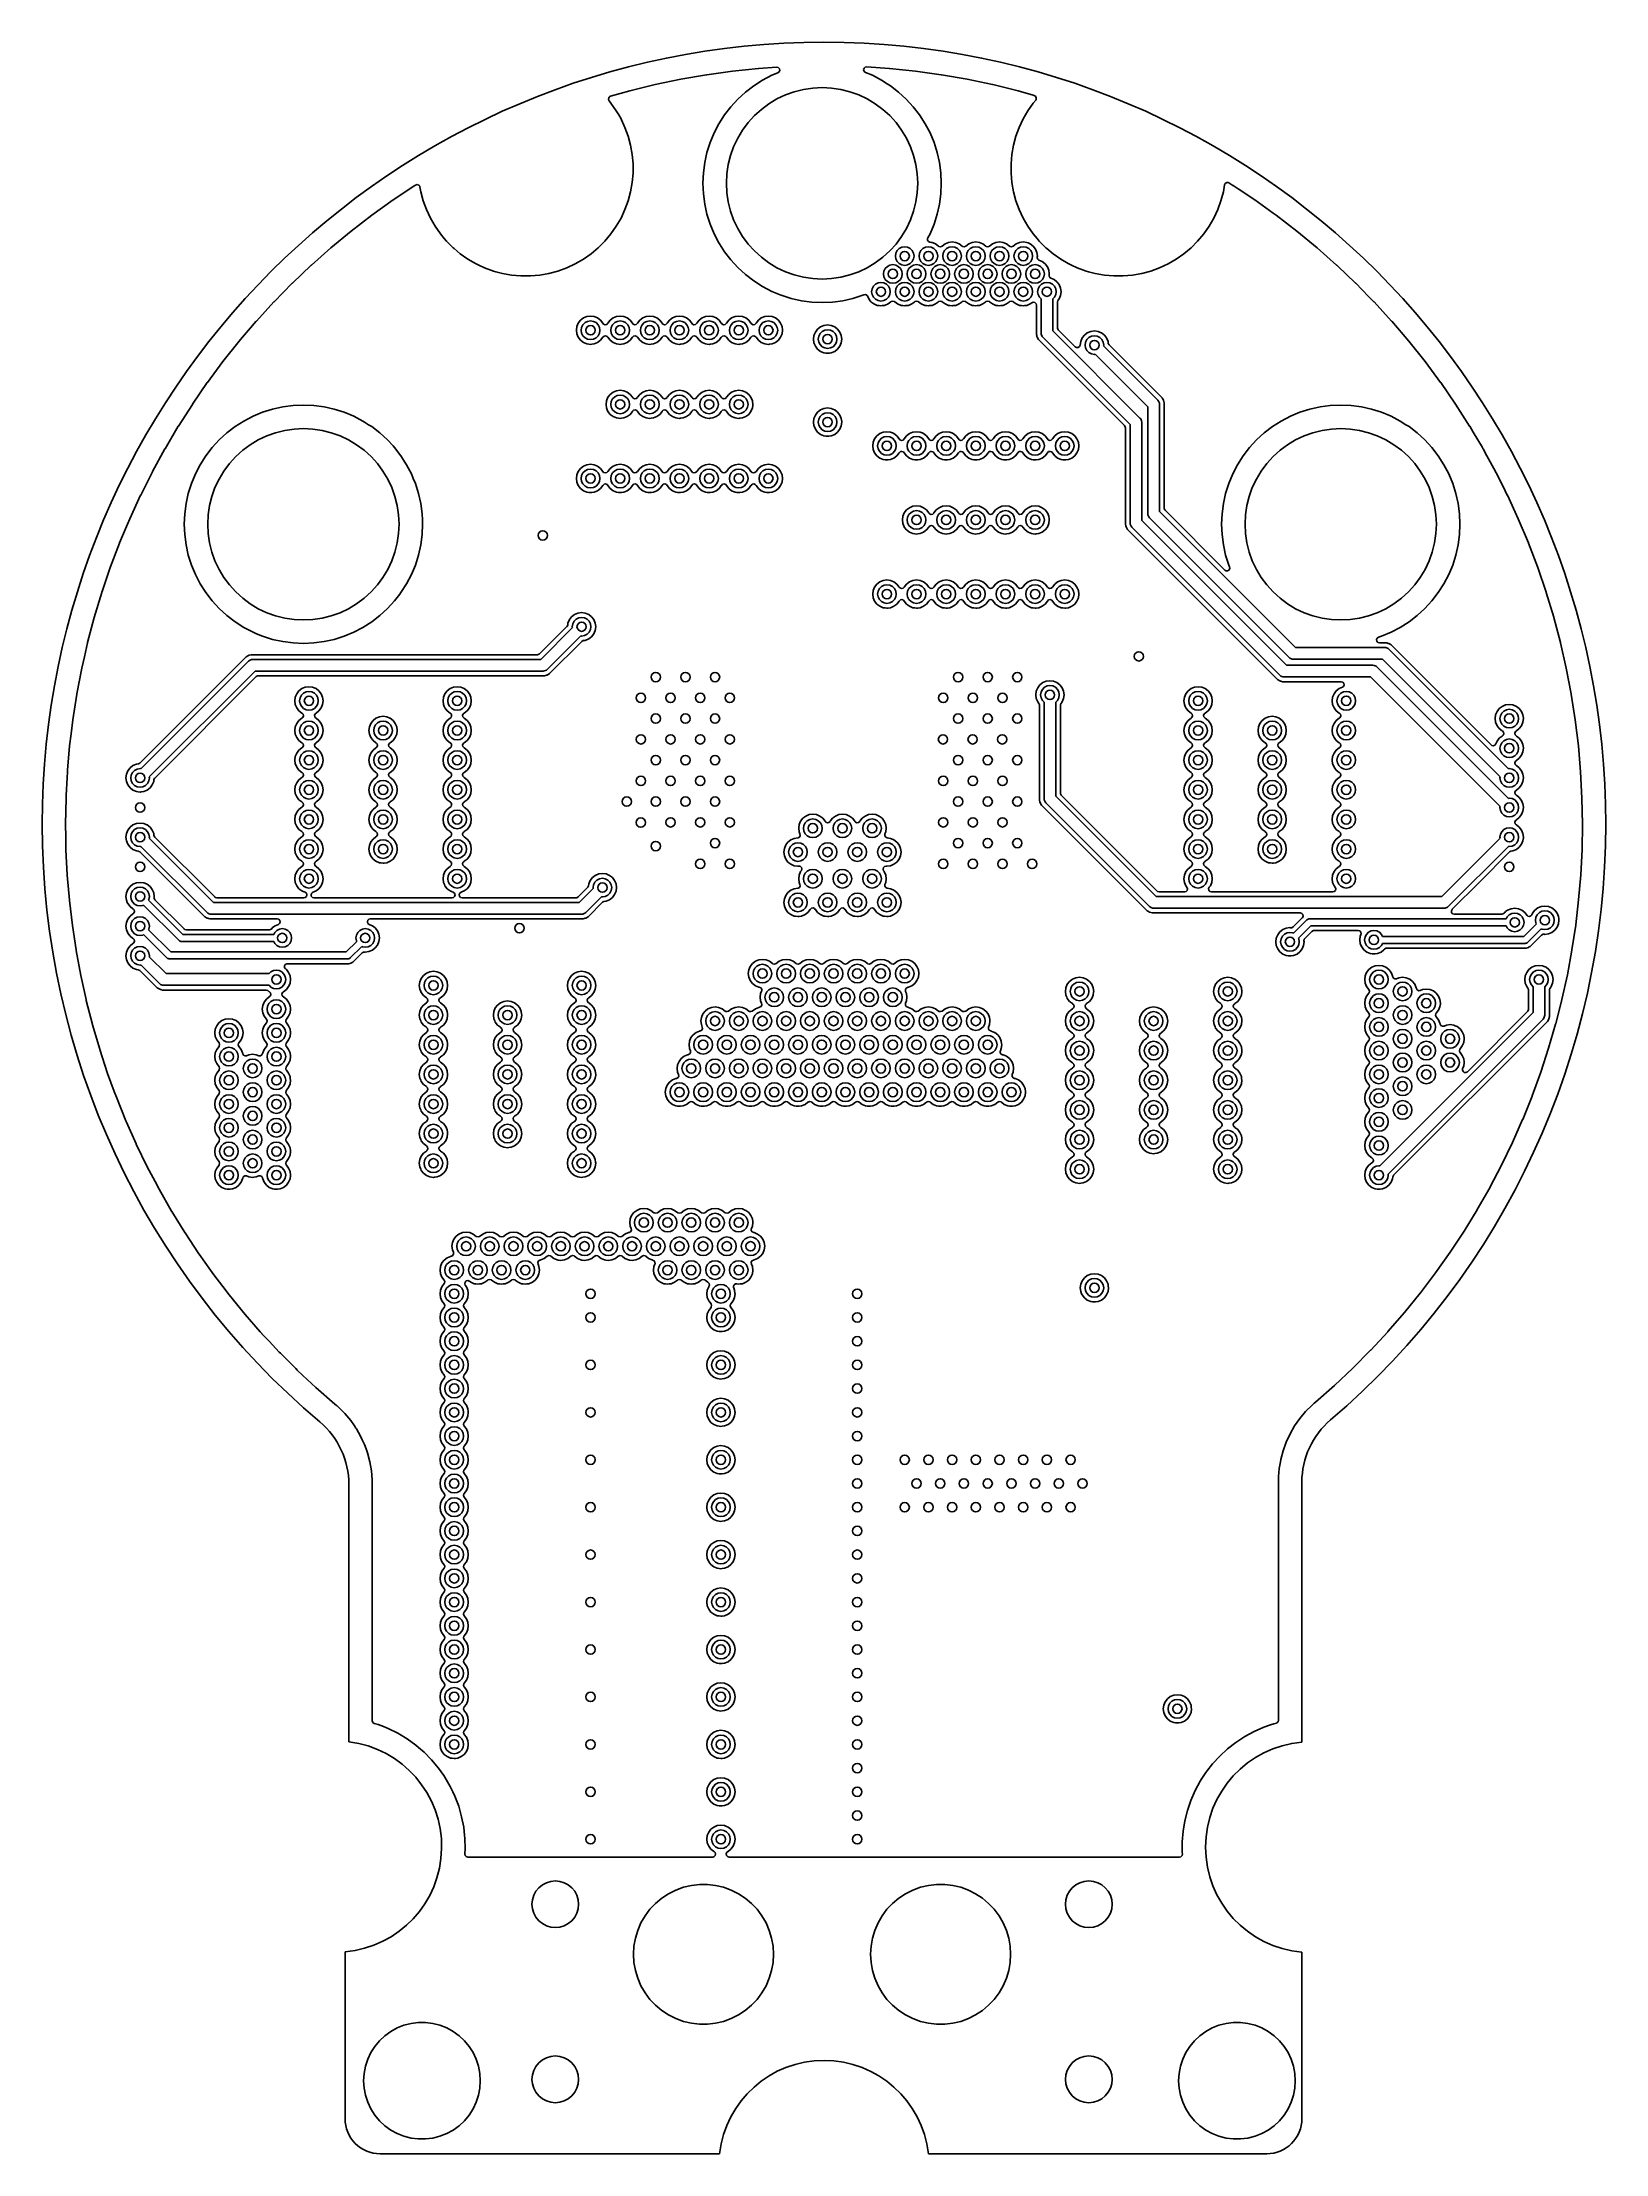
# Model space of a CAD drawing. Extents: x 116 to 183, y -128 to -37.6.
import ezdxf

# ---------------------------------------------------------------- set-up
doc = ezdxf.new("R2010")
doc.units = 0
doc.layers.add('BLACK', color=7, linetype='CONTINUOUS')

msp = doc.modelspace()

# ---------------------------------------------------------------- linework, layer by layer
at = {"layer": 'BLACK', "linetype": 'CONTINUOUS'}
for p, q in [((144.42392, -38.965906), (145.531056, -38.81204)), ((145.531056, -38.81204), (145.535187, -38.811539)), ((145.535187, -38.811539), (146.64692, -38.695984)), ((146.64692, -38.695984), (146.651152, -38.695618)), ((146.651152, -38.695618), (147.420487, -38.642414)), ((147.476495, -38.88068), (147.209617, -38.991224)), ((147.420487, -38.642414), (147.488725, -38.657427)), ((147.528134, -38.840663), (147.476495, -38.88068)), ((147.488725, -38.657427), (147.538014, -38.706948)), ((147.552705, -38.775256), (147.528134, -38.840663)), ((147.538014, -38.706948), (147.552705, -38.775256)), ((151.148141, -38.756721), (151.16542, -38.689022)), ((151.170206, -38.823015), (151.148141, -38.756721)), ((151.16542, -38.689022), (151.216557, -38.641411)), ((151.224609, -38.866856), (151.170206, -38.823015)), ((151.216557, -38.641411), (151.280617, -38.62859)), ((151.524862, -38.991224), (151.224609, -38.866856)), ((151.280617, -38.62859), (152.249846, -38.695618)), ((152.249846, -38.695618), (152.254088, -38.695985)), ((152.254088, -38.695985), (153.365809, -38.811538)), ((153.365809, -38.811538), (153.369954, -38.812041)), ((153.369954, -38.812041), (154.477074, -38.965905)), ((140.306502, -39.89134), (141.127332, -39.658694)), ((141.127332, -39.658694), (141.131407, -39.657615)), ((141.131407, -39.657615), (142.216629, -39.390132)), ((142.216629, -39.390132), (142.220778, -39.389185)), ((142.220778, -39.389185), (143.314555, -39.159325)), ((143.314555, -39.159325), (143.318706, -39.158528)), ((143.318706, -39.158528), (144.419805, -38.966551)), ((144.419805, -38.966551), (144.42392, -38.965906)), ((146.085579, -39.707316), (145.757206, -40.008215)), ((146.085584, -39.707312), (146.085579, -39.707316)), ((146.438921, -39.436187), (146.085584, -39.707312)), ((146.81457, -39.196873), (146.438921, -39.436187)), ((147.209617, -38.991224), (146.81457, -39.196873)), ((147.798238, -39.830344), (148.177073, -39.694795)), ((148.177073, -39.694795), (148.56737, -39.59703)), ((148.56737, -39.59703), (148.96537, -39.537993)), ((148.96537, -39.537993), (149.36724, -39.51825)), ((149.36724, -39.51825), (149.76911, -39.537993)), ((149.76911, -39.537993), (150.16711, -39.59703)), ((150.16711, -39.59703), (150.557407, -39.694795)), ((150.557407, -39.694795), (150.936242, -39.830344)), ((151.91991, -39.196873), (151.524862, -38.991224)), ((151.919911, -39.196874), (151.919909, -39.196873)), ((151.919909, -39.196873), (151.91991, -39.196873)), ((151.91992, -39.196879), (151.919911, -39.196874)), ((152.163197, -39.351864), (151.91992, -39.196879)), ((152.295558, -39.436187), (152.163197, -39.351864)), ((152.648895, -39.707312), (152.295558, -39.436187)), ((152.6489, -39.707316), (152.648895, -39.707312)), ((152.977273, -40.008215), (152.6489, -39.707316)), ((154.477074, -38.965905), (154.481207, -38.966553)), ((154.481207, -38.966553), (155.582286, -39.158526)), ((155.582286, -39.158526), (155.586459, -39.159328)), ((155.586459, -39.159328), (156.67625, -39.38835)), ((156.67625, -39.38835), (156.680213, -39.389183)), ((156.680213, -39.389183), (156.684387, -39.390135)), ((156.684387, -39.390135), (157.769581, -39.657611)), ((157.769581, -39.657611), (157.773686, -39.658698)), ((157.773686, -39.658698), (158.407922, -39.838458)), ((140.217319, -40.026336), (140.228358, -39.957344)), ((140.245331, -40.090344), (140.217319, -40.026336)), ((140.228358, -39.957344), (140.274946, -39.905273)), ((140.320534, -40.179969), (140.245331, -40.090344)), ((140.274946, -39.905273), (140.306502, -39.89134)), ((140.320539, -40.179975), (140.320534, -40.179969)), ((140.550959, -40.509048), (140.320539, -40.179975)), ((140.655394, -40.689936), (140.550959, -40.509048)), ((140.751817, -40.856945), (140.655394, -40.689936)), ((145.185177, -40.689931), (144.945863, -41.06558)), ((145.456302, -40.336594), (145.185177, -40.689931)), ((145.456306, -40.336589), (145.456302, -40.336594)), ((145.757205, -40.008216), (145.456306, -40.336589)), ((145.757206, -40.008215), (145.757205, -40.008216)), ((146.468102, -40.719112), (146.766228, -40.448907)), ((146.766228, -40.448907), (147.089402, -40.209225)), ((147.089402, -40.209225), (147.434513, -40.002373)), ((147.434513, -40.002373), (147.798238, -39.830344)), ((150.936242, -39.830344), (151.299967, -40.002373)), ((151.299967, -40.002373), (151.645078, -40.209225)), ((151.645078, -40.209225), (151.968252, -40.448907)), ((151.968252, -40.448907), (152.266378, -40.719112)), ((152.977274, -40.008216), (152.977273, -40.008215)), ((153.278173, -40.336589), (152.977274, -40.008216)), ((153.278177, -40.336594), (153.278173, -40.336589)), ((153.549302, -40.689931), (153.278177, -40.336594)), ((153.549305, -40.689936), (153.549302, -40.689931)), ((153.788611, -41.065571), (153.549305, -40.689936)), ((158.183516, -40.509056), (157.982662, -40.856945)), ((158.183525, -40.509041), (158.183516, -40.509056)), ((158.413945, -40.179969), (158.183525, -40.509041)), ((158.407922, -39.838458), (158.459965, -39.853209)), ((158.521142, -40.052215), (158.413945, -40.179969)), ((158.459965, -39.853209), (158.519096, -39.890429)), ((158.519096, -39.890429), (158.548718, -39.953708)), ((158.539426, -40.022957), (158.521142, -40.052215)), ((158.548718, -39.953708), (158.539426, -40.022957)), ((140.751825, -40.85696), (140.751817, -40.856945)), ((140.774038, -40.904597), (140.751825, -40.85696)), ((140.921597, -41.221038), (140.774038, -40.904597)), ((141.058995, -41.598535), (140.921597, -41.221038)), ((141.162969, -41.986571), (141.058995, -41.598535)), ((144.740214, -41.460627), (144.569778, -41.872097)), ((144.945863, -41.06558), (144.740214, -41.460627)), ((145.751363, -41.685523), (145.958215, -41.340412)), ((145.958215, -41.340412), (146.197897, -41.017238)), ((146.197897, -41.017238), (146.468102, -40.719112)), ((152.266378, -40.719112), (152.536583, -41.017238)), ((152.536583, -41.017238), (152.776265, -41.340412)), ((152.776265, -41.340412), (152.983117, -41.685523)), ((153.788614, -41.065577), (153.788611, -41.065571)), ((153.788616, -41.06558), (153.788614, -41.065577)), ((153.994265, -41.460627), (153.788616, -41.06558)), ((153.994267, -41.460632), (153.994265, -41.460627)), ((154.164708, -41.872114), (153.994267, -41.460632)), ((157.675481, -41.598545), (157.571513, -41.986563)), ((157.812887, -41.221028), (157.675481, -41.598545)), ((157.982654, -40.85696), (157.812887, -41.221028)), ((157.982662, -40.856945), (157.982654, -40.85696)), ((141.232728, -42.382192), (141.162969, -41.986571)), ((141.26774, -42.782388), (141.232728, -42.382192)), ((144.435843, -42.29688), (144.339442, -42.731717)), ((144.569773, -41.87211), (144.435843, -42.29688)), ((144.569778, -41.872097), (144.569773, -41.87211)), ((145.34602, -42.81838), (145.443785, -42.428083)), ((145.443785, -42.428083), (145.579334, -42.049248)), ((145.579334, -42.049248), (145.751363, -41.685523)), ((152.983117, -41.685523), (153.155146, -42.049248)), ((153.155146, -42.049248), (153.290695, -42.428083)), ((153.290695, -42.428083), (153.38846, -42.81838)), ((154.298638, -42.296886), (154.164708, -41.872114)), ((154.395037, -42.731714), (154.298638, -42.296886)), ((157.501752, -42.382189), (157.46674, -42.782383)), ((157.57151, -41.986576), (157.501752, -42.382189)), ((157.571513, -41.986563), (157.57151, -41.986576)), ((141.232728, -43.584308), (141.26774, -43.184112)), ((141.26774, -43.184112), (141.26774, -42.782388)), ((144.281307, -43.17329), (144.261881, -43.61825)), ((144.339441, -42.731726), (144.281307, -43.17329)), ((144.339442, -42.731717), (144.339441, -42.731726)), ((145.26724, -43.61825), (145.286983, -43.21638)), ((145.286983, -43.21638), (145.34602, -42.81838)), ((153.38846, -42.81838), (153.447497, -43.21638)), ((153.447497, -43.21638), (153.46724, -43.61825)), ((154.453172, -43.173289), (154.395037, -42.731714)), ((154.472599, -43.61825), (154.453172, -43.173289)), ((157.46674, -42.782383), (157.46674, -43.184116)), ((157.46674, -43.184116), (157.501752, -43.58431)), ((130.990412, -44.326581), (131.921138, -43.70759)), ((131.921138, -43.70759), (131.92466, -43.705334)), ((131.92466, -43.705334), (131.948175, -43.69084)), ((131.948175, -43.69084), (132.015574, -43.672423)), ((132.015574, -43.672423), (132.08223, -43.693367)), ((132.08223, -43.693367), (132.126982, -43.747024)), ((132.126982, -43.747024), (132.135353, -43.774868)), ((132.135353, -43.774868), (132.17151, -43.979923)), ((132.17151, -43.979923), (132.171513, -43.979936)), ((132.171513, -43.979936), (132.275481, -44.367954)), ((141.058995, -44.367965), (141.162969, -43.979929)), ((141.162969, -43.979929), (141.232728, -43.584308)), ((144.261881, -43.61825), (144.281307, -44.063209)), ((144.281307, -44.063209), (144.339441, -44.504773)), ((145.286983, -44.02012), (145.26724, -43.61825)), ((145.34602, -44.41812), (145.286983, -44.02012)), ((153.447497, -44.02012), (153.38846, -44.41812)), ((153.46724, -43.61825), (153.447497, -44.02012)), ((154.395037, -44.504786), (154.453172, -44.063211)), ((154.453172, -44.063211), (154.472599, -43.61825)), ((157.501752, -43.58431), (157.57151, -43.979923)), ((157.57151, -43.979923), (157.571513, -43.979936)), ((157.571513, -43.979936), (157.675481, -44.367954)), ((166.458995, -44.367965), (166.562969, -43.979929)), ((166.562969, -43.979929), (166.615451, -43.682289)), ((166.615451, -43.682289), (166.646478, -43.619687)), ((166.646478, -43.619687), (166.706425, -43.583796)), ((166.706425, -43.583796), (166.776259, -43.586013)), ((166.776259, -43.586013), (166.802623, -43.598259)), ((166.802623, -43.598259), (166.976305, -43.705311)), ((166.976305, -43.705311), (166.979898, -43.707612)), ((166.979898, -43.707612), (167.204209, -43.856792)), ((167.204209, -43.856792), (167.910564, -44.326563)), ((129.189078, -45.663868), (130.074825, -44.982183)), ((130.074825, -44.982183), (130.078202, -44.979676)), ((130.078202, -44.979676), (130.986983, -44.328948)), ((130.986983, -44.328948), (130.990412, -44.326581)), ((132.275481, -44.367954), (132.275484, -44.367964)), ((132.275484, -44.367964), (132.275485, -44.367965)), ((132.275485, -44.367965), (132.412883, -44.745462)), ((132.412883, -44.745462), (132.412886, -44.745469)), ((132.412886, -44.745469), (132.412887, -44.745471)), ((132.412887, -44.745471), (132.582654, -45.109539)), ((132.582654, -45.109539), (132.582662, -45.109554)), ((132.582662, -45.109554), (132.783516, -45.457443)), ((140.550959, -45.457452), (140.751821, -45.109548)), ((140.751821, -45.109548), (140.921597, -44.745462)), ((140.921597, -44.745462), (141.058995, -44.367965)), ((144.339441, -44.504773), (144.339442, -44.504782)), ((144.339442, -44.504782), (144.435843, -44.939619)), ((144.435843, -44.939619), (144.569773, -45.364389)), ((145.443785, -44.808417), (145.34602, -44.41812)), ((145.579334, -45.187252), (145.443785, -44.808417)), ((145.751363, -45.550977), (145.579334, -45.187252)), ((153.155146, -45.187252), (152.983117, -45.550977)), ((153.290695, -44.808417), (153.155146, -45.187252)), ((153.38846, -44.41812), (153.290695, -44.808417)), ((154.164708, -45.364386), (154.298638, -44.939614)), ((154.298638, -44.939614), (154.395037, -44.504786)), ((157.675481, -44.367954), (157.675484, -44.367964)), ((157.675484, -44.367964), (157.675485, -44.367965)), ((157.675485, -44.367965), (157.812883, -44.745462)), ((157.812883, -44.745462), (157.812886, -44.745469)), ((157.812886, -44.745469), (157.812887, -44.745471)), ((157.812887, -44.745471), (157.982654, -45.109539)), ((157.982654, -45.109539), (157.982662, -45.109554)), ((157.982662, -45.109554), (158.183516, -45.457443)), ((165.950959, -45.457452), (166.151821, -45.109548)), ((166.151821, -45.109548), (166.321597, -44.745462)), ((166.321597, -44.745462), (166.458995, -44.367965)), ((167.910564, -44.326563), (167.914047, -44.328967)), ((167.914047, -44.328967), (168.70179, -44.893027)), ((168.70179, -44.893027), (168.82277, -44.979654)), ((168.82277, -44.979654), (168.826207, -44.982206)), ((168.826207, -44.982206), (169.711909, -45.663856)), ((128.324053, -46.378378), (129.185761, -45.666513)), ((129.185761, -45.666513), (129.189078, -45.663868)), ((132.783516, -45.457443), (132.783525, -45.457458)), ((132.783525, -45.457458), (133.013945, -45.786531)), ((133.013945, -45.786531), (133.178719, -45.9829)), ((133.178719, -45.9829), (133.272164, -46.094264)), ((133.272164, -46.094264), (133.556226, -46.378326)), ((139.778254, -46.378326), (140.062316, -46.094264)), ((140.062316, -46.094264), (140.320539, -45.786525)), ((140.320539, -45.786525), (140.550959, -45.457452)), ((144.569773, -45.364389), (144.569778, -45.364402)), ((144.569778, -45.364402), (144.740214, -45.775872)), ((144.740214, -45.775872), (144.945863, -46.17092)), ((145.958215, -45.896088), (145.751363, -45.550977)), ((146.197897, -46.219262), (145.958215, -45.896088)), ((152.776265, -45.896088), (152.536583, -46.219262)), ((152.983117, -45.550977), (152.776265, -45.896088)), ((153.889456, -45.9829), (153.898851, -45.95916)), ((153.890287, -46.052764), (153.889456, -45.9829)), ((153.928758, -46.111089), (153.890287, -46.052764)), ((153.898851, -45.95916), (153.994265, -45.775872)), ((153.992654, -46.139356), (153.928758, -46.111089)), ((153.994265, -45.775872), (153.994267, -45.775868)), ((153.994267, -45.775868), (154.164708, -45.364386)), ((154.939999, -46.130318), (154.783239, -46.150955)), ((154.940001, -46.130318), (154.939999, -46.130318)), ((155.09676, -46.150955), (154.940001, -46.130318)), ((155.955999, -46.130318), (155.799239, -46.150955)), ((155.956001, -46.130318), (155.955999, -46.130318)), ((156.11276, -46.150955), (155.956001, -46.130318)), ((156.971999, -46.130318), (156.815239, -46.150955)), ((156.972001, -46.130318), (156.971999, -46.130318)), ((157.12876, -46.150955), (156.972001, -46.130318)), ((157.987999, -46.130318), (157.831239, -46.150955)), ((157.988001, -46.130318), (157.987999, -46.130318)), ((158.14476, -46.150955), (157.988001, -46.130318)), ((158.183516, -45.457443), (158.183525, -45.457458)), ((158.183525, -45.457458), (158.413945, -45.786531)), ((158.413945, -45.786531), (158.578719, -45.9829)), ((158.578719, -45.9829), (158.672164, -46.094264)), ((158.672164, -46.094264), (158.956226, -46.378326)), ((165.178254, -46.378326), (165.462316, -46.094264)), ((165.462316, -46.094264), (165.720539, -45.786525)), ((165.720539, -45.786525), (165.950959, -45.457452)), ((169.711909, -45.663856), (169.715256, -45.666525)), ((169.715256, -45.666525), (170.576921, -46.378354)), ((127.484287, -47.122251), (128.320859, -46.381111)), ((128.320859, -46.381111), (128.324053, -46.378378)), ((133.556226, -46.378326), (133.59589, -46.411608)), ((133.59589, -46.411608), (133.863958, -46.636544)), ((133.863958, -46.636544), (133.863964, -46.636548)), ((133.863964, -46.636548), (133.863965, -46.636549)), ((133.863965, -46.636549), (134.193038, -46.866969)), ((134.193038, -46.866969), (134.519098, -47.055219)), ((138.793538, -47.067831), (139.141442, -46.866969)), ((139.141442, -46.866969), (139.470515, -46.636549)), ((139.470515, -46.636549), (139.778254, -46.378326)), ((144.945863, -46.17092), (144.945867, -46.170926)), ((144.945867, -46.170926), (144.945869, -46.17093)), ((144.945869, -46.17093), (144.971692, -46.211464)), ((144.971692, -46.211464), (145.185177, -46.546568)), ((145.185177, -46.546568), (145.456302, -46.899905)), ((145.456302, -46.899905), (145.456306, -46.89991)), ((145.456306, -46.89991), (145.757205, -47.228283)), ((146.468102, -46.517388), (146.197897, -46.219262)), ((146.766228, -46.787593), (146.468102, -46.517388)), ((147.089402, -47.027275), (146.766228, -46.787593)), ((147.434513, -47.234127), (147.089402, -47.027275)), ((151.645078, -47.027275), (151.299967, -47.234127)), ((151.968252, -46.787593), (151.645078, -47.027275)), ((152.266378, -46.517388), (151.968252, -46.787593)), ((152.536583, -46.219262), (152.266378, -46.517388)), ((152.508, -46.736), (152.527577, -46.612393)), ((152.527577, -46.859607), (152.508, -46.736)), ((152.527577, -46.612393), (152.584393, -46.500886)), ((152.584393, -46.971114), (152.527577, -46.859607)), ((152.584393, -46.500886), (152.672886, -46.412393)), ((152.672886, -47.059607), (152.584393, -46.971114)), ((152.672886, -46.412393), (152.784393, -46.355577)), ((152.784393, -46.355577), (152.908, -46.336)), ((152.908, -46.336), (153.031607, -46.355577)), ((153.031607, -46.355577), (153.143114, -46.412393)), ((153.143114, -46.412393), (153.231607, -46.500886)), ((153.231607, -46.971114), (153.143114, -47.059607)), ((153.231607, -46.500886), (153.288423, -46.612393)), ((153.288423, -46.859607), (153.231607, -46.971114)), ((153.288423, -46.612393), (153.308, -46.736)), ((153.308, -46.736), (153.288423, -46.859607)), ((153.524, -46.736), (153.543577, -46.612393)), ((153.543577, -46.859607), (153.524, -46.736)), ((153.543577, -46.612393), (153.600393, -46.500886)), ((153.600393, -46.971114), (153.543577, -46.859607)), ((153.600393, -46.500886), (153.688886, -46.412393)), ((153.688886, -47.059607), (153.600393, -46.971114)), ((153.688886, -46.412393), (153.800393, -46.355577)), ((153.800393, -46.355577), (153.924, -46.336)), ((153.924, -46.336), (154.047607, -46.355577)), ((154.059844, -46.148202), (153.992654, -46.139356)), ((154.047607, -46.355577), (154.159114, -46.412393)), ((154.080762, -46.150956), (154.059844, -46.148202)), ((154.128959, -46.17092), (154.080762, -46.150956)), ((154.226842, -46.211464), (154.128959, -46.17092)), ((154.159114, -46.412393), (154.247607, -46.500886)), ((154.247607, -46.971114), (154.159114, -47.059607)), ((154.356514, -46.310965), (154.226842, -46.211464)), ((154.247607, -46.500886), (154.304423, -46.612393)), ((154.304423, -46.859607), (154.247607, -46.971114)), ((154.304423, -46.612393), (154.324, -46.736)), ((154.324, -46.736), (154.304423, -46.859607)), ((154.373872, -46.322121), (154.356514, -46.310965)), ((154.442317, -46.336159), (154.373872, -46.322121)), ((154.507486, -46.310965), (154.442317, -46.336159)), ((154.637157, -46.211464), (154.507486, -46.310965)), ((154.54, -46.736), (154.559577, -46.612393)), ((154.559577, -46.859607), (154.54, -46.736)), ((154.559577, -46.612393), (154.616393, -46.500886)), ((154.616393, -46.971114), (154.559577, -46.859607)), ((154.616393, -46.500886), (154.704886, -46.412393)), ((154.704886, -47.059607), (154.616393, -46.971114)), ((154.783237, -46.150956), (154.637157, -46.211464)), ((154.704886, -46.412393), (154.816393, -46.355577)), ((154.783239, -46.150955), (154.783237, -46.150956)), ((154.816393, -46.355577), (154.94, -46.336)), ((154.94, -46.336), (155.063607, -46.355577)), ((155.063607, -46.355577), (155.175114, -46.412393)), ((155.096762, -46.150956), (155.09676, -46.150955)), ((155.242842, -46.211464), (155.096762, -46.150956)), ((155.175114, -46.412393), (155.263607, -46.500886)), ((155.263607, -46.971114), (155.175114, -47.059607)), ((155.372514, -46.310965), (155.242842, -46.211464)), ((155.263607, -46.500886), (155.320423, -46.612393)), ((155.320423, -46.859607), (155.263607, -46.971114)), ((155.320423, -46.612393), (155.34, -46.736)), ((155.34, -46.736), (155.320423, -46.859607)), ((155.389872, -46.322121), (155.372514, -46.310965)), ((155.458317, -46.336159), (155.389872, -46.322121)), ((155.523486, -46.310965), (155.458317, -46.336159)), ((155.653157, -46.211464), (155.523486, -46.310965)), ((155.556, -46.736), (155.575577, -46.612393)), ((155.575577, -46.859607), (155.556, -46.736)), ((155.575577, -46.612393), (155.632393, -46.500886)), ((155.632393, -46.971114), (155.575577, -46.859607)), ((155.632393, -46.500886), (155.720886, -46.412393)), ((155.720886, -47.059607), (155.632393, -46.971114)), ((155.799237, -46.150956), (155.653157, -46.211464)), ((155.720886, -46.412393), (155.832393, -46.355577)), ((155.799239, -46.150955), (155.799237, -46.150956)), ((155.832393, -46.355577), (155.956, -46.336)), ((155.956, -46.336), (156.079607, -46.355577)), ((156.079607, -46.355577), (156.191114, -46.412393)), ((156.112762, -46.150956), (156.11276, -46.150955)), ((156.258842, -46.211464), (156.112762, -46.150956)), ((156.191114, -46.412393), (156.279607, -46.500886)), ((156.279607, -46.971114), (156.191114, -47.059607)), ((156.388514, -46.310965), (156.258842, -46.211464)), ((156.279607, -46.500886), (156.336423, -46.612393)), ((156.336423, -46.859607), (156.279607, -46.971114)), ((156.336423, -46.612393), (156.356, -46.736)), ((156.356, -46.736), (156.336423, -46.859607)), ((156.405872, -46.322121), (156.388514, -46.310965)), ((156.474317, -46.336159), (156.405872, -46.322121)), ((156.539486, -46.310965), (156.474317, -46.336159)), ((156.669157, -46.211464), (156.539486, -46.310965)), ((156.572, -46.736), (156.591577, -46.612393)), ((156.591577, -46.859607), (156.572, -46.736)), ((156.591577, -46.612393), (156.648393, -46.500886)), ((156.648393, -46.971114), (156.591577, -46.859607)), ((156.648393, -46.500886), (156.736886, -46.412393)), ((156.736886, -47.059607), (156.648393, -46.971114)), ((156.815237, -46.150956), (156.669157, -46.211464)), ((156.736886, -46.412393), (156.848393, -46.355577)), ((156.815239, -46.150955), (156.815237, -46.150956)), ((156.848393, -46.355577), (156.972, -46.336)), ((156.972, -46.336), (157.095607, -46.355577)), ((157.095607, -46.355577), (157.207114, -46.412393)), ((157.128762, -46.150956), (157.12876, -46.150955)), ((157.274842, -46.211464), (157.128762, -46.150956)), ((157.207114, -46.412393), (157.295607, -46.500886)), ((157.295607, -46.971114), (157.207114, -47.059607)), ((157.404514, -46.310965), (157.274842, -46.211464)), ((157.295607, -46.500886), (157.352423, -46.612393)), ((157.352423, -46.859607), (157.295607, -46.971114)), ((157.352423, -46.612393), (157.372, -46.736)), ((157.372, -46.736), (157.352423, -46.859607)), ((157.421872, -46.322121), (157.404514, -46.310965)), ((157.490317, -46.336159), (157.421872, -46.322121)), ((157.555486, -46.310965), (157.490317, -46.336159)), ((157.685157, -46.211464), (157.555486, -46.310965)), ((157.588, -46.736), (157.607577, -46.612393)), ((157.607577, -46.859607), (157.588, -46.736)), ((157.607577, -46.612393), (157.664393, -46.500886)), ((157.664393, -46.971114), (157.607577, -46.859607)), ((157.664393, -46.500886), (157.752886, -46.412393)), ((157.752886, -47.059607), (157.664393, -46.971114)), ((157.831237, -46.150956), (157.685157, -46.211464)), ((157.752886, -46.412393), (157.864393, -46.355577)), ((157.831239, -46.150955), (157.831237, -46.150956)), ((157.864393, -46.355577), (157.988, -46.336)), ((157.988, -46.336), (158.111607, -46.355577)), ((158.111607, -46.355577), (158.223114, -46.412393)), ((158.144762, -46.150956), (158.14476, -46.150955)), ((158.192983, -46.17093), (158.144762, -46.150956)), ((158.290841, -46.211464), (158.192983, -46.17093)), ((158.223114, -46.412393), (158.311607, -46.500886)), ((158.311607, -46.971114), (158.223114, -47.059607)), ((158.416282, -46.307718), (158.290841, -46.211464)), ((158.311607, -46.500886), (158.368423, -46.612393)), ((158.368423, -46.859607), (158.311607, -46.971114)), ((158.368423, -46.612393), (158.388, -46.736)), ((158.388, -46.736), (158.368423, -46.859607)), ((158.512536, -46.433159), (158.416282, -46.307718)), ((158.573044, -46.579238), (158.512536, -46.433159)), ((158.593682, -46.736), (158.573044, -46.579238)), ((158.586082, -46.806874), (158.587063, -46.786272)), ((158.608147, -46.873169), (158.586082, -46.806874)), ((158.587063, -46.786272), (158.593682, -46.736)), ((158.66255, -46.91701), (158.608147, -46.873169)), ((158.798839, -46.973463), (158.66255, -46.91701)), ((158.798841, -46.973464), (158.798839, -46.973463)), ((158.924282, -47.069718), (158.798841, -46.973464)), ((158.956226, -46.378326), (158.99589, -46.411608)), ((158.99589, -46.411608), (159.263958, -46.636544)), ((159.263958, -46.636544), (159.263964, -46.636548)), ((159.263964, -46.636548), (159.263965, -46.636549)), ((159.263965, -46.636549), (159.593038, -46.866969)), ((159.593038, -46.866969), (159.919098, -47.055219)), ((164.193538, -47.067831), (164.541442, -46.866969)), ((164.541442, -46.866969), (164.870515, -46.636549)), ((164.870515, -46.636549), (165.178254, -46.378326)), ((170.576921, -46.378354), (170.580173, -46.381137)), ((170.580173, -46.381137), (171.416716, -47.122251)), ((125.884104, -48.694839), (126.667608, -47.897693)), ((126.667608, -47.897693), (126.670592, -47.89476)), ((126.670592, -47.89476), (127.481139, -47.125137)), ((127.481139, -47.125137), (127.484287, -47.122251)), ((134.519098, -47.055219), (134.540935, -47.067827)), ((134.540935, -47.067827), (134.54095, -47.067835)), ((134.54095, -47.067835), (134.657646, -47.122251)), ((134.657646, -47.122251), (134.905028, -47.237607)), ((134.905028, -47.237607), (135.282525, -47.375005)), ((135.282525, -47.375005), (135.282531, -47.375006)), ((135.282531, -47.375006), (135.282535, -47.375008)), ((135.282535, -47.375008), (135.388203, -47.403321)), ((135.388203, -47.403321), (135.670561, -47.478979)), ((135.670561, -47.478979), (136.066182, -47.548738)), ((136.066182, -47.548738), (136.466376, -47.583749)), ((136.466376, -47.583749), (136.466377, -47.58375)), ((136.466377, -47.58375), (136.466378, -47.58375)), ((136.466378, -47.58375), (136.868103, -47.58375)), ((136.868103, -47.583749), (137.268298, -47.548738)), ((136.868103, -47.58375), (136.868103, -47.583749)), ((137.268298, -47.548738), (137.663919, -47.478979)), ((137.663919, -47.478979), (138.051955, -47.375005)), ((138.051955, -47.375005), (138.429452, -47.237607)), ((138.429452, -47.237607), (138.793538, -47.067831)), ((145.757205, -47.228283), (145.757206, -47.228284)), ((145.757206, -47.228284), (146.085579, -47.529183)), ((146.085579, -47.529183), (146.085584, -47.529187)), ((146.085584, -47.529187), (146.438921, -47.800312)), ((146.438921, -47.800312), (146.438926, -47.800315)), ((146.438926, -47.800315), (146.81456, -48.039621)), ((147.798238, -47.406156), (147.434513, -47.234127)), ((148.177073, -47.541705), (147.798238, -47.406156)), ((148.56737, -47.63947), (148.177073, -47.541705)), ((148.96537, -47.698507), (148.56737, -47.63947)), ((149.36724, -47.71825), (148.96537, -47.698507)), ((149.76911, -47.698507), (149.36724, -47.71825)), ((150.16711, -47.63947), (149.76911, -47.698507)), ((150.557407, -47.541705), (150.16711, -47.63947)), ((150.936242, -47.406156), (150.557407, -47.541705)), ((151.299967, -47.234127), (150.936242, -47.406156)), ((151.568393, -48.024886), (151.656886, -47.936393)), ((151.656886, -47.936393), (151.768393, -47.879577)), ((151.768393, -47.879577), (151.892, -47.86)), ((151.892, -47.86), (152.015607, -47.879577)), ((152, -47.498), (152.019577, -47.374393)), ((152.019577, -47.621607), (152, -47.498)), ((152.015607, -47.879577), (152.127114, -47.936393)), ((152.019577, -47.374393), (152.076393, -47.262886)), ((152.076393, -47.733114), (152.019577, -47.621607)), ((152.076393, -47.262886), (152.164886, -47.174393)), ((152.164886, -47.821607), (152.076393, -47.733114)), ((152.127114, -47.936393), (152.215607, -48.024886)), ((152.164886, -47.174393), (152.276393, -47.117577)), ((152.276393, -47.878423), (152.164886, -47.821607)), ((152.276393, -47.117577), (152.4, -47.098)), ((152.4, -47.898), (152.276393, -47.878423)), ((152.4, -47.098), (152.523607, -47.117577)), ((152.523607, -47.878423), (152.4, -47.898)), ((152.523607, -47.117577), (152.635114, -47.174393)), ((152.635114, -47.821607), (152.523607, -47.878423)), ((152.584393, -48.024886), (152.672886, -47.936393)), ((152.635114, -47.174393), (152.723607, -47.262886)), ((152.723607, -47.733114), (152.635114, -47.821607)), ((152.784393, -47.116423), (152.672886, -47.059607)), ((152.672886, -47.936393), (152.784393, -47.879577)), ((152.723607, -47.262886), (152.780423, -47.374393)), ((152.780423, -47.621607), (152.723607, -47.733114)), ((152.780423, -47.374393), (152.8, -47.498)), ((152.8, -47.498), (152.780423, -47.621607)), ((152.908, -47.136), (152.784393, -47.116423)), ((152.784393, -47.879577), (152.908, -47.86)), ((153.031607, -47.116423), (152.908, -47.136)), ((152.908, -47.86), (153.031607, -47.879577)), ((153.016, -47.498), (153.035577, -47.374393)), ((153.035577, -47.621607), (153.016, -47.498)), ((153.143114, -47.059607), (153.031607, -47.116423)), ((153.031607, -47.879577), (153.143114, -47.936393)), ((153.035577, -47.374393), (153.092393, -47.262886)), ((153.092393, -47.733114), (153.035577, -47.621607)), ((153.092393, -47.262886), (153.180886, -47.174393)), ((153.180886, -47.821607), (153.092393, -47.733114)), ((153.143114, -47.936393), (153.231607, -48.024886)), ((153.180886, -47.174393), (153.292393, -47.117577)), ((153.292393, -47.878423), (153.180886, -47.821607)), ((153.292393, -47.117577), (153.416, -47.098)), ((153.416, -47.898), (153.292393, -47.878423)), ((153.416, -47.098), (153.539607, -47.117577)), ((153.539607, -47.878423), (153.416, -47.898)), ((153.539607, -47.117577), (153.651114, -47.174393)), ((153.651114, -47.821607), (153.539607, -47.878423)), ((153.600393, -48.024886), (153.688886, -47.936393)), ((153.651114, -47.174393), (153.739607, -47.262886)), ((153.739607, -47.733114), (153.651114, -47.821607)), ((153.800393, -47.116423), (153.688886, -47.059607)), ((153.688886, -47.936393), (153.800393, -47.879577)), ((153.739607, -47.262886), (153.796423, -47.374393)), ((153.796423, -47.621607), (153.739607, -47.733114)), ((153.796423, -47.374393), (153.816, -47.498)), ((153.816, -47.498), (153.796423, -47.621607)), ((153.924, -47.136), (153.800393, -47.116423)), ((153.800393, -47.879577), (153.924, -47.86)), ((154.047607, -47.116423), (153.924, -47.136)), ((153.924, -47.86), (154.047607, -47.879577)), ((154.032, -47.498), (154.051577, -47.374393)), ((154.051577, -47.621607), (154.032, -47.498)), ((154.159114, -47.059607), (154.047607, -47.116423)), ((154.047607, -47.879577), (154.159114, -47.936393)), ((154.051577, -47.374393), (154.108393, -47.262886)), ((154.108393, -47.733114), (154.051577, -47.621607)), ((154.108393, -47.262886), (154.196886, -47.174393)), ((154.196886, -47.821607), (154.108393, -47.733114)), ((154.159114, -47.936393), (154.247607, -48.024886)), ((154.196886, -47.174393), (154.308393, -47.117577)), ((154.308393, -47.878423), (154.196886, -47.821607)), ((154.308393, -47.117577), (154.432, -47.098)), ((154.432, -47.898), (154.308393, -47.878423)), ((154.432, -47.098), (154.555607, -47.117577)), ((154.555607, -47.878423), (154.432, -47.898)), ((154.555607, -47.117577), (154.667114, -47.174393)), ((154.667114, -47.821607), (154.555607, -47.878423)), ((154.616393, -48.024886), (154.704886, -47.936393)), ((154.667114, -47.174393), (154.755607, -47.262886)), ((154.755607, -47.733114), (154.667114, -47.821607)), ((154.816393, -47.116423), (154.704886, -47.059607)), ((154.704886, -47.936393), (154.816393, -47.879577)), ((154.755607, -47.262886), (154.812423, -47.374393)), ((154.812423, -47.621607), (154.755607, -47.733114)), ((154.812423, -47.374393), (154.832, -47.498)), ((154.832, -47.498), (154.812423, -47.621607)), ((154.94, -47.136), (154.816393, -47.116423)), ((154.816393, -47.879577), (154.94, -47.86)), ((155.063607, -47.116423), (154.94, -47.136)), ((154.94, -47.86), (155.063607, -47.879577)), ((155.048, -47.498), (155.067577, -47.374393)), ((155.067577, -47.621607), (155.048, -47.498)), ((155.175114, -47.059607), (155.063607, -47.116423)), ((155.063607, -47.879577), (155.175114, -47.936393)), ((155.067577, -47.374393), (155.124393, -47.262886)), ((155.124393, -47.733114), (155.067577, -47.621607)), ((155.124393, -47.262886), (155.212886, -47.174393)), ((155.212886, -47.821607), (155.124393, -47.733114)), ((155.175114, -47.936393), (155.263607, -48.024886)), ((155.212886, -47.174393), (155.324393, -47.117577)), ((155.324393, -47.878423), (155.212886, -47.821607)), ((155.324393, -47.117577), (155.448, -47.098)), ((155.448, -47.898), (155.324393, -47.878423)), ((155.448, -47.098), (155.571607, -47.117577)), ((155.571607, -47.878423), (155.448, -47.898)), ((155.571607, -47.117577), (155.683114, -47.174393)), ((155.683114, -47.821607), (155.571607, -47.878423)), ((155.632393, -48.024886), (155.720886, -47.936393)), ((155.683114, -47.174393), (155.771607, -47.262886)), ((155.771607, -47.733114), (155.683114, -47.821607)), ((155.832393, -47.116423), (155.720886, -47.059607)), ((155.720886, -47.936393), (155.832393, -47.879577)), ((155.771607, -47.262886), (155.828423, -47.374393)), ((155.828423, -47.621607), (155.771607, -47.733114)), ((155.828423, -47.374393), (155.848, -47.498)), ((155.848, -47.498), (155.828423, -47.621607)), ((155.956, -47.136), (155.832393, -47.116423)), ((155.832393, -47.879577), (155.956, -47.86)), ((156.079607, -47.116423), (155.956, -47.136)), ((155.956, -47.86), (156.079607, -47.879577)), ((156.064, -47.498), (156.083577, -47.374393)), ((156.083577, -47.621607), (156.064, -47.498)), ((156.191114, -47.059607), (156.079607, -47.116423)), ((156.079607, -47.879577), (156.191114, -47.936393)), ((156.083577, -47.374393), (156.140393, -47.262886)), ((156.140393, -47.733114), (156.083577, -47.621607)), ((156.140393, -47.262886), (156.228886, -47.174393)), ((156.228886, -47.821607), (156.140393, -47.733114)), ((156.191114, -47.936393), (156.279607, -48.024886)), ((156.228886, -47.174393), (156.340393, -47.117577)), ((156.340393, -47.878423), (156.228886, -47.821607)), ((156.340393, -47.117577), (156.464, -47.098)), ((156.464, -47.898), (156.340393, -47.878423)), ((156.464, -47.098), (156.587607, -47.117577)), ((156.587607, -47.878423), (156.464, -47.898)), ((156.587607, -47.117577), (156.699114, -47.174393)), ((156.699114, -47.821607), (156.587607, -47.878423)), ((156.648393, -48.024886), (156.736886, -47.936393)), ((156.699114, -47.174393), (156.787607, -47.262886)), ((156.787607, -47.733114), (156.699114, -47.821607)), ((156.848393, -47.116423), (156.736886, -47.059607)), ((156.736886, -47.936393), (156.848393, -47.879577)), ((156.787607, -47.262886), (156.844423, -47.374393)), ((156.844423, -47.621607), (156.787607, -47.733114)), ((156.844423, -47.374393), (156.864, -47.498)), ((156.864, -47.498), (156.844423, -47.621607)), ((156.972, -47.136), (156.848393, -47.116423)), ((156.848393, -47.879577), (156.972, -47.86)), ((157.095607, -47.116423), (156.972, -47.136)), ((156.972, -47.86), (157.095607, -47.879577)), ((157.08, -47.498), (157.099577, -47.374393)), ((157.099577, -47.621607), (157.08, -47.498)), ((157.207114, -47.059607), (157.095607, -47.116423)), ((157.095607, -47.879577), (157.207114, -47.936393)), ((157.099577, -47.374393), (157.156393, -47.262886)), ((157.156393, -47.733114), (157.099577, -47.621607)), ((157.156393, -47.262886), (157.244886, -47.174393)), ((157.244886, -47.821607), (157.156393, -47.733114)), ((157.207114, -47.936393), (157.295607, -48.024886)), ((157.244886, -47.174393), (157.356393, -47.117577)), ((157.356393, -47.878423), (157.244886, -47.821607)), ((157.356393, -47.117577), (157.48, -47.098)), ((157.48, -47.898), (157.356393, -47.878423)), ((157.48, -47.098), (157.603607, -47.117577)), ((157.603607, -47.878423), (157.48, -47.898)), ((157.603607, -47.117577), (157.715114, -47.174393)), ((157.715114, -47.821607), (157.603607, -47.878423)), ((157.664393, -48.024886), (157.752886, -47.936393)), ((157.715114, -47.174393), (157.803607, -47.262886)), ((157.803607, -47.733114), (157.715114, -47.821607)), ((157.864393, -47.116423), (157.752886, -47.059607)), ((157.752886, -47.936393), (157.864393, -47.879577)), ((157.803607, -47.262886), (157.860423, -47.374393)), ((157.860423, -47.621607), (157.803607, -47.733114)), ((157.860423, -47.374393), (157.88, -47.498)), ((157.88, -47.498), (157.860423, -47.621607)), ((157.988, -47.136), (157.864393, -47.116423)), ((157.864393, -47.879577), (157.988, -47.86)), ((158.111607, -47.116423), (157.988, -47.136)), ((157.988, -47.86), (158.111607, -47.879577)), ((158.096, -47.498), (158.115577, -47.374393)), ((158.115577, -47.621607), (158.096, -47.498)), ((158.223114, -47.059607), (158.111607, -47.116423)), ((158.111607, -47.879577), (158.223114, -47.936393)), ((158.115577, -47.374393), (158.172393, -47.262886)), ((158.172393, -47.733114), (158.115577, -47.621607)), ((158.172393, -47.262886), (158.260886, -47.174393)), ((158.260886, -47.821607), (158.172393, -47.733114)), ((158.223114, -47.936393), (158.311607, -48.024886)), ((158.260886, -47.174393), (158.372393, -47.117577)), ((158.372393, -47.878423), (158.260886, -47.821607)), ((158.372393, -47.117577), (158.496, -47.098)), ((158.496, -47.898), (158.372393, -47.878423)), ((158.496, -47.098), (158.619607, -47.117577)), ((158.619607, -47.878423), (158.496, -47.898)), ((158.619607, -47.117577), (158.731114, -47.174393)), ((158.731114, -47.821607), (158.619607, -47.878423)), ((158.680393, -48.024886), (158.768886, -47.936393)), ((158.731114, -47.174393), (158.819607, -47.262886)), ((158.819607, -47.733114), (158.731114, -47.821607)), ((158.768886, -47.936393), (158.880393, -47.879577)), ((158.819607, -47.262886), (158.876423, -47.374393)), ((158.876423, -47.621607), (158.819607, -47.733114)), ((158.876423, -47.374393), (158.896, -47.498)), ((158.896, -47.498), (158.876423, -47.621607)), ((158.880393, -47.879577), (159.004, -47.86)), ((159.020536, -47.195159), (158.924282, -47.069718)), ((159.004, -47.86), (159.127607, -47.879577)), ((159.081044, -47.341238), (159.020536, -47.195159)), ((159.081044, -47.341239), (159.081044, -47.341238)), ((159.099177, -47.478976), (159.081044, -47.341239)), ((159.094082, -47.568874), (159.095063, -47.548272)), ((159.116147, -47.635169), (159.094082, -47.568874)), ((159.095063, -47.548272), (159.101682, -47.498)), ((159.101682, -47.498), (159.099177, -47.478976)), ((159.17055, -47.67901), (159.116147, -47.635169)), ((159.127607, -47.879577), (159.239114, -47.936393)), ((159.306839, -47.735463), (159.17055, -47.67901)), ((159.239114, -47.936393), (159.327607, -48.024886)), ((159.306841, -47.735464), (159.306839, -47.735463)), ((159.432282, -47.831718), (159.306841, -47.735464)), ((159.528536, -47.957159), (159.432282, -47.831718)), ((159.919098, -47.055219), (159.940935, -47.067827)), ((159.940935, -47.067827), (159.94095, -47.067835)), ((159.94095, -47.067835), (160.057646, -47.122251)), ((160.057646, -47.122251), (160.305028, -47.237607)), ((160.305028, -47.237607), (160.682525, -47.375005)), ((160.682525, -47.375005), (160.682531, -47.375006)), ((160.682531, -47.375006), (160.682535, -47.375008)), ((160.682535, -47.375008), (160.788203, -47.403321)), ((160.788203, -47.403321), (161.070561, -47.478979)), ((161.070561, -47.478979), (161.466182, -47.548738)), ((161.466182, -47.548738), (161.866376, -47.583749)), ((161.866376, -47.583749), (161.866377, -47.58375)), ((161.866377, -47.58375), (161.866378, -47.58375)), ((161.866378, -47.58375), (162.268103, -47.58375)), ((162.268103, -47.583749), (162.668298, -47.548738)), ((162.268103, -47.58375), (162.268103, -47.583749)), ((162.668298, -47.548738), (163.063919, -47.478979)), ((163.063919, -47.478979), (163.451955, -47.375005)), ((163.451955, -47.375005), (163.829452, -47.237607)), ((163.829452, -47.237607), (164.193538, -47.067831)), ((171.416716, -47.122251), (171.419871, -47.125144)), ((171.419871, -47.125144), (171.887196, -47.568874)), ((171.887196, -47.568874), (172.164016, -47.831718)), ((172.164016, -47.831718), (172.230376, -47.894727)), ((172.230376, -47.894727), (172.233423, -47.897722)), ((172.233423, -47.897722), (172.788034, -48.46199)), ((125.125711, -49.521577), (125.88121, -48.697888)), ((125.88121, -48.697888), (125.884104, -48.694839)), ((146.81456, -48.039621), (146.81457, -48.039626)), ((146.81457, -48.039626), (146.814569, -48.039626)), ((146.814569, -48.039626), (147.209617, -48.245275)), ((147.209617, -48.245275), (147.570801, -48.394882)), ((147.570801, -48.394882), (147.621104, -48.415718)), ((147.621104, -48.415718), (148.045876, -48.549648)), ((148.045876, -48.549648), (148.480704, -48.646047)), ((148.480704, -48.646047), (148.922279, -48.704182)), ((148.922279, -48.704182), (149.36724, -48.723609)), ((149.36724, -48.723609), (149.812201, -48.704182)), ((149.812201, -48.704182), (150.253776, -48.646047)), ((150.253776, -48.646047), (150.688604, -48.549648)), ((150.688604, -48.549648), (151.113376, -48.415718)), ((151.113376, -48.415718), (151.163679, -48.394881)), ((151.163679, -48.394881), (151.233145, -48.387413)), ((151.233145, -48.387413), (151.295624, -48.418687)), ((151.295624, -48.418687), (151.32569, -48.46199)), ((151.32569, -48.46199), (151.367464, -48.562841)), ((151.367464, -48.562841), (151.463718, -48.688282)), ((151.463718, -48.688282), (151.589159, -48.784536)), ((151.492, -48.26), (151.511577, -48.136393)), ((151.511577, -48.383607), (151.492, -48.26)), ((151.511577, -48.136393), (151.568393, -48.024886)), ((151.568393, -48.495114), (151.511577, -48.383607)), ((151.656886, -48.583607), (151.568393, -48.495114)), ((151.589159, -48.784536), (151.735238, -48.845044)), ((151.768393, -48.640423), (151.656886, -48.583607)), ((151.892, -48.66), (151.768393, -48.640423)), ((152.015607, -48.640423), (151.892, -48.66)), ((152.127114, -48.583607), (152.015607, -48.640423)), ((152.048762, -48.845044), (152.194841, -48.784536)), ((152.215607, -48.495114), (152.127114, -48.583607)), ((152.194841, -48.784536), (152.320282, -48.688282)), ((152.215607, -48.024886), (152.272423, -48.136393)), ((152.272423, -48.383607), (152.215607, -48.495114)), ((152.272423, -48.136393), (152.292, -48.26)), ((152.292, -48.26), (152.272423, -48.383607)), ((152.320282, -48.688282), (152.320284, -48.688278)), ((152.320284, -48.688278), (152.324513, -48.685034)), ((152.324513, -48.685034), (152.389682, -48.65984)), ((152.389682, -48.65984), (152.458127, -48.673878)), ((152.458127, -48.673878), (152.475487, -48.685034)), ((152.475487, -48.685034), (152.479715, -48.688278)), ((152.479715, -48.688278), (152.479718, -48.688282)), ((152.479718, -48.688282), (152.605159, -48.784536)), ((152.508, -48.26), (152.527577, -48.136393)), ((152.527577, -48.383607), (152.508, -48.26)), ((152.527577, -48.136393), (152.584393, -48.024886)), ((152.584393, -48.495114), (152.527577, -48.383607)), ((152.672886, -48.583607), (152.584393, -48.495114)), ((152.605159, -48.784536), (152.751238, -48.845044)), ((152.784393, -48.640423), (152.672886, -48.583607)), ((152.908, -48.66), (152.784393, -48.640423)), ((153.031607, -48.640423), (152.908, -48.66)), ((153.143114, -48.583607), (153.031607, -48.640423)), ((153.064762, -48.845044), (153.210841, -48.784536)), ((153.231607, -48.495114), (153.143114, -48.583607)), ((153.210841, -48.784536), (153.336282, -48.688282)), ((153.231607, -48.024886), (153.288423, -48.136393)), ((153.288423, -48.383607), (153.231607, -48.495114)), ((153.288423, -48.136393), (153.308, -48.26)), ((153.308, -48.26), (153.288423, -48.383607)), ((153.336282, -48.688282), (153.336284, -48.688278)), ((153.336284, -48.688278), (153.340513, -48.685034)), ((153.340513, -48.685034), (153.405682, -48.65984)), ((153.405682, -48.65984), (153.474127, -48.673878)), ((153.474127, -48.673878), (153.491487, -48.685034)), ((153.491487, -48.685034), (153.495715, -48.688278)), ((153.495715, -48.688278), (153.495718, -48.688282)), ((153.495718, -48.688282), (153.621159, -48.784536)), ((153.524, -48.26), (153.543577, -48.136393)), ((153.543577, -48.383607), (153.524, -48.26)), ((153.543577, -48.136393), (153.600393, -48.024886)), ((153.600393, -48.495114), (153.543577, -48.383607)), ((153.688886, -48.583607), (153.600393, -48.495114)), ((153.621159, -48.784536), (153.767238, -48.845044)), ((153.800393, -48.640423), (153.688886, -48.583607)), ((153.924, -48.66), (153.800393, -48.640423)), ((154.047607, -48.640423), (153.924, -48.66)), ((154.159114, -48.583607), (154.047607, -48.640423)), ((154.080762, -48.845044), (154.226841, -48.784536)), ((154.247607, -48.495114), (154.159114, -48.583607)), ((154.226841, -48.784536), (154.352282, -48.688282)), ((154.247607, -48.024886), (154.304423, -48.136393)), ((154.304423, -48.383607), (154.247607, -48.495114)), ((154.304423, -48.136393), (154.324, -48.26)), ((154.324, -48.26), (154.304423, -48.383607)), ((154.352282, -48.688282), (154.352284, -48.688278)), ((154.352284, -48.688278), (154.356513, -48.685034)), ((154.356513, -48.685034), (154.421682, -48.65984)), ((154.421682, -48.65984), (154.490127, -48.673878)), ((154.490127, -48.673878), (154.507487, -48.685034)), ((154.507487, -48.685034), (154.511715, -48.688278)), ((154.511715, -48.688278), (154.511718, -48.688282)), ((154.511718, -48.688282), (154.637159, -48.784536)), ((154.54, -48.26), (154.559577, -48.136393)), ((154.559577, -48.383607), (154.54, -48.26)), ((154.559577, -48.136393), (154.616393, -48.024886)), ((154.616393, -48.495114), (154.559577, -48.383607)), ((154.704886, -48.583607), (154.616393, -48.495114)), ((154.637159, -48.784536), (154.783238, -48.845044)), ((154.816393, -48.640423), (154.704886, -48.583607)), ((154.94, -48.66), (154.816393, -48.640423)), ((155.063607, -48.640423), (154.94, -48.66)), ((155.175114, -48.583607), (155.063607, -48.640423)), ((155.096762, -48.845044), (155.242841, -48.784536)), ((155.263607, -48.495114), (155.175114, -48.583607)), ((155.242841, -48.784536), (155.368282, -48.688282)), ((155.263607, -48.024886), (155.320423, -48.136393)), ((155.320423, -48.383607), (155.263607, -48.495114)), ((155.320423, -48.136393), (155.34, -48.26)), ((155.34, -48.26), (155.320423, -48.383607)), ((155.368282, -48.688282), (155.368284, -48.688278)), ((155.368284, -48.688278), (155.372513, -48.685034)), ((155.372513, -48.685034), (155.437682, -48.65984)), ((155.437682, -48.65984), (155.506127, -48.673878)), ((155.506127, -48.673878), (155.523487, -48.685034)), ((155.523487, -48.685034), (155.527715, -48.688278)), ((155.527715, -48.688278), (155.527718, -48.688282)), ((155.527718, -48.688282), (155.653159, -48.784536)), ((155.556, -48.26), (155.575577, -48.136393)), ((155.575577, -48.383607), (155.556, -48.26)), ((155.575577, -48.136393), (155.632393, -48.024886)), ((155.632393, -48.495114), (155.575577, -48.383607)), ((155.720886, -48.583607), (155.632393, -48.495114)), ((155.653159, -48.784536), (155.799238, -48.845044)), ((155.832393, -48.640423), (155.720886, -48.583607)), ((155.956, -48.66), (155.832393, -48.640423)), ((156.079607, -48.640423), (155.956, -48.66)), ((156.191114, -48.583607), (156.079607, -48.640423)), ((156.112762, -48.845044), (156.258841, -48.784536)), ((156.279607, -48.495114), (156.191114, -48.583607)), ((156.258841, -48.784536), (156.384282, -48.688282)), ((156.279607, -48.024886), (156.336423, -48.136393)), ((156.336423, -48.383607), (156.279607, -48.495114)), ((156.336423, -48.136393), (156.356, -48.26)), ((156.356, -48.26), (156.336423, -48.383607)), ((156.384282, -48.688282), (156.384284, -48.688278)), ((156.384284, -48.688278), (156.388513, -48.685034)), ((156.388513, -48.685034), (156.453682, -48.65984)), ((156.453682, -48.65984), (156.522127, -48.673878)), ((156.522127, -48.673878), (156.539487, -48.685034)), ((156.539487, -48.685034), (156.543715, -48.688278)), ((156.543715, -48.688278), (156.543718, -48.688282)), ((156.543718, -48.688282), (156.669159, -48.784536)), ((156.572, -48.26), (156.591577, -48.136393)), ((156.591577, -48.383607), (156.572, -48.26)), ((156.591577, -48.136393), (156.648393, -48.024886)), ((156.648393, -48.495114), (156.591577, -48.383607)), ((156.736886, -48.583607), (156.648393, -48.495114)), ((156.669159, -48.784536), (156.815238, -48.845044)), ((156.848393, -48.640423), (156.736886, -48.583607)), ((156.972, -48.66), (156.848393, -48.640423)), ((157.095607, -48.640423), (156.972, -48.66)), ((157.207114, -48.583607), (157.095607, -48.640423)), ((157.128762, -48.845044), (157.274841, -48.784536)), ((157.295607, -48.495114), (157.207114, -48.583607)), ((157.274841, -48.784536), (157.400282, -48.688282)), ((157.295607, -48.024886), (157.352423, -48.136393)), ((157.352423, -48.383607), (157.295607, -48.495114)), ((157.352423, -48.136393), (157.372, -48.26)), ((157.372, -48.26), (157.352423, -48.383607)), ((157.400282, -48.688282), (157.400284, -48.688278)), ((157.400284, -48.688278), (157.404513, -48.685034)), ((157.404513, -48.685034), (157.469682, -48.65984)), ((157.469682, -48.65984), (157.538127, -48.673878)), ((157.538127, -48.673878), (157.555487, -48.685034)), ((157.555487, -48.685034), (157.559715, -48.688278)), ((157.559715, -48.688278), (157.559718, -48.688282)), ((157.559718, -48.688282), (157.685159, -48.784536)), ((157.588, -48.26), (157.607577, -48.136393)), ((157.607577, -48.383607), (157.588, -48.26)), ((157.607577, -48.136393), (157.664393, -48.024886)), ((157.664393, -48.495114), (157.607577, -48.383607)), ((157.752886, -48.583607), (157.664393, -48.495114)), ((157.685159, -48.784536), (157.831238, -48.845044)), ((157.864393, -48.640423), (157.752886, -48.583607)), ((157.988, -48.66), (157.864393, -48.640423)), ((158.111607, -48.640423), (157.988, -48.66)), ((158.223114, -48.583607), (158.111607, -48.640423)), ((158.144762, -48.845044), (158.290841, -48.784536)), ((158.311607, -48.495114), (158.223114, -48.583607)), ((158.290841, -48.784536), (158.354014, -48.736061)), ((158.311607, -48.024886), (158.368423, -48.136393)), ((158.368423, -48.383607), (158.311607, -48.495114)), ((158.354014, -48.736061), (158.419182, -48.710867)), ((158.368423, -48.136393), (158.388, -48.26)), ((158.388, -48.26), (158.368423, -48.383607)), ((158.419182, -48.710867), (158.487627, -48.724905)), ((158.487627, -48.724905), (158.537617, -48.773718)), ((158.537617, -48.773718), (158.5535, -48.834437)), ((158.5535, -48.834437), (158.5535, -50.097309)), ((158.604, -48.26), (158.623577, -48.136393)), ((158.623577, -48.383607), (158.604, -48.26)), ((158.623577, -48.136393), (158.680393, -48.024886)), ((158.680393, -48.495114), (158.623577, -48.383607)), ((158.754, -48.568721), (158.680393, -48.495114)), ((158.754, -50.038), (158.754, -48.568721)), ((159.327607, -48.495114), (159.254, -48.568721)), ((159.254, -48.568721), (159.254, -49.934446)), ((159.327607, -48.024886), (159.384423, -48.136393)), ((159.384423, -48.383607), (159.327607, -48.495114)), ((159.384423, -48.136393), (159.404, -48.26)), ((159.404, -48.26), (159.384423, -48.383607)), ((159.4545, -48.701419), (159.474185, -48.63438)), ((159.4545, -49.800034), (159.4545, -48.701419)), ((159.474185, -48.63438), (159.480124, -48.625933)), ((159.480124, -48.625933), (159.512, -48.584391)), ((159.512, -48.584391), (159.528536, -48.562841)), ((159.589044, -48.103238), (159.528536, -47.957159)), ((159.528536, -48.562841), (159.589044, -48.416762)), ((159.589044, -48.103239), (159.589044, -48.103238)), ((159.607743, -48.245275), (159.589044, -48.103239)), ((159.589044, -48.416762), (159.609682, -48.26)), ((159.609682, -48.26), (159.607743, -48.245275)), ((172.788034, -48.46199), (173.016872, -48.694812)), ((173.016872, -48.694812), (173.019819, -48.697916)), ((173.019819, -48.697916), (173.775272, -49.521555)), ((124.792436, -49.910998), (125.122911, -49.524736)), ((125.122911, -49.524736), (125.125711, -49.521577)), ((138.921463, -49.60816), (138.860956, -49.754237)), ((139.017718, -49.482718), (138.921463, -49.60816)), ((139.14316, -49.386463), (139.017718, -49.482718)), ((139.065577, -49.787393), (139.122393, -49.675886)), ((139.122393, -49.675886), (139.210886, -49.587393)), ((139.289237, -49.325956), (139.14316, -49.386463)), ((139.210886, -49.587393), (139.322393, -49.530577)), ((139.289239, -49.325955), (139.289237, -49.325956)), ((139.445999, -49.305318), (139.289239, -49.325955)), ((139.322393, -49.530577), (139.446, -49.511)), ((139.446001, -49.305318), (139.445999, -49.305318)), ((139.446, -49.511), (139.569607, -49.530577)), ((139.60276, -49.325955), (139.446001, -49.305318)), ((139.569607, -49.530577), (139.681114, -49.587393)), ((139.602762, -49.325956), (139.60276, -49.325955)), ((139.748841, -49.386464), (139.602762, -49.325956)), ((139.681114, -49.587393), (139.769607, -49.675886)), ((139.874282, -49.482718), (139.748841, -49.386464)), ((139.769607, -49.675886), (139.826423, -49.787393)), ((139.970536, -49.608159), (139.874282, -49.482718)), ((139.970541, -49.608166), (139.970536, -49.608159)), ((139.973613, -49.613487), (139.970541, -49.608166)), ((140.004349, -49.648959), (139.973613, -49.613487)), ((140.069214, -49.674927), (140.004349, -49.648959)), ((140.137821, -49.661703), (140.069214, -49.674927)), ((140.188387, -49.613487), (140.137821, -49.661703)), ((140.191458, -49.608166), (140.188387, -49.613487)), ((140.287718, -49.482718), (140.191458, -49.608166)), ((140.41316, -49.386463), (140.287718, -49.482718)), ((140.335577, -49.787393), (140.392393, -49.675886)), ((140.392393, -49.675886), (140.480886, -49.587393)), ((140.559237, -49.325956), (140.41316, -49.386463)), ((140.480886, -49.587393), (140.592393, -49.530577)), ((140.559239, -49.325955), (140.559237, -49.325956)), ((140.715999, -49.305318), (140.559239, -49.325955)), ((140.592393, -49.530577), (140.716, -49.511)), ((140.716001, -49.305318), (140.715999, -49.305318)), ((140.716, -49.511), (140.839607, -49.530577)), ((140.87276, -49.325955), (140.716001, -49.305318)), ((140.839607, -49.530577), (140.951114, -49.587393)), ((140.872762, -49.325956), (140.87276, -49.325955)), ((141.018841, -49.386464), (140.872762, -49.325956)), ((140.951114, -49.587393), (141.039607, -49.675886)), ((141.144282, -49.482718), (141.018841, -49.386464)), ((141.039607, -49.675886), (141.096423, -49.787393)), ((141.240536, -49.608159), (141.144282, -49.482718)), ((141.240541, -49.608166), (141.240536, -49.608159)), ((141.243613, -49.613487), (141.240541, -49.608166)), ((141.274349, -49.648959), (141.243613, -49.613487)), ((141.339214, -49.674927), (141.274349, -49.648959)), ((141.407821, -49.661703), (141.339214, -49.674927)), ((141.458387, -49.613487), (141.407821, -49.661703)), ((141.461458, -49.608166), (141.458387, -49.613487)), ((141.557718, -49.482718), (141.461458, -49.608166)), ((141.68316, -49.386463), (141.557718, -49.482718)), ((141.605577, -49.787393), (141.662393, -49.675886)), ((141.662393, -49.675886), (141.750886, -49.587393)), ((141.829237, -49.325956), (141.68316, -49.386463)), ((141.750886, -49.587393), (141.862393, -49.530577)), ((141.829239, -49.325955), (141.829237, -49.325956)), ((141.985999, -49.305318), (141.829239, -49.325955)), ((141.862393, -49.530577), (141.986, -49.511)), ((141.986001, -49.305318), (141.985999, -49.305318)), ((141.986, -49.511), (142.109607, -49.530577)), ((142.14276, -49.325955), (141.986001, -49.305318)), ((142.109607, -49.530577), (142.221114, -49.587393)), ((142.142762, -49.325956), (142.14276, -49.325955)), ((142.288841, -49.386464), (142.142762, -49.325956)), ((142.221114, -49.587393), (142.309607, -49.675886)), ((142.414282, -49.482718), (142.288841, -49.386464)), ((142.309607, -49.675886), (142.366423, -49.787393)), ((142.510536, -49.608159), (142.414282, -49.482718)), ((142.510541, -49.608166), (142.510536, -49.608159)), ((142.513613, -49.613487), (142.510541, -49.608166)), ((142.544349, -49.648959), (142.513613, -49.613487)), ((142.609214, -49.674927), (142.544349, -49.648959)), ((142.677821, -49.661703), (142.609214, -49.674927)), ((142.728387, -49.613487), (142.677821, -49.661703)), ((142.731458, -49.608166), (142.728387, -49.613487)), ((142.827718, -49.482718), (142.731458, -49.608166)), ((142.95316, -49.386463), (142.827718, -49.482718)), ((142.875577, -49.787393), (142.932393, -49.675886)), ((142.932393, -49.675886), (143.020886, -49.587393)), ((143.099237, -49.325956), (142.95316, -49.386463)), ((143.020886, -49.587393), (143.132393, -49.530577)), ((143.099239, -49.325955), (143.099237, -49.325956)), ((143.255999, -49.305318), (143.099239, -49.325955)), ((143.132393, -49.530577), (143.256, -49.511)), ((143.256001, -49.305318), (143.255999, -49.305318)), ((143.256, -49.511), (143.379607, -49.530577)), ((143.41276, -49.325955), (143.256001, -49.305318)), ((143.379607, -49.530577), (143.491114, -49.587393)), ((143.412762, -49.325956), (143.41276, -49.325955)), ((143.558841, -49.386464), (143.412762, -49.325956)), ((143.491114, -49.587393), (143.579607, -49.675886)), ((143.684282, -49.482718), (143.558841, -49.386464)), ((143.579607, -49.675886), (143.636423, -49.787393)), ((143.780536, -49.608159), (143.684282, -49.482718)), ((143.780541, -49.608166), (143.780536, -49.608159)), ((143.783613, -49.613487), (143.780541, -49.608166)), ((143.814349, -49.648959), (143.783613, -49.613487)), ((143.879214, -49.674927), (143.814349, -49.648959)), ((143.947821, -49.661703), (143.879214, -49.674927)), ((143.998387, -49.613487), (143.947821, -49.661703)), ((144.001458, -49.608166), (143.998387, -49.613487)), ((144.097718, -49.482718), (144.001458, -49.608166)), ((144.22316, -49.386463), (144.097718, -49.482718)), ((144.145577, -49.787393), (144.202393, -49.675886)), ((144.202393, -49.675886), (144.290886, -49.587393)), ((144.369237, -49.325956), (144.22316, -49.386463)), ((144.290886, -49.587393), (144.402393, -49.530577)), ((144.369239, -49.325955), (144.369237, -49.325956)), ((144.525999, -49.305318), (144.369239, -49.325955)), ((144.402393, -49.530577), (144.526, -49.511)), ((144.526001, -49.305318), (144.525999, -49.305318)), ((144.526, -49.511), (144.649607, -49.530577)), ((144.68276, -49.325955), (144.526001, -49.305318)), ((144.649607, -49.530577), (144.761114, -49.587393)), ((144.682762, -49.325956), (144.68276, -49.325955)), ((144.828841, -49.386464), (144.682762, -49.325956)), ((144.761114, -49.587393), (144.849607, -49.675886)), ((144.954282, -49.482718), (144.828841, -49.386464)), ((144.849607, -49.675886), (144.906423, -49.787393)), ((145.050536, -49.608159), (144.954282, -49.482718)), ((145.050541, -49.608166), (145.050536, -49.608159)), ((145.053613, -49.613487), (145.050541, -49.608166)), ((145.084349, -49.648959), (145.053613, -49.613487)), ((145.149214, -49.674927), (145.084349, -49.648959)), ((145.217821, -49.661703), (145.149214, -49.674927)), ((145.268387, -49.613487), (145.217821, -49.661703)), ((145.271458, -49.608166), (145.268387, -49.613487)), ((145.367718, -49.482718), (145.271458, -49.608166)), ((145.49316, -49.386463), (145.367718, -49.482718)), ((145.415577, -49.787393), (145.472393, -49.675886)), ((145.472393, -49.675886), (145.560886, -49.587393)), ((145.639237, -49.325956), (145.49316, -49.386463)), ((145.560886, -49.587393), (145.672393, -49.530577)), ((145.639239, -49.325955), (145.639237, -49.325956)), ((145.795999, -49.305318), (145.639239, -49.325955)), ((145.672393, -49.530577), (145.796, -49.511)), ((145.796001, -49.305318), (145.795999, -49.305318)), ((145.796, -49.511), (145.919607, -49.530577)), ((145.95276, -49.325955), (145.796001, -49.305318)), ((145.919607, -49.530577), (146.031114, -49.587393)), ((145.952762, -49.325956), (145.95276, -49.325955)), ((146.098841, -49.386464), (145.952762, -49.325956)), ((146.031114, -49.587393), (146.119607, -49.675886)), ((146.224282, -49.482718), (146.098841, -49.386464)), ((146.119607, -49.675886), (146.176423, -49.787393)), ((146.320536, -49.608159), (146.224282, -49.482718)), ((146.320541, -49.608166), (146.320536, -49.608159)), ((146.323613, -49.613487), (146.320541, -49.608166)), ((146.354349, -49.648959), (146.323613, -49.613487)), ((146.419214, -49.674927), (146.354349, -49.648959)), ((146.487821, -49.661703), (146.419214, -49.674927)), ((146.538387, -49.613487), (146.487821, -49.661703)), ((146.541458, -49.608166), (146.538387, -49.613487)), ((146.637718, -49.482718), (146.541458, -49.608166)), ((146.76316, -49.386463), (146.637718, -49.482718)), ((146.685577, -49.787393), (146.742393, -49.675886)), ((146.742393, -49.675886), (146.830886, -49.587393)), ((146.909237, -49.325956), (146.76316, -49.386463)), ((146.830886, -49.587393), (146.942393, -49.530577)), ((146.909239, -49.325955), (146.909237, -49.325956)), ((147.065999, -49.305318), (146.909239, -49.325955)), ((146.942393, -49.530577), (147.066, -49.511)), ((147.066001, -49.305318), (147.065999, -49.305318)), ((147.066, -49.511), (147.189607, -49.530577)), ((147.22276, -49.325955), (147.066001, -49.305318)), ((147.189607, -49.530577), (147.301114, -49.587393)), ((147.222762, -49.325956), (147.22276, -49.325955)), ((147.368841, -49.386464), (147.222762, -49.325956)), ((147.301114, -49.587393), (147.389607, -49.675886)), ((147.494282, -49.482718), (147.368841, -49.386464)), ((147.389607, -49.675886), (147.446423, -49.787393)), ((147.590536, -49.608159), (147.494282, -49.482718)), ((147.651044, -49.754238), (147.590536, -49.608159)), ((149.449237, -49.706956), (149.30316, -49.767463)), ((149.449239, -49.706955), (149.449237, -49.706956)), ((149.605999, -49.686318), (149.449239, -49.706955)), ((149.606001, -49.686318), (149.605999, -49.686318)), ((149.76276, -49.706955), (149.606001, -49.686318)), ((149.762762, -49.706956), (149.76276, -49.706955)), ((149.876908, -49.754237), (149.762762, -49.706956)), ((151.735238, -48.845044), (151.813619, -48.855363)), ((151.813619, -48.855363), (151.891999, -48.865682)), ((151.891999, -48.865682), (151.892, -48.865682)), ((151.892, -48.865682), (151.892001, -48.865682)), ((151.892001, -48.865682), (151.944254, -48.858802)), ((151.944254, -48.858802), (152.048762, -48.845044)), ((152.751238, -48.845044), (152.829619, -48.855363)), ((152.829619, -48.855363), (152.907999, -48.865682)), ((152.907999, -48.865682), (152.908, -48.865682)), ((152.908, -48.865682), (152.908001, -48.865682)), ((152.908001, -48.865682), (152.960254, -48.858802)), ((152.960254, -48.858802), (153.064762, -48.845044)), ((153.767238, -48.845044), (153.845619, -48.855363)), ((153.845619, -48.855363), (153.923999, -48.865682)), ((153.923999, -48.865682), (153.924, -48.865682)), ((153.924, -48.865682), (153.924001, -48.865682)), ((153.924001, -48.865682), (153.976254, -48.858802)), ((153.976254, -48.858802), (154.080762, -48.845044)), ((154.783238, -48.845044), (154.861619, -48.855363)), ((154.861619, -48.855363), (154.939999, -48.865682)), ((154.939999, -48.865682), (154.94, -48.865682)), ((154.94, -48.865682), (154.940001, -48.865682)), ((154.940001, -48.865682), (154.992254, -48.858802)), ((154.992254, -48.858802), (155.096762, -48.845044)), ((155.799238, -48.845044), (155.877619, -48.855363)), ((155.877619, -48.855363), (155.955999, -48.865682)), ((155.955999, -48.865682), (155.956, -48.865682)), ((155.956, -48.865682), (155.956001, -48.865682)), ((155.956001, -48.865682), (156.008254, -48.858802)), ((156.008254, -48.858802), (156.112762, -48.845044)), ((156.815238, -48.845044), (156.893619, -48.855363)), ((156.893619, -48.855363), (156.971999, -48.865682)), ((156.971999, -48.865682), (156.972, -48.865682)), ((156.972, -48.865682), (156.972001, -48.865682)), ((156.972001, -48.865682), (157.024254, -48.858802)), ((157.024254, -48.858802), (157.128762, -48.845044)), ((157.831238, -48.845044), (157.909619, -48.855363)), ((157.909619, -48.855363), (157.987999, -48.865682)), ((157.987999, -48.865682), (157.988, -48.865682)), ((157.988, -48.865682), (157.988001, -48.865682)), ((157.988001, -48.865682), (158.040254, -48.858802)), ((158.040254, -48.858802), (158.144762, -48.845044)), ((173.775272, -49.521555), (173.778111, -49.524759)), ((173.778111, -49.524759), (174.504705, -50.374006)), ((123.696703, -51.251152), (124.393584, -50.37729)), ((124.393584, -50.37729), (124.396298, -50.374006)), ((124.396298, -50.374006), (124.447111, -50.314616)), ((124.447111, -50.314616), (124.792436, -49.910998)), ((138.860955, -49.754239), (138.840318, -49.910998)), ((138.840318, -49.910998), (138.840318, -49.911001)), ((138.840318, -49.911001), (138.860955, -50.06776)), ((138.860956, -49.754237), (138.860955, -49.754239)), ((138.860955, -50.06776), (138.860956, -50.067762)), ((138.860956, -50.067762), (138.920654, -50.211887)), ((138.920654, -50.211887), (138.921464, -50.213841)), ((138.921464, -50.213841), (139.017718, -50.339282)), ((139.017718, -50.339282), (139.143159, -50.435536)), ((139.046, -49.911), (139.065577, -49.787393)), ((139.065577, -50.034607), (139.046, -49.911)), ((139.122393, -50.146114), (139.065577, -50.034607)), ((139.210886, -50.234607), (139.122393, -50.146114)), ((139.143159, -50.435536), (139.289238, -50.496044)), ((139.322393, -50.291423), (139.210886, -50.234607)), ((139.289238, -50.496044), (139.367619, -50.506363)), ((139.446, -50.311), (139.322393, -50.291423)), ((139.367619, -50.506363), (139.445999, -50.516682)), ((139.445999, -50.516682), (139.446, -50.516682)), ((139.569607, -50.291423), (139.446, -50.311)), ((139.446, -50.516682), (139.446001, -50.516682)), ((139.446001, -50.516682), (139.498254, -50.509802)), ((139.498254, -50.509802), (139.602762, -50.496044)), ((139.681114, -50.234607), (139.569607, -50.291423)), ((139.602762, -50.496044), (139.748841, -50.435536)), ((139.769607, -50.146114), (139.681114, -50.234607)), ((139.748841, -50.435536), (139.874282, -50.339282)), ((139.826423, -50.034607), (139.769607, -50.146114)), ((139.826423, -49.787393), (139.846, -49.911)), ((139.846, -49.911), (139.826423, -50.034607)), ((139.874282, -50.339282), (139.970536, -50.213841)), ((139.970536, -50.213841), (139.970541, -50.213828)), ((139.970541, -50.213828), (139.97361, -50.208515)), ((139.97361, -50.208515), (140.024175, -50.160298)), ((140.024175, -50.160298), (140.092782, -50.147072)), ((140.092782, -50.147072), (140.157648, -50.173037)), ((140.157648, -50.173037), (140.18839, -50.208515)), ((140.18839, -50.208515), (140.191461, -50.213834)), ((140.191461, -50.213834), (140.191464, -50.213841)), ((140.191464, -50.213841), (140.287718, -50.339282)), ((140.287718, -50.339282), (140.413159, -50.435536)), ((140.316, -49.911), (140.335577, -49.787393)), ((140.335577, -50.034607), (140.316, -49.911)), ((140.392393, -50.146114), (140.335577, -50.034607)), ((140.480886, -50.234607), (140.392393, -50.146114)), ((140.413159, -50.435536), (140.559238, -50.496044)), ((140.592393, -50.291423), (140.480886, -50.234607)), ((140.559238, -50.496044), (140.637619, -50.506363)), ((140.716, -50.311), (140.592393, -50.291423)), ((140.637619, -50.506363), (140.715999, -50.516682)), ((140.715999, -50.516682), (140.716, -50.516682)), ((140.839607, -50.291423), (140.716, -50.311)), ((140.716, -50.516682), (140.716001, -50.516682)), ((140.716001, -50.516682), (140.768254, -50.509802)), ((140.768254, -50.509802), (140.872762, -50.496044)), ((140.951114, -50.234607), (140.839607, -50.291423)), ((140.872762, -50.496044), (141.018841, -50.435536)), ((141.039607, -50.146114), (140.951114, -50.234607)), ((141.018841, -50.435536), (141.144282, -50.339282)), ((141.096423, -50.034607), (141.039607, -50.146114)), ((141.096423, -49.787393), (141.116, -49.911)), ((141.116, -49.911), (141.096423, -50.034607)), ((141.144282, -50.339282), (141.240536, -50.213841)), ((141.240536, -50.213841), (141.240541, -50.213828)), ((141.240541, -50.213828), (141.24361, -50.208515)), ((141.24361, -50.208515), (141.294175, -50.160298)), ((141.294175, -50.160298), (141.362782, -50.147072)), ((141.362782, -50.147072), (141.427648, -50.173037)), ((141.427648, -50.173037), (141.45839, -50.208515)), ((141.45839, -50.208515), (141.461461, -50.213834)), ((141.461461, -50.213834), (141.461464, -50.213841)), ((141.461464, -50.213841), (141.557718, -50.339282)), ((141.557718, -50.339282), (141.683159, -50.435536)), ((141.586, -49.911), (141.605577, -49.787393)), ((141.605577, -50.034607), (141.586, -49.911)), ((141.662393, -50.146114), (141.605577, -50.034607)), ((141.750886, -50.234607), (141.662393, -50.146114)), ((141.683159, -50.435536), (141.829238, -50.496044)), ((141.862393, -50.291423), (141.750886, -50.234607)), ((141.829238, -50.496044), (141.907619, -50.506363)), ((141.986, -50.311), (141.862393, -50.291423)), ((141.907619, -50.506363), (141.985999, -50.516682)), ((141.985999, -50.516682), (141.986, -50.516682)), ((142.109607, -50.291423), (141.986, -50.311)), ((141.986, -50.516682), (141.986001, -50.516682)), ((141.986001, -50.516682), (142.038254, -50.509802)), ((142.038254, -50.509802), (142.142762, -50.496044)), ((142.221114, -50.234607), (142.109607, -50.291423)), ((142.142762, -50.496044), (142.288841, -50.435536)), ((142.309607, -50.146114), (142.221114, -50.234607)), ((142.288841, -50.435536), (142.414282, -50.339282)), ((142.366423, -50.034607), (142.309607, -50.146114)), ((142.366423, -49.787393), (142.386, -49.911)), ((142.386, -49.911), (142.366423, -50.034607)), ((142.414282, -50.339282), (142.510536, -50.213841)), ((142.510536, -50.213841), (142.510541, -50.213828)), ((142.510541, -50.213828), (142.51361, -50.208515)), ((142.51361, -50.208515), (142.564175, -50.160298)), ((142.564175, -50.160298), (142.632782, -50.147072)), ((142.632782, -50.147072), (142.697648, -50.173037)), ((142.697648, -50.173037), (142.72839, -50.208515)), ((142.72839, -50.208515), (142.731461, -50.213834)), ((142.731461, -50.213834), (142.731464, -50.213841)), ((142.731464, -50.213841), (142.827718, -50.339282)), ((142.827718, -50.339282), (142.953159, -50.435536)), ((142.856, -49.911), (142.875577, -49.787393)), ((142.875577, -50.034607), (142.856, -49.911)), ((142.932393, -50.146114), (142.875577, -50.034607)), ((143.020886, -50.234607), (142.932393, -50.146114)), ((142.953159, -50.435536), (143.099238, -50.496044)), ((143.132393, -50.291423), (143.020886, -50.234607)), ((143.099238, -50.496044), (143.177619, -50.506363)), ((143.256, -50.311), (143.132393, -50.291423)), ((143.177619, -50.506363), (143.255999, -50.516682)), ((143.255999, -50.516682), (143.256, -50.516682)), ((143.379607, -50.291423), (143.256, -50.311)), ((143.256, -50.516682), (143.256001, -50.516682)), ((143.256001, -50.516682), (143.308254, -50.509802)), ((143.308254, -50.509802), (143.412762, -50.496044)), ((143.491114, -50.234607), (143.379607, -50.291423)), ((143.412762, -50.496044), (143.558841, -50.435536)), ((143.579607, -50.146114), (143.491114, -50.234607)), ((143.558841, -50.435536), (143.684282, -50.339282)), ((143.636423, -50.034607), (143.579607, -50.146114)), ((143.636423, -49.787393), (143.656, -49.911)), ((143.656, -49.911), (143.636423, -50.034607)), ((143.684282, -50.339282), (143.780536, -50.213841)), ((143.780536, -50.213841), (143.780541, -50.213828)), ((143.780541, -50.213828), (143.78361, -50.208515)), ((143.78361, -50.208515), (143.834175, -50.160298)), ((143.834175, -50.160298), (143.902782, -50.147072)), ((143.902782, -50.147072), (143.967648, -50.173037)), ((143.967648, -50.173037), (143.99839, -50.208515)), ((143.99839, -50.208515), (144.001461, -50.213834)), ((144.001461, -50.213834), (144.001464, -50.213841)), ((144.001464, -50.213841), (144.097718, -50.339282)), ((144.097718, -50.339282), (144.223159, -50.435536)), ((144.126, -49.911), (144.145577, -49.787393)), ((144.145577, -50.034607), (144.126, -49.911)), ((144.202393, -50.146114), (144.145577, -50.034607)), ((144.290886, -50.234607), (144.202393, -50.146114)), ((144.223159, -50.435536), (144.369238, -50.496044)), ((144.402393, -50.291423), (144.290886, -50.234607)), ((144.369238, -50.496044), (144.447619, -50.506363)), ((144.526, -50.311), (144.402393, -50.291423)), ((144.447619, -50.506363), (144.525999, -50.516682)), ((144.525999, -50.516682), (144.526, -50.516682)), ((144.649607, -50.291423), (144.526, -50.311)), ((144.526, -50.516682), (144.526001, -50.516682)), ((144.526001, -50.516682), (144.578254, -50.509802)), ((144.578254, -50.509802), (144.682762, -50.496044)), ((144.761114, -50.234607), (144.649607, -50.291423)), ((144.682762, -50.496044), (144.828841, -50.435536)), ((144.849607, -50.146114), (144.761114, -50.234607)), ((144.828841, -50.435536), (144.954282, -50.339282)), ((144.906423, -50.034607), (144.849607, -50.146114)), ((144.906423, -49.787393), (144.926, -49.911)), ((144.926, -49.911), (144.906423, -50.034607)), ((144.954282, -50.339282), (145.050536, -50.213841)), ((145.050536, -50.213841), (145.050541, -50.213828)), ((145.050541, -50.213828), (145.05361, -50.208515)), ((145.05361, -50.208515), (145.104175, -50.160298)), ((145.104175, -50.160298), (145.172782, -50.147072)), ((145.172782, -50.147072), (145.237648, -50.173037)), ((145.237648, -50.173037), (145.26839, -50.208515)), ((145.26839, -50.208515), (145.271461, -50.213834)), ((145.271461, -50.213834), (145.271464, -50.213841)), ((145.271464, -50.213841), (145.367718, -50.339282)), ((145.367718, -50.339282), (145.493159, -50.435536)), ((145.396, -49.911), (145.415577, -49.787393)), ((145.415577, -50.034607), (145.396, -49.911)), ((145.472393, -50.146114), (145.415577, -50.034607)), ((145.560886, -50.234607), (145.472393, -50.146114)), ((145.493159, -50.435536), (145.639238, -50.496044)), ((145.672393, -50.291423), (145.560886, -50.234607)), ((145.639238, -50.496044), (145.717619, -50.506363)), ((145.796, -50.311), (145.672393, -50.291423)), ((145.717619, -50.506363), (145.795999, -50.516682)), ((145.795999, -50.516682), (145.796, -50.516682)), ((145.919607, -50.291423), (145.796, -50.311)), ((145.796, -50.516682), (145.796001, -50.516682)), ((145.796001, -50.516682), (145.848254, -50.509802)), ((145.848254, -50.509802), (145.952762, -50.496044)), ((146.031114, -50.234607), (145.919607, -50.291423)), ((145.952762, -50.496044), (146.098841, -50.435536)), ((146.119607, -50.146114), (146.031114, -50.234607)), ((146.098841, -50.435536), (146.224282, -50.339282)), ((146.176423, -50.034607), (146.119607, -50.146114)), ((146.176423, -49.787393), (146.196, -49.911)), ((146.196, -49.911), (146.176423, -50.034607)), ((146.224282, -50.339282), (146.320536, -50.213841)), ((146.320536, -50.213841), (146.320541, -50.213828)), ((146.320541, -50.213828), (146.32361, -50.208515)), ((146.32361, -50.208515), (146.374175, -50.160298)), ((146.374175, -50.160298), (146.442782, -50.147072)), ((146.442782, -50.147072), (146.507648, -50.173037)), ((146.507648, -50.173037), (146.53839, -50.208515)), ((146.53839, -50.208515), (146.541461, -50.213834)), ((146.541461, -50.213834), (146.541464, -50.213841)), ((146.541464, -50.213841), (146.637718, -50.339282)), ((146.637718, -50.339282), (146.763159, -50.435536)), ((146.666, -49.911), (146.685577, -49.787393)), ((146.685577, -50.034607), (146.666, -49.911)), ((146.742393, -50.146114), (146.685577, -50.034607)), ((146.830886, -50.234607), (146.742393, -50.146114)), ((146.763159, -50.435536), (146.909238, -50.496044)), ((146.942393, -50.291423), (146.830886, -50.234607)), ((146.909238, -50.496044), (146.987619, -50.506363)), ((147.066, -50.311), (146.942393, -50.291423)), ((146.987619, -50.506363), (147.065999, -50.516682)), ((147.065999, -50.516682), (147.066, -50.516682)), ((147.189607, -50.291423), (147.066, -50.311)), ((147.066, -50.516682), (147.066001, -50.516682)), ((147.066001, -50.516682), (147.118254, -50.509802)), ((147.118254, -50.509802), (147.222762, -50.496044)), ((147.301114, -50.234607), (147.189607, -50.291423)), ((147.222762, -50.496044), (147.368841, -50.435536)), ((147.389607, -50.146114), (147.301114, -50.234607)), ((147.368841, -50.435536), (147.494282, -50.339282)), ((147.446423, -50.034607), (147.389607, -50.146114)), ((147.446423, -49.787393), (147.466, -49.911)), ((147.466, -49.911), (147.446423, -50.034607)), ((147.494282, -50.339282), (147.530564, -50.291998)), ((147.530564, -50.291998), (147.590536, -50.213841)), ((147.590536, -50.213841), (147.651044, -50.067762)), ((147.651044, -49.754239), (147.651044, -49.754238)), ((147.668616, -49.887715), (147.651044, -49.754239)), ((147.651044, -50.067762), (147.671682, -49.911)), ((147.671682, -49.911), (147.668616, -49.887715)), ((149.020955, -50.135239), (149.000318, -50.291998)), ((149.000318, -50.291998), (149.000318, -50.292001)), ((149.000318, -50.292001), (149.020955, -50.44876)), ((149.020956, -50.135237), (149.020955, -50.135239)), ((149.020955, -50.44876), (149.020956, -50.448762)), ((149.081463, -49.98916), (149.020956, -50.135237)), ((149.020956, -50.448762), (149.081464, -50.594841)), ((149.177718, -49.863718), (149.081463, -49.98916)), ((149.081464, -50.594841), (149.177718, -50.720282)), ((149.30316, -49.767463), (149.177718, -49.863718)), ((149.206, -50.292), (149.225577, -50.168393)), ((149.225577, -50.415607), (149.206, -50.292)), ((149.225577, -50.168393), (149.282393, -50.056886)), ((149.282393, -50.527114), (149.225577, -50.415607)), ((149.282393, -50.056886), (149.370886, -49.968393)), ((149.370886, -50.615607), (149.282393, -50.527114)), ((149.370886, -49.968393), (149.482393, -49.911577)), ((149.482393, -50.672423), (149.370886, -50.615607)), ((149.482393, -49.911577), (149.606, -49.892)), ((149.606, -49.892), (149.729607, -49.911577)), ((149.729607, -49.911577), (149.841114, -49.968393)), ((149.841114, -50.615607), (149.729607, -50.672423)), ((149.841114, -49.968393), (149.929607, -50.056886)), ((149.929607, -50.527114), (149.841114, -50.615607)), ((149.908841, -49.767464), (149.876908, -49.754237)), ((150.034282, -49.863718), (149.908841, -49.767464)), ((149.929607, -50.056886), (149.986423, -50.168393)), ((149.986423, -50.415607), (149.929607, -50.527114)), ((149.986423, -50.168393), (150.006, -50.292)), ((150.006, -50.292), (149.986423, -50.415607)), ((150.130536, -49.989159), (150.034282, -49.863718)), ((150.034282, -50.720282), (150.130536, -50.594841)), ((150.191044, -50.135238), (150.130536, -49.989159)), ((150.130536, -50.594841), (150.191044, -50.448762)), ((150.211682, -50.292), (150.191044, -50.135238)), ((150.191044, -50.448762), (150.211682, -50.292)), ((158.5535, -50.097309), (158.565429, -50.141828)), ((158.565429, -50.141828), (158.573791, -50.173037)), ((158.573791, -50.173037), (158.577134, -50.185511)), ((158.577134, -50.185511), (158.584201, -50.211887)), ((158.584201, -50.211887), (158.643511, -50.314614)), ((158.643511, -50.314614), (158.643513, -50.314616)), ((158.643513, -50.314616), (162.327181, -53.998284)), ((158.758804, -50.086773), (158.754, -50.038)), ((158.796133, -50.176893), (158.758804, -50.086773)), ((158.796137, -50.176897), (158.796133, -50.176893)), ((158.827223, -50.214777), (158.796137, -50.176897)), ((162.564, -53.951553), (158.827223, -50.214777)), ((159.254, -49.934446), (162.990777, -53.671224)), ((159.457334, -49.826392), (159.4545, -49.800034)), ((159.490819, -49.887715), (159.457334, -49.826392)), ((160.219802, -50.616698), (159.490819, -49.887715)), ((160.273966, -50.648401), (160.219802, -50.616698)), ((160.34383, -50.64757), (160.273966, -50.648401)), ((160.402155, -50.609099), (160.34383, -50.64757)), ((160.430422, -50.545203), (160.402155, -50.609099)), ((160.450956, -50.389239), (160.430422, -50.545203)), ((160.511463, -50.24316), (160.450956, -50.389237)), ((160.450956, -50.389237), (160.450956, -50.389239)), ((160.607718, -50.117718), (160.511463, -50.24316)), ((160.73316, -50.021463), (160.607718, -50.117718)), ((160.636, -50.546), (160.655577, -50.422393)), ((160.655577, -50.669607), (160.636, -50.546)), ((160.655577, -50.422393), (160.712393, -50.310886)), ((160.712393, -50.310886), (160.800886, -50.222393)), ((160.879237, -49.960956), (160.73316, -50.021463)), ((160.800886, -50.222393), (160.912393, -50.165577)), ((160.879239, -49.960955), (160.879237, -49.960956)), ((161.035999, -49.940318), (160.879239, -49.960955)), ((160.912393, -50.165577), (161.036, -50.146)), ((161.036001, -49.940318), (161.035999, -49.940318)), ((161.036, -50.146), (161.159607, -50.165577)), ((161.19276, -49.960955), (161.036001, -49.940318)), ((161.159607, -50.165577), (161.271114, -50.222393)), ((161.192762, -49.960956), (161.19276, -49.960955)), ((161.260852, -49.98916), (161.192762, -49.960956)), ((161.338841, -50.021464), (161.260852, -49.98916)), ((161.271114, -50.222393), (161.359607, -50.310886)), ((161.464282, -50.117718), (161.338841, -50.021464)), ((161.359607, -50.310886), (161.416423, -50.422393)), ((161.416423, -50.422393), (161.436, -50.546)), ((161.436, -50.546), (161.429649, -50.586095)), ((161.429649, -50.586095), (163.752776, -52.909223)), ((161.560536, -50.243159), (161.464282, -50.117718)), ((161.621044, -50.389238), (161.560536, -50.243159)), ((161.631425, -50.468097), (161.621044, -50.389238)), ((161.633196, -50.478255), (161.631425, -50.468097)), ((161.666681, -50.539578), (161.633196, -50.478255)), ((163.936485, -52.809381), (161.666681, -50.539578)), ((174.504705, -50.374006), (174.507431, -50.377306)), ((174.507431, -50.377306), (175.204272, -51.251117)), ((123.027847, -52.151862), (123.694147, -51.254474)), ((123.694147, -51.254474), (123.696703, -51.251152)), ((149.177718, -50.720282), (149.303159, -50.816536)), ((149.303159, -50.816536), (149.449238, -50.877044)), ((149.449238, -50.877044), (149.524353, -50.886933)), ((149.606, -50.692), (149.482393, -50.672423)), ((149.524353, -50.886933), (149.605999, -50.897682)), ((149.605999, -50.897682), (149.606, -50.897682)), ((149.729607, -50.672423), (149.606, -50.692)), ((149.606, -50.897682), (149.606001, -50.897682)), ((149.606001, -50.897682), (149.687647, -50.886933)), ((149.687647, -50.886933), (149.762762, -50.877044)), ((149.762762, -50.877044), (149.908841, -50.816536)), ((149.908841, -50.816536), (150.034282, -50.720282)), ((160.712393, -50.781114), (160.655577, -50.669607)), ((160.800886, -50.869607), (160.712393, -50.781114)), ((160.912393, -50.926423), (160.800886, -50.869607)), ((161.036, -50.946), (160.912393, -50.926423)), ((161.076095, -50.939649), (161.036, -50.946)), ((163.326, -53.189553), (161.076095, -50.939649)), ((175.204272, -51.251117), (175.206883, -51.25451)), ((175.206883, -51.25451), (175.87314, -52.151841)), ((122.390442, -53.075175), (123.025386, -52.1553)), ((123.025386, -52.1553), (123.027847, -52.151862)), ((175.87314, -52.151841), (175.875632, -52.155321)), ((175.875632, -52.155321), (176.510532, -53.075133)), ((121.785336, -54.019861), (122.383426, -53.085998)), ((122.383426, -53.085998), (122.38813, -53.078653)), ((122.38813, -53.078653), (122.390442, -53.075175)), ((125.82087, -53.291853), (125.3961, -53.425783)), ((126.255707, -53.195452), (125.82087, -53.291853)), ((126.255716, -53.195451), (126.255707, -53.195452)), ((126.69728, -53.137317), (126.255716, -53.195451)), ((127.14224, -53.117891), (126.69728, -53.137317)), ((127.587199, -53.137317), (127.14224, -53.117891)), ((128.028763, -53.195451), (127.587199, -53.137317)), ((128.028772, -53.195452), (128.028763, -53.195451)), ((128.463609, -53.291853), (128.028772, -53.195452)), ((128.888379, -53.425783), (128.463609, -53.291853)), ((140.130955, -52.929239), (140.110318, -53.085998)), ((140.110318, -53.085998), (140.110318, -53.086001)), ((140.110318, -53.086001), (140.130955, -53.24276)), ((140.130956, -52.929237), (140.130955, -52.929239)), ((140.130955, -53.24276), (140.130956, -53.242762)), ((140.191463, -52.78316), (140.130956, -52.929237)), ((140.130956, -53.242762), (140.164383, -53.323463)), ((140.164383, -53.323463), (140.191464, -53.388841)), ((140.287718, -52.657718), (140.191463, -52.78316)), ((140.41316, -52.561463), (140.287718, -52.657718)), ((140.316, -53.086), (140.335577, -52.962393)), ((140.335577, -53.209607), (140.316, -53.086)), ((140.335577, -52.962393), (140.392393, -52.850886)), ((140.392393, -53.321114), (140.335577, -53.209607)), ((140.392393, -52.850886), (140.480886, -52.762393)), ((140.480886, -53.409607), (140.392393, -53.321114)), ((140.559237, -52.500956), (140.41316, -52.561463)), ((140.480886, -52.762393), (140.592393, -52.705577)), ((140.559239, -52.500955), (140.559237, -52.500956)), ((140.715999, -52.480318), (140.559239, -52.500955)), ((140.592393, -52.705577), (140.716, -52.686)), ((140.716001, -52.480318), (140.715999, -52.480318)), ((140.716, -52.686), (140.839607, -52.705577)), ((140.87276, -52.500955), (140.716001, -52.480318)), ((140.839607, -52.705577), (140.951114, -52.762393)), ((140.872762, -52.500956), (140.87276, -52.500955)), ((141.018841, -52.561464), (140.872762, -52.500956)), ((140.951114, -52.762393), (141.039607, -52.850886)), ((141.039607, -53.321114), (140.951114, -53.409607)), ((141.144282, -52.657718), (141.018841, -52.561464)), ((141.039607, -52.850886), (141.096423, -52.962393)), ((141.096423, -53.209607), (141.039607, -53.321114)), ((141.096423, -52.962393), (141.116, -53.086)), ((141.116, -53.086), (141.096423, -53.209607)), ((141.240536, -52.783159), (141.144282, -52.657718)), ((141.240541, -52.783166), (141.240536, -52.783159)), ((141.243613, -52.788487), (141.240541, -52.783166)), ((141.24361, -53.383515), (141.294175, -53.335298)), ((141.274349, -52.823959), (141.243613, -52.788487)), ((141.339214, -52.849927), (141.274349, -52.823959)), ((141.294175, -53.335298), (141.362782, -53.322072)), ((141.407821, -52.836703), (141.339214, -52.849927)), ((141.362782, -53.322072), (141.427648, -53.348037)), ((141.458387, -52.788487), (141.407821, -52.836703)), ((141.427648, -53.348037), (141.45839, -53.383515)), ((141.461458, -52.783166), (141.458387, -52.788487)), ((141.557718, -52.657718), (141.461458, -52.783166)), ((141.68316, -52.561463), (141.557718, -52.657718)), ((141.586, -53.086), (141.605577, -52.962393)), ((141.605577, -53.209607), (141.586, -53.086)), ((141.605577, -52.962393), (141.662393, -52.850886)), ((141.662393, -53.321114), (141.605577, -53.209607)), ((141.662393, -52.850886), (141.750886, -52.762393)), ((141.750886, -53.409607), (141.662393, -53.321114)), ((141.829237, -52.500956), (141.68316, -52.561463)), ((141.750886, -52.762393), (141.862393, -52.705577)), ((141.829239, -52.500955), (141.829237, -52.500956)), ((141.985999, -52.480318), (141.829239, -52.500955)), ((141.862393, -52.705577), (141.986, -52.686)), ((141.986001, -52.480318), (141.985999, -52.480318)), ((141.986, -52.686), (142.109607, -52.705577)), ((142.14276, -52.500955), (141.986001, -52.480318)), ((142.109607, -52.705577), (142.221114, -52.762393)), ((142.142762, -52.500956), (142.14276, -52.500955)), ((142.288841, -52.561464), (142.142762, -52.500956)), ((142.221114, -52.762393), (142.309607, -52.850886)), ((142.309607, -53.321114), (142.221114, -53.409607)), ((142.414282, -52.657718), (142.288841, -52.561464)), ((142.309607, -52.850886), (142.366423, -52.962393)), ((142.366423, -53.209607), (142.309607, -53.321114)), ((142.366423, -52.962393), (142.386, -53.086)), ((142.386, -53.086), (142.366423, -53.209607)), ((142.510536, -52.783159), (142.414282, -52.657718)), ((142.510541, -52.783166), (142.510536, -52.783159)), ((142.513613, -52.788487), (142.510541, -52.783166)), ((142.51361, -53.383515), (142.564175, -53.335298)), ((142.544349, -52.823959), (142.513613, -52.788487)), ((142.609214, -52.849927), (142.544349, -52.823959)), ((142.564175, -53.335298), (142.632782, -53.322072)), ((142.677821, -52.836703), (142.609214, -52.849927)), ((142.632782, -53.322072), (142.697648, -53.348037)), ((142.728387, -52.788487), (142.677821, -52.836703)), ((142.697648, -53.348037), (142.72839, -53.383515)), ((142.731458, -52.783166), (142.728387, -52.788487)), ((142.827718, -52.657718), (142.731458, -52.783166)), ((142.95316, -52.561463), (142.827718, -52.657718)), ((142.856, -53.086), (142.875577, -52.962393)), ((142.875577, -53.209607), (142.856, -53.086)), ((142.875577, -52.962393), (142.932393, -52.850886)), ((142.932393, -53.321114), (142.875577, -53.209607)), ((142.932393, -52.850886), (143.020886, -52.762393)), ((143.020886, -53.409607), (142.932393, -53.321114)), ((143.099237, -52.500956), (142.95316, -52.561463)), ((143.020886, -52.762393), (143.132393, -52.705577)), ((143.099239, -52.500955), (143.099237, -52.500956)), ((143.255999, -52.480318), (143.099239, -52.500955)), ((143.132393, -52.705577), (143.256, -52.686)), ((143.256001, -52.480318), (143.255999, -52.480318)), ((143.256, -52.686), (143.379607, -52.705577)), ((143.41276, -52.500955), (143.256001, -52.480318)), ((143.379607, -52.705577), (143.491114, -52.762393)), ((143.412762, -52.500956), (143.41276, -52.500955)), ((143.558841, -52.561464), (143.412762, -52.500956)), ((143.491114, -52.762393), (143.579607, -52.850886)), ((143.579607, -53.321114), (143.491114, -53.409607)), ((143.684282, -52.657718), (143.558841, -52.561464)), ((143.579607, -52.850886), (143.636423, -52.962393)), ((143.636423, -53.209607), (143.579607, -53.321114)), ((143.636423, -52.962393), (143.656, -53.086)), ((143.656, -53.086), (143.636423, -53.209607)), ((143.780536, -52.783159), (143.684282, -52.657718)), ((143.780541, -52.783166), (143.780536, -52.783159)), ((143.783613, -52.788487), (143.780541, -52.783166)), ((143.78361, -53.383515), (143.834175, -53.335298)), ((143.814349, -52.823959), (143.783613, -52.788487)), ((143.879214, -52.849927), (143.814349, -52.823959)), ((143.834175, -53.335298), (143.902782, -53.322072)), ((143.947821, -52.836703), (143.879214, -52.849927)), ((143.902782, -53.322072), (143.967648, -53.348037)), ((143.998387, -52.788487), (143.947821, -52.836703)), ((143.967648, -53.348037), (143.99839, -53.383515)), ((144.001458, -52.783166), (143.998387, -52.788487)), ((144.097718, -52.657718), (144.001458, -52.783166)), ((144.22316, -52.561463), (144.097718, -52.657718)), ((144.126, -53.086), (144.145577, -52.962393)), ((144.145577, -53.209607), (144.126, -53.086)), ((144.145577, -52.962393), (144.202393, -52.850886)), ((144.202393, -53.321114), (144.145577, -53.209607)), ((144.202393, -52.850886), (144.290886, -52.762393)), ((144.290886, -53.409607), (144.202393, -53.321114)), ((144.369237, -52.500956), (144.22316, -52.561463)), ((144.290886, -52.762393), (144.402393, -52.705577)), ((144.369239, -52.500955), (144.369237, -52.500956)), ((144.525999, -52.480318), (144.369239, -52.500955)), ((144.402393, -52.705577), (144.526, -52.686)), ((144.526001, -52.480318), (144.525999, -52.480318)), ((144.526, -52.686), (144.649607, -52.705577)), ((144.68276, -52.500955), (144.526001, -52.480318)), ((144.649607, -52.705577), (144.761114, -52.762393)), ((144.682762, -52.500956), (144.68276, -52.500955)), ((144.828841, -52.561464), (144.682762, -52.500956)), ((144.761114, -52.762393), (144.849607, -52.850886)), ((144.849607, -53.321114), (144.761114, -53.409607)), ((144.954282, -52.657718), (144.828841, -52.561464)), ((144.849607, -52.850886), (144.906423, -52.962393)), ((144.906423, -53.209607), (144.849607, -53.321114)), ((144.906423, -52.962393), (144.926, -53.086)), ((144.926, -53.086), (144.906423, -53.209607)), ((145.050536, -52.783159), (144.954282, -52.657718)), ((145.050541, -52.783166), (145.050536, -52.783159)), ((145.053613, -52.788487), (145.050541, -52.783166)), ((145.05361, -53.383515), (145.104175, -53.335298)), ((145.084349, -52.823959), (145.053613, -52.788487)), ((145.149214, -52.849927), (145.084349, -52.823959)), ((145.104175, -53.335298), (145.172782, -53.322072)), ((145.217821, -52.836703), (145.149214, -52.849927)), ((145.172782, -53.322072), (145.237648, -53.348037)), ((145.268387, -52.788487), (145.217821, -52.836703)), ((145.237648, -53.348037), (145.26839, -53.383515)), ((145.271458, -52.783166), (145.268387, -52.788487)), ((145.367718, -52.657718), (145.271458, -52.783166)), ((145.49316, -52.561463), (145.367718, -52.657718)), ((145.396, -53.086), (145.415577, -52.962393)), ((145.415577, -53.209607), (145.396, -53.086)), ((145.415577, -52.962393), (145.472393, -52.850886)), ((145.472393, -53.321114), (145.415577, -53.209607)), ((145.472393, -52.850886), (145.560886, -52.762393)), ((145.560886, -53.409607), (145.472393, -53.321114)), ((145.639237, -52.500956), (145.49316, -52.561463)), ((145.560886, -52.762393), (145.672393, -52.705577)), ((145.639239, -52.500955), (145.639237, -52.500956)), ((145.795999, -52.480318), (145.639239, -52.500955)), ((145.672393, -52.705577), (145.796, -52.686)), ((145.796001, -52.480318), (145.795999, -52.480318)), ((145.796, -52.686), (145.919607, -52.705577)), ((145.95276, -52.500955), (145.796001, -52.480318)), ((145.919607, -52.705577), (146.031114, -52.762393)), ((145.952762, -52.500956), (145.95276, -52.500955)), ((146.098841, -52.561464), (145.952762, -52.500956)), ((146.031114, -52.762393), (146.119607, -52.850886)), ((146.119607, -53.321114), (146.031114, -53.409607)), ((146.224282, -52.657718), (146.098841, -52.561464)), ((146.119607, -52.850886), (146.176423, -52.962393)), ((146.176423, -53.209607), (146.119607, -53.321114)), ((146.176423, -52.962393), (146.196, -53.086)), ((146.196, -53.086), (146.176423, -53.209607)), ((146.320536, -52.783159), (146.224282, -52.657718)), ((146.381044, -52.929238), (146.320536, -52.783159)), ((146.320536, -53.388841), (146.381044, -53.242762)), ((146.381044, -52.929239), (146.381044, -52.929238)), ((146.401682, -53.085998), (146.381044, -52.929239)), ((146.381044, -53.242762), (146.394926, -53.137317)), ((146.394926, -53.137317), (146.401682, -53.086001)), ((146.401682, -53.086001), (146.401682, -53.085998)), ((149.30316, -53.323463), (149.177718, -53.419718)), ((149.449237, -53.262956), (149.30316, -53.323463)), ((149.449239, -53.262955), (149.449237, -53.262956)), ((149.605999, -53.242318), (149.449239, -53.262955)), ((149.606001, -53.242318), (149.605999, -53.242318)), ((149.76276, -53.262955), (149.606001, -53.242318)), ((149.762762, -53.262956), (149.76276, -53.262955)), ((149.90548, -53.322072), (149.762762, -53.262956)), ((149.908841, -53.323464), (149.90548, -53.322072)), ((150.034282, -53.419718), (149.908841, -53.323464)), ((163.326, -57.773053), (163.326, -53.189553)), ((163.752776, -52.909223), (163.783862, -52.947102)), ((163.783862, -52.947102), (163.783867, -52.947107)), ((163.783867, -52.947107), (163.821196, -53.037227)), ((163.821196, -53.037227), (163.826, -53.086)), ((163.826, -53.086), (163.826, -57.669499)), ((163.936488, -52.809385), (163.936485, -52.809381)), ((163.936489, -52.809386), (163.936488, -52.809385)), ((163.944902, -52.823959), (163.936489, -52.809386)), ((163.954125, -52.839934), (163.944902, -52.823959)), ((163.954127, -52.839936), (163.954125, -52.839934)), ((163.954127, -52.839937), (163.954127, -52.839936)), ((163.995799, -52.912114), (163.954127, -52.839937)), ((164.0265, -53.026691), (163.995799, -52.912114)), ((164.0265, -53.026693), (164.0265, -53.026691)), ((164.0265, -57.535088), (164.0265, -53.026693)), ((170.27087, -53.291853), (169.8461, -53.425783)), ((170.705707, -53.195452), (170.27087, -53.291853)), ((170.705716, -53.195451), (170.705707, -53.195452)), ((171.14728, -53.137317), (170.705716, -53.195451)), ((171.59224, -53.117891), (171.14728, -53.137317)), ((172.037199, -53.137317), (171.59224, -53.117891)), ((172.478763, -53.195451), (172.037199, -53.137317)), ((172.478772, -53.195452), (172.478763, -53.195451)), ((172.913609, -53.291853), (172.478772, -53.195452)), ((173.338379, -53.425783), (172.913609, -53.291853)), ((176.510532, -53.075133), (176.512902, -53.078697)), ((176.512902, -53.078697), (177.115653, -54.019839)), ((121.21313, -54.984981), (121.783116, -54.023461)), ((121.783116, -54.023461), (121.785336, -54.019861)), ((124.213921, -54.041187), (123.860584, -54.312312)), ((124.58957, -53.801873), (124.213921, -54.041187)), ((124.984617, -53.596224), (124.58957, -53.801873)), ((125.396087, -53.425788), (124.984617, -53.596224)), ((125.3961, -53.425783), (125.396087, -53.425788)), ((125.952073, -54.299795), (126.34237, -54.20203)), ((126.34237, -54.20203), (126.74037, -54.142993)), ((126.74037, -54.142993), (127.14224, -54.12325)), ((127.14224, -54.12325), (127.54411, -54.142993)), ((127.54411, -54.142993), (127.94211, -54.20203)), ((127.94211, -54.20203), (128.332407, -54.299795)), ((128.888392, -53.425788), (128.888379, -53.425783)), ((129.299862, -53.596224), (128.888392, -53.425788)), ((129.69491, -53.801873), (129.299862, -53.596224)), ((129.694911, -53.801874), (129.694909, -53.801873)), ((129.694909, -53.801873), (129.69491, -53.801873)), ((129.69492, -53.801879), (129.694911, -53.801874)), ((129.767312, -53.847998), (129.69492, -53.801879)), ((129.938197, -53.956864), (129.767312, -53.847998)), ((130.070558, -54.041187), (129.938197, -53.956864)), ((130.423895, -54.312312), (130.070558, -54.041187)), ((140.191464, -53.388841), (140.287718, -53.514282)), ((140.287718, -53.514282), (140.413159, -53.610536)), ((140.413159, -53.610536), (140.559238, -53.671044)), ((140.592393, -53.466423), (140.480886, -53.409607)), ((140.559238, -53.671044), (140.637619, -53.681363)), ((140.716, -53.486), (140.592393, -53.466423)), ((140.637619, -53.681363), (140.715999, -53.691682)), ((140.715999, -53.691682), (140.716, -53.691682)), ((140.839607, -53.466423), (140.716, -53.486)), ((140.716, -53.691682), (140.716001, -53.691682)), ((140.716001, -53.691682), (140.768254, -53.684802)), ((140.768254, -53.684802), (140.872762, -53.671044)), ((140.951114, -53.409607), (140.839607, -53.466423)), ((140.872762, -53.671044), (141.018841, -53.610536)), ((141.018841, -53.610536), (141.144282, -53.514282)), ((141.144282, -53.514282), (141.240536, -53.388841)), ((141.240536, -53.388841), (141.240541, -53.388828)), ((141.240541, -53.388828), (141.24361, -53.383515)), ((141.45839, -53.383515), (141.461461, -53.388834)), ((141.461461, -53.388834), (141.461464, -53.388841)), ((141.461464, -53.388841), (141.557718, -53.514282)), ((141.557718, -53.514282), (141.683159, -53.610536)), ((141.683159, -53.610536), (141.829238, -53.671044)), ((141.862393, -53.466423), (141.750886, -53.409607)), ((141.829238, -53.671044), (141.907619, -53.681363)), ((141.986, -53.486), (141.862393, -53.466423)), ((141.907619, -53.681363), (141.985999, -53.691682)), ((141.985999, -53.691682), (141.986, -53.691682)), ((142.109607, -53.466423), (141.986, -53.486)), ((141.986, -53.691682), (141.986001, -53.691682)), ((141.986001, -53.691682), (142.038254, -53.684802)), ((142.038254, -53.684802), (142.142762, -53.671044)), ((142.221114, -53.409607), (142.109607, -53.466423)), ((142.142762, -53.671044), (142.288841, -53.610536)), ((142.288841, -53.610536), (142.414282, -53.514282)), ((142.414282, -53.514282), (142.510536, -53.388841)), ((142.510536, -53.388841), (142.510541, -53.388828)), ((142.510541, -53.388828), (142.51361, -53.383515)), ((142.72839, -53.383515), (142.731461, -53.388834)), ((142.731461, -53.388834), (142.731464, -53.388841)), ((142.731464, -53.388841), (142.827718, -53.514282)), ((142.827718, -53.514282), (142.953159, -53.610536)), ((142.953159, -53.610536), (143.099238, -53.671044)), ((143.132393, -53.466423), (143.020886, -53.409607)), ((143.099238, -53.671044), (143.177619, -53.681363)), ((143.256, -53.486), (143.132393, -53.466423)), ((143.177619, -53.681363), (143.255999, -53.691682)), ((143.255999, -53.691682), (143.256, -53.691682)), ((143.379607, -53.466423), (143.256, -53.486)), ((143.256, -53.691682), (143.256001, -53.691682)), ((143.256001, -53.691682), (143.308254, -53.684802)), ((143.308254, -53.684802), (143.412762, -53.671044)), ((143.491114, -53.409607), (143.379607, -53.466423)), ((143.412762, -53.671044), (143.558841, -53.610536)), ((143.558841, -53.610536), (143.684282, -53.514282)), ((143.684282, -53.514282), (143.780536, -53.388841)), ((143.780536, -53.388841), (143.780541, -53.388828)), ((143.780541, -53.388828), (143.78361, -53.383515)), ((143.99839, -53.383515), (144.001461, -53.388834)), ((144.001461, -53.388834), (144.001464, -53.388841)), ((144.001464, -53.388841), (144.097718, -53.514282)), ((144.097718, -53.514282), (144.223159, -53.610536)), ((144.223159, -53.610536), (144.369238, -53.671044)), ((144.402393, -53.466423), (144.290886, -53.409607)), ((144.369238, -53.671044), (144.447619, -53.681363)), ((144.526, -53.486), (144.402393, -53.466423)), ((144.447619, -53.681363), (144.525999, -53.691682)), ((144.525999, -53.691682), (144.526, -53.691682)), ((144.649607, -53.466423), (144.526, -53.486)), ((144.526, -53.691682), (144.526001, -53.691682)), ((144.526001, -53.691682), (144.578254, -53.684802)), ((144.578254, -53.684802), (144.682762, -53.671044)), ((144.761114, -53.409607), (144.649607, -53.466423)), ((144.682762, -53.671044), (144.828841, -53.610536)), ((144.828841, -53.610536), (144.954282, -53.514282)), ((144.954282, -53.514282), (145.050536, -53.388841)), ((145.050536, -53.388841), (145.050541, -53.388828)), ((145.050541, -53.388828), (145.05361, -53.383515)), ((145.26839, -53.383515), (145.271461, -53.388834)), ((145.271461, -53.388834), (145.271464, -53.388841)), ((145.271464, -53.388841), (145.367718, -53.514282)), ((145.367718, -53.514282), (145.493159, -53.610536)), ((145.493159, -53.610536), (145.639238, -53.671044)), ((145.672393, -53.466423), (145.560886, -53.409607)), ((145.639238, -53.671044), (145.717619, -53.681363)), ((145.796, -53.486), (145.672393, -53.466423)), ((145.717619, -53.681363), (145.795999, -53.691682)), ((145.795999, -53.691682), (145.796, -53.691682)), ((145.919607, -53.466423), (145.796, -53.486)), ((145.796, -53.691682), (145.796001, -53.691682)), ((145.796001, -53.691682), (145.848254, -53.684802)), ((145.848254, -53.684802), (145.952762, -53.671044)), ((146.031114, -53.409607), (145.919607, -53.466423)), ((145.952762, -53.671044), (146.098841, -53.610536)), ((146.098841, -53.610536), (146.224282, -53.514282)), ((146.224282, -53.514282), (146.320536, -53.388841)), ((149.020955, -53.691239), (149.000318, -53.847998)), ((149.000318, -53.847998), (149.000318, -53.848001)), ((149.000318, -53.848001), (149.020955, -54.00476)), ((149.020956, -53.691237), (149.020955, -53.691239)), ((149.020955, -54.00476), (149.020956, -54.004762)), ((149.081463, -53.54516), (149.020956, -53.691237)), ((149.020956, -54.004762), (149.02871, -54.023483)), ((149.02871, -54.023483), (149.081464, -54.150841)), ((149.177718, -53.419718), (149.081463, -53.54516)), ((149.081464, -54.150841), (149.177718, -54.276282)), ((149.206, -53.848), (149.225577, -53.724393)), ((149.225577, -53.971607), (149.206, -53.848)), ((149.225577, -53.724393), (149.282393, -53.612886)), ((149.282393, -54.083114), (149.225577, -53.971607)), ((149.282393, -53.612886), (149.370886, -53.524393)), ((149.370886, -54.171607), (149.282393, -54.083114)), ((149.370886, -53.524393), (149.482393, -53.467577)), ((149.482393, -54.228423), (149.370886, -54.171607)), ((149.482393, -53.467577), (149.606, -53.448)), ((149.606, -54.248), (149.482393, -54.228423)), ((149.606, -53.448), (149.729607, -53.467577)), ((149.729607, -54.228423), (149.606, -54.248)), ((149.729607, -53.467577), (149.841114, -53.524393)), ((149.841114, -54.171607), (149.729607, -54.228423)), ((149.841114, -53.524393), (149.929607, -53.612886)), ((149.929607, -54.083114), (149.841114, -54.171607)), ((149.929607, -53.612886), (149.986423, -53.724393)), ((149.986423, -53.971607), (149.929607, -54.083114)), ((149.986423, -53.724393), (150.006, -53.848)), ((150.006, -53.848), (149.986423, -53.971607)), ((150.130536, -53.545159), (150.034282, -53.419718)), ((150.034282, -54.276282), (150.130536, -54.150841)), ((150.191044, -53.691238), (150.130536, -53.545159)), ((150.130536, -54.150841), (150.191044, -54.004762)), ((150.191044, -53.691239), (150.191044, -53.691238)), ((150.208204, -53.821585), (150.191044, -53.691239)), ((150.191044, -54.004762), (150.211682, -53.848)), ((150.211682, -53.848), (150.208204, -53.821585)), ((152.145999, -54.258318), (151.989239, -54.278955)), ((152.146001, -54.258318), (152.145999, -54.258318)), ((152.30276, -54.278955), (152.146001, -54.258318)), ((153.415999, -54.258318), (153.259239, -54.278955)), ((153.416001, -54.258318), (153.415999, -54.258318)), ((153.57276, -54.278955), (153.416001, -54.258318)), ((154.685999, -54.258318), (154.529239, -54.278955)), ((154.686001, -54.258318), (154.685999, -54.258318)), ((154.84276, -54.278955), (154.686001, -54.258318)), ((155.955999, -54.258318), (155.799239, -54.278955)), ((155.956001, -54.258318), (155.955999, -54.258318)), ((156.11276, -54.278955), (155.956001, -54.258318)), ((157.225999, -54.258318), (157.069239, -54.278955)), ((157.226001, -54.258318), (157.225999, -54.258318)), ((157.38276, -54.278955), (157.226001, -54.258318)), ((158.495999, -54.258318), (158.339239, -54.278955)), ((158.496001, -54.258318), (158.495999, -54.258318)), ((158.65276, -54.278955), (158.496001, -54.258318)), ((159.765999, -54.258318), (159.609239, -54.278955)), ((159.766001, -54.258318), (159.765999, -54.258318)), ((159.92276, -54.278955), (159.766001, -54.258318)), ((162.327181, -53.998284), (162.360666, -54.059607)), ((162.360666, -54.059607), (162.3635, -54.085965)), ((162.3635, -54.085965), (162.3635, -58.225309)), ((162.564, -58.166), (162.564, -53.951553)), ((162.990777, -53.671224), (163.021868, -53.709108)), ((163.021868, -53.709108), (163.059197, -53.799228)), ((163.059197, -53.799228), (163.059197, -53.799237)), ((163.059197, -53.799237), (163.064, -53.848)), ((163.064, -53.848), (163.064, -58.062446)), ((168.663921, -54.041187), (168.310584, -54.312312)), ((169.03957, -53.801873), (168.663921, -54.041187)), ((169.434617, -53.596224), (169.03957, -53.801873)), ((169.846087, -53.425788), (169.434617, -53.596224)), ((169.8461, -53.425783), (169.846087, -53.425788)), ((170.402073, -54.299795), (170.79237, -54.20203)), ((170.79237, -54.20203), (171.19037, -54.142993)), ((171.19037, -54.142993), (171.59224, -54.12325)), ((171.59224, -54.12325), (171.99411, -54.142993)), ((171.99411, -54.142993), (172.39211, -54.20203)), ((172.39211, -54.20203), (172.782407, -54.299795)), ((173.338392, -53.425788), (173.338379, -53.425783)), ((173.749862, -53.596224), (173.338392, -53.425788)), ((174.14491, -53.801873), (173.749862, -53.596224)), ((174.144911, -53.801874), (174.144909, -53.801873)), ((174.144909, -53.801873), (174.14491, -53.801873)), ((174.14492, -53.801879), (174.144911, -53.801874)), ((174.388197, -53.956864), (174.14492, -53.801879)), ((174.520558, -54.041187), (174.388197, -53.956864)), ((174.873895, -54.312312), (174.520558, -54.041187)), ((177.115653, -54.019839), (177.1179, -54.023483)), ((177.1179, -54.023483), (177.269344, -54.278956)), ((120.674631, -55.969183), (121.211078, -54.988582)), ((121.211078, -54.988582), (121.21313, -54.984981)), ((123.231302, -54.941594), (122.960177, -55.294931)), ((123.231306, -54.941589), (123.231302, -54.941594)), ((123.532205, -54.613216), (123.231306, -54.941589)), ((123.532206, -54.613215), (123.532205, -54.613216)), ((123.860579, -54.312316), (123.532206, -54.613215)), ((123.860584, -54.312312), (123.860579, -54.312316)), ((124.243102, -55.324112), (124.541228, -55.053907)), ((124.541228, -55.053907), (124.864402, -54.814225)), ((124.864402, -54.814225), (125.209513, -54.607373)), ((125.209513, -54.607373), (125.573238, -54.435344)), ((125.573238, -54.435344), (125.952073, -54.299795)), ((128.332407, -54.299795), (128.711242, -54.435344)), ((128.711242, -54.435344), (129.074967, -54.607373)), ((129.074967, -54.607373), (129.420078, -54.814225)), ((129.420078, -54.814225), (129.743252, -55.053907)), ((129.743252, -55.053907), (130.041378, -55.324112)), ((130.4239, -54.312316), (130.423895, -54.312312)), ((130.752273, -54.613215), (130.4239, -54.312316)), ((130.752274, -54.613216), (130.752273, -54.613215)), ((130.982074, -54.863998), (130.752274, -54.613216)), ((131.053173, -54.941589), (130.982074, -54.863998)), ((131.053177, -54.941594), (131.053173, -54.941589)), ((131.324302, -55.294931), (131.053177, -54.941594)), ((149.177718, -54.276282), (149.303159, -54.372536)), ((149.303159, -54.372536), (149.449238, -54.433044)), ((149.449238, -54.433044), (149.527619, -54.443363)), ((149.527619, -54.443363), (149.605999, -54.453682)), ((149.605999, -54.453682), (149.606, -54.453682)), ((149.606, -54.453682), (149.606001, -54.453682)), ((149.606001, -54.453682), (149.658254, -54.446802)), ((149.658254, -54.446802), (149.762762, -54.433044)), ((149.762762, -54.433044), (149.908841, -54.372536)), ((149.908841, -54.372536), (150.034282, -54.276282)), ((151.560955, -54.707239), (151.540318, -54.863998)), ((151.540318, -54.863998), (151.540318, -54.864001)), ((151.540318, -54.864001), (151.560955, -55.02076)), ((151.560956, -54.707237), (151.560955, -54.707239)), ((151.560955, -55.02076), (151.560956, -55.020762)), ((151.621463, -54.56116), (151.560956, -54.707237)), ((151.560956, -55.020762), (151.621464, -55.166841)), ((151.717718, -54.435718), (151.621463, -54.56116)), ((151.621464, -55.166841), (151.717718, -55.292282)), ((151.84316, -54.339463), (151.717718, -54.435718)), ((151.746, -54.864), (151.765577, -54.740393)), ((151.765577, -54.987607), (151.746, -54.864)), ((151.765577, -54.740393), (151.822393, -54.628886)), ((151.822393, -55.099114), (151.765577, -54.987607)), ((151.822393, -54.628886), (151.910886, -54.540393)), ((151.910886, -55.187607), (151.822393, -55.099114)), ((151.989237, -54.278956), (151.84316, -54.339463)), ((151.910886, -54.540393), (152.022393, -54.483577)), ((151.989239, -54.278955), (151.989237, -54.278956)), ((152.022393, -54.483577), (152.146, -54.464)), ((152.146, -54.464), (152.269607, -54.483577)), ((152.269607, -54.483577), (152.381114, -54.540393)), ((152.302762, -54.278956), (152.30276, -54.278955)), ((152.38329, -54.312312), (152.302762, -54.278956)), ((152.381114, -54.540393), (152.469607, -54.628886)), ((152.469607, -55.099114), (152.381114, -55.187607)), ((152.448841, -54.339464), (152.38329, -54.312312)), ((152.574282, -54.435718), (152.448841, -54.339464)), ((152.469607, -54.628886), (152.526423, -54.740393)), ((152.526423, -54.987607), (152.469607, -55.099114)), ((152.526423, -54.740393), (152.546, -54.864)), ((152.546, -54.864), (152.526423, -54.987607)), ((152.670536, -54.561159), (152.574282, -54.435718)), ((152.574282, -55.292282), (152.670536, -55.166841)), ((152.670541, -54.561166), (152.670536, -54.561159)), ((152.670536, -55.166841), (152.670541, -55.166828)), ((152.673613, -54.566487), (152.670541, -54.561166)), ((152.670541, -55.166828), (152.67361, -55.161515)), ((152.67361, -55.161515), (152.724175, -55.113298)), ((152.704349, -54.601959), (152.673613, -54.566487)), ((152.769214, -54.627927), (152.704349, -54.601959)), ((152.724175, -55.113298), (152.792782, -55.100072)), ((152.837821, -54.614703), (152.769214, -54.627927)), ((152.792782, -55.100072), (152.857648, -55.126037)), ((152.888387, -54.566487), (152.837821, -54.614703)), ((152.857648, -55.126037), (152.88839, -55.161515)), ((152.891458, -54.561166), (152.888387, -54.566487)), ((152.88839, -55.161515), (152.891461, -55.166834)), ((152.987718, -54.435718), (152.891458, -54.561166)), ((152.891461, -55.166834), (152.891464, -55.166841)), ((152.891464, -55.166841), (152.987718, -55.292282)), ((153.11316, -54.339463), (152.987718, -54.435718)), ((153.016, -54.864), (153.035577, -54.740393)), ((153.035577, -54.987607), (153.016, -54.864)), ((153.035577, -54.740393), (153.092393, -54.628886)), ((153.092393, -55.099114), (153.035577, -54.987607)), ((153.092393, -54.628886), (153.180886, -54.540393)), ((153.180886, -55.187607), (153.092393, -55.099114)), ((153.259237, -54.278956), (153.11316, -54.339463)), ((153.180886, -54.540393), (153.292393, -54.483577)), ((153.259239, -54.278955), (153.259237, -54.278956)), ((153.292393, -54.483577), (153.416, -54.464)), ((153.416, -54.464), (153.539607, -54.483577)), ((153.539607, -54.483577), (153.651114, -54.540393)), ((153.572762, -54.278956), (153.57276, -54.278955)), ((153.65329, -54.312312), (153.572762, -54.278956)), ((153.651114, -54.540393), (153.739607, -54.628886)), ((153.739607, -55.099114), (153.651114, -55.187607)), ((153.718841, -54.339464), (153.65329, -54.312312)), ((153.844282, -54.435718), (153.718841, -54.339464)), ((153.739607, -54.628886), (153.796423, -54.740393)), ((153.796423, -54.987607), (153.739607, -55.099114)), ((153.796423, -54.740393), (153.816, -54.864)), ((153.816, -54.864), (153.796423, -54.987607)), ((153.940536, -54.561159), (153.844282, -54.435718)), ((153.844282, -55.292282), (153.940536, -55.166841)), ((153.940541, -54.561166), (153.940536, -54.561159)), ((153.940536, -55.166841), (153.940541, -55.166828)), ((153.943613, -54.566487), (153.940541, -54.561166)), ((153.940541, -55.166828), (153.94361, -55.161515)), ((153.94361, -55.161515), (153.994175, -55.113298)), ((153.974349, -54.601959), (153.943613, -54.566487)), ((154.039214, -54.627927), (153.974349, -54.601959)), ((153.994175, -55.113298), (154.062782, -55.100072)), ((154.107821, -54.614703), (154.039214, -54.627927)), ((154.062782, -55.100072), (154.127648, -55.126037)), ((154.158387, -54.566487), (154.107821, -54.614703)), ((154.127648, -55.126037), (154.15839, -55.161515)), ((154.161458, -54.561166), (154.158387, -54.566487)), ((154.15839, -55.161515), (154.161461, -55.166834)), ((154.257718, -54.435718), (154.161458, -54.561166)), ((154.161461, -55.166834), (154.161464, -55.166841)), ((154.161464, -55.166841), (154.257718, -55.292282)), ((154.38316, -54.339463), (154.257718, -54.435718)), ((154.286, -54.864), (154.305577, -54.740393)), ((154.305577, -54.987607), (154.286, -54.864)), ((154.305577, -54.740393), (154.362393, -54.628886)), ((154.362393, -55.099114), (154.305577, -54.987607)), ((154.362393, -54.628886), (154.450886, -54.540393)), ((154.450886, -55.187607), (154.362393, -55.099114)), ((154.529237, -54.278956), (154.38316, -54.339463)), ((154.450886, -54.540393), (154.562393, -54.483577)), ((154.529239, -54.278955), (154.529237, -54.278956)), ((154.562393, -54.483577), (154.686, -54.464)), ((154.686, -54.464), (154.809607, -54.483577)), ((154.809607, -54.483577), (154.921114, -54.540393)), ((154.842762, -54.278956), (154.84276, -54.278955)), ((154.92329, -54.312312), (154.842762, -54.278956)), ((154.921114, -54.540393), (155.009607, -54.628886)), ((155.009607, -55.099114), (154.921114, -55.187607)), ((154.988841, -54.339464), (154.92329, -54.312312)), ((155.114282, -54.435718), (154.988841, -54.339464)), ((155.009607, -54.628886), (155.066423, -54.740393)), ((155.066423, -54.987607), (155.009607, -55.099114)), ((155.066423, -54.740393), (155.086, -54.864)), ((155.086, -54.864), (155.066423, -54.987607)), ((155.210536, -54.561159), (155.114282, -54.435718)), ((155.114282, -55.292282), (155.210536, -55.166841)), ((155.210541, -54.561166), (155.210536, -54.561159)), ((155.210536, -55.166841), (155.210541, -55.166828)), ((155.213613, -54.566487), (155.210541, -54.561166)), ((155.210541, -55.166828), (155.21361, -55.161515)), ((155.21361, -55.161515), (155.264175, -55.113298)), ((155.244349, -54.601959), (155.213613, -54.566487)), ((155.309214, -54.627927), (155.244349, -54.601959)), ((155.264175, -55.113298), (155.332782, -55.100072)), ((155.377821, -54.614703), (155.309214, -54.627927)), ((155.332782, -55.100072), (155.397648, -55.126037)), ((155.428387, -54.566487), (155.377821, -54.614703)), ((155.397648, -55.126037), (155.42839, -55.161515)), ((155.431458, -54.561166), (155.428387, -54.566487)), ((155.42839, -55.161515), (155.431461, -55.166834)), ((155.527718, -54.435718), (155.431458, -54.561166)), ((155.431461, -55.166834), (155.431464, -55.166841)), ((155.431464, -55.166841), (155.527718, -55.292282)), ((155.65316, -54.339463), (155.527718, -54.435718)), ((155.556, -54.864), (155.575577, -54.740393)), ((155.575577, -54.987607), (155.556, -54.864)), ((155.575577, -54.740393), (155.632393, -54.628886)), ((155.632393, -55.099114), (155.575577, -54.987607)), ((155.632393, -54.628886), (155.720886, -54.540393)), ((155.720886, -55.187607), (155.632393, -55.099114)), ((155.799237, -54.278956), (155.65316, -54.339463)), ((155.720886, -54.540393), (155.832393, -54.483577)), ((155.799239, -54.278955), (155.799237, -54.278956)), ((155.832393, -54.483577), (155.956, -54.464)), ((155.956, -54.464), (156.079607, -54.483577)), ((156.079607, -54.483577), (156.191114, -54.540393)), ((156.112762, -54.278956), (156.11276, -54.278955)), ((156.19329, -54.312312), (156.112762, -54.278956)), ((156.191114, -54.540393), (156.279607, -54.628886)), ((156.279607, -55.099114), (156.191114, -55.187607)), ((156.258841, -54.339464), (156.19329, -54.312312)), ((156.384282, -54.435718), (156.258841, -54.339464)), ((156.279607, -54.628886), (156.336423, -54.740393)), ((156.336423, -54.987607), (156.279607, -55.099114)), ((156.336423, -54.740393), (156.356, -54.864)), ((156.356, -54.864), (156.336423, -54.987607)), ((156.480536, -54.561159), (156.384282, -54.435718)), ((156.384282, -55.292282), (156.480536, -55.166841)), ((156.480541, -54.561166), (156.480536, -54.561159)), ((156.480536, -55.166841), (156.480541, -55.166828)), ((156.483613, -54.566487), (156.480541, -54.561166)), ((156.480541, -55.166828), (156.48361, -55.161515)), ((156.48361, -55.161515), (156.534175, -55.113298)), ((156.514349, -54.601959), (156.483613, -54.566487)), ((156.579214, -54.627927), (156.514349, -54.601959)), ((156.534175, -55.113298), (156.602782, -55.100072)), ((156.647821, -54.614703), (156.579214, -54.627927)), ((156.602782, -55.100072), (156.667648, -55.126037)), ((156.698387, -54.566487), (156.647821, -54.614703)), ((156.667648, -55.126037), (156.69839, -55.161515)), ((156.701458, -54.561166), (156.698387, -54.566487)), ((156.69839, -55.161515), (156.701461, -55.166834)), ((156.797718, -54.435718), (156.701458, -54.561166)), ((156.701461, -55.166834), (156.701464, -55.166841)), ((156.701464, -55.166841), (156.797718, -55.292282)), ((156.92316, -54.339463), (156.797718, -54.435718)), ((156.826, -54.864), (156.845577, -54.740393)), ((156.845577, -54.987607), (156.826, -54.864)), ((156.845577, -54.740393), (156.902393, -54.628886)), ((156.902393, -55.099114), (156.845577, -54.987607)), ((156.902393, -54.628886), (156.990886, -54.540393)), ((156.990886, -55.187607), (156.902393, -55.099114)), ((157.069237, -54.278956), (156.92316, -54.339463)), ((156.990886, -54.540393), (157.102393, -54.483577)), ((157.069239, -54.278955), (157.069237, -54.278956)), ((157.102393, -54.483577), (157.226, -54.464)), ((157.226, -54.464), (157.349607, -54.483577)), ((157.349607, -54.483577), (157.461114, -54.540393)), ((157.382762, -54.278956), (157.38276, -54.278955)), ((157.46329, -54.312312), (157.382762, -54.278956)), ((157.461114, -54.540393), (157.549607, -54.628886)), ((157.549607, -55.099114), (157.461114, -55.187607)), ((157.528841, -54.339464), (157.46329, -54.312312)), ((157.654282, -54.435718), (157.528841, -54.339464)), ((157.549607, -54.628886), (157.606423, -54.740393)), ((157.606423, -54.987607), (157.549607, -55.099114)), ((157.606423, -54.740393), (157.626, -54.864)), ((157.626, -54.864), (157.606423, -54.987607)), ((157.750536, -54.561159), (157.654282, -54.435718)), ((157.654282, -55.292282), (157.750536, -55.166841)), ((157.750541, -54.561166), (157.750536, -54.561159)), ((157.750536, -55.166841), (157.750541, -55.166828)), ((157.753613, -54.566487), (157.750541, -54.561166)), ((157.750541, -55.166828), (157.75361, -55.161515)), ((157.75361, -55.161515), (157.804175, -55.113298)), ((157.784349, -54.601959), (157.753613, -54.566487)), ((157.849214, -54.627927), (157.784349, -54.601959)), ((157.804175, -55.113298), (157.872782, -55.100072)), ((157.917821, -54.614703), (157.849214, -54.627927)), ((157.872782, -55.100072), (157.937648, -55.126037)), ((157.968387, -54.566487), (157.917821, -54.614703)), ((157.937648, -55.126037), (157.96839, -55.161515)), ((157.971458, -54.561166), (157.968387, -54.566487)), ((157.96839, -55.161515), (157.971461, -55.166834)), ((158.067718, -54.435718), (157.971458, -54.561166)), ((157.971461, -55.166834), (157.971464, -55.166841)), ((157.971464, -55.166841), (158.067718, -55.292282)), ((158.19316, -54.339463), (158.067718, -54.435718)), ((158.096, -54.864), (158.115577, -54.740393)), ((158.115577, -54.987607), (158.096, -54.864)), ((158.115577, -54.740393), (158.172393, -54.628886)), ((158.172393, -55.099114), (158.115577, -54.987607)), ((158.172393, -54.628886), (158.260886, -54.540393)), ((158.260886, -55.187607), (158.172393, -55.099114)), ((158.339237, -54.278956), (158.19316, -54.339463)), ((158.260886, -54.540393), (158.372393, -54.483577)), ((158.339239, -54.278955), (158.339237, -54.278956)), ((158.372393, -54.483577), (158.496, -54.464)), ((158.496, -54.464), (158.619607, -54.483577)), ((158.619607, -54.483577), (158.731114, -54.540393)), ((158.652762, -54.278956), (158.65276, -54.278955)), ((158.73329, -54.312312), (158.652762, -54.278956)), ((158.731114, -54.540393), (158.819607, -54.628886)), ((158.819607, -55.099114), (158.731114, -55.187607)), ((158.798841, -54.339464), (158.73329, -54.312312)), ((158.924282, -54.435718), (158.798841, -54.339464)), ((158.819607, -54.628886), (158.876423, -54.740393)), ((158.876423, -54.987607), (158.819607, -55.099114)), ((158.876423, -54.740393), (158.896, -54.864)), ((158.896, -54.864), (158.876423, -54.987607)), ((159.020536, -54.561159), (158.924282, -54.435718)), ((158.924282, -55.292282), (159.020536, -55.166841)), ((159.020541, -54.561166), (159.020536, -54.561159)), ((159.020536, -55.166841), (159.020541, -55.166828)), ((159.023613, -54.566487), (159.020541, -54.561166)), ((159.020541, -55.166828), (159.02361, -55.161515)), ((159.02361, -55.161515), (159.074175, -55.113298)), ((159.054349, -54.601959), (159.023613, -54.566487)), ((159.119214, -54.627927), (159.054349, -54.601959)), ((159.074175, -55.113298), (159.142782, -55.100072)), ((159.187821, -54.614703), (159.119214, -54.627927)), ((159.142782, -55.100072), (159.207648, -55.126037)), ((159.238387, -54.566487), (159.187821, -54.614703)), ((159.207648, -55.126037), (159.23839, -55.161515)), ((159.241458, -54.561166), (159.238387, -54.566487)), ((159.23839, -55.161515), (159.241461, -55.166834)), ((159.337718, -54.435718), (159.241458, -54.561166)), ((159.241461, -55.166834), (159.241464, -55.166841)), ((159.241464, -55.166841), (159.337718, -55.292282)), ((159.46316, -54.339463), (159.337718, -54.435718)), ((159.366, -54.864), (159.385577, -54.740393)), ((159.385577, -54.987607), (159.366, -54.864)), ((159.385577, -54.740393), (159.442393, -54.628886)), ((159.442393, -55.099114), (159.385577, -54.987607)), ((159.442393, -54.628886), (159.530886, -54.540393)), ((159.530886, -55.187607), (159.442393, -55.099114)), ((159.609237, -54.278956), (159.46316, -54.339463)), ((159.530886, -54.540393), (159.642393, -54.483577)), ((159.609239, -54.278955), (159.609237, -54.278956)), ((159.642393, -54.483577), (159.766, -54.464)), ((159.766, -54.464), (159.889607, -54.483577)), ((159.889607, -54.483577), (160.001114, -54.540393)), ((159.922762, -54.278956), (159.92276, -54.278955)), ((160.00329, -54.312312), (159.922762, -54.278956)), ((160.001114, -54.540393), (160.089607, -54.628886)), ((160.089607, -55.099114), (160.001114, -55.187607)), ((160.068841, -54.339464), (160.00329, -54.312312)), ((160.194282, -54.435718), (160.068841, -54.339464)), ((160.089607, -54.628886), (160.146423, -54.740393)), ((160.146423, -54.987607), (160.089607, -55.099114)), ((160.146423, -54.740393), (160.166, -54.864)), ((160.166, -54.864), (160.146423, -54.987607)), ((160.290536, -54.561159), (160.194282, -54.435718)), ((160.194282, -55.292282), (160.290536, -55.166841)), ((160.351044, -54.707238), (160.290536, -54.561159)), ((160.290536, -55.166841), (160.351044, -55.020762)), ((160.371682, -54.864), (160.351044, -54.707238)), ((160.351044, -55.020762), (160.371682, -54.864)), ((167.681302, -54.941594), (167.410177, -55.294931)), ((167.681306, -54.941589), (167.681302, -54.941594)), ((167.982205, -54.613216), (167.681306, -54.941589)), ((167.982206, -54.613215), (167.982205, -54.613216)), ((168.310579, -54.312316), (167.982206, -54.613215)), ((168.310584, -54.312312), (168.310579, -54.312316)), ((168.693102, -55.324112), (168.991228, -55.053907)), ((168.991228, -55.053907), (169.314402, -54.814225)), ((169.314402, -54.814225), (169.659513, -54.607373)), ((169.659513, -54.607373), (170.023238, -54.435344)), ((170.023238, -54.435344), (170.402073, -54.299795)), ((172.782407, -54.299795), (173.161242, -54.435344)), ((173.161242, -54.435344), (173.524967, -54.607373)), ((173.524967, -54.607373), (173.870078, -54.814225)), ((173.870078, -54.814225), (174.193252, -55.053907)), ((174.193252, -55.053907), (174.491378, -55.324112)), ((174.8739, -54.312316), (174.873895, -54.312312)), ((175.202273, -54.613215), (174.8739, -54.312316)), ((175.202274, -54.613216), (175.202273, -54.613215)), ((175.503173, -54.941589), (175.202274, -54.613216)), ((175.503177, -54.941594), (175.503173, -54.941589)), ((175.774302, -55.294931), (175.503177, -54.941594)), ((177.269344, -54.278956), (177.66215, -54.941588)), ((177.66215, -54.941588), (177.687839, -54.984922)), ((177.687839, -54.984922), (177.689949, -54.988626)), ((177.689949, -54.988626), (177.856067, -55.292282)), ((120.170392, -56.971445), (120.672677, -55.972907)), ((120.672677, -55.972907), (120.674631, -55.969183)), ((122.515214, -56.065627), (122.344778, -56.477097)), ((122.720863, -55.67058), (122.515214, -56.065627)), ((122.960177, -55.294931), (122.720863, -55.67058)), ((123.526363, -56.290523), (123.733215, -55.945412)), ((123.733215, -55.945412), (123.972897, -55.622238)), ((123.972897, -55.622238), (124.243102, -55.324112)), ((130.041378, -55.324112), (130.311583, -55.622238)), ((130.311583, -55.622238), (130.551265, -55.945412)), ((130.551265, -55.945412), (130.758117, -56.290523)), ((131.324305, -55.294936), (131.324302, -55.294931)), ((131.563611, -55.670571), (131.324305, -55.294936)), ((131.563614, -55.670577), (131.563611, -55.670571)), ((131.563616, -55.67058), (131.563614, -55.670577)), ((131.769265, -56.065627), (131.563616, -55.67058)), ((131.769267, -56.065632), (131.769265, -56.065627)), ((131.85019, -56.260998), (131.769267, -56.065632)), ((138.921463, -55.95816), (138.860956, -56.104237)), ((139.017718, -55.832718), (138.921463, -55.95816)), ((139.14316, -55.736463), (139.017718, -55.832718)), ((139.065577, -56.137393), (139.122393, -56.025886)), ((139.122393, -56.025886), (139.210886, -55.937393)), ((139.289237, -55.675956), (139.14316, -55.736463)), ((139.210886, -55.937393), (139.322393, -55.880577)), ((139.289239, -55.675955), (139.289237, -55.675956)), ((139.445999, -55.655318), (139.289239, -55.675955)), ((139.322393, -55.880577), (139.446, -55.861)), ((139.446001, -55.655318), (139.445999, -55.655318)), ((139.446, -55.861), (139.569607, -55.880577)), ((139.60276, -55.675955), (139.446001, -55.655318)), ((139.569607, -55.880577), (139.681114, -55.937393)), ((139.602762, -55.675956), (139.60276, -55.675955)), ((139.748841, -55.736464), (139.602762, -55.675956)), ((139.681114, -55.937393), (139.769607, -56.025886)), ((139.874282, -55.832718), (139.748841, -55.736464)), ((139.769607, -56.025886), (139.826423, -56.137393)), ((139.970536, -55.958159), (139.874282, -55.832718)), ((139.970541, -55.958166), (139.970536, -55.958159)), ((139.973613, -55.963487), (139.970541, -55.958166)), ((140.004349, -55.998959), (139.973613, -55.963487)), ((140.069214, -56.024927), (140.004349, -55.998959)), ((140.137821, -56.011703), (140.069214, -56.024927)), ((140.188387, -55.963487), (140.137821, -56.011703)), ((140.191458, -55.958166), (140.188387, -55.963487)), ((140.287718, -55.832718), (140.191458, -55.958166)), ((140.41316, -55.736463), (140.287718, -55.832718)), ((140.335577, -56.137393), (140.392393, -56.025886)), ((140.392393, -56.025886), (140.480886, -55.937393)), ((140.559237, -55.675956), (140.41316, -55.736463)), ((140.480886, -55.937393), (140.592393, -55.880577)), ((140.559239, -55.675955), (140.559237, -55.675956)), ((140.715999, -55.655318), (140.559239, -55.675955)), ((140.592393, -55.880577), (140.716, -55.861)), ((140.716001, -55.655318), (140.715999, -55.655318)), ((140.716, -55.861), (140.839607, -55.880577)), ((140.87276, -55.675955), (140.716001, -55.655318)), ((140.839607, -55.880577), (140.951114, -55.937393)), ((140.872762, -55.675956), (140.87276, -55.675955)), ((141.018841, -55.736464), (140.872762, -55.675956)), ((140.951114, -55.937393), (141.039607, -56.025886)), ((141.144282, -55.832718), (141.018841, -55.736464)), ((141.039607, -56.025886), (141.096423, -56.137393)), ((141.240536, -55.958159), (141.144282, -55.832718)), ((141.240541, -55.958166), (141.240536, -55.958159)), ((141.243613, -55.963487), (141.240541, -55.958166)), ((141.274349, -55.998959), (141.243613, -55.963487)), ((141.339214, -56.024927), (141.274349, -55.998959)), ((141.407821, -56.011703), (141.339214, -56.024927)), ((141.458387, -55.963487), (141.407821, -56.011703)), ((141.461458, -55.958166), (141.458387, -55.963487)), ((141.557718, -55.832718), (141.461458, -55.958166)), ((141.68316, -55.736463), (141.557718, -55.832718)), ((141.605577, -56.137393), (141.662393, -56.025886)), ((141.662393, -56.025886), (141.750886, -55.937393)), ((141.829237, -55.675956), (141.68316, -55.736463)), ((141.750886, -55.937393), (141.862393, -55.880577)), ((141.829239, -55.675955), (141.829237, -55.675956)), ((141.985999, -55.655318), (141.829239, -55.675955)), ((141.862393, -55.880577), (141.986, -55.861)), ((141.986001, -55.655318), (141.985999, -55.655318)), ((141.986, -55.861), (142.109607, -55.880577)), ((142.14276, -55.675955), (141.986001, -55.655318)), ((142.109607, -55.880577), (142.221114, -55.937393)), ((142.142762, -55.675956), (142.14276, -55.675955)), ((142.288841, -55.736464), (142.142762, -55.675956)), ((142.221114, -55.937393), (142.309607, -56.025886)), ((142.414282, -55.832718), (142.288841, -55.736464)), ((142.309607, -56.025886), (142.366423, -56.137393)), ((142.510536, -55.958159), (142.414282, -55.832718)), ((142.510541, -55.958166), (142.510536, -55.958159)), ((142.513613, -55.963487), (142.510541, -55.958166)), ((142.544349, -55.998959), (142.513613, -55.963487)), ((142.609214, -56.024927), (142.544349, -55.998959)), ((142.677821, -56.011703), (142.609214, -56.024927)), ((142.728387, -55.963487), (142.677821, -56.011703)), ((142.731458, -55.958166), (142.728387, -55.963487)), ((142.827718, -55.832718), (142.731458, -55.958166)), ((142.95316, -55.736463), (142.827718, -55.832718)), ((142.875577, -56.137393), (142.932393, -56.025886)), ((142.932393, -56.025886), (143.020886, -55.937393)), ((143.099237, -55.675956), (142.95316, -55.736463)), ((143.020886, -55.937393), (143.132393, -55.880577)), ((143.099239, -55.675955), (143.099237, -55.675956)), ((143.255999, -55.655318), (143.099239, -55.675955)), ((143.132393, -55.880577), (143.256, -55.861)), ((143.256001, -55.655318), (143.255999, -55.655318)), ((143.256, -55.861), (143.379607, -55.880577)), ((143.41276, -55.675955), (143.256001, -55.655318)), ((143.379607, -55.880577), (143.491114, -55.937393)), ((143.412762, -55.675956), (143.41276, -55.675955)), ((143.558841, -55.736464), (143.412762, -55.675956)), ((143.491114, -55.937393), (143.579607, -56.025886)), ((143.684282, -55.832718), (143.558841, -55.736464)), ((143.579607, -56.025886), (143.636423, -56.137393)), ((143.780536, -55.958159), (143.684282, -55.832718)), ((143.780541, -55.958166), (143.780536, -55.958159)), ((143.783613, -55.963487), (143.780541, -55.958166)), ((143.814349, -55.998959), (143.783613, -55.963487)), ((143.879214, -56.024927), (143.814349, -55.998959)), ((143.947821, -56.011703), (143.879214, -56.024927)), ((143.998387, -55.963487), (143.947821, -56.011703)), ((144.001458, -55.958166), (143.998387, -55.963487)), ((144.097718, -55.832718), (144.001458, -55.958166)), ((144.22316, -55.736463), (144.097718, -55.832718)), ((144.145577, -56.137393), (144.202393, -56.025886)), ((144.202393, -56.025886), (144.290886, -55.937393)), ((144.369237, -55.675956), (144.22316, -55.736463)), ((144.290886, -55.937393), (144.402393, -55.880577)), ((144.369239, -55.675955), (144.369237, -55.675956)), ((144.525999, -55.655318), (144.369239, -55.675955)), ((144.402393, -55.880577), (144.526, -55.861)), ((144.526001, -55.655318), (144.525999, -55.655318)), ((144.526, -55.861), (144.649607, -55.880577)), ((144.68276, -55.675955), (144.526001, -55.655318)), ((144.649607, -55.880577), (144.761114, -55.937393)), ((144.682762, -55.675956), (144.68276, -55.675955)), ((144.828841, -55.736464), (144.682762, -55.675956)), ((144.761114, -55.937393), (144.849607, -56.025886)), ((144.954282, -55.832718), (144.828841, -55.736464)), ((144.849607, -56.025886), (144.906423, -56.137393)), ((145.050536, -55.958159), (144.954282, -55.832718)), ((145.050541, -55.958166), (145.050536, -55.958159)), ((145.053613, -55.963487), (145.050541, -55.958166)), ((145.084349, -55.998959), (145.053613, -55.963487)), ((145.149214, -56.024927), (145.084349, -55.998959)), ((145.217821, -56.011703), (145.149214, -56.024927)), ((145.268387, -55.963487), (145.217821, -56.011703)), ((145.271458, -55.958166), (145.268387, -55.963487)), ((145.367718, -55.832718), (145.271458, -55.958166)), ((145.49316, -55.736463), (145.367718, -55.832718)), ((145.415577, -56.137393), (145.472393, -56.025886)), ((145.472393, -56.025886), (145.560886, -55.937393)), ((145.639237, -55.675956), (145.49316, -55.736463)), ((145.560886, -55.937393), (145.672393, -55.880577)), ((145.639239, -55.675955), (145.639237, -55.675956)), ((145.795999, -55.655318), (145.639239, -55.675955)), ((145.672393, -55.880577), (145.796, -55.861)), ((145.796001, -55.655318), (145.795999, -55.655318)), ((145.796, -55.861), (145.919607, -55.880577)), ((145.95276, -55.675955), (145.796001, -55.655318)), ((145.919607, -55.880577), (146.031114, -55.937393)), ((145.952762, -55.675956), (145.95276, -55.675955)), ((146.098841, -55.736464), (145.952762, -55.675956)), ((146.031114, -55.937393), (146.119607, -56.025886)), ((146.224282, -55.832718), (146.098841, -55.736464)), ((146.119607, -56.025886), (146.176423, -56.137393)), ((146.320536, -55.958159), (146.224282, -55.832718)), ((146.320541, -55.958166), (146.320536, -55.958159)), ((146.323613, -55.963487), (146.320541, -55.958166)), ((146.354349, -55.998959), (146.323613, -55.963487)), ((146.419214, -56.024927), (146.354349, -55.998959)), ((146.487821, -56.011703), (146.419214, -56.024927)), ((146.538387, -55.963487), (146.487821, -56.011703)), ((146.541458, -55.958166), (146.538387, -55.963487)), ((146.637718, -55.832718), (146.541458, -55.958166)), ((146.76316, -55.736463), (146.637718, -55.832718)), ((146.685577, -56.137393), (146.742393, -56.025886)), ((146.742393, -56.025886), (146.830886, -55.937393)), ((146.909237, -55.675956), (146.76316, -55.736463)), ((146.830886, -55.937393), (146.942393, -55.880577)), ((146.909239, -55.675955), (146.909237, -55.675956)), ((147.065999, -55.655318), (146.909239, -55.675955)), ((146.942393, -55.880577), (147.066, -55.861)), ((147.066001, -55.655318), (147.065999, -55.655318)), ((147.066, -55.861), (147.189607, -55.880577)), ((147.22276, -55.675955), (147.066001, -55.655318)), ((147.189607, -55.880577), (147.301114, -55.937393)), ((147.222762, -55.675956), (147.22276, -55.675955)), ((147.368841, -55.736464), (147.222762, -55.675956)), ((147.301114, -55.937393), (147.389607, -56.025886)), ((147.494282, -55.832718), (147.368841, -55.736464)), ((147.389607, -56.025886), (147.446423, -56.137393)), ((147.590536, -55.958159), (147.494282, -55.832718)), ((147.651044, -56.104238), (147.590536, -55.958159)), ((151.717718, -55.292282), (151.843159, -55.388536)), ((151.843159, -55.388536), (151.989238, -55.449044)), ((152.022393, -55.244423), (151.910886, -55.187607)), ((151.989238, -55.449044), (152.067619, -55.459363)), ((152.146, -55.264), (152.022393, -55.244423)), ((152.067619, -55.459363), (152.145999, -55.469682)), ((152.145999, -55.469682), (152.146, -55.469682)), ((152.269607, -55.244423), (152.146, -55.264)), ((152.146, -55.469682), (152.146001, -55.469682)), ((152.146001, -55.469682), (152.198254, -55.462802)), ((152.198254, -55.462802), (152.302762, -55.449044)), ((152.381114, -55.187607), (152.269607, -55.244423)), ((152.302762, -55.449044), (152.448841, -55.388536)), ((152.448841, -55.388536), (152.574282, -55.292282)), ((152.987718, -55.292282), (153.113159, -55.388536)), ((153.113159, -55.388536), (153.259238, -55.449044)), ((153.292393, -55.244423), (153.180886, -55.187607)), ((153.259238, -55.449044), (153.337619, -55.459363)), ((153.416, -55.264), (153.292393, -55.244423)), ((153.337619, -55.459363), (153.415999, -55.469682)), ((153.415999, -55.469682), (153.416, -55.469682)), ((153.539607, -55.244423), (153.416, -55.264)), ((153.416, -55.469682), (153.416001, -55.469682)), ((153.416001, -55.469682), (153.468254, -55.462802)), ((153.468254, -55.462802), (153.572762, -55.449044)), ((153.651114, -55.187607), (153.539607, -55.244423)), ((153.572762, -55.449044), (153.718841, -55.388536)), ((153.718841, -55.388536), (153.844282, -55.292282)), ((154.257718, -55.292282), (154.383159, -55.388536)), ((154.383159, -55.388536), (154.529238, -55.449044)), ((154.562393, -55.244423), (154.450886, -55.187607)), ((154.529238, -55.449044), (154.607619, -55.459363)), ((154.686, -55.264), (154.562393, -55.244423)), ((154.607619, -55.459363), (154.685999, -55.469682)), ((154.685999, -55.469682), (154.686, -55.469682)), ((154.809607, -55.244423), (154.686, -55.264)), ((154.686, -55.469682), (154.686001, -55.469682)), ((154.686001, -55.469682), (154.738254, -55.462802)), ((154.738254, -55.462802), (154.842762, -55.449044)), ((154.921114, -55.187607), (154.809607, -55.244423)), ((154.842762, -55.449044), (154.988841, -55.388536)), ((154.988841, -55.388536), (155.114282, -55.292282)), ((155.527718, -55.292282), (155.653159, -55.388536)), ((155.653159, -55.388536), (155.799238, -55.449044)), ((155.832393, -55.244423), (155.720886, -55.187607)), ((155.799238, -55.449044), (155.877619, -55.459363)), ((155.956, -55.264), (155.832393, -55.244423)), ((155.877619, -55.459363), (155.955999, -55.469682)), ((155.955999, -55.469682), (155.956, -55.469682)), ((156.079607, -55.244423), (155.956, -55.264)), ((155.956, -55.469682), (155.956001, -55.469682)), ((155.956001, -55.469682), (156.008254, -55.462802)), ((156.008254, -55.462802), (156.112762, -55.449044)), ((156.191114, -55.187607), (156.079607, -55.244423)), ((156.112762, -55.449044), (156.258841, -55.388536)), ((156.258841, -55.388536), (156.384282, -55.292282)), ((156.797718, -55.292282), (156.923159, -55.388536)), ((156.923159, -55.388536), (157.069238, -55.449044)), ((157.102393, -55.244423), (156.990886, -55.187607)), ((157.069238, -55.449044), (157.147619, -55.459363)), ((157.226, -55.264), (157.102393, -55.244423)), ((157.147619, -55.459363), (157.225999, -55.469682)), ((157.225999, -55.469682), (157.226, -55.469682)), ((157.349607, -55.244423), (157.226, -55.264)), ((157.226, -55.469682), (157.226001, -55.469682)), ((157.226001, -55.469682), (157.278254, -55.462802)), ((157.278254, -55.462802), (157.382762, -55.449044)), ((157.461114, -55.187607), (157.349607, -55.244423)), ((157.382762, -55.449044), (157.528841, -55.388536)), ((157.528841, -55.388536), (157.654282, -55.292282)), ((158.067718, -55.292282), (158.193159, -55.388536)), ((158.193159, -55.388536), (158.339238, -55.449044)), ((158.372393, -55.244423), (158.260886, -55.187607)), ((158.339238, -55.449044), (158.417619, -55.459363)), ((158.496, -55.264), (158.372393, -55.244423)), ((158.417619, -55.459363), (158.495999, -55.469682)), ((158.495999, -55.469682), (158.496, -55.469682)), ((158.619607, -55.244423), (158.496, -55.264)), ((158.496, -55.469682), (158.496001, -55.469682)), ((158.496001, -55.469682), (158.548254, -55.462802)), ((158.548254, -55.462802), (158.652762, -55.449044)), ((158.731114, -55.187607), (158.619607, -55.244423)), ((158.652762, -55.449044), (158.798841, -55.388536)), ((158.798841, -55.388536), (158.924282, -55.292282)), ((159.337718, -55.292282), (159.463159, -55.388536)), ((159.463159, -55.388536), (159.609238, -55.449044)), ((159.642393, -55.244423), (159.530886, -55.187607)), ((159.609238, -55.449044), (159.687619, -55.459363)), ((159.766, -55.264), (159.642393, -55.244423)), ((159.687619, -55.459363), (159.765999, -55.469682)), ((159.765999, -55.469682), (159.766, -55.469682)), ((159.889607, -55.244423), (159.766, -55.264)), ((159.766, -55.469682), (159.766001, -55.469682)), ((159.766001, -55.469682), (159.818254, -55.462802)), ((159.818254, -55.462802), (159.922762, -55.449044)), ((160.001114, -55.187607), (159.889607, -55.244423)), ((159.922762, -55.449044), (160.068841, -55.388536)), ((160.068841, -55.388536), (160.194282, -55.292282)), ((166.965214, -56.065627), (166.794778, -56.477097)), ((167.170863, -55.67058), (166.965214, -56.065627)), ((167.410177, -55.294931), (167.170863, -55.67058)), ((167.976363, -56.290523), (168.183215, -55.945412)), ((168.183215, -55.945412), (168.422897, -55.622238)), ((168.422897, -55.622238), (168.693102, -55.324112)), ((174.491378, -55.324112), (174.761583, -55.622238)), ((174.761583, -55.622238), (175.001265, -55.945412)), ((175.001265, -55.945412), (175.208117, -56.290523)), ((175.774305, -55.294936), (175.774302, -55.294931)), ((176.013611, -55.670571), (175.774305, -55.294936)), ((176.013614, -55.670577), (176.013611, -55.670571)), ((176.013616, -55.67058), (176.013614, -55.670577)), ((176.219265, -56.065627), (176.013616, -55.67058)), ((176.219267, -56.065632), (176.219265, -56.065627)), ((176.389708, -56.477114), (176.219267, -56.065632)), ((177.856067, -55.292282), (178.226354, -55.96915)), ((178.226354, -55.96915), (178.228343, -55.97294)), ((178.228343, -55.97294), (178.274969, -56.065632)), ((178.274969, -56.065632), (178.637095, -56.785536)), ((119.701096, -57.990413), (120.16859, -56.975187)), ((120.16859, -56.975187), (120.170392, -56.971445)), ((122.210843, -56.90188), (122.114442, -57.336717)), ((122.344773, -56.47711), (122.210843, -56.90188)), ((122.344778, -56.477097), (122.344773, -56.47711)), ((123.218785, -57.033083), (123.354334, -56.654248)), ((123.354334, -56.654248), (123.526363, -56.290523)), ((130.758117, -56.290523), (130.930146, -56.654248)), ((130.930146, -56.654248), (131.065695, -57.033083)), ((131.939708, -56.477114), (131.85019, -56.260998)), ((132.073638, -56.901886), (131.939708, -56.477114)), ((132.170037, -57.336714), (132.073638, -56.901886)), ((138.860955, -56.104239), (138.840318, -56.260998)), ((138.840318, -56.260998), (138.840318, -56.261001)), ((138.840318, -56.261001), (138.860955, -56.41776)), ((138.860956, -56.104237), (138.860955, -56.104239)), ((138.860955, -56.41776), (138.860956, -56.417762)), ((138.860956, -56.417762), (138.921464, -56.563841)), ((138.921464, -56.563841), (139.017718, -56.689282)), ((139.017718, -56.689282), (139.143159, -56.785536)), ((139.046, -56.261), (139.065577, -56.137393)), ((139.065577, -56.384607), (139.046, -56.261)), ((139.122393, -56.496114), (139.065577, -56.384607)), ((139.210886, -56.584607), (139.122393, -56.496114)), ((139.143159, -56.785536), (139.289238, -56.846044)), ((139.322393, -56.641423), (139.210886, -56.584607)), ((139.289238, -56.846044), (139.367619, -56.856363)), ((139.446, -56.661), (139.322393, -56.641423)), ((139.367619, -56.856363), (139.445999, -56.866682)), ((139.445999, -56.866682), (139.446, -56.866682)), ((139.569607, -56.641423), (139.446, -56.661)), ((139.446, -56.866682), (139.446001, -56.866682)), ((139.446001, -56.866682), (139.498254, -56.859802)), ((139.498254, -56.859802), (139.602762, -56.846044)), ((139.681114, -56.584607), (139.569607, -56.641423)), ((139.602762, -56.846044), (139.748841, -56.785536)), ((139.769607, -56.496114), (139.681114, -56.584607)), ((139.748841, -56.785536), (139.874282, -56.689282)), ((139.826423, -56.384607), (139.769607, -56.496114)), ((139.826423, -56.137393), (139.846, -56.261)), ((139.846, -56.261), (139.826423, -56.384607)), ((139.874282, -56.689282), (139.970536, -56.563841)), ((139.970536, -56.563841), (139.970541, -56.563828)), ((139.970541, -56.563828), (139.97361, -56.558515)), ((139.97361, -56.558515), (140.024175, -56.510298)), ((140.024175, -56.510298), (140.092782, -56.497072)), ((140.092782, -56.497072), (140.157648, -56.523037)), ((140.157648, -56.523037), (140.18839, -56.558515)), ((140.18839, -56.558515), (140.191461, -56.563834)), ((140.191461, -56.563834), (140.191464, -56.563841)), ((140.191464, -56.563841), (140.287718, -56.689282)), ((140.287718, -56.689282), (140.413159, -56.785536)), ((140.316, -56.261), (140.335577, -56.137393)), ((140.335577, -56.384607), (140.316, -56.261)), ((140.392393, -56.496114), (140.335577, -56.384607)), ((140.480886, -56.584607), (140.392393, -56.496114)), ((140.413159, -56.785536), (140.559238, -56.846044)), ((140.592393, -56.641423), (140.480886, -56.584607)), ((140.559238, -56.846044), (140.637619, -56.856363)), ((140.716, -56.661), (140.592393, -56.641423)), ((140.637619, -56.856363), (140.715999, -56.866682)), ((140.715999, -56.866682), (140.716, -56.866682)), ((140.839607, -56.641423), (140.716, -56.661)), ((140.716, -56.866682), (140.716001, -56.866682)), ((140.716001, -56.866682), (140.768254, -56.859802)), ((140.768254, -56.859802), (140.872762, -56.846044)), ((140.951114, -56.584607), (140.839607, -56.641423)), ((140.872762, -56.846044), (141.018841, -56.785536)), ((141.039607, -56.496114), (140.951114, -56.584607)), ((141.018841, -56.785536), (141.144282, -56.689282)), ((141.096423, -56.384607), (141.039607, -56.496114)), ((141.096423, -56.137393), (141.116, -56.261)), ((141.116, -56.261), (141.096423, -56.384607)), ((141.144282, -56.689282), (141.240536, -56.563841)), ((141.240536, -56.563841), (141.240541, -56.563828)), ((141.240541, -56.563828), (141.24361, -56.558515)), ((141.24361, -56.558515), (141.294175, -56.510298)), ((141.294175, -56.510298), (141.362782, -56.497072)), ((141.362782, -56.497072), (141.427648, -56.523037)), ((141.427648, -56.523037), (141.45839, -56.558515)), ((141.45839, -56.558515), (141.461461, -56.563834)), ((141.461461, -56.563834), (141.461464, -56.563841)), ((141.461464, -56.563841), (141.557718, -56.689282)), ((141.557718, -56.689282), (141.683159, -56.785536)), ((141.586, -56.261), (141.605577, -56.137393)), ((141.605577, -56.384607), (141.586, -56.261)), ((141.662393, -56.496114), (141.605577, -56.384607)), ((141.750886, -56.584607), (141.662393, -56.496114)), ((141.683159, -56.785536), (141.829238, -56.846044)), ((141.862393, -56.641423), (141.750886, -56.584607)), ((141.829238, -56.846044), (141.907619, -56.856363)), ((141.986, -56.661), (141.862393, -56.641423)), ((141.907619, -56.856363), (141.985999, -56.866682)), ((141.985999, -56.866682), (141.986, -56.866682)), ((142.109607, -56.641423), (141.986, -56.661)), ((141.986, -56.866682), (141.986001, -56.866682)), ((141.986001, -56.866682), (142.038254, -56.859802)), ((142.038254, -56.859802), (142.142762, -56.846044)), ((142.221114, -56.584607), (142.109607, -56.641423)), ((142.142762, -56.846044), (142.288841, -56.785536)), ((142.309607, -56.496114), (142.221114, -56.584607)), ((142.288841, -56.785536), (142.414282, -56.689282)), ((142.366423, -56.384607), (142.309607, -56.496114)), ((142.366423, -56.137393), (142.386, -56.261)), ((142.386, -56.261), (142.366423, -56.384607)), ((142.414282, -56.689282), (142.510536, -56.563841)), ((142.510536, -56.563841), (142.510541, -56.563828)), ((142.510541, -56.563828), (142.51361, -56.558515)), ((142.51361, -56.558515), (142.564175, -56.510298)), ((142.564175, -56.510298), (142.632782, -56.497072)), ((142.632782, -56.497072), (142.697648, -56.523037)), ((142.697648, -56.523037), (142.72839, -56.558515)), ((142.72839, -56.558515), (142.731461, -56.563834)), ((142.731461, -56.563834), (142.731464, -56.563841)), ((142.731464, -56.563841), (142.827718, -56.689282)), ((142.827718, -56.689282), (142.953159, -56.785536)), ((142.856, -56.261), (142.875577, -56.137393)), ((142.875577, -56.384607), (142.856, -56.261)), ((142.932393, -56.496114), (142.875577, -56.384607)), ((143.020886, -56.584607), (142.932393, -56.496114)), ((142.953159, -56.785536), (143.099238, -56.846044)), ((143.132393, -56.641423), (143.020886, -56.584607)), ((143.099238, -56.846044), (143.177619, -56.856363)), ((143.256, -56.661), (143.132393, -56.641423)), ((143.177619, -56.856363), (143.255999, -56.866682)), ((143.255999, -56.866682), (143.256, -56.866682)), ((143.379607, -56.641423), (143.256, -56.661)), ((143.256, -56.866682), (143.256001, -56.866682)), ((143.256001, -56.866682), (143.308254, -56.859802)), ((143.308254, -56.859802), (143.412762, -56.846044)), ((143.491114, -56.584607), (143.379607, -56.641423)), ((143.412762, -56.846044), (143.558841, -56.785536)), ((143.579607, -56.496114), (143.491114, -56.584607)), ((143.558841, -56.785536), (143.684282, -56.689282)), ((143.636423, -56.384607), (143.579607, -56.496114)), ((143.636423, -56.137393), (143.656, -56.261)), ((143.656, -56.261), (143.636423, -56.384607)), ((143.684282, -56.689282), (143.780536, -56.563841)), ((143.780536, -56.563841), (143.780541, -56.563828)), ((143.780541, -56.563828), (143.78361, -56.558515)), ((143.78361, -56.558515), (143.834175, -56.510298)), ((143.834175, -56.510298), (143.902782, -56.497072)), ((143.902782, -56.497072), (143.967648, -56.523037)), ((143.967648, -56.523037), (143.99839, -56.558515)), ((143.99839, -56.558515), (144.001461, -56.563834)), ((144.001461, -56.563834), (144.001464, -56.563841)), ((144.001464, -56.563841), (144.097718, -56.689282)), ((144.097718, -56.689282), (144.223159, -56.785536)), ((144.126, -56.261), (144.145577, -56.137393)), ((144.145577, -56.384607), (144.126, -56.261)), ((144.202393, -56.496114), (144.145577, -56.384607)), ((144.290886, -56.584607), (144.202393, -56.496114)), ((144.223159, -56.785536), (144.369238, -56.846044)), ((144.402393, -56.641423), (144.290886, -56.584607)), ((144.369238, -56.846044), (144.447619, -56.856363)), ((144.526, -56.661), (144.402393, -56.641423)), ((144.447619, -56.856363), (144.525999, -56.866682)), ((144.525999, -56.866682), (144.526, -56.866682)), ((144.649607, -56.641423), (144.526, -56.661)), ((144.526, -56.866682), (144.526001, -56.866682)), ((144.526001, -56.866682), (144.578254, -56.859802)), ((144.578254, -56.859802), (144.682762, -56.846044)), ((144.761114, -56.584607), (144.649607, -56.641423)), ((144.682762, -56.846044), (144.828841, -56.785536)), ((144.849607, -56.496114), (144.761114, -56.584607)), ((144.828841, -56.785536), (144.954282, -56.689282)), ((144.906423, -56.384607), (144.849607, -56.496114)), ((144.906423, -56.137393), (144.926, -56.261)), ((144.926, -56.261), (144.906423, -56.384607)), ((144.954282, -56.689282), (145.050536, -56.563841)), ((145.050536, -56.563841), (145.050541, -56.563828)), ((145.050541, -56.563828), (145.05361, -56.558515)), ((145.05361, -56.558515), (145.104175, -56.510298)), ((145.104175, -56.510298), (145.172782, -56.497072)), ((145.172782, -56.497072), (145.237648, -56.523037)), ((145.237648, -56.523037), (145.26839, -56.558515)), ((145.26839, -56.558515), (145.271461, -56.563834)), ((145.271461, -56.563834), (145.271464, -56.563841)), ((145.271464, -56.563841), (145.367718, -56.689282)), ((145.367718, -56.689282), (145.493159, -56.785536)), ((145.396, -56.261), (145.415577, -56.137393)), ((145.415577, -56.384607), (145.396, -56.261)), ((145.472393, -56.496114), (145.415577, -56.384607)), ((145.560886, -56.584607), (145.472393, -56.496114)), ((145.493159, -56.785536), (145.639238, -56.846044)), ((145.672393, -56.641423), (145.560886, -56.584607)), ((145.639238, -56.846044), (145.717619, -56.856363)), ((145.796, -56.661), (145.672393, -56.641423)), ((145.717619, -56.856363), (145.795999, -56.866682)), ((145.795999, -56.866682), (145.796, -56.866682)), ((145.919607, -56.641423), (145.796, -56.661)), ((145.796, -56.866682), (145.796001, -56.866682)), ((145.796001, -56.866682), (145.848254, -56.859802)), ((145.848254, -56.859802), (145.952762, -56.846044)), ((146.031114, -56.584607), (145.919607, -56.641423)), ((145.952762, -56.846044), (146.098841, -56.785536)), ((146.119607, -56.496114), (146.031114, -56.584607)), ((146.098841, -56.785536), (146.224282, -56.689282)), ((146.176423, -56.384607), (146.119607, -56.496114)), ((146.176423, -56.137393), (146.196, -56.261)), ((146.196, -56.261), (146.176423, -56.384607)), ((146.224282, -56.689282), (146.320536, -56.563841)), ((146.320536, -56.563841), (146.320541, -56.563828)), ((146.320541, -56.563828), (146.32361, -56.558515)), ((146.32361, -56.558515), (146.374175, -56.510298)), ((146.374175, -56.510298), (146.442782, -56.497072)), ((146.442782, -56.497072), (146.507648, -56.523037)), ((146.507648, -56.523037), (146.53839, -56.558515)), ((146.53839, -56.558515), (146.541461, -56.563834)), ((146.541461, -56.563834), (146.541464, -56.563841)), ((146.541464, -56.563841), (146.637718, -56.689282)), ((146.637718, -56.689282), (146.763159, -56.785536)), ((146.666, -56.261), (146.685577, -56.137393)), ((146.685577, -56.384607), (146.666, -56.261)), ((146.742393, -56.496114), (146.685577, -56.384607)), ((146.830886, -56.584607), (146.742393, -56.496114)), ((146.763159, -56.785536), (146.909238, -56.846044)), ((146.942393, -56.641423), (146.830886, -56.584607)), ((146.909238, -56.846044), (146.987619, -56.856363)), ((147.066, -56.661), (146.942393, -56.641423)), ((146.987619, -56.856363), (147.065999, -56.866682)), ((147.065999, -56.866682), (147.066, -56.866682)), ((147.189607, -56.641423), (147.066, -56.661)), ((147.066, -56.866682), (147.066001, -56.866682)), ((147.066001, -56.866682), (147.118254, -56.859802)), ((147.118254, -56.859802), (147.222762, -56.846044)), ((147.301114, -56.584607), (147.189607, -56.641423)), ((147.222762, -56.846044), (147.368841, -56.785536)), ((147.389607, -56.496114), (147.301114, -56.584607)), ((147.368841, -56.785536), (147.494282, -56.689282)), ((147.446423, -56.384607), (147.389607, -56.496114)), ((147.446423, -56.137393), (147.466, -56.261)), ((147.466, -56.261), (147.446423, -56.384607)), ((147.494282, -56.689282), (147.590536, -56.563841)), ((147.590536, -56.563841), (147.651044, -56.417762)), ((147.671682, -56.261), (147.651044, -56.104238)), ((147.651044, -56.417762), (147.671682, -56.261)), ((166.660843, -56.90188), (166.564442, -57.336717)), ((166.794773, -56.47711), (166.660843, -56.90188)), ((166.794778, -56.477097), (166.794773, -56.47711)), ((167.668785, -57.033083), (167.804334, -56.654248)), ((167.804334, -56.654248), (167.976363, -56.290523)), ((175.208117, -56.290523), (175.380146, -56.654248)), ((175.380146, -56.654248), (175.515695, -57.033083)), ((176.523638, -56.901886), (176.389708, -56.477114)), ((176.620037, -57.336714), (176.523638, -56.901886)), ((178.637095, -56.785536), (178.730583, -56.971388)), ((178.730583, -56.971388), (178.73244, -56.975245)), ((178.73244, -56.975245), (179.199907, -57.990413)), ((122.056307, -57.77829), (122.036881, -58.22325)), ((122.114441, -57.336726), (122.056307, -57.77829)), ((122.114442, -57.336717), (122.114441, -57.336726)), ((123.04224, -58.22325), (123.061983, -57.82138)), ((123.061983, -57.82138), (123.12102, -57.42338)), ((123.12102, -57.42338), (123.218785, -57.033083)), ((131.065695, -57.033083), (131.16346, -57.42338)), ((131.16346, -57.42338), (131.222497, -57.82138)), ((131.222497, -57.82138), (131.24224, -58.22325)), ((132.228172, -57.778289), (132.170037, -57.336714)), ((132.239555, -58.038998), (132.228172, -57.778289)), ((152.830955, -57.882239), (152.810318, -58.038998)), ((152.830956, -57.882237), (152.830955, -57.882239)), ((152.891463, -57.73616), (152.830956, -57.882237)), ((152.987718, -57.610718), (152.891463, -57.73616)), ((153.11316, -57.514463), (152.987718, -57.610718)), ((153.035577, -57.915393), (153.092393, -57.803886)), ((153.092393, -57.803886), (153.180886, -57.715393)), ((153.259237, -57.453956), (153.11316, -57.514463)), ((153.180886, -57.715393), (153.292393, -57.658577)), ((153.259239, -57.453955), (153.259237, -57.453956)), ((153.415999, -57.433318), (153.259239, -57.453955)), ((153.292393, -57.658577), (153.416, -57.639)), ((153.416001, -57.433318), (153.415999, -57.433318)), ((153.416, -57.639), (153.539607, -57.658577)), ((153.57276, -57.453955), (153.416001, -57.433318)), ((153.539607, -57.658577), (153.651114, -57.715393)), ((153.572762, -57.453956), (153.57276, -57.453955)), ((153.718841, -57.514464), (153.572762, -57.453956)), ((153.651114, -57.715393), (153.739607, -57.803886)), ((153.844282, -57.610718), (153.718841, -57.514464)), ((153.739607, -57.803886), (153.796423, -57.915393)), ((153.940536, -57.736159), (153.844282, -57.610718)), ((153.940541, -57.736166), (153.940536, -57.736159)), ((153.943613, -57.741487), (153.940541, -57.736166)), ((153.974349, -57.776959), (153.943613, -57.741487)), ((154.039214, -57.802927), (153.974349, -57.776959)), ((154.107821, -57.789703), (154.039214, -57.802927)), ((154.158387, -57.741487), (154.107821, -57.789703)), ((154.161458, -57.736166), (154.158387, -57.741487)), ((154.257718, -57.610718), (154.161458, -57.736166)), ((154.38316, -57.514463), (154.257718, -57.610718)), ((154.305577, -57.915393), (154.362393, -57.803886)), ((154.362393, -57.803886), (154.450886, -57.715393)), ((154.529237, -57.453956), (154.38316, -57.514463)), ((154.450886, -57.715393), (154.562393, -57.658577)), ((154.529239, -57.453955), (154.529237, -57.453956)), ((154.685999, -57.433318), (154.529239, -57.453955)), ((154.562393, -57.658577), (154.686, -57.639)), ((154.686001, -57.433318), (154.685999, -57.433318)), ((154.686, -57.639), (154.809607, -57.658577)), ((154.84276, -57.453955), (154.686001, -57.433318)), ((154.809607, -57.658577), (154.921114, -57.715393)), ((154.842762, -57.453956), (154.84276, -57.453955)), ((154.988841, -57.514464), (154.842762, -57.453956)), ((154.921114, -57.715393), (155.009607, -57.803886)), ((155.114282, -57.610718), (154.988841, -57.514464)), ((155.009607, -57.803886), (155.066423, -57.915393)), ((155.210536, -57.736159), (155.114282, -57.610718)), ((155.210541, -57.736166), (155.210536, -57.736159)), ((155.213613, -57.741487), (155.210541, -57.736166)), ((155.244349, -57.776959), (155.213613, -57.741487)), ((155.309214, -57.802927), (155.244349, -57.776959)), ((155.377821, -57.789703), (155.309214, -57.802927)), ((155.428387, -57.741487), (155.377821, -57.789703)), ((155.431458, -57.736166), (155.428387, -57.741487)), ((155.527718, -57.610718), (155.431458, -57.736166)), ((155.65316, -57.514463), (155.527718, -57.610718)), ((155.575577, -57.915393), (155.632393, -57.803886)), ((155.632393, -57.803886), (155.720886, -57.715393)), ((155.799237, -57.453956), (155.65316, -57.514463)), ((155.720886, -57.715393), (155.832393, -57.658577)), ((155.799239, -57.453955), (155.799237, -57.453956)), ((155.955999, -57.433318), (155.799239, -57.453955)), ((155.832393, -57.658577), (155.956, -57.639)), ((155.956001, -57.433318), (155.955999, -57.433318)), ((155.956, -57.639), (156.079607, -57.658577)), ((156.11276, -57.453955), (155.956001, -57.433318)), ((156.079607, -57.658577), (156.191114, -57.715393)), ((156.112762, -57.453956), (156.11276, -57.453955)), ((156.258841, -57.514464), (156.112762, -57.453956)), ((156.191114, -57.715393), (156.279607, -57.803886)), ((156.384282, -57.610718), (156.258841, -57.514464)), ((156.279607, -57.803886), (156.336423, -57.915393)), ((156.480536, -57.736159), (156.384282, -57.610718)), ((156.480541, -57.736166), (156.480536, -57.736159)), ((156.483613, -57.741487), (156.480541, -57.736166)), ((156.514349, -57.776959), (156.483613, -57.741487)), ((156.579214, -57.802927), (156.514349, -57.776959)), ((156.647821, -57.789703), (156.579214, -57.802927)), ((156.698387, -57.741487), (156.647821, -57.789703)), ((156.701458, -57.736166), (156.698387, -57.741487)), ((156.797718, -57.610718), (156.701458, -57.736166)), ((156.92316, -57.514463), (156.797718, -57.610718)), ((156.845577, -57.915393), (156.902393, -57.803886)), ((156.902393, -57.803886), (156.990886, -57.715393)), ((157.069237, -57.453956), (156.92316, -57.514463)), ((156.990886, -57.715393), (157.102393, -57.658577)), ((157.069239, -57.453955), (157.069237, -57.453956)), ((157.225999, -57.433318), (157.069239, -57.453955)), ((157.102393, -57.658577), (157.226, -57.639)), ((157.226001, -57.433318), (157.225999, -57.433318)), ((157.226, -57.639), (157.349607, -57.658577)), ((157.38276, -57.453955), (157.226001, -57.433318)), ((157.349607, -57.658577), (157.461114, -57.715393)), ((157.382762, -57.453956), (157.38276, -57.453955)), ((157.528841, -57.514464), (157.382762, -57.453956)), ((157.461114, -57.715393), (157.549607, -57.803886)), ((157.654282, -57.610718), (157.528841, -57.514464)), ((157.549607, -57.803886), (157.606423, -57.915393)), ((157.750536, -57.736159), (157.654282, -57.610718)), ((157.750541, -57.736166), (157.750536, -57.736159)), ((157.753613, -57.741487), (157.750541, -57.736166)), ((157.784349, -57.776959), (157.753613, -57.741487)), ((157.849214, -57.802927), (157.784349, -57.776959)), ((157.917821, -57.789703), (157.849214, -57.802927)), ((157.968387, -57.741487), (157.917821, -57.789703)), ((157.971458, -57.736166), (157.968387, -57.741487)), ((158.067718, -57.610718), (157.971458, -57.736166)), ((158.19316, -57.514463), (158.067718, -57.610718)), ((158.115577, -57.915393), (158.172393, -57.803886)), ((158.172393, -57.803886), (158.260886, -57.715393)), ((158.339237, -57.453956), (158.19316, -57.514463)), ((158.260886, -57.715393), (158.372393, -57.658577)), ((158.339239, -57.453955), (158.339237, -57.453956)), ((158.495999, -57.433318), (158.339239, -57.453955)), ((158.372393, -57.658577), (158.496, -57.639)), ((158.496001, -57.433318), (158.495999, -57.433318)), ((158.496, -57.639), (158.619607, -57.658577)), ((158.65276, -57.453955), (158.496001, -57.433318)), ((158.619607, -57.658577), (158.731114, -57.715393)), ((158.652762, -57.453956), (158.65276, -57.453955)), ((158.798841, -57.514464), (158.652762, -57.453956)), ((158.731114, -57.715393), (158.819607, -57.803886)), ((158.924282, -57.610718), (158.798841, -57.514464)), ((158.819607, -57.803886), (158.876423, -57.915393)), ((159.020536, -57.736159), (158.924282, -57.610718)), ((159.081044, -57.882238), (159.020536, -57.736159)), ((159.081044, -57.882239), (159.081044, -57.882238)), ((159.095285, -57.990413), (159.081044, -57.882239)), ((163.330804, -57.821826), (163.326, -57.773053)), ((163.368133, -57.911946), (163.330804, -57.821826)), ((163.826, -57.669499), (169.6605, -63.504)), ((164.029334, -57.561446), (164.0265, -57.535088)), ((164.062819, -57.622769), (164.029334, -57.561446)), ((166.626442, -60.186392), (164.062819, -57.622769)), ((166.506307, -57.77829), (166.486881, -58.22325)), ((166.564441, -57.336726), (166.506307, -57.77829)), ((166.564442, -57.336717), (166.564441, -57.336726)), ((167.49224, -58.22325), (167.511983, -57.82138)), ((167.511983, -57.82138), (167.57102, -57.42338)), ((167.57102, -57.42338), (167.668785, -57.033083)), ((175.515695, -57.033083), (175.61346, -57.42338)), ((175.61346, -57.42338), (175.672497, -57.82138)), ((175.672497, -57.82138), (175.69224, -58.22325)), ((176.678172, -57.778289), (176.620037, -57.336714)), ((176.697599, -58.22325), (176.678172, -57.778289)), ((119.267198, -59.025091), (119.603392, -58.22325)), ((119.603392, -58.22325), (119.699382, -57.994309)), ((119.699382, -57.994309), (119.701096, -57.990413)), ((122.036881, -58.22325), (122.056307, -58.668209)), ((122.056307, -58.668209), (122.114441, -59.109773)), ((123.061983, -58.62512), (123.04224, -58.22325)), ((123.12102, -59.02312), (123.061983, -58.62512)), ((131.222497, -58.62512), (131.16346, -59.02312)), ((131.24224, -58.22325), (131.222497, -58.62512)), ((132.170037, -59.109786), (132.228172, -58.668211)), ((132.228172, -58.668211), (132.247599, -58.22325)), ((132.247599, -58.22325), (132.239555, -58.038998)), ((152.810318, -58.038998), (152.810318, -58.039001)), ((152.810318, -58.039001), (152.830955, -58.19576)), ((152.830955, -58.19576), (152.830956, -58.195762)), ((152.830956, -58.195762), (152.890654, -58.339887)), ((152.890654, -58.339887), (152.891464, -58.341841)), ((152.891464, -58.341841), (152.987718, -58.467282)), ((152.987718, -58.467282), (153.113159, -58.563536)), ((153.016, -58.039), (153.035577, -57.915393)), ((153.035577, -58.162607), (153.016, -58.039)), ((153.092393, -58.274114), (153.035577, -58.162607)), ((153.180886, -58.362607), (153.092393, -58.274114)), ((153.113159, -58.563536), (153.259238, -58.624044)), ((153.292393, -58.419423), (153.180886, -58.362607)), ((153.259238, -58.624044), (153.337619, -58.634363)), ((153.416, -58.439), (153.292393, -58.419423)), ((153.337619, -58.634363), (153.415999, -58.644682)), ((153.415999, -58.644682), (153.416, -58.644682)), ((153.539607, -58.419423), (153.416, -58.439)), ((153.416, -58.644682), (153.416001, -58.644682)), ((153.416001, -58.644682), (153.468254, -58.637802)), ((153.468254, -58.637802), (153.572762, -58.624044)), ((153.651114, -58.362607), (153.539607, -58.419423)), ((153.572762, -58.624044), (153.718841, -58.563536)), ((153.739607, -58.274114), (153.651114, -58.362607)), ((153.718841, -58.563536), (153.844282, -58.467282)), ((153.796423, -58.162607), (153.739607, -58.274114)), ((153.796423, -57.915393), (153.816, -58.039)), ((153.816, -58.039), (153.796423, -58.162607)), ((153.844282, -58.467282), (153.940536, -58.341841)), ((153.940536, -58.341841), (153.940541, -58.341828)), ((153.940541, -58.341828), (153.94361, -58.336515)), ((153.94361, -58.336515), (153.994175, -58.288298)), ((153.994175, -58.288298), (154.062782, -58.275072)), ((154.062782, -58.275072), (154.127648, -58.301037)), ((154.127648, -58.301037), (154.15839, -58.336515)), ((154.15839, -58.336515), (154.161461, -58.341834)), ((154.161461, -58.341834), (154.161464, -58.341841)), ((154.161464, -58.341841), (154.257718, -58.467282)), ((154.257718, -58.467282), (154.383159, -58.563536)), ((154.286, -58.039), (154.305577, -57.915393)), ((154.305577, -58.162607), (154.286, -58.039)), ((154.362393, -58.274114), (154.305577, -58.162607)), ((154.450886, -58.362607), (154.362393, -58.274114)), ((154.383159, -58.563536), (154.529238, -58.624044)), ((154.562393, -58.419423), (154.450886, -58.362607)), ((154.529238, -58.624044), (154.607619, -58.634363)), ((154.686, -58.439), (154.562393, -58.419423)), ((154.607619, -58.634363), (154.685999, -58.644682)), ((154.685999, -58.644682), (154.686, -58.644682)), ((154.809607, -58.419423), (154.686, -58.439)), ((154.686, -58.644682), (154.686001, -58.644682)), ((154.686001, -58.644682), (154.738254, -58.637802)), ((154.738254, -58.637802), (154.842762, -58.624044)), ((154.921114, -58.362607), (154.809607, -58.419423)), ((154.842762, -58.624044), (154.988841, -58.563536)), ((155.009607, -58.274114), (154.921114, -58.362607)), ((154.988841, -58.563536), (155.114282, -58.467282)), ((155.066423, -58.162607), (155.009607, -58.274114)), ((155.066423, -57.915393), (155.086, -58.039)), ((155.086, -58.039), (155.066423, -58.162607)), ((155.114282, -58.467282), (155.210536, -58.341841)), ((155.210536, -58.341841), (155.210541, -58.341828)), ((155.210541, -58.341828), (155.21361, -58.336515)), ((155.21361, -58.336515), (155.264175, -58.288298)), ((155.264175, -58.288298), (155.332782, -58.275072)), ((155.332782, -58.275072), (155.397648, -58.301037)), ((155.397648, -58.301037), (155.42839, -58.336515)), ((155.42839, -58.336515), (155.431461, -58.341834)), ((155.431461, -58.341834), (155.431464, -58.341841)), ((155.431464, -58.341841), (155.527718, -58.467282)), ((155.527718, -58.467282), (155.653159, -58.563536)), ((155.556, -58.039), (155.575577, -57.915393)), ((155.575577, -58.162607), (155.556, -58.039)), ((155.632393, -58.274114), (155.575577, -58.162607)), ((155.720886, -58.362607), (155.632393, -58.274114)), ((155.653159, -58.563536), (155.799238, -58.624044)), ((155.832393, -58.419423), (155.720886, -58.362607)), ((155.799238, -58.624044), (155.877619, -58.634363)), ((155.956, -58.439), (155.832393, -58.419423)), ((155.877619, -58.634363), (155.955999, -58.644682)), ((155.955999, -58.644682), (155.956, -58.644682)), ((156.079607, -58.419423), (155.956, -58.439)), ((155.956, -58.644682), (155.956001, -58.644682)), ((155.956001, -58.644682), (156.008254, -58.637802)), ((156.008254, -58.637802), (156.112762, -58.624044)), ((156.191114, -58.362607), (156.079607, -58.419423)), ((156.112762, -58.624044), (156.258841, -58.563536)), ((156.279607, -58.274114), (156.191114, -58.362607)), ((156.258841, -58.563536), (156.384282, -58.467282)), ((156.336423, -58.162607), (156.279607, -58.274114)), ((156.336423, -57.915393), (156.356, -58.039)), ((156.356, -58.039), (156.336423, -58.162607)), ((156.384282, -58.467282), (156.480536, -58.341841)), ((156.480536, -58.341841), (156.480541, -58.341828)), ((156.480541, -58.341828), (156.48361, -58.336515)), ((156.48361, -58.336515), (156.534175, -58.288298)), ((156.534175, -58.288298), (156.602782, -58.275072)), ((156.602782, -58.275072), (156.667648, -58.301037)), ((156.667648, -58.301037), (156.69839, -58.336515)), ((156.69839, -58.336515), (156.701461, -58.341834)), ((156.701461, -58.341834), (156.701464, -58.341841)), ((156.701464, -58.341841), (156.797718, -58.467282)), ((156.797718, -58.467282), (156.923159, -58.563536)), ((156.826, -58.039), (156.845577, -57.915393)), ((156.845577, -58.162607), (156.826, -58.039)), ((156.902393, -58.274114), (156.845577, -58.162607)), ((156.990886, -58.362607), (156.902393, -58.274114)), ((156.923159, -58.563536), (157.069238, -58.624044)), ((157.102393, -58.419423), (156.990886, -58.362607)), ((157.069238, -58.624044), (157.147619, -58.634363)), ((157.226, -58.439), (157.102393, -58.419423)), ((157.147619, -58.634363), (157.225999, -58.644682)), ((157.225999, -58.644682), (157.226, -58.644682)), ((157.349607, -58.419423), (157.226, -58.439)), ((157.226, -58.644682), (157.226001, -58.644682)), ((157.226001, -58.644682), (157.278254, -58.637802)), ((157.278254, -58.637802), (157.382762, -58.624044)), ((157.461114, -58.362607), (157.349607, -58.419423)), ((157.382762, -58.624044), (157.528841, -58.563536)), ((157.549607, -58.274114), (157.461114, -58.362607)), ((157.528841, -58.563536), (157.654282, -58.467282)), ((157.606423, -58.162607), (157.549607, -58.274114)), ((157.606423, -57.915393), (157.626, -58.039)), ((157.626, -58.039), (157.606423, -58.162607)), ((157.654282, -58.467282), (157.750536, -58.341841)), ((157.750536, -58.341841), (157.750541, -58.341828)), ((157.750541, -58.341828), (157.75361, -58.336515)), ((157.75361, -58.336515), (157.804175, -58.288298)), ((157.804175, -58.288298), (157.872782, -58.275072)), ((157.872782, -58.275072), (157.937648, -58.301037)), ((157.937648, -58.301037), (157.96839, -58.336515)), ((157.96839, -58.336515), (157.971461, -58.341834)), ((157.971461, -58.341834), (157.971464, -58.341841)), ((157.971464, -58.341841), (158.067718, -58.467282)), ((158.067718, -58.467282), (158.193159, -58.563536)), ((158.096, -58.039), (158.115577, -57.915393)), ((158.115577, -58.162607), (158.096, -58.039)), ((158.172393, -58.274114), (158.115577, -58.162607)), ((158.260886, -58.362607), (158.172393, -58.274114)), ((158.193159, -58.563536), (158.339238, -58.624044)), ((158.372393, -58.419423), (158.260886, -58.362607)), ((158.339238, -58.624044), (158.417619, -58.634363)), ((158.496, -58.439), (158.372393, -58.419423)), ((158.417619, -58.634363), (158.495999, -58.644682)), ((158.495999, -58.644682), (158.496, -58.644682)), ((158.619607, -58.419423), (158.496, -58.439)), ((158.496, -58.644682), (158.496001, -58.644682)), ((158.496001, -58.644682), (158.548254, -58.637802)), ((158.548254, -58.637802), (158.652762, -58.624044)), ((158.731114, -58.362607), (158.619607, -58.419423)), ((158.652762, -58.624044), (158.798841, -58.563536)), ((158.819607, -58.274114), (158.731114, -58.362607)), ((158.798841, -58.563536), (158.924282, -58.467282)), ((158.876423, -58.162607), (158.819607, -58.274114)), ((158.876423, -57.915393), (158.896, -58.039)), ((158.896, -58.039), (158.876423, -58.162607)), ((158.924282, -58.467282), (159.020536, -58.341841)), ((159.020536, -58.341841), (159.081044, -58.195762)), ((159.081044, -58.195762), (159.101682, -58.039)), ((159.101682, -58.039), (159.095285, -57.990413)), ((162.3635, -58.225309), (162.379511, -58.285063)), ((162.379511, -58.285063), (162.394201, -58.339887)), ((162.394201, -58.339887), (162.453511, -58.442614)), ((162.453511, -58.442614), (168.887386, -64.876489)), ((162.568804, -58.214773), (162.564, -58.166)), ((162.606133, -58.304893), (162.568804, -58.214773)), ((162.606137, -58.304897), (162.606133, -58.304893)), ((162.637223, -58.342777), (162.606137, -58.304897)), ((168.987223, -64.692777), (162.637223, -58.342777)), ((163.064, -58.062446), (169.267554, -64.266)), ((163.368137, -57.91195), (163.368133, -57.911946)), ((163.399223, -57.94983), (163.368137, -57.91195)), ((169.38017, -63.930776), (163.399223, -57.94983)), ((166.486881, -58.22325), (166.506307, -58.668209)), ((166.506307, -58.668209), (166.564441, -59.109773)), ((167.511983, -58.62512), (167.49224, -58.22325)), ((167.57102, -59.02312), (167.511983, -58.62512)), ((175.672497, -58.62512), (175.61346, -59.02312)), ((175.69224, -58.22325), (175.672497, -58.62512)), ((176.620037, -59.109786), (176.678172, -58.668211)), ((176.678172, -58.668211), (176.697599, -58.22325)), ((179.199907, -57.990413), (179.20163, -57.994331)), ((179.20163, -57.994331), (179.633786, -59.025046)), ((118.869291, -60.074081), (119.265647, -59.028977)), ((119.265647, -59.028977), (119.267198, -59.025091)), ((122.114441, -59.109773), (122.114442, -59.109782)), ((122.114442, -59.109782), (122.210843, -59.544619)), ((122.210843, -59.544619), (122.344773, -59.969389)), ((123.218785, -59.413417), (123.12102, -59.02312)), ((123.354334, -59.792252), (123.218785, -59.413417)), ((131.065695, -59.413417), (130.930146, -59.792252)), ((131.16346, -59.02312), (131.065695, -59.413417)), ((131.939708, -59.969386), (132.073638, -59.544614)), ((132.073638, -59.544614), (132.170037, -59.109786)), ((166.564441, -59.109773), (166.564442, -59.109782)), ((166.564442, -59.109782), (166.660843, -59.544619)), ((166.660843, -59.544619), (166.794773, -59.969389)), ((167.668785, -59.413417), (167.57102, -59.02312)), ((167.804334, -59.792252), (167.668785, -59.413417)), ((175.515695, -59.413417), (175.380146, -59.792252)), ((175.61346, -59.02312), (175.515695, -59.413417)), ((176.389708, -59.969386), (176.523638, -59.544614)), ((176.523638, -59.544614), (176.620037, -59.109786)), ((179.633786, -59.025046), (179.635373, -59.029022)), ((179.635373, -59.029022), (180.031692, -60.074028)), ((118.534689, -61.057239), (118.867881, -60.078002)), ((118.867881, -60.078002), (118.869291, -60.074081)), ((122.344773, -59.969389), (122.344778, -59.969402)), ((122.344778, -59.969402), (122.515214, -60.380872)), ((122.515214, -60.380872), (122.720863, -60.77592)), ((123.526363, -60.155977), (123.354334, -59.792252)), ((123.733215, -60.501088), (123.526363, -60.155977)), ((123.972897, -60.824262), (123.733215, -60.501088)), ((130.551265, -60.501088), (130.311583, -60.824262)), ((130.758117, -60.155977), (130.551265, -60.501088)), ((130.930146, -59.792252), (130.758117, -60.155977)), ((131.563611, -60.77593), (131.769267, -60.380868)), ((131.769267, -60.380868), (131.939708, -59.969386)), ((166.674964, -60.216365), (166.626442, -60.186392)), ((166.744789, -60.218859), (166.674964, -60.216365)), ((166.804878, -60.183207), (166.744789, -60.218859)), ((166.794773, -59.969389), (166.794778, -59.969402)), ((166.794778, -59.969402), (166.828684, -60.051258)), ((166.836153, -60.120728), (166.804878, -60.183207)), ((166.828684, -60.051258), (166.836153, -60.120728)), ((167.976363, -60.155977), (167.804334, -59.792252)), ((168.183215, -60.501088), (167.976363, -60.155977)), ((168.422897, -60.824262), (168.183215, -60.501088)), ((175.001265, -60.501088), (174.761583, -60.824262)), ((175.208117, -60.155977), (175.001265, -60.501088)), ((175.380146, -59.792252), (175.208117, -60.155977)), ((176.013611, -60.77593), (176.219267, -60.380868)), ((176.219267, -60.380868), (176.389708, -59.969386)), ((180.031692, -60.074028), (180.033141, -60.078056)), ((180.033141, -60.078056), (180.393167, -61.136159)), ((118.183243, -62.210117), (118.506531, -61.140223)), ((118.506531, -61.140223), (118.507836, -61.136159)), ((118.507836, -61.136159), (118.534689, -61.057239)), ((122.720863, -60.77592), (122.960177, -61.151568)), ((122.960177, -61.151568), (123.231302, -61.504905)), ((123.231302, -61.504905), (123.231306, -61.50491)), ((123.231306, -61.50491), (123.532205, -61.833283)), ((124.243102, -61.122388), (123.972897, -60.824262)), ((124.541228, -61.392593), (124.243102, -61.122388)), ((124.864402, -61.632275), (124.541228, -61.392593)), ((129.743252, -61.392593), (129.420078, -61.632275)), ((130.041378, -61.122388), (129.743252, -61.392593)), ((130.311583, -60.824262), (130.041378, -61.122388)), ((130.752274, -61.833284), (131.053172, -61.504912)), ((131.053172, -61.504912), (131.276398, -61.213998)), ((131.276398, -61.213998), (131.324305, -61.151564)), ((131.324305, -61.151564), (131.563611, -60.77593)), ((151.560955, -61.057239), (151.540318, -61.213998)), ((151.540318, -61.213998), (151.540318, -61.214001)), ((151.540318, -61.214001), (151.560955, -61.37076)), ((151.560956, -61.057237), (151.560955, -61.057239)), ((151.560955, -61.37076), (151.560956, -61.370762)), ((151.621463, -60.91116), (151.560956, -61.057237)), ((151.560956, -61.370762), (151.621464, -61.516841)), ((151.717718, -60.785718), (151.621463, -60.91116)), ((151.84316, -60.689463), (151.717718, -60.785718)), ((151.746, -61.214), (151.765577, -61.090393)), ((151.765577, -61.337607), (151.746, -61.214)), ((151.765577, -61.090393), (151.822393, -60.978886)), ((151.822393, -61.449114), (151.765577, -61.337607)), ((151.822393, -60.978886), (151.910886, -60.890393)), ((151.910886, -61.537607), (151.822393, -61.449114)), ((151.989237, -60.628956), (151.84316, -60.689463)), ((151.910886, -60.890393), (152.022393, -60.833577)), ((151.989239, -60.628955), (151.989237, -60.628956)), ((152.145999, -60.608318), (151.989239, -60.628955)), ((152.022393, -60.833577), (152.146, -60.814)), ((152.146001, -60.608318), (152.145999, -60.608318)), ((152.146, -60.814), (152.269607, -60.833577)), ((152.30276, -60.628955), (152.146001, -60.608318)), ((152.269607, -60.833577), (152.381114, -60.890393)), ((152.302762, -60.628956), (152.30276, -60.628955)), ((152.448841, -60.689464), (152.302762, -60.628956)), ((152.381114, -60.890393), (152.469607, -60.978886)), ((152.469607, -61.449114), (152.381114, -61.537607)), ((152.574282, -60.785718), (152.448841, -60.689464)), ((152.469607, -60.978886), (152.526423, -61.090393)), ((152.526423, -61.337607), (152.469607, -61.449114)), ((152.526423, -61.090393), (152.546, -61.214)), ((152.546, -61.214), (152.526423, -61.337607)), ((152.670536, -60.911159), (152.574282, -60.785718)), ((152.670541, -60.911166), (152.670536, -60.911159)), ((152.673613, -60.916487), (152.670541, -60.911166)), ((152.67361, -61.511515), (152.724175, -61.463298)), ((152.704349, -60.951959), (152.673613, -60.916487)), ((152.769214, -60.977927), (152.704349, -60.951959)), ((152.724175, -61.463298), (152.792782, -61.450072)), ((152.837821, -60.964703), (152.769214, -60.977927)), ((152.792782, -61.450072), (152.857648, -61.476037)), ((152.888387, -60.916487), (152.837821, -60.964703)), ((152.857648, -61.476037), (152.88839, -61.511515)), ((152.891458, -60.911166), (152.888387, -60.916487)), ((152.987718, -60.785718), (152.891458, -60.911166)), ((153.11316, -60.689463), (152.987718, -60.785718)), ((153.016, -61.214), (153.035577, -61.090393)), ((153.035577, -61.337607), (153.016, -61.214)), ((153.035577, -61.090393), (153.092393, -60.978886)), ((153.092393, -61.449114), (153.035577, -61.337607)), ((153.092393, -60.978886), (153.180886, -60.890393)), ((153.180886, -61.537607), (153.092393, -61.449114)), ((153.259237, -60.628956), (153.11316, -60.689463)), ((153.180886, -60.890393), (153.292393, -60.833577)), ((153.259239, -60.628955), (153.259237, -60.628956)), ((153.415999, -60.608318), (153.259239, -60.628955)), ((153.292393, -60.833577), (153.416, -60.814)), ((153.416001, -60.608318), (153.415999, -60.608318)), ((153.416, -60.814), (153.539607, -60.833577)), ((153.57276, -60.628955), (153.416001, -60.608318)), ((153.539607, -60.833577), (153.651114, -60.890393)), ((153.572762, -60.628956), (153.57276, -60.628955)), ((153.718841, -60.689464), (153.572762, -60.628956)), ((153.651114, -60.890393), (153.739607, -60.978886)), ((153.739607, -61.449114), (153.651114, -61.537607)), ((153.844282, -60.785718), (153.718841, -60.689464)), ((153.739607, -60.978886), (153.796423, -61.090393)), ((153.796423, -61.337607), (153.739607, -61.449114)), ((153.796423, -61.090393), (153.816, -61.214)), ((153.816, -61.214), (153.796423, -61.337607)), ((153.940536, -60.911159), (153.844282, -60.785718)), ((153.940541, -60.911166), (153.940536, -60.911159)), ((153.943613, -60.916487), (153.940541, -60.911166)), ((153.94361, -61.511515), (153.994175, -61.463298)), ((153.974349, -60.951959), (153.943613, -60.916487)), ((154.039214, -60.977927), (153.974349, -60.951959)), ((153.994175, -61.463298), (154.062782, -61.450072)), ((154.107821, -60.964703), (154.039214, -60.977927)), ((154.062782, -61.450072), (154.127648, -61.476037)), ((154.158387, -60.916487), (154.107821, -60.964703)), ((154.127648, -61.476037), (154.15839, -61.511515)), ((154.161458, -60.911166), (154.158387, -60.916487)), ((154.257718, -60.785718), (154.161458, -60.911166)), ((154.38316, -60.689463), (154.257718, -60.785718)), ((154.286, -61.214), (154.305577, -61.090393)), ((154.305577, -61.337607), (154.286, -61.214)), ((154.305577, -61.090393), (154.362393, -60.978886)), ((154.362393, -61.449114), (154.305577, -61.337607)), ((154.362393, -60.978886), (154.450886, -60.890393)), ((154.450886, -61.537607), (154.362393, -61.449114)), ((154.529237, -60.628956), (154.38316, -60.689463)), ((154.450886, -60.890393), (154.562393, -60.833577)), ((154.529239, -60.628955), (154.529237, -60.628956)), ((154.685999, -60.608318), (154.529239, -60.628955)), ((154.562393, -60.833577), (154.686, -60.814)), ((154.686001, -60.608318), (154.685999, -60.608318)), ((154.686, -60.814), (154.809607, -60.833577)), ((154.84276, -60.628955), (154.686001, -60.608318)), ((154.809607, -60.833577), (154.921114, -60.890393)), ((154.842762, -60.628956), (154.84276, -60.628955)), ((154.988841, -60.689464), (154.842762, -60.628956)), ((154.921114, -60.890393), (155.009607, -60.978886)), ((155.009607, -61.449114), (154.921114, -61.537607)), ((155.114282, -60.785718), (154.988841, -60.689464)), ((155.009607, -60.978886), (155.066423, -61.090393)), ((155.066423, -61.337607), (155.009607, -61.449114)), ((155.066423, -61.090393), (155.086, -61.214)), ((155.086, -61.214), (155.066423, -61.337607)), ((155.210536, -60.911159), (155.114282, -60.785718)), ((155.210541, -60.911166), (155.210536, -60.911159)), ((155.213613, -60.916487), (155.210541, -60.911166)), ((155.21361, -61.511515), (155.264175, -61.463298)), ((155.244349, -60.951959), (155.213613, -60.916487)), ((155.309214, -60.977927), (155.244349, -60.951959)), ((155.264175, -61.463298), (155.332782, -61.450072)), ((155.377821, -60.964703), (155.309214, -60.977927)), ((155.332782, -61.450072), (155.397648, -61.476037)), ((155.428387, -60.916487), (155.377821, -60.964703)), ((155.397648, -61.476037), (155.42839, -61.511515)), ((155.431458, -60.911166), (155.428387, -60.916487)), ((155.527718, -60.785718), (155.431458, -60.911166)), ((155.65316, -60.689463), (155.527718, -60.785718)), ((155.556, -61.214), (155.575577, -61.090393)), ((155.575577, -61.337607), (155.556, -61.214)), ((155.575577, -61.090393), (155.632393, -60.978886)), ((155.632393, -61.449114), (155.575577, -61.337607)), ((155.632393, -60.978886), (155.720886, -60.890393)), ((155.720886, -61.537607), (155.632393, -61.449114)), ((155.799237, -60.628956), (155.65316, -60.689463)), ((155.720886, -60.890393), (155.832393, -60.833577)), ((155.799239, -60.628955), (155.799237, -60.628956)), ((155.955999, -60.608318), (155.799239, -60.628955)), ((155.832393, -60.833577), (155.956, -60.814)), ((155.956001, -60.608318), (155.955999, -60.608318)), ((155.956, -60.814), (156.079607, -60.833577)), ((156.11276, -60.628955), (155.956001, -60.608318)), ((156.079607, -60.833577), (156.191114, -60.890393)), ((156.112762, -60.628956), (156.11276, -60.628955)), ((156.258841, -60.689464), (156.112762, -60.628956)), ((156.191114, -60.890393), (156.279607, -60.978886)), ((156.279607, -61.449114), (156.191114, -61.537607)), ((156.384282, -60.785718), (156.258841, -60.689464)), ((156.279607, -60.978886), (156.336423, -61.090393)), ((156.336423, -61.337607), (156.279607, -61.449114)), ((156.336423, -61.090393), (156.356, -61.214)), ((156.356, -61.214), (156.336423, -61.337607)), ((156.480536, -60.911159), (156.384282, -60.785718)), ((156.480541, -60.911166), (156.480536, -60.911159)), ((156.483613, -60.916487), (156.480541, -60.911166)), ((156.48361, -61.511515), (156.534175, -61.463298)), ((156.514349, -60.951959), (156.483613, -60.916487)), ((156.579214, -60.977927), (156.514349, -60.951959)), ((156.534175, -61.463298), (156.602782, -61.450072)), ((156.647821, -60.964703), (156.579214, -60.977927)), ((156.602782, -61.450072), (156.667648, -61.476037)), ((156.698387, -60.916487), (156.647821, -60.964703)), ((156.667648, -61.476037), (156.69839, -61.511515)), ((156.701458, -60.911166), (156.698387, -60.916487)), ((156.797718, -60.785718), (156.701458, -60.911166)), ((156.92316, -60.689463), (156.797718, -60.785718)), ((156.826, -61.214), (156.845577, -61.090393)), ((156.845577, -61.337607), (156.826, -61.214)), ((156.845577, -61.090393), (156.902393, -60.978886)), ((156.902393, -61.449114), (156.845577, -61.337607)), ((156.902393, -60.978886), (156.990886, -60.890393)), ((156.990886, -61.537607), (156.902393, -61.449114)), ((157.069237, -60.628956), (156.92316, -60.689463)), ((156.990886, -60.890393), (157.102393, -60.833577)), ((157.069239, -60.628955), (157.069237, -60.628956)), ((157.225999, -60.608318), (157.069239, -60.628955)), ((157.102393, -60.833577), (157.226, -60.814)), ((157.226001, -60.608318), (157.225999, -60.608318)), ((157.226, -60.814), (157.349607, -60.833577)), ((157.38276, -60.628955), (157.226001, -60.608318)), ((157.349607, -60.833577), (157.461114, -60.890393)), ((157.382762, -60.628956), (157.38276, -60.628955)), ((157.528841, -60.689464), (157.382762, -60.628956)), ((157.461114, -60.890393), (157.549607, -60.978886)), ((157.549607, -61.449114), (157.461114, -61.537607)), ((157.654282, -60.785718), (157.528841, -60.689464)), ((157.549607, -60.978886), (157.606423, -61.090393)), ((157.606423, -61.337607), (157.549607, -61.449114)), ((157.606423, -61.090393), (157.626, -61.214)), ((157.626, -61.214), (157.606423, -61.337607)), ((157.750536, -60.911159), (157.654282, -60.785718)), ((157.750541, -60.911166), (157.750536, -60.911159)), ((157.753613, -60.916487), (157.750541, -60.911166)), ((157.75361, -61.511515), (157.804175, -61.463298)), ((157.784349, -60.951959), (157.753613, -60.916487)), ((157.849214, -60.977927), (157.784349, -60.951959)), ((157.804175, -61.463298), (157.872782, -61.450072)), ((157.917821, -60.964703), (157.849214, -60.977927)), ((157.872782, -61.450072), (157.937648, -61.476037)), ((157.968387, -60.916487), (157.917821, -60.964703)), ((157.937648, -61.476037), (157.96839, -61.511515)), ((157.971458, -60.911166), (157.968387, -60.916487)), ((158.067718, -60.785718), (157.971458, -60.911166)), ((158.19316, -60.689463), (158.067718, -60.785718)), ((158.096, -61.214), (158.115577, -61.090393)), ((158.115577, -61.337607), (158.096, -61.214)), ((158.115577, -61.090393), (158.172393, -60.978886)), ((158.172393, -61.449114), (158.115577, -61.337607)), ((158.172393, -60.978886), (158.260886, -60.890393)), ((158.260886, -61.537607), (158.172393, -61.449114)), ((158.339237, -60.628956), (158.19316, -60.689463)), ((158.260886, -60.890393), (158.372393, -60.833577)), ((158.339239, -60.628955), (158.339237, -60.628956)), ((158.495999, -60.608318), (158.339239, -60.628955)), ((158.372393, -60.833577), (158.496, -60.814)), ((158.496001, -60.608318), (158.495999, -60.608318)), ((158.496, -60.814), (158.619607, -60.833577)), ((158.65276, -60.628955), (158.496001, -60.608318)), ((158.619607, -60.833577), (158.731114, -60.890393)), ((158.652762, -60.628956), (158.65276, -60.628955)), ((158.798841, -60.689464), (158.652762, -60.628956)), ((158.731114, -60.890393), (158.819607, -60.978886)), ((158.819607, -61.449114), (158.731114, -61.537607)), ((158.924282, -60.785718), (158.798841, -60.689464)), ((158.819607, -60.978886), (158.876423, -61.090393)), ((158.876423, -61.337607), (158.819607, -61.449114)), ((158.876423, -61.090393), (158.896, -61.214)), ((158.896, -61.214), (158.876423, -61.337607)), ((159.020536, -60.911159), (158.924282, -60.785718)), ((159.020541, -60.911166), (159.020536, -60.911159)), ((159.023613, -60.916487), (159.020541, -60.911166)), ((159.02361, -61.511515), (159.074175, -61.463298)), ((159.054349, -60.951959), (159.023613, -60.916487)), ((159.119214, -60.977927), (159.054349, -60.951959)), ((159.074175, -61.463298), (159.142782, -61.450072)), ((159.187821, -60.964703), (159.119214, -60.977927)), ((159.142782, -61.450072), (159.207648, -61.476037)), ((159.238387, -60.916487), (159.187821, -60.964703)), ((159.207648, -61.476037), (159.23839, -61.511515)), ((159.241458, -60.911166), (159.238387, -60.916487)), ((159.337718, -60.785718), (159.241458, -60.911166)), ((159.46316, -60.689463), (159.337718, -60.785718)), ((159.366, -61.214), (159.385577, -61.090393)), ((159.385577, -61.337607), (159.366, -61.214)), ((159.385577, -61.090393), (159.442393, -60.978886)), ((159.442393, -61.449114), (159.385577, -61.337607)), ((159.442393, -60.978886), (159.530886, -60.890393)), ((159.530886, -61.537607), (159.442393, -61.449114)), ((159.609237, -60.628956), (159.46316, -60.689463)), ((159.530886, -60.890393), (159.642393, -60.833577)), ((159.609239, -60.628955), (159.609237, -60.628956)), ((159.765999, -60.608318), (159.609239, -60.628955)), ((159.642393, -60.833577), (159.766, -60.814)), ((159.766001, -60.608318), (159.765999, -60.608318)), ((159.766, -60.814), (159.889607, -60.833577)), ((159.92276, -60.628955), (159.766001, -60.608318)), ((159.889607, -60.833577), (160.001114, -60.890393)), ((159.922762, -60.628956), (159.92276, -60.628955)), ((160.068841, -60.689464), (159.922762, -60.628956)), ((160.001114, -60.890393), (160.089607, -60.978886)), ((160.089607, -61.449114), (160.001114, -61.537607)), ((160.194282, -60.785718), (160.068841, -60.689464)), ((160.089607, -60.978886), (160.146423, -61.090393)), ((160.146423, -61.337607), (160.089607, -61.449114)), ((160.146423, -61.090393), (160.166, -61.214)), ((160.166, -61.214), (160.146423, -61.337607)), ((160.290536, -60.911159), (160.194282, -60.785718)), ((160.351044, -61.057238), (160.290536, -60.911159)), ((160.290536, -61.516841), (160.351044, -61.370762)), ((160.371682, -61.214), (160.351044, -61.057238)), ((160.351044, -61.370762), (160.371682, -61.214)), ((168.693102, -61.122388), (168.422897, -60.824262)), ((168.991228, -61.392593), (168.693102, -61.122388)), ((169.314402, -61.632275), (168.991228, -61.392593)), ((174.193252, -61.392593), (173.870078, -61.632275)), ((174.491378, -61.122388), (174.193252, -61.392593)), ((174.761583, -60.824262), (174.491378, -61.122388)), ((175.202274, -61.833284), (175.503172, -61.504912)), ((175.503172, -61.504912), (175.774305, -61.151564)), ((175.774305, -61.151564), (176.013611, -60.77593)), ((180.393167, -61.136159), (180.394475, -61.140235)), ((180.394475, -61.140235), (180.717743, -62.210058)), ((117.895914, -63.294631), (118.182108, -62.214118)), ((118.182108, -62.214118), (118.183243, -62.210117)), ((123.532205, -61.833283), (123.532206, -61.833284)), ((123.532206, -61.833284), (123.860579, -62.134183)), ((123.860579, -62.134183), (123.860584, -62.134187)), ((123.860584, -62.134187), (124.213921, -62.405312)), ((124.213921, -62.405312), (124.213926, -62.405315)), ((124.213926, -62.405315), (124.58956, -62.644621)), ((125.209513, -61.839127), (124.864402, -61.632275)), ((125.573238, -62.011156), (125.209513, -61.839127)), ((125.952073, -62.146705), (125.573238, -62.011156)), ((126.34237, -62.24447), (125.952073, -62.146705)), ((126.74037, -62.303507), (126.34237, -62.24447)), ((127.14224, -62.32325), (126.74037, -62.303507)), ((127.54411, -62.303507), (127.14224, -62.32325)), ((127.94211, -62.24447), (127.54411, -62.303507)), ((128.332407, -62.146705), (127.94211, -62.24447)), ((128.711242, -62.011156), (128.332407, -62.146705)), ((129.074967, -61.839127), (128.711242, -62.011156)), ((129.420078, -61.632275), (129.074967, -61.839127)), ((129.69492, -62.644621), (130.070554, -62.405315)), ((130.070554, -62.405315), (130.423902, -62.134182)), ((130.423902, -62.134182), (130.752274, -61.833284)), ((138.540463, -62.30816), (138.479956, -62.454238)), ((138.636718, -62.182718), (138.540463, -62.30816)), ((138.76216, -62.086463), (138.636718, -62.182718)), ((138.684577, -62.487393), (138.741393, -62.375886)), ((138.741393, -62.375886), (138.829886, -62.287393)), ((138.908237, -62.025956), (138.76216, -62.086463)), ((138.829886, -62.287393), (138.941393, -62.230577)), ((138.908239, -62.025955), (138.908237, -62.025956)), ((139.064999, -62.005318), (138.908239, -62.025955)), ((138.941393, -62.230577), (139.065, -62.211)), ((139.065001, -62.005318), (139.064999, -62.005318)), ((139.065, -62.211), (139.188607, -62.230577)), ((139.22176, -62.025955), (139.065001, -62.005318)), ((139.188607, -62.230577), (139.300114, -62.287393)), ((139.221762, -62.025956), (139.22176, -62.025955)), ((139.367841, -62.086464), (139.221762, -62.025956)), ((139.300114, -62.287393), (139.388607, -62.375886)), ((139.493282, -62.182718), (139.367841, -62.086464)), ((139.388607, -62.375886), (139.445423, -62.487393)), ((139.589536, -62.308159), (139.493282, -62.182718)), ((139.650044, -62.454238), (139.589536, -62.308159)), ((151.621464, -61.516841), (151.717718, -61.642282)), ((151.717718, -61.642282), (151.843159, -61.738536)), ((151.843159, -61.738536), (151.989238, -61.799044)), ((152.022393, -61.594423), (151.910886, -61.537607)), ((151.989238, -61.799044), (152.067619, -61.809363)), ((152.146, -61.614), (152.022393, -61.594423)), ((152.067619, -61.809363), (152.145999, -61.819682)), ((152.145999, -61.819682), (152.146, -61.819682)), ((152.269607, -61.594423), (152.146, -61.614)), ((152.146, -61.819682), (152.146001, -61.819682)), ((152.146001, -61.819682), (152.198254, -61.812802)), ((152.198254, -61.812802), (152.302762, -61.799044)), ((152.381114, -61.537607), (152.269607, -61.594423)), ((152.302762, -61.799044), (152.448841, -61.738536)), ((152.448841, -61.738536), (152.574282, -61.642282)), ((152.574282, -61.642282), (152.670536, -61.516841)), ((152.670536, -61.516841), (152.670541, -61.516828)), ((152.670541, -61.516828), (152.67361, -61.511515)), ((152.88839, -61.511515), (152.891461, -61.516834)), ((152.891461, -61.516834), (152.891464, -61.516841)), ((152.891464, -61.516841), (152.987718, -61.642282)), ((152.987718, -61.642282), (153.113159, -61.738536)), ((153.113159, -61.738536), (153.259238, -61.799044)), ((153.292393, -61.594423), (153.180886, -61.537607)), ((153.259238, -61.799044), (153.337619, -61.809363)), ((153.416, -61.614), (153.292393, -61.594423)), ((153.337619, -61.809363), (153.415999, -61.819682)), ((153.415999, -61.819682), (153.416, -61.819682)), ((153.539607, -61.594423), (153.416, -61.614)), ((153.416, -61.819682), (153.416001, -61.819682)), ((153.416001, -61.819682), (153.468254, -61.812802)), ((153.468254, -61.812802), (153.572762, -61.799044)), ((153.651114, -61.537607), (153.539607, -61.594423)), ((153.572762, -61.799044), (153.718841, -61.738536)), ((153.718841, -61.738536), (153.844282, -61.642282)), ((153.844282, -61.642282), (153.940536, -61.516841)), ((153.940536, -61.516841), (153.940541, -61.516828)), ((153.940541, -61.516828), (153.94361, -61.511515)), ((154.15839, -61.511515), (154.161461, -61.516834)), ((154.161461, -61.516834), (154.161464, -61.516841)), ((154.161464, -61.516841), (154.257718, -61.642282)), ((154.257718, -61.642282), (154.383159, -61.738536)), ((154.383159, -61.738536), (154.529238, -61.799044)), ((154.562393, -61.594423), (154.450886, -61.537607)), ((154.529238, -61.799044), (154.607619, -61.809363)), ((154.686, -61.614), (154.562393, -61.594423)), ((154.607619, -61.809363), (154.685999, -61.819682)), ((154.685999, -61.819682), (154.686, -61.819682)), ((154.809607, -61.594423), (154.686, -61.614)), ((154.686, -61.819682), (154.686001, -61.819682)), ((154.686001, -61.819682), (154.738254, -61.812802)), ((154.738254, -61.812802), (154.842762, -61.799044)), ((154.921114, -61.537607), (154.809607, -61.594423)), ((154.842762, -61.799044), (154.988841, -61.738536)), ((154.988841, -61.738536), (155.114282, -61.642282)), ((155.114282, -61.642282), (155.210536, -61.516841)), ((155.210536, -61.516841), (155.210541, -61.516828)), ((155.210541, -61.516828), (155.21361, -61.511515)), ((155.42839, -61.511515), (155.431461, -61.516834)), ((155.431461, -61.516834), (155.431464, -61.516841)), ((155.431464, -61.516841), (155.527718, -61.642282)), ((155.527718, -61.642282), (155.653159, -61.738536)), ((155.653159, -61.738536), (155.799238, -61.799044)), ((155.832393, -61.594423), (155.720886, -61.537607)), ((155.799238, -61.799044), (155.877619, -61.809363)), ((155.956, -61.614), (155.832393, -61.594423)), ((155.877619, -61.809363), (155.955999, -61.819682)), ((155.955999, -61.819682), (155.956, -61.819682)), ((156.079607, -61.594423), (155.956, -61.614)), ((155.956, -61.819682), (155.956001, -61.819682)), ((155.956001, -61.819682), (156.008254, -61.812802)), ((156.008254, -61.812802), (156.112762, -61.799044)), ((156.191114, -61.537607), (156.079607, -61.594423)), ((156.112762, -61.799044), (156.258841, -61.738536)), ((156.258841, -61.738536), (156.384282, -61.642282)), ((156.384282, -61.642282), (156.480536, -61.516841)), ((156.480536, -61.516841), (156.480541, -61.516828)), ((156.480541, -61.516828), (156.48361, -61.511515)), ((156.69839, -61.511515), (156.701461, -61.516834)), ((156.701461, -61.516834), (156.701464, -61.516841)), ((156.701464, -61.516841), (156.797718, -61.642282)), ((156.797718, -61.642282), (156.923159, -61.738536)), ((156.923159, -61.738536), (157.069238, -61.799044)), ((157.102393, -61.594423), (156.990886, -61.537607)), ((157.069238, -61.799044), (157.147619, -61.809363)), ((157.226, -61.614), (157.102393, -61.594423)), ((157.147619, -61.809363), (157.225999, -61.819682)), ((157.225999, -61.819682), (157.226, -61.819682)), ((157.349607, -61.594423), (157.226, -61.614)), ((157.226, -61.819682), (157.226001, -61.819682)), ((157.226001, -61.819682), (157.278254, -61.812802)), ((157.278254, -61.812802), (157.382762, -61.799044)), ((157.461114, -61.537607), (157.349607, -61.594423)), ((157.382762, -61.799044), (157.528841, -61.738536)), ((157.528841, -61.738536), (157.654282, -61.642282)), ((157.654282, -61.642282), (157.750536, -61.516841)), ((157.750536, -61.516841), (157.750541, -61.516828)), ((157.750541, -61.516828), (157.75361, -61.511515)), ((157.96839, -61.511515), (157.971461, -61.516834)), ((157.971461, -61.516834), (157.971464, -61.516841)), ((157.971464, -61.516841), (158.067718, -61.642282)), ((158.067718, -61.642282), (158.193159, -61.738536)), ((158.193159, -61.738536), (158.339238, -61.799044)), ((158.372393, -61.594423), (158.260886, -61.537607)), ((158.339238, -61.799044), (158.417619, -61.809363)), ((158.496, -61.614), (158.372393, -61.594423)), ((158.417619, -61.809363), (158.495999, -61.819682)), ((158.495999, -61.819682), (158.496, -61.819682)), ((158.619607, -61.594423), (158.496, -61.614)), ((158.496, -61.819682), (158.496001, -61.819682)), ((158.496001, -61.819682), (158.548254, -61.812802)), ((158.548254, -61.812802), (158.652762, -61.799044)), ((158.731114, -61.537607), (158.619607, -61.594423)), ((158.652762, -61.799044), (158.798841, -61.738536)), ((158.798841, -61.738536), (158.924282, -61.642282)), ((158.924282, -61.642282), (159.020536, -61.516841)), ((159.020536, -61.516841), (159.020541, -61.516828)), ((159.020541, -61.516828), (159.02361, -61.511515)), ((159.23839, -61.511515), (159.241461, -61.516834)), ((159.241461, -61.516834), (159.241464, -61.516841)), ((159.241464, -61.516841), (159.337718, -61.642282)), ((159.337718, -61.642282), (159.463159, -61.738536)), ((159.463159, -61.738536), (159.609238, -61.799044)), ((159.642393, -61.594423), (159.530886, -61.537607)), ((159.609238, -61.799044), (159.687619, -61.809363)), ((159.766, -61.614), (159.642393, -61.594423)), ((159.687619, -61.809363), (159.765999, -61.819682)), ((159.765999, -61.819682), (159.766, -61.819682)), ((159.889607, -61.594423), (159.766, -61.614)), ((159.766, -61.819682), (159.766001, -61.819682)), ((159.766001, -61.819682), (159.818254, -61.812802)), ((159.818254, -61.812802), (159.922762, -61.799044)), ((160.001114, -61.537607), (159.889607, -61.594423)), ((159.922762, -61.799044), (160.068841, -61.738536)), ((160.068841, -61.738536), (160.194282, -61.642282)), ((160.194282, -61.642282), (160.290536, -61.516841)), ((169.659513, -61.839127), (169.314402, -61.632275)), ((170.023238, -62.011156), (169.659513, -61.839127)), ((170.402073, -62.146705), (170.023238, -62.011156)), ((170.79237, -62.24447), (170.402073, -62.146705)), ((171.19037, -62.303507), (170.79237, -62.24447)), ((171.59224, -62.32325), (171.19037, -62.303507)), ((171.99411, -62.303507), (171.59224, -62.32325)), ((172.39211, -62.24447), (171.99411, -62.303507)), ((172.782407, -62.146705), (172.39211, -62.24447)), ((173.161242, -62.011156), (172.782407, -62.146705)), ((173.524967, -61.839127), (173.161242, -62.011156)), ((173.870078, -61.632275), (173.524967, -61.839127)), ((174.14492, -62.644621), (174.520554, -62.405315)), ((174.520554, -62.405315), (174.873902, -62.134182)), ((174.873902, -62.134182), (175.202274, -61.833284)), ((180.717743, -62.210058), (180.718911, -62.214176)), ((180.718911, -62.214176), (181.00508, -63.294597)), ((117.757324, -63.901511), (117.894907, -63.298719)), ((117.894907, -63.298719), (117.895914, -63.294631)), ((124.58956, -62.644621), (124.58957, -62.644626)), ((124.58957, -62.644626), (124.589569, -62.644626)), ((124.589569, -62.644626), (124.984617, -62.850275)), ((124.984617, -62.850275), (125.138079, -62.913841)), ((125.138079, -62.913841), (125.396104, -63.020718)), ((125.396104, -63.020718), (125.820876, -63.154648)), ((125.820876, -63.154648), (126.255704, -63.251047)), ((126.255704, -63.251047), (126.697279, -63.309182)), ((126.697279, -63.309182), (127.14224, -63.328609)), ((127.14224, -63.328609), (127.587201, -63.309182)), ((127.587201, -63.309182), (128.028776, -63.251047)), ((128.028776, -63.251047), (128.463604, -63.154648)), ((128.463604, -63.154648), (128.888376, -63.020718)), ((128.888376, -63.020718), (129.299858, -62.850277)), ((129.299858, -62.850277), (129.69492, -62.644621)), ((138.434317, -62.604577), (137.263716, -63.775181)), ((137.310446, -64.012), (138.67135, -62.651096)), ((139.024903, -63.004649), (137.590777, -64.438777)), ((137.690614, -64.622489), (139.071423, -63.241679)), ((138.441308, -62.596979), (138.434317, -62.604577)), ((138.469575, -62.533083), (138.441308, -62.596979)), ((138.479956, -62.454238), (138.469575, -62.533083)), ((138.665, -62.611), (138.684577, -62.487393)), ((138.67135, -62.651096), (138.665, -62.611)), ((139.065, -63.011), (139.024903, -63.004649)), ((139.188607, -62.991423), (139.065, -63.011)), ((139.071423, -63.241679), (139.132744, -63.208196)), ((139.132744, -63.208196), (139.142898, -63.206426)), ((139.142898, -63.206426), (139.221762, -63.196044)), ((139.300114, -62.934607), (139.188607, -62.991423)), ((139.221762, -63.196044), (139.367841, -63.135536)), ((139.388607, -62.846114), (139.300114, -62.934607)), ((139.367841, -63.135536), (139.493282, -63.039282)), ((139.445423, -62.734607), (139.388607, -62.846114)), ((139.445423, -62.487393), (139.465, -62.611)), ((139.465, -62.611), (139.445423, -62.734607)), ((139.493282, -63.039282), (139.589536, -62.913841)), ((139.589536, -62.913841), (139.650044, -62.767762)), ((139.650044, -62.454239), (139.650044, -62.454238)), ((139.669836, -62.604577), (139.650044, -62.454239)), ((139.650044, -62.767762), (139.670682, -62.611)), ((139.670682, -62.611), (139.669836, -62.604577)), ((173.124409, -63.161853), (173.153434, -63.098297)), ((173.134353, -63.231011), (173.124409, -63.161853)), ((173.180108, -63.283815), (173.134353, -63.231011)), ((173.153434, -63.098297), (173.209858, -63.061239)), ((173.247147, -63.3035), (173.180108, -63.283815)), ((173.209858, -63.061239), (173.338376, -63.020718)), ((173.541308, -63.3035), (173.247147, -63.3035)), ((173.338376, -63.020718), (173.749858, -62.850277)), ((173.541309, -63.3035), (173.541308, -63.3035)), ((173.562514, -63.309182), (173.541309, -63.3035)), ((173.63167, -63.327712), (173.562514, -63.309182)), ((173.749858, -62.850277), (174.14492, -62.644621)), ((181.00508, -63.294597), (181.006104, -63.298753)), ((181.006104, -63.298753), (181.254802, -64.388374)), ((117.646201, -64.388374), (117.757324, -63.901511)), ((124.691384, -63.901511), (120.135578, -68.457317)), ((120.182095, -68.69435), (124.791224, -64.085223)), ((124.691392, -63.901505), (124.691384, -63.901511)), ((124.794106, -63.842204), (124.691392, -63.901505)), ((124.791224, -64.085223), (124.829108, -64.054132)), ((124.794115, -63.8422), (124.794106, -63.842204)), ((124.818324, -63.835712), (124.794115, -63.8422)), ((124.818325, -63.835713), (124.818324, -63.835712)), ((124.908691, -63.8115), (124.818325, -63.835713)), ((124.829108, -64.054132), (124.919228, -64.016803)), ((137.176035, -63.8115), (124.908691, -63.8115)), ((124.919228, -64.016803), (124.919237, -64.016803)), ((124.919237, -64.016803), (124.968, -64.012)), ((124.968, -64.012), (137.310446, -64.012)), ((137.202393, -63.808666), (137.176035, -63.8115)), ((137.263716, -63.775181), (137.202393, -63.808666)), ((169.418049, -63.961862), (169.38017, -63.930776)), ((169.418054, -63.961867), (169.418049, -63.961862)), ((169.508174, -63.999196), (169.418054, -63.961867)), ((169.556947, -64.004), (169.508174, -63.999196)), ((173.378446, -64.004), (169.556947, -64.004)), ((169.6605, -63.504), (173.482, -63.504)), ((178.42235, -69.047904), (173.378446, -64.004)), ((173.482, -63.504), (173.530773, -63.508804)), ((173.530773, -63.508804), (173.620893, -63.546133)), ((173.620893, -63.546133), (173.620897, -63.546137)), ((173.620897, -63.546137), (173.658777, -63.577223)), ((173.631673, -63.327713), (173.63167, -63.327712)), ((173.64378, -63.330957), (173.631673, -63.327713)), ((173.655888, -63.334201), (173.64378, -63.330957)), ((173.70725, -63.363856), (173.655888, -63.334201)), ((173.658777, -63.577223), (178.775904, -68.69435)), ((173.758614, -63.393511), (173.70725, -63.363856)), ((173.758616, -63.393513), (173.758614, -63.393511)), ((178.039801, -67.674698), (173.758616, -63.393513)), ((117.435717, -65.48316), (117.645324, -64.392547)), ((117.645324, -64.392547), (117.646201, -64.388374)), ((125.071553, -64.512), (120.535649, -69.047904)), ((120.772669, -69.094432), (125.118285, -64.748819)), ((137.414, -64.512), (125.071553, -64.512)), ((125.118285, -64.748819), (125.179608, -64.715334)), ((125.179608, -64.715334), (125.205966, -64.7125)), ((125.205966, -64.7125), (137.473308, -64.7125)), ((137.462773, -64.507196), (137.414, -64.512)), ((137.552893, -64.469867), (137.462773, -64.507196)), ((137.473308, -64.7125), (137.473309, -64.7125)), ((137.473309, -64.7125), (137.563673, -64.688286)), ((137.552897, -64.469862), (137.552893, -64.469867)), ((137.590777, -64.438777), (137.552897, -64.469862)), ((137.563673, -64.688286), (137.587887, -64.681799)), ((137.587887, -64.681799), (137.690614, -64.622489)), ((158.702718, -65.103718), (158.606463, -65.22916)), ((158.82816, -65.007463), (158.702718, -65.103718)), ((158.974237, -64.946956), (158.82816, -65.007463)), ((158.974239, -64.946955), (158.974237, -64.946956)), ((159.130999, -64.926318), (158.974239, -64.946955)), ((159.131001, -64.926318), (159.130999, -64.926318)), ((159.28776, -64.946955), (159.131001, -64.926318)), ((159.287762, -64.946956), (159.28776, -64.946955)), ((159.433841, -65.007464), (159.287762, -64.946956)), ((159.559282, -65.103718), (159.433841, -65.007464)), ((159.655536, -65.229159), (159.559282, -65.103718)), ((168.887386, -64.876489), (168.990113, -64.935799)), ((169.025102, -64.723862), (168.987223, -64.692777)), ((168.990113, -64.935799), (169.014321, -64.942284)), ((169.014321, -64.942284), (169.014324, -64.942286)), ((169.014324, -64.942286), (169.014325, -64.942286)), ((169.014325, -64.942286), (169.03175, -64.946955)), ((169.025107, -64.723867), (169.025102, -64.723862)), ((169.115227, -64.761196), (169.025107, -64.723867)), ((169.03175, -64.946955), (169.104691, -64.9665)), ((169.104691, -64.9665), (171.616875, -64.9665)), ((169.164, -64.766), (169.115227, -64.761196)), ((172.870446, -64.766), (169.164, -64.766)), ((169.267554, -64.266), (172.974, -64.266)), ((171.616875, -64.9665), (171.683914, -64.986185)), ((171.683914, -64.986185), (171.729669, -65.038989)), ((171.739613, -65.108147), (171.710588, -65.171703)), ((171.729669, -65.038989), (171.739613, -65.108147)), ((178.42235, -70.317903), (172.870446, -64.766)), ((172.974, -64.266), (173.022773, -64.270804)), ((173.022773, -64.270804), (173.112893, -64.308133)), ((173.112893, -64.308133), (173.112897, -64.308137)), ((173.112897, -64.308137), (173.150777, -64.339223)), ((173.150777, -64.339223), (178.775903, -69.96435)), ((181.254802, -64.388374), (181.255682, -64.392563)), ((181.255682, -64.392563), (181.466619, -65.490093)), ((117.260708, -66.598549), (117.433652, -65.494287)), ((117.433652, -65.494287), (117.434384, -65.490093)), ((117.434384, -65.490093), (117.435717, -65.48316)), ((126.795955, -65.629239), (126.775318, -65.785998)), ((126.775318, -65.785998), (126.775318, -65.786001)), ((126.775318, -65.786001), (126.795955, -65.94276)), ((126.795956, -65.629237), (126.795955, -65.629239)), ((126.795955, -65.94276), (126.795956, -65.942762)), ((126.856463, -65.48316), (126.795956, -65.629237)), ((126.795956, -65.942762), (126.829383, -66.023463)), ((126.829383, -66.023463), (126.856464, -66.088841)), ((126.952718, -65.357718), (126.856463, -65.48316)), ((127.07816, -65.261463), (126.952718, -65.357718)), ((126.981, -65.786), (127.000577, -65.662393)), ((127.000577, -65.909607), (126.981, -65.786)), ((127.000577, -65.662393), (127.057393, -65.550886)), ((127.057393, -66.021114), (127.000577, -65.909607)), ((127.057393, -65.550886), (127.145886, -65.462393)), ((127.145886, -66.109607), (127.057393, -66.021114)), ((127.224237, -65.200956), (127.07816, -65.261463)), ((127.145886, -65.462393), (127.257393, -65.405577)), ((127.224239, -65.200955), (127.224237, -65.200956)), ((127.380999, -65.180318), (127.224239, -65.200955)), ((127.257393, -65.405577), (127.381, -65.386)), ((127.381001, -65.180318), (127.380999, -65.180318)), ((127.381, -65.386), (127.504607, -65.405577)), ((127.53776, -65.200955), (127.381001, -65.180318)), ((127.504607, -65.405577), (127.616114, -65.462393)), ((127.537762, -65.200956), (127.53776, -65.200955)), ((127.605852, -65.22916), (127.537762, -65.200956)), ((127.683841, -65.261464), (127.605852, -65.22916)), ((127.616114, -65.462393), (127.704607, -65.550886)), ((127.704607, -66.021114), (127.616114, -66.109607)), ((127.809282, -65.357718), (127.683841, -65.261464)), ((127.704607, -65.550886), (127.761423, -65.662393)), ((127.761423, -65.909607), (127.704607, -66.021114)), ((127.761423, -65.662393), (127.781, -65.786)), ((127.781, -65.786), (127.761423, -65.909607)), ((127.905536, -65.483159), (127.809282, -65.357718)), ((127.966044, -65.629238), (127.905536, -65.483159)), ((127.905536, -66.088841), (127.966044, -65.942762)), ((127.986682, -65.786), (127.966044, -65.629238)), ((127.966044, -65.942762), (127.986682, -65.786)), ((133.145955, -65.629239), (133.125318, -65.785998)), ((133.125318, -65.785998), (133.125318, -65.786001)), ((133.125318, -65.786001), (133.145955, -65.94276)), ((133.145956, -65.629237), (133.145955, -65.629239)), ((133.145955, -65.94276), (133.145956, -65.942762)), ((133.206463, -65.48316), (133.145956, -65.629237)), ((133.145956, -65.942762), (133.179383, -66.023463)), ((133.179383, -66.023463), (133.206464, -66.088841)), ((133.302718, -65.357718), (133.206463, -65.48316)), ((133.42816, -65.261463), (133.302718, -65.357718)), ((133.331, -65.786), (133.350577, -65.662393)), ((133.350577, -65.909607), (133.331, -65.786)), ((133.350577, -65.662393), (133.407393, -65.550886)), ((133.407393, -66.021114), (133.350577, -65.909607)), ((133.407393, -65.550886), (133.495886, -65.462393)), ((133.495886, -66.109607), (133.407393, -66.021114)), ((133.574237, -65.200956), (133.42816, -65.261463)), ((133.495886, -65.462393), (133.607393, -65.405577)), ((133.574239, -65.200955), (133.574237, -65.200956)), ((133.730999, -65.180318), (133.574239, -65.200955)), ((133.607393, -65.405577), (133.731, -65.386)), ((133.731001, -65.180318), (133.730999, -65.180318)), ((133.731, -65.386), (133.854607, -65.405577)), ((133.88776, -65.200955), (133.731001, -65.180318)), ((133.854607, -65.405577), (133.966114, -65.462393)), ((133.887762, -65.200956), (133.88776, -65.200955)), ((133.955852, -65.22916), (133.887762, -65.200956)), ((134.033841, -65.261464), (133.955852, -65.22916)), ((133.966114, -65.462393), (134.054607, -65.550886)), ((134.054607, -66.021114), (133.966114, -66.109607)), ((134.159282, -65.357718), (134.033841, -65.261464)), ((134.054607, -65.550886), (134.111423, -65.662393)), ((134.111423, -65.909607), (134.054607, -66.021114)), ((134.111423, -65.662393), (134.131, -65.786)), ((134.131, -65.786), (134.111423, -65.909607)), ((134.255536, -65.483159), (134.159282, -65.357718)), ((134.316044, -65.629238), (134.255536, -65.483159)), ((134.255536, -66.088841), (134.316044, -65.942762)), ((134.336682, -65.786), (134.316044, -65.629238)), ((134.316044, -65.942762), (134.336682, -65.786)), ((158.545955, -65.375239), (158.525318, -65.531998)), ((158.525318, -65.531998), (158.525318, -65.532001)), ((158.525318, -65.532001), (158.545955, -65.68876)), ((158.545956, -65.375237), (158.545955, -65.375239)), ((158.545955, -65.68876), (158.545957, -65.688765)), ((158.606463, -65.22916), (158.545956, -65.375237)), ((158.545957, -65.688765), (158.606461, -65.834836)), ((158.606461, -65.834836), (158.606464, -65.834841)), ((158.606464, -65.834841), (158.654876, -65.897933)), ((158.654876, -65.897933), (158.68007, -65.963102)), ((158.68007, -65.963102), (158.6805, -65.973419)), ((158.6805, -65.973419), (158.6805, -70.036309)), ((158.731, -65.532), (158.750577, -65.408393)), ((158.750577, -65.655607), (158.731, -65.532)), ((158.750577, -65.408393), (158.807393, -65.296886)), ((158.807393, -65.767114), (158.750577, -65.655607)), ((158.807393, -65.296886), (158.895886, -65.208393)), ((158.881, -65.840721), (158.807393, -65.767114)), ((158.881, -69.977), (158.881, -65.840721)), ((158.895886, -65.208393), (159.007393, -65.151577)), ((159.007393, -65.151577), (159.131, -65.132)), ((159.131, -65.132), (159.254607, -65.151577)), ((159.254607, -65.151577), (159.366114, -65.208393)), ((159.366114, -65.208393), (159.454607, -65.296886)), ((159.454607, -65.767114), (159.381, -65.840721)), ((159.381, -65.840721), (159.381, -69.873446)), ((159.454607, -65.296886), (159.511423, -65.408393)), ((159.511423, -65.655607), (159.454607, -65.767114)), ((159.511423, -65.408393), (159.531, -65.532)), ((159.531, -65.532), (159.511423, -65.655607)), ((159.5815, -65.973419), (159.601185, -65.90638)), ((159.5815, -69.739035), (159.5815, -65.973419)), ((159.601185, -65.90638), (159.607124, -65.897933)), ((159.607124, -65.897933), (159.623092, -65.877121)), ((159.623092, -65.877121), (159.655536, -65.834841)), ((159.716044, -65.375238), (159.655536, -65.229159)), ((159.655536, -65.834841), (159.716044, -65.688762)), ((159.736682, -65.532), (159.716044, -65.375238)), ((159.716044, -65.688762), (159.736682, -65.532)), ((164.895955, -65.629239), (164.875318, -65.785998)), ((164.875318, -65.785998), (164.875318, -65.786001)), ((164.875318, -65.786001), (164.895955, -65.94276)), ((164.895956, -65.629237), (164.895955, -65.629239)), ((164.895955, -65.94276), (164.895956, -65.942762)), ((164.956463, -65.48316), (164.895956, -65.629237)), ((164.895956, -65.942762), (164.929383, -66.023463)), ((164.929383, -66.023463), (164.956464, -66.088841)), ((165.052718, -65.357718), (164.956463, -65.48316)), ((165.17816, -65.261463), (165.052718, -65.357718)), ((165.081, -65.786), (165.100577, -65.662393)), ((165.100577, -65.909607), (165.081, -65.786)), ((165.100577, -65.662393), (165.157393, -65.550886)), ((165.157393, -66.021114), (165.100577, -65.909607)), ((165.157393, -65.550886), (165.245886, -65.462393)), ((165.245886, -66.109607), (165.157393, -66.021114)), ((165.324237, -65.200956), (165.17816, -65.261463)), ((165.245886, -65.462393), (165.357393, -65.405577)), ((165.324239, -65.200955), (165.324237, -65.200956)), ((165.480999, -65.180318), (165.324239, -65.200955)), ((165.357393, -65.405577), (165.481, -65.386)), ((165.481001, -65.180318), (165.480999, -65.180318)), ((165.481, -65.386), (165.604607, -65.405577)), ((165.63776, -65.200955), (165.481001, -65.180318)), ((165.604607, -65.405577), (165.716114, -65.462393)), ((165.637762, -65.200956), (165.63776, -65.200955)), ((165.705852, -65.22916), (165.637762, -65.200956)), ((165.783841, -65.261464), (165.705852, -65.22916)), ((165.716114, -65.462393), (165.804607, -65.550886)), ((165.804607, -66.021114), (165.716114, -66.109607)), ((165.909282, -65.357718), (165.783841, -65.261464)), ((165.804607, -65.550886), (165.861423, -65.662393)), ((165.861423, -65.909607), (165.804607, -66.021114)), ((165.861423, -65.662393), (165.881, -65.786)), ((165.881, -65.786), (165.861423, -65.909607)), ((166.005536, -65.483159), (165.909282, -65.357718)), ((166.066044, -65.629238), (166.005536, -65.483159)), ((166.005536, -66.088841), (166.066044, -65.942762)), ((166.086682, -65.786), (166.066044, -65.629238)), ((166.066044, -65.942762), (166.086682, -65.786)), ((171.245955, -65.629239), (171.225318, -65.785998)), ((171.225318, -65.785998), (171.225318, -65.786001)), ((171.225318, -65.786001), (171.245955, -65.94276)), ((171.245956, -65.629237), (171.245955, -65.629239)), ((171.245955, -65.94276), (171.245956, -65.942762)), ((171.306463, -65.48316), (171.245956, -65.629237)), ((171.245956, -65.942762), (171.279383, -66.023463)), ((171.279383, -66.023463), (171.306464, -66.088841)), ((171.402718, -65.357718), (171.306463, -65.48316)), ((171.52816, -65.261463), (171.402718, -65.357718)), ((171.431, -65.786), (171.450577, -65.662393)), ((171.450577, -65.909607), (171.431, -65.786)), ((171.450577, -65.662393), (171.507393, -65.550886)), ((171.507393, -66.021114), (171.450577, -65.909607)), ((171.507393, -65.550886), (171.595886, -65.462393)), ((171.595886, -66.109607), (171.507393, -66.021114)), ((171.664328, -65.205061), (171.52816, -65.261463)), ((171.595886, -65.462393), (171.707393, -65.405577)), ((171.710588, -65.171703), (171.664328, -65.205061)), ((171.707393, -65.405577), (171.831, -65.386)), ((171.831, -65.386), (171.954607, -65.405577)), ((171.954607, -65.405577), (172.066114, -65.462393)), ((172.066114, -65.462393), (172.154607, -65.550886)), ((172.154607, -66.021114), (172.066114, -66.109607)), ((172.154607, -65.550886), (172.211423, -65.662393)), ((172.211423, -65.909607), (172.154607, -66.021114)), ((172.211423, -65.662393), (172.231, -65.786)), ((172.231, -65.786), (172.211423, -65.909607)), ((178.51316, -66.023463), (178.387718, -66.119718)), ((178.659237, -65.962956), (178.51316, -66.023463)), ((178.659239, -65.962955), (178.659237, -65.962956)), ((178.815999, -65.942318), (178.659239, -65.962955)), ((178.816001, -65.942318), (178.815999, -65.942318)), ((178.97276, -65.962955), (178.816001, -65.942318)), ((178.972762, -65.962956), (178.97276, -65.962955)), ((179.118841, -66.023464), (178.972762, -65.962956)), ((179.244282, -66.119718), (179.118841, -66.023464)), ((181.466619, -65.490093), (181.467355, -65.494311)), ((181.467355, -65.494311), (181.64029, -66.598515)), ((117.188239, -67.194786), (117.260127, -66.602726)), ((117.260127, -66.602726), (117.260708, -66.598549)), ((126.795955, -66.899239), (126.775318, -67.055998)), ((126.795956, -66.899237), (126.795955, -66.899239)), ((126.856463, -66.75316), (126.795956, -66.899237)), ((126.952718, -66.627718), (126.856463, -66.75316)), ((126.856464, -66.088841), (126.952718, -66.214282)), ((126.952718, -66.214282), (127.078159, -66.310536)), ((127.078166, -66.531458), (126.952718, -66.627718)), ((126.981, -67.056), (127.000577, -66.932393)), ((127.000577, -66.932393), (127.057393, -66.820886)), ((127.057393, -66.820886), (127.145886, -66.732393)), ((127.078159, -66.310536), (127.078166, -66.310541)), ((127.078166, -66.310541), (127.083487, -66.313613)), ((127.083487, -66.528387), (127.078166, -66.531458)), ((127.083487, -66.313613), (127.131703, -66.364179)), ((127.118959, -66.497651), (127.083487, -66.528387)), ((127.144927, -66.432786), (127.118959, -66.497651)), ((127.131703, -66.364179), (127.144927, -66.432786)), ((127.257393, -66.166423), (127.145886, -66.109607)), ((127.145886, -66.732393), (127.257393, -66.675577)), ((127.381, -66.186), (127.257393, -66.166423)), ((127.257393, -66.675577), (127.381, -66.656)), ((127.504607, -66.166423), (127.381, -66.186)), ((127.381, -66.656), (127.504607, -66.675577)), ((127.616114, -66.109607), (127.504607, -66.166423)), ((127.504607, -66.675577), (127.616114, -66.732393)), ((127.616114, -66.732393), (127.704607, -66.820886)), ((127.617072, -66.409218), (127.643037, -66.344352)), ((127.630298, -66.477825), (127.617072, -66.409218)), ((127.678515, -66.52839), (127.630298, -66.477825)), ((127.643037, -66.344352), (127.678515, -66.31361)), ((127.678515, -66.31361), (127.683828, -66.310541)), ((127.683834, -66.531461), (127.678515, -66.52839)), ((127.683828, -66.310541), (127.683841, -66.310536)), ((127.683841, -66.531464), (127.683834, -66.531461)), ((127.683841, -66.310536), (127.809282, -66.214282)), ((127.809282, -66.627718), (127.683841, -66.531464)), ((127.704607, -66.820886), (127.761423, -66.932393)), ((127.761423, -66.932393), (127.781, -67.056)), ((127.809282, -66.214282), (127.905536, -66.088841)), ((127.905536, -66.753159), (127.809282, -66.627718)), ((127.966044, -66.899238), (127.905536, -66.753159)), ((127.986682, -67.055998), (127.966044, -66.899238)), ((129.970955, -66.899239), (129.950318, -67.055998)), ((129.970956, -66.899237), (129.970955, -66.899239)), ((130.031463, -66.75316), (129.970956, -66.899237)), ((130.127718, -66.627718), (130.031463, -66.75316)), ((130.25316, -66.531463), (130.127718, -66.627718)), ((130.156, -67.056), (130.175577, -66.932393)), ((130.175577, -66.932393), (130.232393, -66.820886)), ((130.232393, -66.820886), (130.320886, -66.732393)), ((130.399237, -66.470956), (130.25316, -66.531463)), ((130.320886, -66.732393), (130.432393, -66.675577)), ((130.399239, -66.470955), (130.399237, -66.470956)), ((130.555999, -66.450318), (130.399239, -66.470955)), ((130.432393, -66.675577), (130.556, -66.656)), ((130.556001, -66.450318), (130.555999, -66.450318)), ((130.556, -66.656), (130.679607, -66.675577)), ((130.71276, -66.470955), (130.556001, -66.450318)), ((130.679607, -66.675577), (130.791114, -66.732393)), ((130.712762, -66.470956), (130.71276, -66.470955)), ((130.851412, -66.528387), (130.712762, -66.470956)), ((130.791114, -66.732393), (130.879607, -66.820886)), ((130.858841, -66.531464), (130.851412, -66.528387)), ((130.984282, -66.627718), (130.858841, -66.531464)), ((130.879607, -66.820886), (130.936423, -66.932393)), ((130.936423, -66.932393), (130.956, -67.056)), ((131.080536, -66.753159), (130.984282, -66.627718)), ((131.141044, -66.899238), (131.080536, -66.753159)), ((131.161682, -67.056), (131.141044, -66.899238)), ((133.145955, -66.899239), (133.125318, -67.055998)), ((133.145956, -66.899237), (133.145955, -66.899239)), ((133.206463, -66.75316), (133.145956, -66.899237)), ((133.302718, -66.627718), (133.206463, -66.75316)), ((133.206464, -66.088841), (133.302718, -66.214282)), ((133.302718, -66.214282), (133.428159, -66.310536)), ((133.428166, -66.531458), (133.302718, -66.627718)), ((133.331, -67.056), (133.350577, -66.932393)), ((133.350577, -66.932393), (133.407393, -66.820886)), ((133.407393, -66.820886), (133.495886, -66.732393)), ((133.428159, -66.310536), (133.428166, -66.310541)), ((133.428166, -66.310541), (133.433487, -66.313613)), ((133.433487, -66.528387), (133.428166, -66.531458)), ((133.433487, -66.313613), (133.481703, -66.364179)), ((133.468959, -66.497651), (133.433487, -66.528387)), ((133.494927, -66.432786), (133.468959, -66.497651)), ((133.481703, -66.364179), (133.494927, -66.432786)), ((133.607393, -66.166423), (133.495886, -66.109607)), ((133.495886, -66.732393), (133.607393, -66.675577)), ((133.731, -66.186), (133.607393, -66.166423)), ((133.607393, -66.675577), (133.731, -66.656)), ((133.854607, -66.166423), (133.731, -66.186)), ((133.731, -66.656), (133.854607, -66.675577)), ((133.966114, -66.109607), (133.854607, -66.166423)), ((133.854607, -66.675577), (133.966114, -66.732393)), ((133.966114, -66.732393), (134.054607, -66.820886)), ((133.967072, -66.409218), (133.993037, -66.344352)), ((133.980298, -66.477825), (133.967072, -66.409218)), ((134.028515, -66.52839), (133.980298, -66.477825)), ((133.993037, -66.344352), (134.028515, -66.31361)), ((134.028515, -66.31361), (134.033828, -66.310541)), ((134.033834, -66.531461), (134.028515, -66.52839)), ((134.033828, -66.310541), (134.033841, -66.310536)), ((134.033841, -66.531464), (134.033834, -66.531461)), ((134.033841, -66.310536), (134.159282, -66.214282)), ((134.159282, -66.627718), (134.033841, -66.531464)), ((134.054607, -66.820886), (134.111423, -66.932393)), ((134.111423, -66.932393), (134.131, -67.056)), ((134.159282, -66.214282), (134.255536, -66.088841)), ((134.255536, -66.753159), (134.159282, -66.627718)), ((134.316044, -66.899238), (134.255536, -66.753159)), ((134.336682, -67.056), (134.316044, -66.899238)), ((164.895955, -66.899239), (164.875318, -67.055998)), ((164.895956, -66.899237), (164.895955, -66.899239)), ((164.956463, -66.75316), (164.895956, -66.899237)), ((165.052718, -66.627718), (164.956463, -66.75316)), ((164.956464, -66.088841), (165.052718, -66.214282)), ((165.052718, -66.214282), (165.178159, -66.310536)), ((165.178166, -66.531458), (165.052718, -66.627718)), ((165.081, -67.056), (165.100577, -66.932393)), ((165.100577, -66.932393), (165.157393, -66.820886)), ((165.157393, -66.820886), (165.245886, -66.732393)), ((165.178159, -66.310536), (165.178166, -66.310541)), ((165.178166, -66.310541), (165.183487, -66.313613)), ((165.183487, -66.528387), (165.178166, -66.531458)), ((165.183487, -66.313613), (165.231703, -66.364179)), ((165.218959, -66.497651), (165.183487, -66.528387)), ((165.244927, -66.432786), (165.218959, -66.497651)), ((165.231703, -66.364179), (165.244927, -66.432786)), ((165.357393, -66.166423), (165.245886, -66.109607)), ((165.245886, -66.732393), (165.357393, -66.675577)), ((165.481, -66.186), (165.357393, -66.166423)), ((165.357393, -66.675577), (165.481, -66.656)), ((165.604607, -66.166423), (165.481, -66.186)), ((165.481, -66.656), (165.604607, -66.675577)), ((165.716114, -66.109607), (165.604607, -66.166423)), ((165.604607, -66.675577), (165.716114, -66.732393)), ((165.716114, -66.732393), (165.804607, -66.820886)), ((165.717072, -66.409218), (165.743037, -66.344352)), ((165.730298, -66.477825), (165.717072, -66.409218)), ((165.778515, -66.52839), (165.730298, -66.477825)), ((165.743037, -66.344352), (165.778515, -66.31361)), ((165.778515, -66.31361), (165.783828, -66.310541)), ((165.783834, -66.531461), (165.778515, -66.52839)), ((165.783828, -66.310541), (165.783841, -66.310536)), ((165.783841, -66.531464), (165.783834, -66.531461)), ((165.783841, -66.310536), (165.909282, -66.214282)), ((165.909282, -66.627718), (165.783841, -66.531464)), ((165.804607, -66.820886), (165.861423, -66.932393)), ((165.861423, -66.932393), (165.881, -67.056)), ((165.909282, -66.214282), (166.005536, -66.088841)), ((166.005536, -66.753159), (165.909282, -66.627718)), ((166.066044, -66.899238), (166.005536, -66.753159)), ((166.086682, -67.055998), (166.066044, -66.899238)), ((168.070955, -66.899239), (168.050318, -67.055998)), ((168.070956, -66.899237), (168.070955, -66.899239)), ((168.131463, -66.75316), (168.070956, -66.899237)), ((168.227718, -66.627718), (168.131463, -66.75316)), ((168.35316, -66.531463), (168.227718, -66.627718)), ((168.256, -67.056), (168.275577, -66.932393)), ((168.275577, -66.932393), (168.332393, -66.820886)), ((168.332393, -66.820886), (168.420886, -66.732393)), ((168.499237, -66.470956), (168.35316, -66.531463)), ((168.420886, -66.732393), (168.532393, -66.675577)), ((168.499239, -66.470955), (168.499237, -66.470956)), ((168.655999, -66.450318), (168.499239, -66.470955)), ((168.532393, -66.675577), (168.656, -66.656)), ((168.656001, -66.450318), (168.655999, -66.450318)), ((168.656, -66.656), (168.779607, -66.675577)), ((168.81276, -66.470955), (168.656001, -66.450318)), ((168.779607, -66.675577), (168.891114, -66.732393)), ((168.812762, -66.470956), (168.81276, -66.470955)), ((168.951412, -66.528387), (168.812762, -66.470956)), ((168.891114, -66.732393), (168.979607, -66.820886)), ((168.958841, -66.531464), (168.951412, -66.528387)), ((169.084282, -66.627718), (168.958841, -66.531464)), ((168.979607, -66.820886), (169.036423, -66.932393)), ((169.036423, -66.932393), (169.056, -67.056)), ((169.180536, -66.753159), (169.084282, -66.627718)), ((169.241044, -66.899238), (169.180536, -66.753159)), ((169.261682, -67.056), (169.241044, -66.899238)), ((171.245955, -66.899239), (171.225318, -67.055998)), ((171.245956, -66.899237), (171.245955, -66.899239)), ((171.306463, -66.75316), (171.245956, -66.899237)), ((171.402718, -66.627718), (171.306463, -66.75316)), ((171.306464, -66.088841), (171.402718, -66.214282)), ((171.402718, -66.214282), (171.528159, -66.310536)), ((171.528166, -66.531458), (171.402718, -66.627718)), ((171.431, -67.056), (171.450577, -66.932393)), ((171.450577, -66.932393), (171.507393, -66.820886)), ((171.507393, -66.820886), (171.595886, -66.732393)), ((171.528159, -66.310536), (171.528166, -66.310541)), ((171.528166, -66.310541), (171.533487, -66.313613)), ((171.533487, -66.528387), (171.528166, -66.531458)), ((171.533487, -66.313613), (171.581703, -66.364179)), ((171.568959, -66.497651), (171.533487, -66.528387)), ((171.594927, -66.432786), (171.568959, -66.497651)), ((171.581703, -66.364179), (171.594927, -66.432786)), ((171.707393, -66.166423), (171.595886, -66.109607)), ((171.595886, -66.732393), (171.707393, -66.675577)), ((171.831, -66.186), (171.707393, -66.166423)), ((171.707393, -66.675577), (171.831, -66.656)), ((171.954607, -66.166423), (171.831, -66.186)), ((171.831, -66.656), (171.954607, -66.675577)), ((172.066114, -66.109607), (171.954607, -66.166423)), ((171.954607, -66.675577), (172.066114, -66.732393)), ((172.066114, -66.732393), (172.154607, -66.820886)), ((172.154607, -66.820886), (172.211423, -66.932393)), ((172.211423, -66.932393), (172.231, -67.056)), ((178.230955, -66.391239), (178.210318, -66.547998)), ((178.210318, -66.547998), (178.210318, -66.548001)), ((178.210318, -66.548001), (178.230955, -66.70476)), ((178.230956, -66.391237), (178.230955, -66.391239)), ((178.230955, -66.70476), (178.230956, -66.704762)), ((178.291463, -66.24516), (178.230956, -66.391237)), ((178.230956, -66.704762), (178.291464, -66.850841)), ((178.387718, -66.119718), (178.291463, -66.24516)), ((178.291464, -66.850841), (178.387718, -66.976282)), ((178.416, -66.548), (178.435577, -66.424393)), ((178.435577, -66.671607), (178.416, -66.548)), ((178.435577, -66.424393), (178.492393, -66.312886)), ((178.492393, -66.783114), (178.435577, -66.671607)), ((178.492393, -66.312886), (178.580886, -66.224393)), ((178.580886, -66.871607), (178.492393, -66.783114)), ((178.580886, -66.224393), (178.692393, -66.167577)), ((178.692393, -66.928423), (178.580886, -66.871607)), ((178.692393, -66.167577), (178.816, -66.148)), ((178.816, -66.948), (178.692393, -66.928423)), ((178.816, -66.148), (178.939607, -66.167577)), ((178.939607, -66.928423), (178.816, -66.948)), ((178.939607, -66.167577), (179.051114, -66.224393)), ((179.051114, -66.871607), (178.939607, -66.928423)), ((179.051114, -66.224393), (179.139607, -66.312886)), ((179.139607, -66.783114), (179.051114, -66.871607)), ((179.139607, -66.312886), (179.196423, -66.424393)), ((179.196423, -66.671607), (179.139607, -66.783114)), ((179.196423, -66.424393), (179.216, -66.548)), ((179.216, -66.548), (179.196423, -66.671607)), ((179.340536, -66.245159), (179.244282, -66.119718)), ((179.244282, -66.976282), (179.340536, -66.850841)), ((179.401044, -66.391238), (179.340536, -66.245159)), ((179.340536, -66.850841), (179.401044, -66.704762)), ((179.401044, -66.391239), (179.401044, -66.391238)), ((179.4191, -66.52839), (179.401044, -66.391239)), ((179.401044, -66.704762), (179.421682, -66.548)), ((179.421682, -66.548), (179.4191, -66.52839)), ((181.64029, -66.598515), (181.640879, -66.602755)), ((181.640879, -66.602755), (181.775597, -67.712262)), ((117.035174, -68.754282), (117.124964, -67.716515)), ((117.124964, -67.716515), (117.125406, -67.712262)), ((117.125406, -67.712262), (117.188239, -67.194786)), ((126.775318, -67.055998), (126.775318, -67.056001)), ((126.775318, -67.056001), (126.795955, -67.21276)), ((126.795955, -67.21276), (126.795956, -67.212762)), ((126.795956, -67.212762), (126.856464, -67.358841)), ((126.856464, -67.358841), (126.952718, -67.484282)), ((126.952718, -67.484282), (127.078159, -67.580536)), ((127.078166, -67.801458), (126.952718, -67.897718)), ((127.000577, -67.179607), (126.981, -67.056)), ((127.057393, -67.291114), (127.000577, -67.179607)), ((127.145886, -67.379607), (127.057393, -67.291114)), ((127.078159, -67.580536), (127.078166, -67.580541)), ((127.078166, -67.580541), (127.083487, -67.583613)), ((127.083487, -67.798387), (127.078166, -67.801458)), ((127.083487, -67.583613), (127.131703, -67.634179)), ((127.118959, -67.767651), (127.083487, -67.798387)), ((127.144927, -67.702786), (127.118959, -67.767651)), ((127.131703, -67.634179), (127.144927, -67.702786)), ((127.257393, -67.436423), (127.145886, -67.379607)), ((127.381, -67.456), (127.257393, -67.436423)), ((127.504607, -67.436423), (127.381, -67.456)), ((127.616114, -67.379607), (127.504607, -67.436423)), ((127.704607, -67.291114), (127.616114, -67.379607)), ((127.617072, -67.679218), (127.643037, -67.614352)), ((127.630298, -67.747825), (127.617072, -67.679218)), ((127.678515, -67.79839), (127.630298, -67.747825)), ((127.643037, -67.614352), (127.678515, -67.58361)), ((127.678515, -67.58361), (127.683828, -67.580541)), ((127.683834, -67.801461), (127.678515, -67.79839)), ((127.683828, -67.580541), (127.683841, -67.580536)), ((127.683841, -67.801464), (127.683834, -67.801461)), ((127.683841, -67.580536), (127.809282, -67.484282)), ((127.809282, -67.897718), (127.683841, -67.801464)), ((127.761423, -67.179607), (127.704607, -67.291114)), ((127.781, -67.056), (127.761423, -67.179607)), ((127.809282, -67.484282), (127.905536, -67.358841)), ((127.905536, -67.358841), (127.966044, -67.212762)), ((127.966044, -67.212762), (127.986682, -67.056)), ((127.986682, -67.056), (127.986682, -67.055998)), ((129.950318, -67.055998), (129.950318, -67.056001)), ((129.950318, -67.056001), (129.970955, -67.21276)), ((129.970955, -67.21276), (129.970956, -67.212762)), ((129.970956, -67.212762), (130.031464, -67.358841)), ((130.031464, -67.358841), (130.127718, -67.484282)), ((130.127718, -67.484282), (130.253159, -67.580536)), ((130.253166, -67.801458), (130.127718, -67.897718)), ((130.175577, -67.179607), (130.156, -67.056)), ((130.232393, -67.291114), (130.175577, -67.179607)), ((130.320886, -67.379607), (130.232393, -67.291114)), ((130.253159, -67.580536), (130.253166, -67.580541)), ((130.253166, -67.580541), (130.258487, -67.583613)), ((130.258487, -67.798387), (130.253166, -67.801458)), ((130.258487, -67.583613), (130.306703, -67.634179)), ((130.293959, -67.767651), (130.258487, -67.798387)), ((130.319927, -67.702786), (130.293959, -67.767651)), ((130.306703, -67.634179), (130.319927, -67.702786)), ((130.432393, -67.436423), (130.320886, -67.379607)), ((130.556, -67.456), (130.432393, -67.436423)), ((130.679607, -67.436423), (130.556, -67.456)), ((130.791114, -67.379607), (130.679607, -67.436423)), ((130.879607, -67.291114), (130.791114, -67.379607)), ((130.792072, -67.679218), (130.818037, -67.614352)), ((130.805298, -67.747825), (130.792072, -67.679218)), ((130.853515, -67.79839), (130.805298, -67.747825)), ((130.818037, -67.614352), (130.853515, -67.58361)), ((130.853515, -67.58361), (130.858828, -67.580541)), ((130.858834, -67.801461), (130.853515, -67.79839)), ((130.858828, -67.580541), (130.858841, -67.580536)), ((130.858841, -67.801464), (130.858834, -67.801461)), ((130.858841, -67.580536), (130.984282, -67.484282)), ((130.984282, -67.897718), (130.858841, -67.801464)), ((130.936423, -67.179607), (130.879607, -67.291114)), ((130.956, -67.056), (130.936423, -67.179607)), ((130.984282, -67.484282), (131.080536, -67.358841)), ((131.080536, -67.358841), (131.141044, -67.212762)), ((131.141044, -67.212762), (131.161682, -67.056)), ((133.125318, -67.055998), (133.125318, -67.056001)), ((133.125318, -67.056001), (133.145955, -67.21276)), ((133.145955, -67.21276), (133.145956, -67.212762)), ((133.145956, -67.212762), (133.206464, -67.358841)), ((133.206464, -67.358841), (133.302718, -67.484282)), ((133.302718, -67.484282), (133.428159, -67.580536)), ((133.428166, -67.801458), (133.302718, -67.897718)), ((133.350577, -67.179607), (133.331, -67.056)), ((133.407393, -67.291114), (133.350577, -67.179607)), ((133.495886, -67.379607), (133.407393, -67.291114)), ((133.428159, -67.580536), (133.428166, -67.580541)), ((133.428166, -67.580541), (133.433487, -67.583613)), ((133.433487, -67.798387), (133.428166, -67.801458)), ((133.433487, -67.583613), (133.481703, -67.634179)), ((133.468959, -67.767651), (133.433487, -67.798387)), ((133.494927, -67.702786), (133.468959, -67.767651)), ((133.481703, -67.634179), (133.494927, -67.702786)), ((133.607393, -67.436423), (133.495886, -67.379607)), ((133.731, -67.456), (133.607393, -67.436423)), ((133.854607, -67.436423), (133.731, -67.456)), ((133.966114, -67.379607), (133.854607, -67.436423)), ((134.054607, -67.291114), (133.966114, -67.379607)), ((133.967072, -67.679218), (133.993037, -67.614352)), ((133.980298, -67.747825), (133.967072, -67.679218)), ((134.028515, -67.79839), (133.980298, -67.747825)), ((133.993037, -67.614352), (134.028515, -67.58361)), ((134.028515, -67.58361), (134.033828, -67.580541)), ((134.033834, -67.801461), (134.028515, -67.79839)), ((134.033828, -67.580541), (134.033841, -67.580536)), ((134.033841, -67.801464), (134.033834, -67.801461)), ((134.033841, -67.580536), (134.159282, -67.484282)), ((134.159282, -67.897718), (134.033841, -67.801464)), ((134.111423, -67.179607), (134.054607, -67.291114)), ((134.131, -67.056), (134.111423, -67.179607)), ((134.159282, -67.484282), (134.255536, -67.358841)), ((134.255536, -67.358841), (134.316044, -67.212762)), ((134.316044, -67.212762), (134.336682, -67.056)), ((164.875318, -67.055998), (164.875318, -67.056001)), ((164.875318, -67.056001), (164.895955, -67.21276)), ((164.895955, -67.21276), (164.895956, -67.212762)), ((164.895956, -67.212762), (164.956464, -67.358841)), ((164.956464, -67.358841), (165.052718, -67.484282)), ((165.052718, -67.484282), (165.178159, -67.580536)), ((165.178166, -67.801458), (165.052718, -67.897718)), ((165.100577, -67.179607), (165.081, -67.056)), ((165.157393, -67.291114), (165.100577, -67.179607)), ((165.245886, -67.379607), (165.157393, -67.291114)), ((165.178159, -67.580536), (165.178166, -67.580541)), ((165.178166, -67.580541), (165.183487, -67.583613)), ((165.183487, -67.798387), (165.178166, -67.801458)), ((165.183487, -67.583613), (165.231703, -67.634179)), ((165.218959, -67.767651), (165.183487, -67.798387)), ((165.244927, -67.702786), (165.218959, -67.767651)), ((165.231703, -67.634179), (165.244927, -67.702786)), ((165.357393, -67.436423), (165.245886, -67.379607)), ((165.481, -67.456), (165.357393, -67.436423)), ((165.604607, -67.436423), (165.481, -67.456)), ((165.716114, -67.379607), (165.604607, -67.436423)), ((165.804607, -67.291114), (165.716114, -67.379607)), ((165.717072, -67.679218), (165.743037, -67.614352)), ((165.730298, -67.747825), (165.717072, -67.679218)), ((165.778515, -67.79839), (165.730298, -67.747825)), ((165.743037, -67.614352), (165.778515, -67.58361)), ((165.778515, -67.58361), (165.783828, -67.580541)), ((165.783834, -67.801461), (165.778515, -67.79839)), ((165.783828, -67.580541), (165.783841, -67.580536)), ((165.783841, -67.801464), (165.783834, -67.801461)), ((165.783841, -67.580536), (165.909282, -67.484282)), ((165.909282, -67.897718), (165.783841, -67.801464)), ((165.861423, -67.179607), (165.804607, -67.291114)), ((165.881, -67.056), (165.861423, -67.179607)), ((165.909282, -67.484282), (166.005536, -67.358841)), ((166.005536, -67.358841), (166.066044, -67.212762)), ((166.066044, -67.212762), (166.086682, -67.056)), ((166.086682, -67.056), (166.086682, -67.055998)), ((168.050318, -67.055998), (168.050318, -67.056001)), ((168.050318, -67.056001), (168.070955, -67.21276)), ((168.070955, -67.21276), (168.070956, -67.212762)), ((168.070956, -67.212762), (168.131464, -67.358841)), ((168.131464, -67.358841), (168.227718, -67.484282)), ((168.227718, -67.484282), (168.353159, -67.580536)), ((168.353166, -67.801458), (168.227718, -67.897718)), ((168.275577, -67.179607), (168.256, -67.056)), ((168.332393, -67.291114), (168.275577, -67.179607)), ((168.420886, -67.379607), (168.332393, -67.291114)), ((168.353159, -67.580536), (168.353166, -67.580541)), ((168.353166, -67.580541), (168.358487, -67.583613)), ((168.358487, -67.798387), (168.353166, -67.801458)), ((168.358487, -67.583613), (168.406703, -67.634179)), ((168.393959, -67.767651), (168.358487, -67.798387)), ((168.419927, -67.702786), (168.393959, -67.767651)), ((168.406703, -67.634179), (168.419927, -67.702786)), ((168.532393, -67.436423), (168.420886, -67.379607)), ((168.656, -67.456), (168.532393, -67.436423)), ((168.779607, -67.436423), (168.656, -67.456)), ((168.891114, -67.379607), (168.779607, -67.436423)), ((168.979607, -67.291114), (168.891114, -67.379607)), ((168.892072, -67.679218), (168.918037, -67.614352)), ((168.905298, -67.747825), (168.892072, -67.679218)), ((168.953515, -67.79839), (168.905298, -67.747825)), ((168.918037, -67.614352), (168.953515, -67.58361)), ((168.953515, -67.58361), (168.958828, -67.580541)), ((168.958834, -67.801461), (168.953515, -67.79839)), ((168.958828, -67.580541), (168.958841, -67.580536)), ((168.958841, -67.801464), (168.958834, -67.801461)), ((168.958841, -67.580536), (169.084282, -67.484282)), ((169.084282, -67.897718), (168.958841, -67.801464)), ((169.036423, -67.179607), (168.979607, -67.291114)), ((169.056, -67.056), (169.036423, -67.179607)), ((169.084282, -67.484282), (169.180536, -67.358841)), ((169.180536, -67.358841), (169.241044, -67.212762)), ((169.241044, -67.212762), (169.261682, -67.056)), ((171.225318, -67.055998), (171.225318, -67.056001)), ((171.225318, -67.056001), (171.245955, -67.21276)), ((171.245955, -67.21276), (171.245956, -67.212762)), ((171.245956, -67.212762), (171.306464, -67.358841)), ((171.306464, -67.358841), (171.402718, -67.484282)), ((171.402718, -67.484282), (171.528159, -67.580536)), ((171.528166, -67.801458), (171.402718, -67.897718)), ((171.450577, -67.179607), (171.431, -67.056)), ((171.507393, -67.291114), (171.450577, -67.179607)), ((171.595886, -67.379607), (171.507393, -67.291114)), ((171.528159, -67.580536), (171.528166, -67.580541)), ((171.528166, -67.580541), (171.533487, -67.583613)), ((171.533487, -67.798387), (171.528166, -67.801458)), ((171.533487, -67.583613), (171.581703, -67.634179)), ((171.568959, -67.767651), (171.533487, -67.798387)), ((171.594927, -67.702786), (171.568959, -67.767651)), ((171.581703, -67.634179), (171.594927, -67.702786)), ((171.707393, -67.436423), (171.595886, -67.379607)), ((171.831, -67.456), (171.707393, -67.436423)), ((171.954607, -67.436423), (171.831, -67.456)), ((172.066114, -67.379607), (171.954607, -67.436423)), ((172.154607, -67.291114), (172.066114, -67.379607)), ((172.211423, -67.179607), (172.154607, -67.291114)), ((172.231, -67.056), (172.211423, -67.179607)), ((178.064208, -67.693658), (178.039801, -67.674698)), ((178.131907, -67.710938), (178.064208, -67.693658)), ((178.198201, -67.688874), (178.131907, -67.710938)), ((178.242043, -67.63447), (178.198201, -67.688874)), ((178.291463, -67.51516), (178.242043, -67.63447)), ((178.387718, -67.389718), (178.291463, -67.51516)), ((178.387718, -66.976282), (178.513159, -67.072536)), ((178.513166, -67.293458), (178.387718, -67.389718)), ((178.416, -67.818), (178.435577, -67.694393)), ((178.435577, -67.941607), (178.416, -67.818)), ((178.435577, -67.694393), (178.492393, -67.582886)), ((178.492393, -67.582886), (178.580886, -67.494393)), ((178.513159, -67.072536), (178.513166, -67.072541)), ((178.513166, -67.072541), (178.518487, -67.075613)), ((178.518487, -67.290387), (178.513166, -67.293458)), ((178.518487, -67.075613), (178.566703, -67.126179)), ((178.553959, -67.259651), (178.518487, -67.290387)), ((178.579927, -67.194786), (178.553959, -67.259651)), ((178.566703, -67.126179), (178.579927, -67.194786)), ((178.580886, -67.494393), (178.692393, -67.437577)), ((178.692393, -67.437577), (178.816, -67.418)), ((178.816, -67.418), (178.939607, -67.437577)), ((178.939607, -67.437577), (179.051114, -67.494393)), ((179.051114, -67.494393), (179.139607, -67.582886)), ((179.052072, -67.171218), (179.078037, -67.106352)), ((179.065298, -67.239825), (179.052072, -67.171218)), ((179.113515, -67.29039), (179.065298, -67.239825)), ((179.078037, -67.106352), (179.113515, -67.07561)), ((179.113515, -67.07561), (179.118828, -67.072541)), ((179.118834, -67.293461), (179.113515, -67.29039)), ((179.118828, -67.072541), (179.118841, -67.072536)), ((179.118841, -67.293464), (179.118834, -67.293461)), ((179.118841, -67.072536), (179.244282, -66.976282)), ((179.244282, -67.389718), (179.118841, -67.293464)), ((179.139607, -67.582886), (179.196423, -67.694393)), ((179.196423, -67.694393), (179.216, -67.818)), ((179.216, -67.818), (179.196423, -67.941607)), ((179.340536, -67.515159), (179.244282, -67.389718)), ((179.401044, -67.661238), (179.340536, -67.515159)), ((179.401044, -67.661239), (179.401044, -67.661238)), ((179.4191, -67.79839), (179.401044, -67.661239)), ((179.401044, -67.974762), (179.421682, -67.818)), ((179.421682, -67.818), (179.4191, -67.79839)), ((181.775597, -67.712262), (181.776039, -67.716519)), ((181.776039, -67.716519), (181.872378, -68.829966)), ((119.713718, -68.659718), (119.617463, -68.78516)), ((119.83916, -68.563463), (119.713718, -68.659718)), ((119.985238, -68.502956), (119.83916, -68.563463)), ((119.906886, -68.764393), (120.018393, -68.707577)), ((120.064084, -68.492575), (119.985238, -68.502956)), ((120.018393, -68.707577), (120.142, -68.688)), ((120.074255, -68.490802), (120.064084, -68.492575)), ((120.135578, -68.457317), (120.074255, -68.490802)), ((120.142, -68.688), (120.182095, -68.69435)), ((126.795955, -68.169239), (126.775318, -68.325998)), ((126.775318, -68.325998), (126.775318, -68.326001)), ((126.775318, -68.326001), (126.795955, -68.48276)), ((126.795956, -68.169237), (126.795955, -68.169239)), ((126.795955, -68.48276), (126.795956, -68.482762)), ((126.856463, -68.02316), (126.795956, -68.169237)), ((126.795956, -68.482762), (126.829383, -68.563463)), ((126.829383, -68.563463), (126.856464, -68.628841)), ((126.952718, -67.897718), (126.856463, -68.02316)), ((126.856464, -68.628841), (126.952718, -68.754282)), ((126.981, -68.326), (127.000577, -68.202393)), ((127.000577, -68.449607), (126.981, -68.326)), ((127.000577, -68.202393), (127.057393, -68.090886)), ((127.057393, -68.561114), (127.000577, -68.449607)), ((127.057393, -68.090886), (127.145886, -68.002393)), ((127.145886, -68.649607), (127.057393, -68.561114)), ((127.145886, -68.002393), (127.257393, -67.945577)), ((127.257393, -68.706423), (127.145886, -68.649607)), ((127.257393, -67.945577), (127.381, -67.926)), ((127.381, -68.726), (127.257393, -68.706423)), ((127.381, -67.926), (127.504607, -67.945577)), ((127.504607, -68.706423), (127.381, -68.726)), ((127.504607, -67.945577), (127.616114, -68.002393)), ((127.616114, -68.649607), (127.504607, -68.706423)), ((127.616114, -68.002393), (127.704607, -68.090886)), ((127.704607, -68.561114), (127.616114, -68.649607)), ((127.704607, -68.090886), (127.761423, -68.202393)), ((127.761423, -68.449607), (127.704607, -68.561114)), ((127.761423, -68.202393), (127.781, -68.326)), ((127.781, -68.326), (127.761423, -68.449607)), ((127.905536, -68.023159), (127.809282, -67.897718)), ((127.809282, -68.754282), (127.905536, -68.628841)), ((127.966044, -68.169238), (127.905536, -68.023159)), ((127.905536, -68.628841), (127.966044, -68.482762)), ((127.986682, -68.326), (127.966044, -68.169238)), ((127.966044, -68.482762), (127.986682, -68.326)), ((129.970955, -68.169239), (129.950318, -68.325998)), ((129.950318, -68.325998), (129.950318, -68.326001)), ((129.950318, -68.326001), (129.970955, -68.48276)), ((129.970956, -68.169237), (129.970955, -68.169239)), ((129.970955, -68.48276), (129.970956, -68.482762)), ((130.031463, -68.02316), (129.970956, -68.169237)), ((129.970956, -68.482762), (130.004383, -68.563463)), ((130.004383, -68.563463), (130.031464, -68.628841)), ((130.127718, -67.897718), (130.031463, -68.02316)), ((130.031464, -68.628841), (130.127718, -68.754282)), ((130.156, -68.326), (130.175577, -68.202393)), ((130.175577, -68.449607), (130.156, -68.326)), ((130.175577, -68.202393), (130.232393, -68.090886)), ((130.232393, -68.561114), (130.175577, -68.449607)), ((130.232393, -68.090886), (130.320886, -68.002393)), ((130.320886, -68.649607), (130.232393, -68.561114)), ((130.320886, -68.002393), (130.432393, -67.945577)), ((130.432393, -68.706423), (130.320886, -68.649607)), ((130.432393, -67.945577), (130.556, -67.926)), ((130.556, -68.726), (130.432393, -68.706423)), ((130.556, -67.926), (130.679607, -67.945577)), ((130.679607, -68.706423), (130.556, -68.726)), ((130.679607, -67.945577), (130.791114, -68.002393)), ((130.791114, -68.649607), (130.679607, -68.706423)), ((130.791114, -68.002393), (130.879607, -68.090886)), ((130.879607, -68.561114), (130.791114, -68.649607)), ((130.879607, -68.090886), (130.936423, -68.202393)), ((130.936423, -68.449607), (130.879607, -68.561114)), ((130.936423, -68.202393), (130.956, -68.326)), ((130.956, -68.326), (130.936423, -68.449607)), ((131.080536, -68.023159), (130.984282, -67.897718)), ((130.984282, -68.754282), (131.080536, -68.628841)), ((131.141044, -68.169238), (131.080536, -68.023159)), ((131.080536, -68.628841), (131.141044, -68.482762)), ((131.161682, -68.326), (131.141044, -68.169238)), ((131.141044, -68.482762), (131.161682, -68.326)), ((133.145955, -68.169239), (133.125318, -68.325998)), ((133.125318, -68.325998), (133.125318, -68.326001)), ((133.125318, -68.326001), (133.145955, -68.48276)), ((133.145956, -68.169237), (133.145955, -68.169239)), ((133.145955, -68.48276), (133.145956, -68.482762)), ((133.206463, -68.02316), (133.145956, -68.169237)), ((133.145956, -68.482762), (133.179383, -68.563463)), ((133.179383, -68.563463), (133.206464, -68.628841)), ((133.302718, -67.897718), (133.206463, -68.02316)), ((133.206464, -68.628841), (133.302718, -68.754282)), ((133.331, -68.326), (133.350577, -68.202393)), ((133.350577, -68.449607), (133.331, -68.326)), ((133.350577, -68.202393), (133.407393, -68.090886)), ((133.407393, -68.561114), (133.350577, -68.449607)), ((133.407393, -68.090886), (133.495886, -68.002393)), ((133.495886, -68.649607), (133.407393, -68.561114)), ((133.495886, -68.002393), (133.607393, -67.945577)), ((133.607393, -68.706423), (133.495886, -68.649607)), ((133.607393, -67.945577), (133.731, -67.926)), ((133.731, -68.726), (133.607393, -68.706423)), ((133.731, -67.926), (133.854607, -67.945577)), ((133.854607, -68.706423), (133.731, -68.726)), ((133.854607, -67.945577), (133.966114, -68.002393)), ((133.966114, -68.649607), (133.854607, -68.706423)), ((133.966114, -68.002393), (134.054607, -68.090886)), ((134.054607, -68.561114), (133.966114, -68.649607)), ((134.054607, -68.090886), (134.111423, -68.202393)), ((134.111423, -68.449607), (134.054607, -68.561114)), ((134.111423, -68.202393), (134.131, -68.326)), ((134.131, -68.326), (134.111423, -68.449607)), ((134.255536, -68.023159), (134.159282, -67.897718)), ((134.159282, -68.754282), (134.255536, -68.628841)), ((134.316044, -68.169238), (134.255536, -68.023159)), ((134.255536, -68.628841), (134.316044, -68.482762)), ((134.336682, -68.326), (134.316044, -68.169238)), ((134.316044, -68.482762), (134.336682, -68.326)), ((164.895955, -68.169239), (164.875318, -68.325998)), ((164.875318, -68.325998), (164.875318, -68.326001)), ((164.875318, -68.326001), (164.895955, -68.48276)), ((164.895956, -68.169237), (164.895955, -68.169239)), ((164.895955, -68.48276), (164.895956, -68.482762)), ((164.956463, -68.02316), (164.895956, -68.169237)), ((164.895956, -68.482762), (164.929383, -68.563463)), ((164.929383, -68.563463), (164.956464, -68.628841)), ((165.052718, -67.897718), (164.956463, -68.02316)), ((164.956464, -68.628841), (165.052718, -68.754282)), ((165.081, -68.326), (165.100577, -68.202393)), ((165.100577, -68.449607), (165.081, -68.326)), ((165.100577, -68.202393), (165.157393, -68.090886)), ((165.157393, -68.561114), (165.100577, -68.449607)), ((165.157393, -68.090886), (165.245886, -68.002393)), ((165.245886, -68.649607), (165.157393, -68.561114)), ((165.245886, -68.002393), (165.357393, -67.945577)), ((165.357393, -68.706423), (165.245886, -68.649607)), ((165.357393, -67.945577), (165.481, -67.926)), ((165.481, -68.726), (165.357393, -68.706423)), ((165.481, -67.926), (165.604607, -67.945577)), ((165.604607, -68.706423), (165.481, -68.726)), ((165.604607, -67.945577), (165.716114, -68.002393)), ((165.716114, -68.649607), (165.604607, -68.706423)), ((165.716114, -68.002393), (165.804607, -68.090886)), ((165.804607, -68.561114), (165.716114, -68.649607)), ((165.804607, -68.090886), (165.861423, -68.202393)), ((165.861423, -68.449607), (165.804607, -68.561114)), ((165.861423, -68.202393), (165.881, -68.326)), ((165.881, -68.326), (165.861423, -68.449607)), ((166.005536, -68.023159), (165.909282, -67.897718)), ((165.909282, -68.754282), (166.005536, -68.628841)), ((166.066044, -68.169238), (166.005536, -68.023159)), ((166.005536, -68.628841), (166.066044, -68.482762)), ((166.086682, -68.326), (166.066044, -68.169238)), ((166.066044, -68.482762), (166.086682, -68.326)), ((168.070955, -68.169239), (168.050318, -68.325998)), ((168.050318, -68.325998), (168.050318, -68.326001)), ((168.050318, -68.326001), (168.070955, -68.48276)), ((168.070956, -68.169237), (168.070955, -68.169239)), ((168.070955, -68.48276), (168.070956, -68.482762)), ((168.131463, -68.02316), (168.070956, -68.169237)), ((168.070956, -68.482762), (168.104383, -68.563463)), ((168.104383, -68.563463), (168.131464, -68.628841)), ((168.227718, -67.897718), (168.131463, -68.02316)), ((168.131464, -68.628841), (168.227718, -68.754282)), ((168.256, -68.326), (168.275577, -68.202393)), ((168.275577, -68.449607), (168.256, -68.326)), ((168.275577, -68.202393), (168.332393, -68.090886)), ((168.332393, -68.561114), (168.275577, -68.449607)), ((168.332393, -68.090886), (168.420886, -68.002393)), ((168.420886, -68.649607), (168.332393, -68.561114)), ((168.420886, -68.002393), (168.532393, -67.945577)), ((168.532393, -68.706423), (168.420886, -68.649607)), ((168.532393, -67.945577), (168.656, -67.926)), ((168.656, -68.726), (168.532393, -68.706423)), ((168.656, -67.926), (168.779607, -67.945577)), ((168.779607, -68.706423), (168.656, -68.726)), ((168.779607, -67.945577), (168.891114, -68.002393)), ((168.891114, -68.649607), (168.779607, -68.706423)), ((168.891114, -68.002393), (168.979607, -68.090886)), ((168.979607, -68.561114), (168.891114, -68.649607)), ((168.979607, -68.090886), (169.036423, -68.202393)), ((169.036423, -68.449607), (168.979607, -68.561114)), ((169.036423, -68.202393), (169.056, -68.326)), ((169.056, -68.326), (169.036423, -68.449607)), ((169.180536, -68.023159), (169.084282, -67.897718)), ((169.084282, -68.754282), (169.180536, -68.628841)), ((169.241044, -68.169238), (169.180536, -68.023159)), ((169.180536, -68.628841), (169.241044, -68.482762)), ((169.261682, -68.326), (169.241044, -68.169238)), ((169.241044, -68.482762), (169.261682, -68.326)), ((171.245955, -68.169239), (171.225318, -68.325998)), ((171.225318, -68.325998), (171.225318, -68.326001)), ((171.225318, -68.326001), (171.245955, -68.48276)), ((171.245956, -68.169237), (171.245955, -68.169239)), ((171.245955, -68.48276), (171.245956, -68.482762)), ((171.306463, -68.02316), (171.245956, -68.169237)), ((171.245956, -68.482762), (171.279383, -68.563463)), ((171.279383, -68.563463), (171.306464, -68.628841)), ((171.402718, -67.897718), (171.306463, -68.02316)), ((171.306464, -68.628841), (171.402718, -68.754282)), ((171.431, -68.326), (171.450577, -68.202393)), ((171.450577, -68.449607), (171.431, -68.326)), ((171.450577, -68.202393), (171.507393, -68.090886)), ((171.507393, -68.561114), (171.450577, -68.449607)), ((171.507393, -68.090886), (171.595886, -68.002393)), ((171.595886, -68.649607), (171.507393, -68.561114)), ((171.595886, -68.002393), (171.707393, -67.945577)), ((171.707393, -68.706423), (171.595886, -68.649607)), ((171.707393, -67.945577), (171.831, -67.926)), ((171.831, -68.726), (171.707393, -68.706423)), ((171.831, -67.926), (171.954607, -67.945577)), ((171.954607, -68.706423), (171.831, -68.726)), ((171.954607, -67.945577), (172.066114, -68.002393)), ((172.066114, -68.649607), (171.954607, -68.706423)), ((172.066114, -68.002393), (172.154607, -68.090886)), ((172.154607, -68.561114), (172.066114, -68.649607)), ((172.154607, -68.090886), (172.211423, -68.202393)), ((172.211423, -68.449607), (172.154607, -68.561114)), ((172.211423, -68.202393), (172.231, -68.326)), ((172.231, -68.326), (172.211423, -68.449607)), ((178.492393, -68.053114), (178.435577, -67.941607)), ((178.580886, -68.141607), (178.492393, -68.053114)), ((178.692393, -68.198423), (178.580886, -68.141607)), ((178.816, -68.218), (178.692393, -68.198423)), ((178.775904, -68.69435), (178.816, -68.688)), ((178.939607, -68.198423), (178.816, -68.218)), ((178.816, -68.688), (178.939607, -68.707577)), ((179.051114, -68.141607), (178.939607, -68.198423)), ((178.939607, -68.707577), (179.051114, -68.764393)), ((179.139607, -68.053114), (179.051114, -68.141607)), ((179.052072, -68.441218), (179.078037, -68.376352)), ((179.065298, -68.509825), (179.052072, -68.441218)), ((179.113515, -68.56039), (179.065298, -68.509825)), ((179.078037, -68.376352), (179.113515, -68.34561)), ((179.113515, -68.34561), (179.118828, -68.342541)), ((179.118834, -68.563461), (179.113515, -68.56039)), ((179.118828, -68.342541), (179.118841, -68.342536)), ((179.118841, -68.563464), (179.118834, -68.563461)), ((179.118841, -68.342536), (179.244282, -68.246282)), ((179.244282, -68.659718), (179.118841, -68.563464)), ((179.196423, -67.941607), (179.139607, -68.053114)), ((179.244282, -68.246282), (179.340536, -68.120841)), ((179.340536, -68.785159), (179.244282, -68.659718)), ((179.340536, -68.120841), (179.401044, -67.974762)), ((116.976539, -69.833465), (117.015176, -69.087998)), ((117.015176, -69.087998), (117.028329, -68.834227)), ((117.028329, -68.834227), (117.028625, -68.829966)), ((117.028625, -68.829966), (117.035174, -68.754282)), ((119.556955, -68.931239), (119.536318, -69.087998)), ((119.536318, -69.087998), (119.536318, -69.088001)), ((119.536318, -69.088001), (119.556955, -69.24476)), ((119.556956, -68.931237), (119.556955, -68.931239)), ((119.556955, -69.24476), (119.556956, -69.244762)), ((119.617463, -68.78516), (119.556956, -68.931237)), ((119.556956, -69.244762), (119.617464, -69.390841)), ((119.617464, -69.390841), (119.713718, -69.516282)), ((119.713718, -69.516282), (119.839159, -69.612536)), ((119.742, -69.088), (119.761577, -68.964393)), ((119.761577, -69.211607), (119.742, -69.088)), ((119.761577, -68.964393), (119.818393, -68.852886)), ((119.818393, -69.323114), (119.761577, -69.211607)), ((119.818393, -68.852886), (119.906886, -68.764393)), ((119.906886, -69.411607), (119.818393, -69.323114)), ((119.839159, -69.612536), (119.985238, -69.673044)), ((120.018393, -69.468423), (119.906886, -69.411607)), ((120.142, -69.488), (120.018393, -69.468423)), ((120.265607, -69.468423), (120.142, -69.488)), ((120.377114, -69.411607), (120.265607, -69.468423)), ((120.298762, -69.673044), (120.444841, -69.612536)), ((120.465607, -69.323114), (120.377114, -69.411607)), ((120.444841, -69.612536), (120.570282, -69.516282)), ((120.522423, -69.211607), (120.465607, -69.323114)), ((120.542, -69.088), (120.522423, -69.211607)), ((120.535649, -69.047904), (120.542, -69.088)), ((120.570282, -69.516282), (120.666536, -69.390841)), ((120.666536, -69.390841), (120.727044, -69.244762)), ((120.727044, -69.244762), (120.737424, -69.165914)), ((120.737424, -69.165914), (120.765688, -69.10202)), ((120.765688, -69.10202), (120.772669, -69.094432)), ((126.795955, -69.439239), (126.775318, -69.595998)), ((126.775318, -69.595998), (126.775318, -69.596001)), ((126.775318, -69.596001), (126.795955, -69.75276)), ((126.795956, -69.439237), (126.795955, -69.439239)), ((126.856463, -69.29316), (126.795956, -69.439237)), ((126.952718, -69.167718), (126.856463, -69.29316)), ((126.952718, -68.754282), (127.078159, -68.850536)), ((127.078166, -69.071458), (126.952718, -69.167718)), ((126.981, -69.596), (127.000577, -69.472393)), ((127.000577, -69.719607), (126.981, -69.596)), ((127.000577, -69.472393), (127.057393, -69.360886)), ((127.057393, -69.360886), (127.145886, -69.272393)), ((127.078159, -68.850536), (127.078166, -68.850541)), ((127.078166, -68.850541), (127.083487, -68.853613)), ((127.083487, -69.068387), (127.078166, -69.071458)), ((127.083487, -68.853613), (127.131703, -68.904179)), ((127.118959, -69.037651), (127.083487, -69.068387)), ((127.144927, -68.972786), (127.118959, -69.037651)), ((127.131703, -68.904179), (127.144927, -68.972786)), ((127.145886, -69.272393), (127.257393, -69.215577)), ((127.257393, -69.215577), (127.381, -69.196)), ((127.381, -69.196), (127.504607, -69.215577)), ((127.504607, -69.215577), (127.616114, -69.272393)), ((127.616114, -69.272393), (127.704607, -69.360886)), ((127.617072, -68.949218), (127.643037, -68.884352)), ((127.630298, -69.017825), (127.617072, -68.949218)), ((127.678515, -69.06839), (127.630298, -69.017825)), ((127.643037, -68.884352), (127.678515, -68.85361)), ((127.678515, -68.85361), (127.683828, -68.850541)), ((127.683834, -69.071461), (127.678515, -69.06839)), ((127.683828, -68.850541), (127.683841, -68.850536)), ((127.683841, -69.071464), (127.683834, -69.071461)), ((127.683841, -68.850536), (127.809282, -68.754282)), ((127.809282, -69.167718), (127.683841, -69.071464)), ((127.704607, -69.360886), (127.761423, -69.472393)), ((127.761423, -69.472393), (127.781, -69.596)), ((127.781, -69.596), (127.761423, -69.719607)), ((127.905536, -69.293159), (127.809282, -69.167718)), ((127.966044, -69.439238), (127.905536, -69.293159)), ((127.986682, -69.596), (127.966044, -69.439238)), ((127.966044, -69.752762), (127.986682, -69.596)), ((129.970955, -69.439239), (129.950318, -69.595998)), ((129.950318, -69.595998), (129.950318, -69.596001)), ((129.950318, -69.596001), (129.970955, -69.75276)), ((129.970956, -69.439237), (129.970955, -69.439239)), ((130.031463, -69.29316), (129.970956, -69.439237)), ((130.127718, -69.167718), (130.031463, -69.29316)), ((130.127718, -68.754282), (130.253159, -68.850536)), ((130.253166, -69.071458), (130.127718, -69.167718)), ((130.156, -69.596), (130.175577, -69.472393)), ((130.175577, -69.719607), (130.156, -69.596)), ((130.175577, -69.472393), (130.232393, -69.360886)), ((130.232393, -69.360886), (130.320886, -69.272393)), ((130.253159, -68.850536), (130.253166, -68.850541)), ((130.253166, -68.850541), (130.258487, -68.853613)), ((130.258487, -69.068387), (130.253166, -69.071458)), ((130.258487, -68.853613), (130.306703, -68.904179)), ((130.293959, -69.037651), (130.258487, -69.068387)), ((130.319927, -68.972786), (130.293959, -69.037651)), ((130.306703, -68.904179), (130.319927, -68.972786)), ((130.320886, -69.272393), (130.432393, -69.215577)), ((130.432393, -69.215577), (130.556, -69.196)), ((130.556, -69.196), (130.679607, -69.215577)), ((130.679607, -69.215577), (130.791114, -69.272393)), ((130.791114, -69.272393), (130.879607, -69.360886)), ((130.792072, -68.949218), (130.818037, -68.884352)), ((130.805298, -69.017825), (130.792072, -68.949218)), ((130.853515, -69.06839), (130.805298, -69.017825)), ((130.818037, -68.884352), (130.853515, -68.85361)), ((130.853515, -68.85361), (130.858828, -68.850541)), ((130.858834, -69.071461), (130.853515, -69.06839)), ((130.858828, -68.850541), (130.858841, -68.850536)), ((130.858841, -69.071464), (130.858834, -69.071461)), ((130.858841, -68.850536), (130.984282, -68.754282)), ((130.984282, -69.167718), (130.858841, -69.071464)), ((130.879607, -69.360886), (130.936423, -69.472393)), ((130.936423, -69.472393), (130.956, -69.596)), ((130.956, -69.596), (130.936423, -69.719607)), ((131.080536, -69.293159), (130.984282, -69.167718)), ((131.141044, -69.439238), (131.080536, -69.293159)), ((131.161682, -69.596), (131.141044, -69.439238)), ((131.141044, -69.752762), (131.161682, -69.596)), ((133.145955, -69.439239), (133.125318, -69.595998)), ((133.125318, -69.595998), (133.125318, -69.596001)), ((133.125318, -69.596001), (133.145955, -69.75276)), ((133.145956, -69.439237), (133.145955, -69.439239)), ((133.206463, -69.29316), (133.145956, -69.439237)), ((133.302718, -69.167718), (133.206463, -69.29316)), ((133.302718, -68.754282), (133.428159, -68.850536)), ((133.428166, -69.071458), (133.302718, -69.167718)), ((133.331, -69.596), (133.350577, -69.472393)), ((133.350577, -69.719607), (133.331, -69.596)), ((133.350577, -69.472393), (133.407393, -69.360886)), ((133.407393, -69.360886), (133.495886, -69.272393)), ((133.428159, -68.850536), (133.428166, -68.850541)), ((133.428166, -68.850541), (133.433487, -68.853613)), ((133.433487, -69.068387), (133.428166, -69.071458)), ((133.433487, -68.853613), (133.481703, -68.904179)), ((133.468959, -69.037651), (133.433487, -69.068387)), ((133.494927, -68.972786), (133.468959, -69.037651)), ((133.481703, -68.904179), (133.494927, -68.972786)), ((133.495886, -69.272393), (133.607393, -69.215577)), ((133.607393, -69.215577), (133.731, -69.196)), ((133.731, -69.196), (133.854607, -69.215577)), ((133.854607, -69.215577), (133.966114, -69.272393)), ((133.966114, -69.272393), (134.054607, -69.360886)), ((133.967072, -68.949218), (133.993037, -68.884352)), ((133.980298, -69.017825), (133.967072, -68.949218)), ((134.028515, -69.06839), (133.980298, -69.017825)), ((133.993037, -68.884352), (134.028515, -68.85361)), ((134.028515, -68.85361), (134.033828, -68.850541)), ((134.033834, -69.071461), (134.028515, -69.06839)), ((134.033828, -68.850541), (134.033841, -68.850536)), ((134.033841, -69.071464), (134.033834, -69.071461)), ((134.033841, -68.850536), (134.159282, -68.754282)), ((134.159282, -69.167718), (134.033841, -69.071464)), ((134.054607, -69.360886), (134.111423, -69.472393)), ((134.111423, -69.472393), (134.131, -69.596)), ((134.131, -69.596), (134.111423, -69.719607)), ((134.255536, -69.293159), (134.159282, -69.167718)), ((134.316044, -69.439238), (134.255536, -69.293159)), ((134.336682, -69.596), (134.316044, -69.439238)), ((134.316044, -69.752762), (134.336682, -69.596)), ((164.895955, -69.439239), (164.875318, -69.595998)), ((164.875318, -69.595998), (164.875318, -69.596001)), ((164.875318, -69.596001), (164.895955, -69.75276)), ((164.895956, -69.439237), (164.895955, -69.439239)), ((164.956463, -69.29316), (164.895956, -69.439237)), ((165.052718, -69.167718), (164.956463, -69.29316)), ((165.052718, -68.754282), (165.178159, -68.850536)), ((165.178166, -69.071458), (165.052718, -69.167718)), ((165.081, -69.596), (165.100577, -69.472393)), ((165.100577, -69.719607), (165.081, -69.596)), ((165.100577, -69.472393), (165.157393, -69.360886)), ((165.157393, -69.360886), (165.245886, -69.272393)), ((165.178159, -68.850536), (165.178166, -68.850541)), ((165.178166, -68.850541), (165.183487, -68.853613)), ((165.183487, -69.068387), (165.178166, -69.071458)), ((165.183487, -68.853613), (165.231703, -68.904179)), ((165.218959, -69.037651), (165.183487, -69.068387)), ((165.244927, -68.972786), (165.218959, -69.037651)), ((165.231703, -68.904179), (165.244927, -68.972786)), ((165.245886, -69.272393), (165.357393, -69.215577)), ((165.357393, -69.215577), (165.481, -69.196)), ((165.481, -69.196), (165.604607, -69.215577)), ((165.604607, -69.215577), (165.716114, -69.272393)), ((165.716114, -69.272393), (165.804607, -69.360886)), ((165.717072, -68.949218), (165.743037, -68.884352)), ((165.730298, -69.017825), (165.717072, -68.949218)), ((165.778515, -69.06839), (165.730298, -69.017825)), ((165.743037, -68.884352), (165.778515, -68.85361)), ((165.778515, -68.85361), (165.783828, -68.850541)), ((165.783834, -69.071461), (165.778515, -69.06839)), ((165.783828, -68.850541), (165.783841, -68.850536)), ((165.783841, -69.071464), (165.783834, -69.071461)), ((165.783841, -68.850536), (165.909282, -68.754282)), ((165.909282, -69.167718), (165.783841, -69.071464)), ((165.804607, -69.360886), (165.861423, -69.472393)), ((165.861423, -69.472393), (165.881, -69.596)), ((165.881, -69.596), (165.861423, -69.719607)), ((166.005536, -69.293159), (165.909282, -69.167718)), ((166.066044, -69.439238), (166.005536, -69.293159)), ((166.086682, -69.596), (166.066044, -69.439238)), ((166.066044, -69.752762), (166.086682, -69.596)), ((168.070955, -69.439239), (168.050318, -69.595998)), ((168.050318, -69.595998), (168.050318, -69.596001)), ((168.050318, -69.596001), (168.070955, -69.75276)), ((168.070956, -69.439237), (168.070955, -69.439239)), ((168.131463, -69.29316), (168.070956, -69.439237)), ((168.227718, -69.167718), (168.131463, -69.29316)), ((168.227718, -68.754282), (168.353159, -68.850536)), ((168.353166, -69.071458), (168.227718, -69.167718)), ((168.256, -69.596), (168.275577, -69.472393)), ((168.275577, -69.719607), (168.256, -69.596)), ((168.275577, -69.472393), (168.332393, -69.360886)), ((168.332393, -69.360886), (168.420886, -69.272393)), ((168.353159, -68.850536), (168.353166, -68.850541)), ((168.353166, -68.850541), (168.358487, -68.853613)), ((168.358487, -69.068387), (168.353166, -69.071458)), ((168.358487, -68.853613), (168.406703, -68.904179)), ((168.393959, -69.037651), (168.358487, -69.068387)), ((168.419927, -68.972786), (168.393959, -69.037651)), ((168.406703, -68.904179), (168.419927, -68.972786)), ((168.420886, -69.272393), (168.532393, -69.215577)), ((168.532393, -69.215577), (168.656, -69.196)), ((168.656, -69.196), (168.779607, -69.215577)), ((168.779607, -69.215577), (168.891114, -69.272393)), ((168.891114, -69.272393), (168.979607, -69.360886)), ((168.892072, -68.949218), (168.918037, -68.884352)), ((168.905298, -69.017825), (168.892072, -68.949218)), ((168.953515, -69.06839), (168.905298, -69.017825)), ((168.918037, -68.884352), (168.953515, -68.85361)), ((168.953515, -68.85361), (168.958828, -68.850541)), ((168.958834, -69.071461), (168.953515, -69.06839)), ((168.958828, -68.850541), (168.958841, -68.850536)), ((168.958841, -69.071464), (168.958834, -69.071461)), ((168.958841, -68.850536), (169.084282, -68.754282)), ((169.084282, -69.167718), (168.958841, -69.071464)), ((168.979607, -69.360886), (169.036423, -69.472393)), ((169.036423, -69.472393), (169.056, -69.596)), ((169.056, -69.596), (169.036423, -69.719607)), ((169.180536, -69.293159), (169.084282, -69.167718)), ((169.241044, -69.439238), (169.180536, -69.293159)), ((169.261682, -69.596), (169.241044, -69.439238)), ((169.241044, -69.752762), (169.261682, -69.596)), ((171.245955, -69.439239), (171.225318, -69.595998)), ((171.225318, -69.595998), (171.225318, -69.596001)), ((171.225318, -69.596001), (171.245955, -69.75276)), ((171.245956, -69.439237), (171.245955, -69.439239)), ((171.306463, -69.29316), (171.245956, -69.439237)), ((171.402718, -69.167718), (171.306463, -69.29316)), ((171.402718, -68.754282), (171.528159, -68.850536)), ((171.528166, -69.071458), (171.402718, -69.167718)), ((171.431, -69.596), (171.450577, -69.472393)), ((171.450577, -69.719607), (171.431, -69.596)), ((171.450577, -69.472393), (171.507393, -69.360886)), ((171.507393, -69.360886), (171.595886, -69.272393)), ((171.528159, -68.850536), (171.528166, -68.850541)), ((171.528166, -68.850541), (171.533487, -68.853613)), ((171.533487, -69.068387), (171.528166, -69.071458)), ((171.533487, -68.853613), (171.581703, -68.904179)), ((171.568959, -69.037651), (171.533487, -69.068387)), ((171.594927, -68.972786), (171.568959, -69.037651)), ((171.581703, -68.904179), (171.594927, -68.972786)), ((171.595886, -69.272393), (171.707393, -69.215577)), ((171.707393, -69.215577), (171.831, -69.196)), ((171.831, -69.196), (171.954607, -69.215577)), ((171.954607, -69.215577), (172.066114, -69.272393)), ((172.066114, -69.272393), (172.154607, -69.360886)), ((172.154607, -69.360886), (172.211423, -69.472393)), ((172.211423, -69.472393), (172.231, -69.596)), ((172.231, -69.596), (172.211423, -69.719607)), ((178.416, -69.088), (178.42235, -69.047904)), ((178.435577, -69.211607), (178.416, -69.088)), ((178.492393, -69.323114), (178.435577, -69.211607)), ((178.580886, -69.411607), (178.492393, -69.323114)), ((178.692393, -69.468423), (178.580886, -69.411607)), ((178.816, -69.488), (178.692393, -69.468423)), ((178.939607, -69.468423), (178.816, -69.488)), ((179.051114, -69.411607), (178.939607, -69.468423)), ((179.051114, -68.764393), (179.139607, -68.852886)), ((179.139607, -69.323114), (179.051114, -69.411607)), ((179.052072, -69.711218), (179.078037, -69.646352)), ((179.078037, -69.646352), (179.113515, -69.61561)), ((179.113515, -69.61561), (179.118828, -69.612541)), ((179.118828, -69.612541), (179.118841, -69.612536)), ((179.118841, -69.612536), (179.244282, -69.516282)), ((179.139607, -68.852886), (179.196423, -68.964393)), ((179.196423, -69.211607), (179.139607, -69.323114)), ((179.196423, -68.964393), (179.216, -69.088)), ((179.216, -69.088), (179.196423, -69.211607)), ((179.244282, -69.516282), (179.340536, -69.390841)), ((179.401044, -68.931238), (179.340536, -68.785159)), ((179.340536, -69.390841), (179.401044, -69.244762)), ((179.401044, -68.931239), (179.401044, -68.931238)), ((179.4191, -69.06839), (179.401044, -68.931239)), ((179.401044, -69.244762), (179.421682, -69.088)), ((179.421682, -69.088), (179.4191, -69.06839)), ((181.872378, -68.829966), (181.872674, -68.834237)), ((181.872674, -68.834237), (181.930525, -69.950393)), ((116.951038, -71.072153), (116.97033, -69.954659)), ((116.97033, -69.954659), (116.970478, -69.950393)), ((116.970478, -69.950393), (116.976539, -69.833465)), ((119.985238, -69.673044), (120.063619, -69.683363)), ((120.063619, -69.683363), (120.141999, -69.693682)), ((120.141999, -69.693682), (120.142, -69.693682)), ((120.142, -69.693682), (120.142001, -69.693682)), ((120.142001, -69.693682), (120.194254, -69.686802)), ((120.194254, -69.686802), (120.298762, -69.673044)), ((126.795955, -69.75276), (126.795956, -69.752762)), ((126.795956, -69.752762), (126.856464, -69.898841)), ((126.952718, -70.437718), (126.856463, -70.56316)), ((126.856464, -69.898841), (126.952718, -70.024282)), ((126.952718, -70.024282), (127.078159, -70.120536)), ((127.078166, -70.341458), (126.952718, -70.437718)), ((127.057393, -69.831114), (127.000577, -69.719607)), ((127.145886, -69.919607), (127.057393, -69.831114)), ((127.057393, -70.630886), (127.145886, -70.542393)), ((127.078159, -70.120536), (127.078166, -70.120541)), ((127.078166, -70.120541), (127.083487, -70.123613)), ((127.083487, -70.338387), (127.078166, -70.341458)), ((127.083487, -70.123613), (127.131703, -70.174179)), ((127.118959, -70.307651), (127.083487, -70.338387)), ((127.144927, -70.242786), (127.118959, -70.307651)), ((127.131703, -70.174179), (127.144927, -70.242786)), ((127.257393, -69.976423), (127.145886, -69.919607)), ((127.145886, -70.542393), (127.257393, -70.485577)), ((127.381, -69.996), (127.257393, -69.976423)), ((127.257393, -70.485577), (127.381, -70.466)), ((127.504607, -69.976423), (127.381, -69.996)), ((127.381, -70.466), (127.504607, -70.485577)), ((127.616114, -69.919607), (127.504607, -69.976423)), ((127.504607, -70.485577), (127.616114, -70.542393)), ((127.704607, -69.831114), (127.616114, -69.919607)), ((127.616114, -70.542393), (127.704607, -70.630886)), ((127.617072, -70.219218), (127.643037, -70.154352)), ((127.630298, -70.287825), (127.617072, -70.219218)), ((127.678515, -70.33839), (127.630298, -70.287825)), ((127.643037, -70.154352), (127.678515, -70.12361)), ((127.678515, -70.12361), (127.683828, -70.120541)), ((127.683834, -70.341461), (127.678515, -70.33839)), ((127.683828, -70.120541), (127.683841, -70.120536)), ((127.683841, -70.341464), (127.683834, -70.341461)), ((127.683841, -70.120536), (127.809282, -70.024282)), ((127.809282, -70.437718), (127.683841, -70.341464)), ((127.761423, -69.719607), (127.704607, -69.831114)), ((127.809282, -70.024282), (127.905536, -69.898841)), ((127.905536, -70.563159), (127.809282, -70.437718)), ((127.905536, -69.898841), (127.966044, -69.752762)), ((129.970955, -69.75276), (129.970956, -69.752762)), ((129.970956, -69.752762), (130.031464, -69.898841)), ((130.127718, -70.437718), (130.031463, -70.56316)), ((130.031464, -69.898841), (130.127718, -70.024282)), ((130.127718, -70.024282), (130.253159, -70.120536)), ((130.253166, -70.341458), (130.127718, -70.437718)), ((130.232393, -69.831114), (130.175577, -69.719607)), ((130.320886, -69.919607), (130.232393, -69.831114)), ((130.232393, -70.630886), (130.320886, -70.542393)), ((130.253159, -70.120536), (130.253166, -70.120541)), ((130.253166, -70.120541), (130.258487, -70.123613)), ((130.258487, -70.338387), (130.253166, -70.341458)), ((130.258487, -70.123613), (130.306703, -70.174179)), ((130.293959, -70.307651), (130.258487, -70.338387)), ((130.319927, -70.242786), (130.293959, -70.307651)), ((130.306703, -70.174179), (130.319927, -70.242786)), ((130.432393, -69.976423), (130.320886, -69.919607)), ((130.320886, -70.542393), (130.432393, -70.485577)), ((130.556, -69.996), (130.432393, -69.976423)), ((130.432393, -70.485577), (130.556, -70.466)), ((130.679607, -69.976423), (130.556, -69.996)), ((130.556, -70.466), (130.679607, -70.485577)), ((130.791114, -69.919607), (130.679607, -69.976423)), ((130.679607, -70.485577), (130.791114, -70.542393)), ((130.879607, -69.831114), (130.791114, -69.919607)), ((130.791114, -70.542393), (130.879607, -70.630886)), ((130.792072, -70.219218), (130.818037, -70.154352)), ((130.805298, -70.287825), (130.792072, -70.219218)), ((130.853515, -70.33839), (130.805298, -70.287825)), ((130.818037, -70.154352), (130.853515, -70.12361)), ((130.853515, -70.12361), (130.858828, -70.120541)), ((130.858834, -70.341461), (130.853515, -70.33839)), ((130.858828, -70.120541), (130.858841, -70.120536)), ((130.858841, -70.341464), (130.858834, -70.341461)), ((130.858841, -70.120536), (130.984282, -70.024282)), ((130.984282, -70.437718), (130.858841, -70.341464)), ((130.936423, -69.719607), (130.879607, -69.831114)), ((130.984282, -70.024282), (131.080536, -69.898841)), ((131.080536, -70.563159), (130.984282, -70.437718)), ((131.080536, -69.898841), (131.141044, -69.752762)), ((133.145955, -69.75276), (133.145956, -69.752762)), ((133.145956, -69.752762), (133.206464, -69.898841)), ((133.302718, -70.437718), (133.206463, -70.56316)), ((133.206464, -69.898841), (133.302718, -70.024282)), ((133.302718, -70.024282), (133.428159, -70.120536)), ((133.428166, -70.341458), (133.302718, -70.437718)), ((133.407393, -69.831114), (133.350577, -69.719607)), ((133.495886, -69.919607), (133.407393, -69.831114)), ((133.407393, -70.630886), (133.495886, -70.542393)), ((133.428159, -70.120536), (133.428166, -70.120541)), ((133.428166, -70.120541), (133.433487, -70.123613)), ((133.433487, -70.338387), (133.428166, -70.341458)), ((133.433487, -70.123613), (133.481703, -70.174179)), ((133.468959, -70.307651), (133.433487, -70.338387)), ((133.494927, -70.242786), (133.468959, -70.307651)), ((133.481703, -70.174179), (133.494927, -70.242786)), ((133.607393, -69.976423), (133.495886, -69.919607)), ((133.495886, -70.542393), (133.607393, -70.485577)), ((133.731, -69.996), (133.607393, -69.976423)), ((133.607393, -70.485577), (133.731, -70.466)), ((133.854607, -69.976423), (133.731, -69.996)), ((133.731, -70.466), (133.854607, -70.485577)), ((133.966114, -69.919607), (133.854607, -69.976423)), ((133.854607, -70.485577), (133.966114, -70.542393)), ((134.054607, -69.831114), (133.966114, -69.919607)), ((133.966114, -70.542393), (134.054607, -70.630886)), ((133.967072, -70.219218), (133.993037, -70.154352)), ((133.980298, -70.287825), (133.967072, -70.219218)), ((134.028515, -70.33839), (133.980298, -70.287825)), ((133.993037, -70.154352), (134.028515, -70.12361)), ((134.028515, -70.12361), (134.033828, -70.120541)), ((134.033834, -70.341461), (134.028515, -70.33839)), ((134.033828, -70.120541), (134.033841, -70.120536)), ((134.033841, -70.341464), (134.033834, -70.341461)), ((134.033841, -70.120536), (134.159282, -70.024282)), ((134.159282, -70.437718), (134.033841, -70.341464)), ((134.111423, -69.719607), (134.054607, -69.831114)), ((134.159282, -70.024282), (134.255536, -69.898841)), ((134.255536, -70.563159), (134.159282, -70.437718)), ((134.255536, -69.898841), (134.316044, -69.752762)), ((158.6805, -70.036309), (158.700765, -70.111937)), ((158.700765, -70.111937), (158.700764, -70.111937)), ((158.700764, -70.111937), (158.700765, -70.111939)), ((158.700765, -70.111939), (158.711199, -70.150883)), ((158.711199, -70.150883), (158.7112, -70.150885)), ((158.7112, -70.150885), (158.711201, -70.150887)), ((158.711201, -70.150887), (158.770511, -70.253614)), ((158.770511, -70.253614), (163.299386, -74.782489)), ((158.885804, -70.025773), (158.881, -69.977)), ((158.923133, -70.115893), (158.885804, -70.025773)), ((158.923137, -70.115897), (158.923133, -70.115893)), ((158.954223, -70.153777), (158.923137, -70.115897)), ((163.399223, -74.598776), (158.954223, -70.153777)), ((159.381, -69.873446), (163.679553, -74.172)), ((159.584334, -69.765393), (159.5815, -69.739035)), ((159.617819, -69.826716), (159.584334, -69.765393)), ((163.726284, -73.935181), (159.617819, -69.826716)), ((164.895955, -69.75276), (164.895956, -69.752762)), ((164.895956, -69.752762), (164.956464, -69.898841)), ((165.052718, -70.437718), (164.956463, -70.56316)), ((164.956464, -69.898841), (165.052718, -70.024282)), ((165.052718, -70.024282), (165.178159, -70.120536)), ((165.178166, -70.341458), (165.052718, -70.437718)), ((165.157393, -69.831114), (165.100577, -69.719607)), ((165.245886, -69.919607), (165.157393, -69.831114)), ((165.157393, -70.630886), (165.245886, -70.542393)), ((165.178159, -70.120536), (165.178166, -70.120541)), ((165.178166, -70.120541), (165.183487, -70.123613)), ((165.183487, -70.338387), (165.178166, -70.341458)), ((165.183487, -70.123613), (165.231703, -70.174179)), ((165.218959, -70.307651), (165.183487, -70.338387)), ((165.244927, -70.242786), (165.218959, -70.307651)), ((165.231703, -70.174179), (165.244927, -70.242786)), ((165.357393, -69.976423), (165.245886, -69.919607)), ((165.245886, -70.542393), (165.357393, -70.485577)), ((165.481, -69.996), (165.357393, -69.976423)), ((165.357393, -70.485577), (165.481, -70.466)), ((165.604607, -69.976423), (165.481, -69.996)), ((165.481, -70.466), (165.604607, -70.485577)), ((165.716114, -69.919607), (165.604607, -69.976423)), ((165.604607, -70.485577), (165.716114, -70.542393)), ((165.804607, -69.831114), (165.716114, -69.919607)), ((165.716114, -70.542393), (165.804607, -70.630886)), ((165.717072, -70.219218), (165.743037, -70.154352)), ((165.730298, -70.287825), (165.717072, -70.219218)), ((165.778515, -70.33839), (165.730298, -70.287825)), ((165.743037, -70.154352), (165.778515, -70.12361)), ((165.778515, -70.12361), (165.783828, -70.120541)), ((165.783834, -70.341461), (165.778515, -70.33839)), ((165.783828, -70.120541), (165.783841, -70.120536)), ((165.783841, -70.341464), (165.783834, -70.341461)), ((165.783841, -70.120536), (165.909282, -70.024282)), ((165.909282, -70.437718), (165.783841, -70.341464)), ((165.861423, -69.719607), (165.804607, -69.831114)), ((165.909282, -70.024282), (166.005536, -69.898841)), ((166.005536, -70.563159), (165.909282, -70.437718)), ((166.005536, -69.898841), (166.066044, -69.752762)), ((168.070955, -69.75276), (168.070956, -69.752762)), ((168.070956, -69.752762), (168.131464, -69.898841)), ((168.227718, -70.437718), (168.131463, -70.56316)), ((168.131464, -69.898841), (168.227718, -70.024282)), ((168.227718, -70.024282), (168.353159, -70.120536)), ((168.353166, -70.341458), (168.227718, -70.437718)), ((168.332393, -69.831114), (168.275577, -69.719607)), ((168.420886, -69.919607), (168.332393, -69.831114)), ((168.332393, -70.630886), (168.420886, -70.542393)), ((168.353159, -70.120536), (168.353166, -70.120541)), ((168.353166, -70.120541), (168.358487, -70.123613)), ((168.358487, -70.338387), (168.353166, -70.341458)), ((168.358487, -70.123613), (168.406703, -70.174179)), ((168.393959, -70.307651), (168.358487, -70.338387)), ((168.419927, -70.242786), (168.393959, -70.307651)), ((168.406703, -70.174179), (168.419927, -70.242786)), ((168.532393, -69.976423), (168.420886, -69.919607)), ((168.420886, -70.542393), (168.532393, -70.485577)), ((168.656, -69.996), (168.532393, -69.976423)), ((168.532393, -70.485577), (168.656, -70.466)), ((168.779607, -69.976423), (168.656, -69.996)), ((168.656, -70.466), (168.779607, -70.485577)), ((168.891114, -69.919607), (168.779607, -69.976423)), ((168.779607, -70.485577), (168.891114, -70.542393)), ((168.979607, -69.831114), (168.891114, -69.919607)), ((168.891114, -70.542393), (168.979607, -70.630886)), ((168.892072, -70.219218), (168.918037, -70.154352)), ((168.905298, -70.287825), (168.892072, -70.219218)), ((168.953515, -70.33839), (168.905298, -70.287825)), ((168.918037, -70.154352), (168.953515, -70.12361)), ((168.953515, -70.12361), (168.958828, -70.120541)), ((168.958834, -70.341461), (168.953515, -70.33839)), ((168.958828, -70.120541), (168.958841, -70.120536)), ((168.958841, -70.341464), (168.958834, -70.341461)), ((168.958841, -70.120536), (169.084282, -70.024282)), ((169.084282, -70.437718), (168.958841, -70.341464)), ((169.036423, -69.719607), (168.979607, -69.831114)), ((169.084282, -70.024282), (169.180536, -69.898841)), ((169.180536, -70.563159), (169.084282, -70.437718)), ((169.180536, -69.898841), (169.241044, -69.752762)), ((171.245955, -69.75276), (171.245956, -69.752762)), ((171.245956, -69.752762), (171.306464, -69.898841)), ((171.402718, -70.437718), (171.306463, -70.56316)), ((171.306464, -69.898841), (171.402718, -70.024282)), ((171.402718, -70.024282), (171.528159, -70.120536)), ((171.528166, -70.341458), (171.402718, -70.437718)), ((171.507393, -69.831114), (171.450577, -69.719607)), ((171.595886, -69.919607), (171.507393, -69.831114)), ((171.507393, -70.630886), (171.595886, -70.542393)), ((171.528159, -70.120536), (171.528166, -70.120541)), ((171.528166, -70.120541), (171.533487, -70.123613)), ((171.533487, -70.338387), (171.528166, -70.341458)), ((171.533487, -70.123613), (171.581703, -70.174179)), ((171.568959, -70.307651), (171.533487, -70.338387)), ((171.594927, -70.242786), (171.568959, -70.307651)), ((171.581703, -70.174179), (171.594927, -70.242786)), ((171.707393, -69.976423), (171.595886, -69.919607)), ((171.595886, -70.542393), (171.707393, -70.485577)), ((171.831, -69.996), (171.707393, -69.976423)), ((171.707393, -70.485577), (171.831, -70.466)), ((171.954607, -69.976423), (171.831, -69.996)), ((171.831, -70.466), (171.954607, -70.485577)), ((172.066114, -69.919607), (171.954607, -69.976423)), ((171.954607, -70.485577), (172.066114, -70.542393)), ((172.154607, -69.831114), (172.066114, -69.919607)), ((172.066114, -70.542393), (172.154607, -70.630886)), ((172.211423, -69.719607), (172.154607, -69.831114)), ((178.416, -70.358), (178.42235, -70.317903)), ((178.435577, -70.481607), (178.416, -70.358)), ((178.492393, -70.593114), (178.435577, -70.481607)), ((178.775903, -69.96435), (178.816, -69.958)), ((178.816, -69.958), (178.939607, -69.977577)), ((178.939607, -69.977577), (179.051114, -70.034393)), ((179.051114, -70.034393), (179.139607, -70.122886)), ((179.065298, -69.779825), (179.052072, -69.711218)), ((179.113515, -69.83039), (179.065298, -69.779825)), ((179.118834, -69.833461), (179.113515, -69.83039)), ((179.118841, -69.833464), (179.118834, -69.833461)), ((179.244282, -69.929718), (179.118841, -69.833464)), ((179.139607, -70.122886), (179.196423, -70.234393)), ((179.196423, -70.481607), (179.139607, -70.593114)), ((179.196423, -70.234393), (179.216, -70.358)), ((179.216, -70.358), (179.196423, -70.481607)), ((179.340536, -70.055159), (179.244282, -69.929718)), ((179.401044, -70.201238), (179.340536, -70.055159)), ((179.340536, -70.660841), (179.401044, -70.514762)), ((179.401044, -70.201239), (179.401044, -70.201238)), ((179.4191, -70.33839), (179.401044, -70.201239)), ((179.401044, -70.514762), (179.421682, -70.358)), ((179.421682, -70.358), (179.4191, -70.33839)), ((181.930525, -69.950393), (181.930673, -69.954671)), ((181.930673, -69.954671), (181.949965, -71.072201)), ((116.951038, -71.076268), (116.951038, -71.072153)), ((116.960269, -71.627998), (116.951038, -71.076268)), ((119.617463, -71.32516), (119.556956, -71.471237)), ((119.713718, -71.199718), (119.617463, -71.32516)), ((119.83916, -71.103463), (119.713718, -71.199718)), ((119.761577, -71.504393), (119.818393, -71.392886)), ((119.818393, -71.392886), (119.906886, -71.304393)), ((119.985237, -71.042956), (119.83916, -71.103463)), ((119.906886, -71.304393), (120.018393, -71.247577)), ((119.985239, -71.042955), (119.985237, -71.042956)), ((120.141999, -71.022318), (119.985239, -71.042955)), ((120.018393, -71.247577), (120.142, -71.228)), ((120.142001, -71.022318), (120.141999, -71.022318)), ((120.142, -71.228), (120.265607, -71.247577)), ((120.29876, -71.042955), (120.142001, -71.022318)), ((120.265607, -71.247577), (120.377114, -71.304393)), ((120.298762, -71.042956), (120.29876, -71.042955)), ((120.437412, -71.100387), (120.298762, -71.042956)), ((120.377114, -71.304393), (120.465607, -71.392886)), ((120.444841, -71.103464), (120.437412, -71.100387)), ((120.570282, -71.199718), (120.444841, -71.103464)), ((120.465607, -71.392886), (120.522423, -71.504393)), ((120.666536, -71.325159), (120.570282, -71.199718)), ((120.727044, -71.471238), (120.666536, -71.325159)), ((126.795955, -70.709239), (126.775318, -70.865998)), ((126.775318, -70.865998), (126.775318, -70.866001)), ((126.775318, -70.866001), (126.795955, -71.02276)), ((126.795956, -70.709237), (126.795955, -70.709239)), ((126.795955, -71.02276), (126.795956, -71.022762)), ((126.856463, -70.56316), (126.795956, -70.709237)), ((126.795956, -71.022762), (126.85571, -71.167022)), ((126.85571, -71.167022), (126.856464, -71.168841)), ((126.856464, -71.168841), (126.952718, -71.294282)), ((126.952718, -71.294282), (127.078159, -71.390536)), ((126.981, -70.866), (127.000577, -70.742393)), ((127.000577, -70.989607), (126.981, -70.866)), ((127.000577, -70.742393), (127.057393, -70.630886)), ((127.057393, -71.101114), (127.000577, -70.989607)), ((127.145886, -71.189607), (127.057393, -71.101114)), ((127.078159, -71.390536), (127.078166, -71.390541)), ((127.078166, -71.390541), (127.083487, -71.393613)), ((127.083487, -71.393613), (127.131703, -71.444179)), ((127.131703, -71.444179), (127.144927, -71.512786)), ((127.257393, -71.246423), (127.145886, -71.189607)), ((127.381, -71.266), (127.257393, -71.246423)), ((127.504607, -71.246423), (127.381, -71.266)), ((127.616114, -71.189607), (127.504607, -71.246423)), ((127.704607, -71.101114), (127.616114, -71.189607)), ((127.617072, -71.489218), (127.643037, -71.424352)), ((127.643037, -71.424352), (127.678515, -71.39361)), ((127.678515, -71.39361), (127.683828, -71.390541)), ((127.683828, -71.390541), (127.683841, -71.390536)), ((127.683841, -71.390536), (127.809282, -71.294282)), ((127.704607, -70.630886), (127.761423, -70.742393)), ((127.761423, -70.989607), (127.704607, -71.101114)), ((127.761423, -70.742393), (127.781, -70.866)), ((127.781, -70.866), (127.761423, -70.989607)), ((127.809282, -71.294282), (127.905536, -71.168841)), ((127.966044, -70.709238), (127.905536, -70.563159)), ((127.905536, -71.168841), (127.966044, -71.022762)), ((127.986682, -70.866), (127.966044, -70.709238)), ((127.966044, -71.022762), (127.986682, -70.866)), ((129.970955, -70.709239), (129.950318, -70.865998)), ((129.950318, -70.865998), (129.950318, -70.866001)), ((129.950318, -70.866001), (129.970955, -71.02276)), ((129.970956, -70.709237), (129.970955, -70.709239)), ((129.970955, -71.02276), (129.970956, -71.022762)), ((130.031463, -70.56316), (129.970956, -70.709237)), ((129.970956, -71.022762), (130.03071, -71.167022)), ((130.03071, -71.167022), (130.031464, -71.168841)), ((130.031464, -71.168841), (130.127718, -71.294282)), ((130.127718, -71.294282), (130.253159, -71.390536)), ((130.156, -70.866), (130.175577, -70.742393)), ((130.175577, -70.989607), (130.156, -70.866)), ((130.175577, -70.742393), (130.232393, -70.630886)), ((130.232393, -71.101114), (130.175577, -70.989607)), ((130.320886, -71.189607), (130.232393, -71.101114)), ((130.253159, -71.390536), (130.253166, -71.390541)), ((130.253166, -71.390541), (130.258487, -71.393613)), ((130.258487, -71.393613), (130.306703, -71.444179)), ((130.306703, -71.444179), (130.319927, -71.512786)), ((130.432393, -71.246423), (130.320886, -71.189607)), ((130.556, -71.266), (130.432393, -71.246423)), ((130.679607, -71.246423), (130.556, -71.266)), ((130.791114, -71.189607), (130.679607, -71.246423)), ((130.879607, -71.101114), (130.791114, -71.189607)), ((130.792072, -71.489218), (130.818037, -71.424352)), ((130.818037, -71.424352), (130.853515, -71.39361)), ((130.853515, -71.39361), (130.858828, -71.390541)), ((130.858828, -71.390541), (130.858841, -71.390536)), ((130.858841, -71.390536), (130.984282, -71.294282)), ((130.879607, -70.630886), (130.936423, -70.742393)), ((130.936423, -70.989607), (130.879607, -71.101114)), ((130.936423, -70.742393), (130.956, -70.866)), ((130.956, -70.866), (130.936423, -70.989607)), ((130.984282, -71.294282), (131.080536, -71.168841)), ((131.141044, -70.709238), (131.080536, -70.563159)), ((131.080536, -71.168841), (131.141044, -71.022762)), ((131.161682, -70.866), (131.141044, -70.709238)), ((131.141044, -71.022762), (131.161682, -70.866)), ((133.145955, -70.709239), (133.125318, -70.865998)), ((133.125318, -70.865998), (133.125318, -70.866001)), ((133.125318, -70.866001), (133.145955, -71.02276)), ((133.145956, -70.709237), (133.145955, -70.709239)), ((133.145955, -71.02276), (133.145956, -71.022762)), ((133.206463, -70.56316), (133.145956, -70.709237)), ((133.145956, -71.022762), (133.20571, -71.167022)), ((133.20571, -71.167022), (133.206464, -71.168841)), ((133.206464, -71.168841), (133.302718, -71.294282)), ((133.302718, -71.294282), (133.428159, -71.390536)), ((133.331, -70.866), (133.350577, -70.742393)), ((133.350577, -70.989607), (133.331, -70.866)), ((133.350577, -70.742393), (133.407393, -70.630886)), ((133.407393, -71.101114), (133.350577, -70.989607)), ((133.495886, -71.189607), (133.407393, -71.101114)), ((133.428159, -71.390536), (133.428166, -71.390541)), ((133.428166, -71.390541), (133.433487, -71.393613)), ((133.433487, -71.393613), (133.481703, -71.444179)), ((133.481703, -71.444179), (133.494927, -71.512786)), ((133.607393, -71.246423), (133.495886, -71.189607)), ((133.731, -71.266), (133.607393, -71.246423)), ((133.854607, -71.246423), (133.731, -71.266)), ((133.966114, -71.189607), (133.854607, -71.246423)), ((134.054607, -71.101114), (133.966114, -71.189607)), ((133.967072, -71.489218), (133.993037, -71.424352)), ((133.993037, -71.424352), (134.028515, -71.39361)), ((134.028515, -71.39361), (134.033828, -71.390541)), ((134.033828, -71.390541), (134.033841, -71.390536)), ((134.033841, -71.390536), (134.159282, -71.294282)), ((134.054607, -70.630886), (134.111423, -70.742393)), ((134.111423, -70.989607), (134.054607, -71.101114)), ((134.111423, -70.742393), (134.131, -70.866)), ((134.131, -70.866), (134.111423, -70.989607)), ((134.159282, -71.294282), (134.255536, -71.168841)), ((134.316044, -70.709238), (134.255536, -70.563159)), ((134.255536, -71.168841), (134.316044, -71.022762)), ((134.336682, -70.866), (134.316044, -70.709238)), ((134.316044, -71.022762), (134.336682, -70.866)), ((148.385955, -71.090239), (148.365318, -71.246998)), ((148.365318, -71.246998), (148.365318, -71.247001)), ((148.365318, -71.247001), (148.385955, -71.40376)), ((148.385956, -71.090237), (148.385955, -71.090239)), ((148.385955, -71.40376), (148.385957, -71.403765)), ((148.446463, -70.94416), (148.385956, -71.090237)), ((148.385957, -71.403765), (148.421126, -71.488671)), ((148.542718, -70.818718), (148.446463, -70.94416)), ((148.66816, -70.722463), (148.542718, -70.818718)), ((148.571, -71.247), (148.590577, -71.123393)), ((148.590577, -71.370607), (148.571, -71.247)), ((148.590577, -71.123393), (148.647393, -71.011886)), ((148.647393, -71.482114), (148.590577, -71.370607)), ((148.647393, -71.011886), (148.735886, -70.923393)), ((148.814237, -70.661956), (148.66816, -70.722463)), ((148.735886, -70.923393), (148.847393, -70.866577)), ((148.814239, -70.661955), (148.814237, -70.661956)), ((148.970999, -70.641318), (148.814239, -70.661955)), ((148.847393, -70.866577), (148.971, -70.847)), ((148.971001, -70.641318), (148.970999, -70.641318)), ((148.971, -70.847), (149.094607, -70.866577)), ((149.12776, -70.661955), (148.971001, -70.641318)), ((149.094607, -70.866577), (149.206114, -70.923393)), ((149.127762, -70.661956), (149.12776, -70.661955)), ((149.241908, -70.709237), (149.127762, -70.661956)), ((149.206114, -70.923393), (149.294607, -71.011886)), ((149.273841, -70.722464), (149.241908, -70.709237)), ((149.399282, -70.818718), (149.273841, -70.722464)), ((149.294607, -71.011886), (149.351423, -71.123393)), ((149.351423, -71.370607), (149.294607, -71.482114)), ((149.351423, -71.123393), (149.371, -71.247)), ((149.371, -71.247), (149.351423, -71.370607)), ((149.49468, -70.943044), (149.399282, -70.818718)), ((149.495541, -70.944166), (149.49468, -70.943044)), ((149.498613, -70.949487), (149.495541, -70.944166)), ((149.529349, -70.984959), (149.498613, -70.949487)), ((149.594214, -71.010927), (149.529349, -70.984959)), ((149.662821, -70.997703), (149.594214, -71.010927)), ((149.713387, -70.949487), (149.662821, -70.997703)), ((149.716458, -70.944166), (149.713387, -70.949487)), ((149.812718, -70.818718), (149.716458, -70.944166)), ((149.93816, -70.722463), (149.812718, -70.818718)), ((149.841, -71.247), (149.860577, -71.123393)), ((149.860577, -71.370607), (149.841, -71.247)), ((149.860577, -71.123393), (149.917393, -71.011886)), ((149.917393, -71.482114), (149.860577, -71.370607)), ((149.917393, -71.011886), (150.005886, -70.923393)), ((150.084237, -70.661956), (149.93816, -70.722463)), ((150.005886, -70.923393), (150.117393, -70.866577)), ((150.084239, -70.661955), (150.084237, -70.661956)), ((150.240999, -70.641318), (150.084239, -70.661955)), ((150.117393, -70.866577), (150.241, -70.847)), ((150.241001, -70.641318), (150.240999, -70.641318)), ((150.241, -70.847), (150.364607, -70.866577)), ((150.39776, -70.661955), (150.241001, -70.641318)), ((150.364607, -70.866577), (150.476114, -70.923393)), ((150.397762, -70.661956), (150.39776, -70.661955)), ((150.511908, -70.709237), (150.397762, -70.661956)), ((150.476114, -70.923393), (150.564607, -71.011886)), ((150.543841, -70.722464), (150.511908, -70.709237)), ((150.669282, -70.818718), (150.543841, -70.722464)), ((150.564607, -71.011886), (150.621423, -71.123393)), ((150.621423, -71.370607), (150.564607, -71.482114)), ((150.621423, -71.123393), (150.641, -71.247)), ((150.641, -71.247), (150.621423, -71.370607)), ((150.76468, -70.943044), (150.669282, -70.818718)), ((150.765541, -70.944166), (150.76468, -70.943044)), ((150.768613, -70.949487), (150.765541, -70.944166)), ((150.799349, -70.984959), (150.768613, -70.949487)), ((150.864214, -71.010927), (150.799349, -70.984959)), ((150.932821, -70.997703), (150.864214, -71.010927)), ((150.983387, -70.949487), (150.932821, -70.997703)), ((150.986458, -70.944166), (150.983387, -70.949487)), ((151.082718, -70.818718), (150.986458, -70.944166)), ((151.20816, -70.722463), (151.082718, -70.818718)), ((151.111, -71.247), (151.130577, -71.123393)), ((151.130577, -71.370607), (151.111, -71.247)), ((151.130577, -71.123393), (151.187393, -71.011886)), ((151.187393, -71.482114), (151.130577, -71.370607)), ((151.187393, -71.011886), (151.275886, -70.923393)), ((151.354237, -70.661956), (151.20816, -70.722463)), ((151.275886, -70.923393), (151.387393, -70.866577)), ((151.354239, -70.661955), (151.354237, -70.661956)), ((151.510999, -70.641318), (151.354239, -70.661955)), ((151.387393, -70.866577), (151.511, -70.847)), ((151.511001, -70.641318), (151.510999, -70.641318)), ((151.511, -70.847), (151.634607, -70.866577)), ((151.66776, -70.661955), (151.511001, -70.641318)), ((151.634607, -70.866577), (151.746114, -70.923393)), ((151.667762, -70.661956), (151.66776, -70.661955)), ((151.781908, -70.709237), (151.667762, -70.661956)), ((151.746114, -70.923393), (151.834607, -71.011886)), ((151.813841, -70.722464), (151.781908, -70.709237)), ((151.939282, -70.818718), (151.813841, -70.722464)), ((151.834607, -71.011886), (151.891423, -71.123393)), ((151.891423, -71.370607), (151.834607, -71.482114)), ((151.891423, -71.123393), (151.911, -71.247)), ((151.911, -71.247), (151.891423, -71.370607)), ((152.035536, -70.944159), (151.939282, -70.818718)), ((152.096044, -71.090238), (152.035536, -70.944159)), ((152.060873, -71.488671), (152.096044, -71.403762)), ((152.116682, -71.247), (152.096044, -71.090238)), ((152.096044, -71.403762), (152.116682, -71.247)), ((164.895955, -70.709239), (164.875318, -70.865998)), ((164.875318, -70.865998), (164.875318, -70.866001)), ((164.875318, -70.866001), (164.895955, -71.02276)), ((164.895956, -70.709237), (164.895955, -70.709239)), ((164.895955, -71.02276), (164.895956, -71.022762)), ((164.956463, -70.56316), (164.895956, -70.709237)), ((164.895956, -71.022762), (164.95571, -71.167022)), ((164.95571, -71.167022), (164.956464, -71.168841)), ((164.956464, -71.168841), (165.052718, -71.294282)), ((165.052718, -71.294282), (165.178159, -71.390536)), ((165.081, -70.866), (165.100577, -70.742393)), ((165.100577, -70.989607), (165.081, -70.866)), ((165.100577, -70.742393), (165.157393, -70.630886)), ((165.157393, -71.101114), (165.100577, -70.989607)), ((165.245886, -71.189607), (165.157393, -71.101114)), ((165.178159, -71.390536), (165.178166, -71.390541)), ((165.178166, -71.390541), (165.183487, -71.393613)), ((165.183487, -71.393613), (165.231703, -71.444179)), ((165.231703, -71.444179), (165.244927, -71.512786)), ((165.357393, -71.246423), (165.245886, -71.189607)), ((165.481, -71.266), (165.357393, -71.246423)), ((165.604607, -71.246423), (165.481, -71.266)), ((165.716114, -71.189607), (165.604607, -71.246423)), ((165.804607, -71.101114), (165.716114, -71.189607)), ((165.717072, -71.489218), (165.743037, -71.424352)), ((165.743037, -71.424352), (165.778515, -71.39361)), ((165.778515, -71.39361), (165.783828, -71.390541)), ((165.783828, -71.390541), (165.783841, -71.390536)), ((165.783841, -71.390536), (165.909282, -71.294282)), ((165.804607, -70.630886), (165.861423, -70.742393)), ((165.861423, -70.989607), (165.804607, -71.101114)), ((165.861423, -70.742393), (165.881, -70.866)), ((165.881, -70.866), (165.861423, -70.989607)), ((165.909282, -71.294282), (166.005536, -71.168841)), ((166.066044, -70.709238), (166.005536, -70.563159)), ((166.005536, -71.168841), (166.066044, -71.022762)), ((166.086682, -70.866), (166.066044, -70.709238)), ((166.066044, -71.022762), (166.086682, -70.866)), ((168.070955, -70.709239), (168.050318, -70.865998)), ((168.050318, -70.865998), (168.050318, -70.866001)), ((168.050318, -70.866001), (168.070955, -71.02276)), ((168.070956, -70.709237), (168.070955, -70.709239)), ((168.070955, -71.02276), (168.070956, -71.022762)), ((168.131463, -70.56316), (168.070956, -70.709237)), ((168.070956, -71.022762), (168.13071, -71.167022)), ((168.13071, -71.167022), (168.131464, -71.168841)), ((168.131464, -71.168841), (168.227718, -71.294282)), ((168.227718, -71.294282), (168.353159, -71.390536)), ((168.256, -70.866), (168.275577, -70.742393)), ((168.275577, -70.989607), (168.256, -70.866)), ((168.275577, -70.742393), (168.332393, -70.630886)), ((168.332393, -71.101114), (168.275577, -70.989607)), ((168.420886, -71.189607), (168.332393, -71.101114)), ((168.353159, -71.390536), (168.353166, -71.390541)), ((168.353166, -71.390541), (168.358487, -71.393613)), ((168.358487, -71.393613), (168.406703, -71.444179)), ((168.406703, -71.444179), (168.419927, -71.512786)), ((168.532393, -71.246423), (168.420886, -71.189607)), ((168.656, -71.266), (168.532393, -71.246423)), ((168.779607, -71.246423), (168.656, -71.266)), ((168.891114, -71.189607), (168.779607, -71.246423)), ((168.979607, -71.101114), (168.891114, -71.189607)), ((168.892072, -71.489218), (168.918037, -71.424352)), ((168.918037, -71.424352), (168.953515, -71.39361)), ((168.953515, -71.39361), (168.958828, -71.390541)), ((168.958828, -71.390541), (168.958841, -71.390536)), ((168.958841, -71.390536), (169.084282, -71.294282)), ((168.979607, -70.630886), (169.036423, -70.742393)), ((169.036423, -70.989607), (168.979607, -71.101114)), ((169.036423, -70.742393), (169.056, -70.866)), ((169.056, -70.866), (169.036423, -70.989607)), ((169.084282, -71.294282), (169.180536, -71.168841)), ((169.241044, -70.709238), (169.180536, -70.563159)), ((169.180536, -71.168841), (169.241044, -71.022762)), ((169.261682, -70.866), (169.241044, -70.709238)), ((169.241044, -71.022762), (169.261682, -70.866)), ((171.245955, -70.709239), (171.225318, -70.865998)), ((171.225318, -70.865998), (171.225318, -70.866001)), ((171.225318, -70.866001), (171.245955, -71.02276)), ((171.245956, -70.709237), (171.245955, -70.709239)), ((171.245955, -71.02276), (171.245956, -71.022762)), ((171.306463, -70.56316), (171.245956, -70.709237)), ((171.245956, -71.022762), (171.30571, -71.167022)), ((171.30571, -71.167022), (171.306464, -71.168841)), ((171.306464, -71.168841), (171.402718, -71.294282)), ((171.402718, -71.294282), (171.528159, -71.390536)), ((171.431, -70.866), (171.450577, -70.742393)), ((171.450577, -70.989607), (171.431, -70.866)), ((171.450577, -70.742393), (171.507393, -70.630886)), ((171.507393, -71.101114), (171.450577, -70.989607)), ((171.595886, -71.189607), (171.507393, -71.101114)), ((171.528159, -71.390536), (171.528166, -71.390541)), ((171.528166, -71.390541), (171.533487, -71.393613)), ((171.533487, -71.393613), (171.581703, -71.444179)), ((171.581703, -71.444179), (171.594927, -71.512786)), ((171.707393, -71.246423), (171.595886, -71.189607)), ((171.831, -71.266), (171.707393, -71.246423)), ((171.954607, -71.246423), (171.831, -71.266)), ((172.066114, -71.189607), (171.954607, -71.246423)), ((172.154607, -71.101114), (172.066114, -71.189607)), ((172.154607, -70.630886), (172.211423, -70.742393)), ((172.211423, -70.989607), (172.154607, -71.101114)), ((172.211423, -70.742393), (172.231, -70.866)), ((172.231, -70.866), (172.211423, -70.989607)), ((178.435577, -71.504393), (178.492393, -71.392886)), ((178.580886, -70.681607), (178.492393, -70.593114)), ((178.492393, -71.392886), (178.580886, -71.304393)), ((178.692393, -70.738423), (178.580886, -70.681607)), ((178.580886, -71.304393), (178.692393, -71.247577)), ((178.816, -70.758), (178.692393, -70.738423)), ((178.692393, -71.247577), (178.816, -71.228)), ((178.939607, -70.738423), (178.816, -70.758)), ((178.816, -71.228), (178.939607, -71.247577)), ((179.051114, -70.681607), (178.939607, -70.738423)), ((178.939607, -71.247577), (179.051114, -71.304393)), ((179.139607, -70.593114), (179.051114, -70.681607)), ((179.051114, -71.304393), (179.139607, -71.392886)), ((179.052072, -70.981218), (179.078037, -70.916352)), ((179.065298, -71.049825), (179.052072, -70.981218)), ((179.113515, -71.10039), (179.065298, -71.049825)), ((179.078037, -70.916352), (179.113515, -70.88561)), ((179.113515, -70.88561), (179.118828, -70.882541)), ((179.118834, -71.103461), (179.113515, -71.10039)), ((179.118828, -70.882541), (179.118841, -70.882536)), ((179.118841, -71.103464), (179.118834, -71.103461)), ((179.118841, -70.882536), (179.244282, -70.786282)), ((179.244282, -71.199718), (179.118841, -71.103464)), ((179.139607, -71.392886), (179.196423, -71.504393)), ((179.244282, -70.786282), (179.340536, -70.660841)), ((179.340536, -71.325159), (179.244282, -71.199718)), ((179.401044, -71.471238), (179.340536, -71.325159)), ((181.949966, -71.076405), (181.932018, -72.154289)), ((181.949965, -71.072201), (181.949966, -71.076405)), ((116.969075, -72.154289), (116.960269, -71.627998)), ((116.969161, -72.159449), (116.969075, -72.154289)), ((116.969299, -72.163573), (116.969161, -72.159449)), ((117.023646, -73.245516), (116.969299, -72.163573)), ((119.556955, -71.471239), (119.536318, -71.627998)), ((119.536318, -71.627998), (119.536318, -71.628001)), ((119.536318, -71.628001), (119.556955, -71.78476)), ((119.556956, -71.471237), (119.556955, -71.471239)), ((119.556955, -71.78476), (119.556956, -71.784762)), ((119.556956, -71.784762), (119.617464, -71.930841)), ((119.617464, -71.930841), (119.713718, -72.056282)), ((119.713718, -72.056282), (119.839159, -72.152536)), ((119.742, -71.628), (119.761577, -71.504393)), ((119.761577, -71.751607), (119.742, -71.628)), ((119.818393, -71.863114), (119.761577, -71.751607)), ((119.906886, -71.951607), (119.818393, -71.863114)), ((119.839159, -72.152536), (119.985238, -72.213044)), ((120.018393, -72.008423), (119.906886, -71.951607)), ((119.985238, -72.213044), (120.064083, -72.223424)), ((120.142, -72.028), (120.018393, -72.008423)), ((120.064083, -72.223424), (120.127978, -72.251689)), ((120.127978, -72.251689), (120.135578, -72.258681)), ((120.135578, -72.258681), (122.913386, -75.036489)), ((120.182095, -72.021649), (120.142, -72.028)), ((123.013223, -74.852777), (120.182095, -72.021649)), ((120.522423, -71.504393), (120.542, -71.628)), ((120.542, -71.628), (120.535649, -71.668095)), ((120.535649, -71.668095), (123.293554, -74.426)), ((120.737425, -71.550097), (120.727044, -71.471238)), ((120.739196, -71.560255), (120.737425, -71.550097)), ((120.772681, -71.621578), (120.739196, -71.560255)), ((123.340284, -74.189181), (120.772681, -71.621578)), ((126.795955, -71.979239), (126.775318, -72.135998)), ((126.775318, -72.135998), (126.775318, -72.136001)), ((126.775318, -72.136001), (126.795955, -72.29276)), ((126.795956, -71.979237), (126.795955, -71.979239)), ((126.795955, -72.29276), (126.795956, -72.292762)), ((126.856463, -71.83316), (126.795956, -71.979237)), ((126.795956, -72.292762), (126.856464, -72.438841)), ((126.952718, -71.707718), (126.856463, -71.83316)), ((127.078166, -71.611458), (126.952718, -71.707718)), ((126.981, -72.136), (127.000577, -72.012393)), ((127.000577, -72.259607), (126.981, -72.136)), ((127.000577, -72.012393), (127.057393, -71.900886)), ((127.057393, -72.371114), (127.000577, -72.259607)), ((127.057393, -71.900886), (127.145886, -71.812393)), ((127.083487, -71.608387), (127.078166, -71.611458)), ((127.118959, -71.577651), (127.083487, -71.608387)), ((127.144927, -71.512786), (127.118959, -71.577651)), ((127.145886, -71.812393), (127.257393, -71.755577)), ((127.257393, -71.755577), (127.381, -71.736)), ((127.381, -71.736), (127.504607, -71.755577)), ((127.504607, -71.755577), (127.616114, -71.812393)), ((127.616114, -71.812393), (127.704607, -71.900886)), ((127.630298, -71.557825), (127.617072, -71.489218)), ((127.678515, -71.60839), (127.630298, -71.557825)), ((127.683834, -71.611461), (127.678515, -71.60839)), ((127.683841, -71.611464), (127.683834, -71.611461)), ((127.809282, -71.707718), (127.683841, -71.611464)), ((127.704607, -71.900886), (127.761423, -72.012393)), ((127.761423, -72.259607), (127.704607, -72.371114)), ((127.761423, -72.012393), (127.781, -72.136)), ((127.781, -72.136), (127.761423, -72.259607)), ((127.905536, -71.833159), (127.809282, -71.707718)), ((127.966044, -71.979238), (127.905536, -71.833159)), ((127.905536, -72.438841), (127.966044, -72.292762)), ((127.966044, -71.979239), (127.966044, -71.979238)), ((127.986682, -72.135998), (127.966044, -71.979239)), ((127.966044, -72.292762), (127.983731, -72.158416)), ((127.983731, -72.158416), (127.986682, -72.136001)), ((127.986682, -72.136001), (127.986682, -72.135998)), ((129.970955, -71.979239), (129.950318, -72.135998)), ((129.950318, -72.135998), (129.950318, -72.136001)), ((129.950318, -72.136001), (129.970955, -72.29276)), ((129.970956, -71.979237), (129.970955, -71.979239)), ((129.970955, -72.29276), (129.970956, -72.292762)), ((130.031463, -71.83316), (129.970956, -71.979237)), ((129.970956, -72.292762), (130.031464, -72.438841)), ((130.127718, -71.707718), (130.031463, -71.83316)), ((130.253166, -71.611458), (130.127718, -71.707718)), ((130.156, -72.136), (130.175577, -72.012393)), ((130.175577, -72.259607), (130.156, -72.136)), ((130.175577, -72.012393), (130.232393, -71.900886)), ((130.232393, -72.371114), (130.175577, -72.259607)), ((130.232393, -71.900886), (130.320886, -71.812393)), ((130.258487, -71.608387), (130.253166, -71.611458)), ((130.293959, -71.577651), (130.258487, -71.608387)), ((130.319927, -71.512786), (130.293959, -71.577651)), ((130.320886, -71.812393), (130.432393, -71.755577)), ((130.432393, -71.755577), (130.556, -71.736)), ((130.556, -71.736), (130.679607, -71.755577)), ((130.679607, -71.755577), (130.791114, -71.812393)), ((130.791114, -71.812393), (130.879607, -71.900886)), ((130.805298, -71.557825), (130.792072, -71.489218)), ((130.853515, -71.60839), (130.805298, -71.557825)), ((130.858834, -71.611461), (130.853515, -71.60839)), ((130.858841, -71.611464), (130.858834, -71.611461)), ((130.984282, -71.707718), (130.858841, -71.611464)), ((130.879607, -71.900886), (130.936423, -72.012393)), ((130.936423, -72.259607), (130.879607, -72.371114)), ((130.936423, -72.012393), (130.956, -72.136)), ((130.956, -72.136), (130.936423, -72.259607)), ((131.080536, -71.833159), (130.984282, -71.707718)), ((131.141044, -71.979238), (131.080536, -71.833159)), ((131.080536, -72.438841), (131.141044, -72.292762)), ((131.141044, -71.979239), (131.141044, -71.979238)), ((131.161682, -72.135998), (131.141044, -71.979239)), ((131.141044, -72.292762), (131.158731, -72.158416)), ((131.158731, -72.158416), (131.161682, -72.136001)), ((131.161682, -72.136001), (131.161682, -72.135998)), ((133.145955, -71.979239), (133.125318, -72.135998)), ((133.125318, -72.135998), (133.125318, -72.136001)), ((133.125318, -72.136001), (133.145955, -72.29276)), ((133.145956, -71.979237), (133.145955, -71.979239)), ((133.145955, -72.29276), (133.145956, -72.292762)), ((133.206463, -71.83316), (133.145956, -71.979237)), ((133.145956, -72.292762), (133.206464, -72.438841)), ((133.302718, -71.707718), (133.206463, -71.83316)), ((133.428166, -71.611458), (133.302718, -71.707718)), ((133.331, -72.136), (133.350577, -72.012393)), ((133.350577, -72.259607), (133.331, -72.136)), ((133.350577, -72.012393), (133.407393, -71.900886)), ((133.407393, -72.371114), (133.350577, -72.259607)), ((133.407393, -71.900886), (133.495886, -71.812393)), ((133.433487, -71.608387), (133.428166, -71.611458)), ((133.468959, -71.577651), (133.433487, -71.608387)), ((133.494927, -71.512786), (133.468959, -71.577651)), ((133.495886, -71.812393), (133.607393, -71.755577)), ((133.607393, -71.755577), (133.731, -71.736)), ((133.731, -71.736), (133.854607, -71.755577)), ((133.854607, -71.755577), (133.966114, -71.812393)), ((133.966114, -71.812393), (134.054607, -71.900886)), ((133.980298, -71.557825), (133.967072, -71.489218)), ((134.028515, -71.60839), (133.980298, -71.557825)), ((134.033834, -71.611461), (134.028515, -71.60839)), ((134.033841, -71.611464), (134.033834, -71.611461)), ((134.159282, -71.707718), (134.033841, -71.611464)), ((134.054607, -71.900886), (134.111423, -72.012393)), ((134.111423, -72.259607), (134.054607, -72.371114)), ((134.111423, -72.012393), (134.131, -72.136)), ((134.131, -72.136), (134.111423, -72.259607)), ((134.255536, -71.833159), (134.159282, -71.707718)), ((134.316044, -71.979238), (134.255536, -71.833159)), ((134.255536, -72.438841), (134.316044, -72.292762)), ((134.316044, -71.979239), (134.316044, -71.979238)), ((134.336682, -72.135998), (134.316044, -71.979239)), ((134.316044, -72.292762), (134.319963, -72.262998)), ((134.319963, -72.262998), (134.333731, -72.158416)), ((134.333731, -72.158416), (134.336682, -72.136001)), ((134.336682, -72.136001), (134.336682, -72.135998)), ((147.750955, -72.106239), (147.730318, -72.262998)), ((147.730318, -72.262998), (147.730318, -72.263001)), ((147.730318, -72.263001), (147.750955, -72.41976)), ((147.750956, -72.106237), (147.750955, -72.106239)), ((147.811463, -71.96016), (147.750956, -72.106237)), ((147.907718, -71.834718), (147.811463, -71.96016)), ((148.03316, -71.738463), (147.907718, -71.834718)), ((147.936, -72.263), (147.955577, -72.139393)), ((147.955577, -72.386607), (147.936, -72.263)), ((147.955577, -72.139393), (148.012393, -72.027886)), ((148.012393, -72.027886), (148.100886, -71.939393)), ((148.179237, -71.677956), (148.03316, -71.738463)), ((148.100886, -71.939393), (148.212393, -71.882577)), ((148.179238, -71.677956), (148.179237, -71.677956)), ((148.322751, -71.659062), (148.179238, -71.677956)), ((148.212393, -71.882577), (148.336, -71.863)), ((148.337231, -71.656271), (148.322751, -71.659062)), ((148.336, -71.863), (148.459607, -71.882577)), ((148.39732, -71.620619), (148.337231, -71.656271)), ((148.428595, -71.55814), (148.39732, -71.620619)), ((148.421126, -71.488671), (148.428595, -71.55814)), ((148.459607, -71.882577), (148.571114, -71.939393)), ((148.571114, -71.939393), (148.659607, -72.027886)), ((148.735886, -71.570607), (148.647393, -71.482114)), ((148.659607, -72.027886), (148.716423, -72.139393)), ((148.716423, -72.139393), (148.736, -72.263)), ((148.736, -72.263), (148.716423, -72.386607)), ((148.847393, -71.627423), (148.735886, -71.570607)), ((148.971, -71.647), (148.847393, -71.627423)), ((149.094607, -71.627423), (148.971, -71.647)), ((149.206114, -71.570607), (149.094607, -71.627423)), ((149.206, -72.263), (149.225577, -72.139393)), ((149.225577, -72.386607), (149.206, -72.263)), ((149.294607, -71.482114), (149.206114, -71.570607)), ((149.225577, -72.139393), (149.282393, -72.027886)), ((149.282393, -72.027886), (149.370886, -71.939393)), ((149.370886, -71.939393), (149.482393, -71.882577)), ((149.482393, -71.882577), (149.606, -71.863)), ((149.606, -71.863), (149.729607, -71.882577)), ((149.729607, -71.882577), (149.841114, -71.939393)), ((149.841114, -71.939393), (149.929607, -72.027886)), ((150.005886, -71.570607), (149.917393, -71.482114)), ((149.929607, -72.027886), (149.986423, -72.139393)), ((149.986423, -72.139393), (150.006, -72.263)), ((150.006, -72.263), (149.986423, -72.386607)), ((150.117393, -71.627423), (150.005886, -71.570607)), ((150.241, -71.647), (150.117393, -71.627423)), ((150.364607, -71.627423), (150.241, -71.647)), ((150.476114, -71.570607), (150.364607, -71.627423)), ((150.476, -72.263), (150.495577, -72.139393)), ((150.495577, -72.386607), (150.476, -72.263)), ((150.564607, -71.482114), (150.476114, -71.570607)), ((150.495577, -72.139393), (150.552393, -72.027886)), ((150.552393, -72.027886), (150.640886, -71.939393)), ((150.640886, -71.939393), (150.752393, -71.882577)), ((150.752393, -71.882577), (150.876, -71.863)), ((150.876, -71.863), (150.999607, -71.882577)), ((150.999607, -71.882577), (151.111114, -71.939393)), ((151.111114, -71.939393), (151.199607, -72.027886)), ((151.275886, -71.570607), (151.187393, -71.482114)), ((151.199607, -72.027886), (151.256423, -72.139393)), ((151.256423, -72.139393), (151.276, -72.263)), ((151.276, -72.263), (151.256423, -72.386607)), ((151.387393, -71.627423), (151.275886, -71.570607)), ((151.511, -71.647), (151.387393, -71.627423)), ((151.634607, -71.627423), (151.511, -71.647)), ((151.746114, -71.570607), (151.634607, -71.627423)), ((151.746, -72.263), (151.765577, -72.139393)), ((151.765577, -72.386607), (151.746, -72.263)), ((151.834607, -71.482114), (151.746114, -71.570607)), ((151.765577, -72.139393), (151.822393, -72.027886)), ((151.822393, -72.027886), (151.910886, -71.939393)), ((151.910886, -71.939393), (152.022393, -71.882577)), ((152.022393, -71.882577), (152.146, -71.863)), ((152.05605, -71.502606), (152.060873, -71.488671)), ((152.056881, -71.572471), (152.05605, -71.502606)), ((152.095352, -71.630795), (152.056881, -71.572471)), ((152.159249, -71.659062), (152.095352, -71.630795)), ((152.146, -71.863), (152.269607, -71.882577)), ((152.30276, -71.677955), (152.159249, -71.659062)), ((152.269607, -71.882577), (152.381114, -71.939393)), ((152.302762, -71.677956), (152.30276, -71.677955)), ((152.41889, -71.726058), (152.302762, -71.677956)), ((152.381114, -71.939393), (152.469607, -72.027886)), ((152.448841, -71.738464), (152.41889, -71.726058)), ((152.574282, -71.834718), (152.448841, -71.738464)), ((152.469607, -72.027886), (152.526423, -72.139393)), ((152.526423, -72.139393), (152.546, -72.263)), ((152.546, -72.263), (152.526423, -72.386607)), ((152.670536, -71.960159), (152.574282, -71.834718)), ((152.731044, -72.106238), (152.670536, -71.960159)), ((152.731044, -72.106239), (152.731044, -72.106238)), ((152.751113, -72.258681), (152.731044, -72.106239)), ((152.731044, -72.419762), (152.751682, -72.263)), ((152.751682, -72.263), (152.751113, -72.258681)), ((164.895955, -71.979239), (164.875318, -72.135998)), ((164.875318, -72.135998), (164.875318, -72.136001)), ((164.875318, -72.136001), (164.895955, -72.29276)), ((164.895956, -71.979237), (164.895955, -71.979239)), ((164.895955, -72.29276), (164.895956, -72.292762)), ((164.956463, -71.83316), (164.895956, -71.979237)), ((164.895956, -72.292762), (164.956464, -72.438841)), ((165.052718, -71.707718), (164.956463, -71.83316)), ((165.178166, -71.611458), (165.052718, -71.707718)), ((165.081, -72.136), (165.100577, -72.012393)), ((165.100577, -72.259607), (165.081, -72.136)), ((165.100577, -72.012393), (165.157393, -71.900886)), ((165.157393, -72.371114), (165.100577, -72.259607)), ((165.157393, -71.900886), (165.245886, -71.812393)), ((165.183487, -71.608387), (165.178166, -71.611458)), ((165.218959, -71.577651), (165.183487, -71.608387)), ((165.244927, -71.512786), (165.218959, -71.577651)), ((165.245886, -71.812393), (165.357393, -71.755577)), ((165.357393, -71.755577), (165.481, -71.736)), ((165.481, -71.736), (165.604607, -71.755577)), ((165.604607, -71.755577), (165.716114, -71.812393)), ((165.716114, -71.812393), (165.804607, -71.900886)), ((165.730298, -71.557825), (165.717072, -71.489218)), ((165.778515, -71.60839), (165.730298, -71.557825)), ((165.783834, -71.611461), (165.778515, -71.60839)), ((165.783841, -71.611464), (165.783834, -71.611461)), ((165.909282, -71.707718), (165.783841, -71.611464)), ((165.804607, -71.900886), (165.861423, -72.012393)), ((165.861423, -72.259607), (165.804607, -72.371114)), ((165.861423, -72.012393), (165.881, -72.136)), ((165.881, -72.136), (165.861423, -72.259607)), ((166.005536, -71.833159), (165.909282, -71.707718)), ((166.066044, -71.979238), (166.005536, -71.833159)), ((166.005536, -72.438841), (166.066044, -72.292762)), ((166.066044, -71.979239), (166.066044, -71.979238)), ((166.086682, -72.135998), (166.066044, -71.979239)), ((166.066044, -72.292762), (166.083731, -72.158416)), ((166.083731, -72.158416), (166.086682, -72.136001)), ((166.086682, -72.136001), (166.086682, -72.135998)), ((168.070955, -71.979239), (168.050318, -72.135998)), ((168.050318, -72.135998), (168.050318, -72.136001)), ((168.050318, -72.136001), (168.070955, -72.29276)), ((168.070956, -71.979237), (168.070955, -71.979239)), ((168.070955, -72.29276), (168.070956, -72.292762)), ((168.131463, -71.83316), (168.070956, -71.979237)), ((168.070956, -72.292762), (168.131464, -72.438841)), ((168.227718, -71.707718), (168.131463, -71.83316)), ((168.353166, -71.611458), (168.227718, -71.707718)), ((168.256, -72.136), (168.275577, -72.012393)), ((168.275577, -72.259607), (168.256, -72.136)), ((168.275577, -72.012393), (168.332393, -71.900886)), ((168.332393, -72.371114), (168.275577, -72.259607)), ((168.332393, -71.900886), (168.420886, -71.812393)), ((168.358487, -71.608387), (168.353166, -71.611458)), ((168.393959, -71.577651), (168.358487, -71.608387)), ((168.419927, -71.512786), (168.393959, -71.577651)), ((168.420886, -71.812393), (168.532393, -71.755577)), ((168.532393, -71.755577), (168.656, -71.736)), ((168.656, -71.736), (168.779607, -71.755577)), ((168.779607, -71.755577), (168.891114, -71.812393)), ((168.891114, -71.812393), (168.979607, -71.900886)), ((168.905298, -71.557825), (168.892072, -71.489218)), ((168.953515, -71.60839), (168.905298, -71.557825)), ((168.958834, -71.611461), (168.953515, -71.60839)), ((168.958841, -71.611464), (168.958834, -71.611461)), ((169.084282, -71.707718), (168.958841, -71.611464)), ((168.979607, -71.900886), (169.036423, -72.012393)), ((169.036423, -72.259607), (168.979607, -72.371114)), ((169.036423, -72.012393), (169.056, -72.136)), ((169.056, -72.136), (169.036423, -72.259607)), ((169.180536, -71.833159), (169.084282, -71.707718)), ((169.241044, -71.979238), (169.180536, -71.833159)), ((169.180536, -72.438841), (169.241044, -72.292762)), ((169.241044, -71.979239), (169.241044, -71.979238)), ((169.261682, -72.135998), (169.241044, -71.979239)), ((169.241044, -72.292762), (169.258731, -72.158416)), ((169.258731, -72.158416), (169.261682, -72.136001)), ((169.261682, -72.136001), (169.261682, -72.135998)), ((171.245955, -71.979239), (171.225318, -72.135998)), ((171.225318, -72.135998), (171.225318, -72.136001)), ((171.225318, -72.136001), (171.245955, -72.29276)), ((171.245956, -71.979237), (171.245955, -71.979239)), ((171.245955, -72.29276), (171.245956, -72.292762)), ((171.306463, -71.83316), (171.245956, -71.979237)), ((171.245956, -72.292762), (171.306464, -72.438841)), ((171.402718, -71.707718), (171.306463, -71.83316)), ((171.528166, -71.611458), (171.402718, -71.707718)), ((171.431, -72.136), (171.450577, -72.012393)), ((171.450577, -72.259607), (171.431, -72.136)), ((171.450577, -72.012393), (171.507393, -71.900886)), ((171.507393, -72.371114), (171.450577, -72.259607)), ((171.507393, -71.900886), (171.595886, -71.812393)), ((171.533487, -71.608387), (171.528166, -71.611458)), ((171.568959, -71.577651), (171.533487, -71.608387)), ((171.594927, -71.512786), (171.568959, -71.577651)), ((171.595886, -71.812393), (171.707393, -71.755577)), ((171.707393, -71.755577), (171.831, -71.736)), ((171.831, -71.736), (171.954607, -71.755577)), ((171.954607, -71.755577), (172.066114, -71.812393)), ((172.066114, -71.812393), (172.154607, -71.900886)), ((172.154607, -71.900886), (172.211423, -72.012393)), ((172.211423, -72.259607), (172.154607, -72.371114)), ((172.211423, -72.012393), (172.231, -72.136)), ((172.231, -72.136), (172.211423, -72.259607)), ((175.918446, -74.172), (178.42235, -71.668096)), ((178.775903, -72.021649), (176.198777, -74.598777)), ((177.518785, -73.562318), (178.822423, -72.258679)), ((178.416, -71.628), (178.435577, -71.504393)), ((178.42235, -71.668096), (178.416, -71.628)), ((178.816, -72.028), (178.775903, -72.021649)), ((178.939607, -72.008423), (178.816, -72.028)), ((178.822423, -72.258679), (178.883744, -72.225196)), ((178.883744, -72.225196), (178.893898, -72.223426)), ((178.893898, -72.223426), (178.972762, -72.213044)), ((179.051114, -71.951607), (178.939607, -72.008423)), ((178.972762, -72.213044), (179.118841, -72.152536)), ((179.139607, -71.863114), (179.051114, -71.951607)), ((179.118841, -72.152536), (179.244282, -72.056282)), ((179.196423, -71.751607), (179.139607, -71.863114)), ((179.196423, -71.504393), (179.216, -71.628)), ((179.216, -71.628), (179.196423, -71.751607)), ((179.244282, -72.056282), (179.340536, -71.930841)), ((179.340536, -71.930841), (179.401044, -71.784762)), ((179.401044, -71.471239), (179.401044, -71.471238)), ((179.421682, -71.627998), (179.401044, -71.471239)), ((179.401044, -71.784762), (179.41796, -71.656271)), ((179.41796, -71.656271), (179.421682, -71.628001)), ((179.421682, -71.628001), (179.421682, -71.627998)), ((181.93188, -72.158416), (181.878055, -73.235092)), ((181.932018, -72.154289), (181.93188, -72.158416)), ((117.023917, -73.249558), (117.023646, -73.245516)), ((117.114427, -74.329043), (117.023917, -73.249558)), ((126.795955, -73.249239), (126.775318, -73.405998)), ((126.795956, -73.249237), (126.795955, -73.249239)), ((126.856463, -73.10316), (126.795956, -73.249237)), ((126.952718, -72.977718), (126.856463, -73.10316)), ((126.856464, -72.438841), (126.952718, -72.564282)), ((126.952718, -72.564282), (127.078159, -72.660536)), ((127.078166, -72.881458), (126.952718, -72.977718)), ((127.000577, -73.282393), (127.057393, -73.170886)), ((127.145886, -72.459607), (127.057393, -72.371114)), ((127.057393, -73.170886), (127.145886, -73.082393)), ((127.078159, -72.660536), (127.078166, -72.660541)), ((127.078166, -72.660541), (127.083487, -72.663613)), ((127.083487, -72.878387), (127.078166, -72.881458)), ((127.083487, -72.663613), (127.131703, -72.714179)), ((127.118959, -72.847651), (127.083487, -72.878387)), ((127.144927, -72.782786), (127.118959, -72.847651)), ((127.131703, -72.714179), (127.144927, -72.782786)), ((127.257393, -72.516423), (127.145886, -72.459607)), ((127.145886, -73.082393), (127.257393, -73.025577)), ((127.381, -72.536), (127.257393, -72.516423)), ((127.257393, -73.025577), (127.381, -73.006)), ((127.504607, -72.516423), (127.381, -72.536)), ((127.381, -73.006), (127.504607, -73.025577)), ((127.616114, -72.459607), (127.504607, -72.516423)), ((127.504607, -73.025577), (127.616114, -73.082393)), ((127.704607, -72.371114), (127.616114, -72.459607)), ((127.616114, -73.082393), (127.704607, -73.170886)), ((127.617072, -72.759218), (127.643037, -72.694352)), ((127.630298, -72.827825), (127.617072, -72.759218)), ((127.678515, -72.87839), (127.630298, -72.827825)), ((127.643037, -72.694352), (127.678515, -72.66361)), ((127.678515, -72.66361), (127.683828, -72.660541)), ((127.683834, -72.881461), (127.678515, -72.87839)), ((127.683828, -72.660541), (127.683841, -72.660536)), ((127.683841, -72.881464), (127.683834, -72.881461)), ((127.683841, -72.660536), (127.809282, -72.564282)), ((127.809282, -72.977718), (127.683841, -72.881464)), ((127.704607, -73.170886), (127.761423, -73.282393)), ((127.809282, -72.564282), (127.905536, -72.438841)), ((127.905536, -73.103159), (127.809282, -72.977718)), ((127.966044, -73.249238), (127.905536, -73.103159)), ((127.986682, -73.406), (127.966044, -73.249238)), ((130.031464, -72.438841), (130.127718, -72.564282)), ((130.127718, -72.564282), (130.253159, -72.660536)), ((130.320886, -72.459607), (130.232393, -72.371114)), ((130.253159, -72.660536), (130.399238, -72.721044)), ((130.432393, -72.516423), (130.320886, -72.459607)), ((130.399238, -72.721044), (130.477619, -72.731363)), ((130.556, -72.536), (130.432393, -72.516423)), ((130.477619, -72.731363), (130.555999, -72.741682)), ((130.555999, -72.741682), (130.556, -72.741682)), ((130.679607, -72.516423), (130.556, -72.536)), ((130.556, -72.741682), (130.556001, -72.741682)), ((130.556001, -72.741682), (130.608254, -72.734802)), ((130.608254, -72.734802), (130.712762, -72.721044)), ((130.791114, -72.459607), (130.679607, -72.516423)), ((130.712762, -72.721044), (130.858841, -72.660536)), ((130.879607, -72.371114), (130.791114, -72.459607)), ((130.858841, -72.660536), (130.984282, -72.564282)), ((130.984282, -72.564282), (131.080536, -72.438841)), ((133.145955, -73.249239), (133.125318, -73.405998)), ((133.145956, -73.249237), (133.145955, -73.249239)), ((133.206463, -73.10316), (133.145956, -73.249237)), ((133.302718, -72.977718), (133.206463, -73.10316)), ((133.206464, -72.438841), (133.302718, -72.564282)), ((133.302718, -72.564282), (133.428159, -72.660536)), ((133.428166, -72.881458), (133.302718, -72.977718)), ((133.350577, -73.282393), (133.407393, -73.170886)), ((133.495886, -72.459607), (133.407393, -72.371114)), ((133.407393, -73.170886), (133.495886, -73.082393)), ((133.428159, -72.660536), (133.428166, -72.660541)), ((133.428166, -72.660541), (133.433487, -72.663613)), ((133.433487, -72.878387), (133.428166, -72.881458)), ((133.433487, -72.663613), (133.481703, -72.714179)), ((133.468959, -72.847651), (133.433487, -72.878387)), ((133.494927, -72.782786), (133.468959, -72.847651)), ((133.481703, -72.714179), (133.494927, -72.782786)), ((133.607393, -72.516423), (133.495886, -72.459607)), ((133.495886, -73.082393), (133.607393, -73.025577)), ((133.731, -72.536), (133.607393, -72.516423)), ((133.607393, -73.025577), (133.731, -73.006)), ((133.854607, -72.516423), (133.731, -72.536)), ((133.731, -73.006), (133.854607, -73.025577)), ((133.966114, -72.459607), (133.854607, -72.516423)), ((133.854607, -73.025577), (133.966114, -73.082393)), ((134.054607, -72.371114), (133.966114, -72.459607)), ((133.966114, -73.082393), (134.054607, -73.170886)), ((133.967072, -72.759218), (133.993037, -72.694352)), ((133.980298, -72.827825), (133.967072, -72.759218)), ((134.028515, -72.87839), (133.980298, -72.827825)), ((133.993037, -72.694352), (134.028515, -72.66361)), ((134.028515, -72.66361), (134.033828, -72.660541)), ((134.033834, -72.881461), (134.028515, -72.87839)), ((134.033828, -72.660541), (134.033841, -72.660536)), ((134.033841, -72.881464), (134.033834, -72.881461)), ((134.033841, -72.660536), (134.159282, -72.564282)), ((134.159282, -72.977718), (134.033841, -72.881464)), ((134.054607, -73.170886), (134.111423, -73.282393)), ((134.159282, -72.564282), (134.255536, -72.438841)), ((134.255536, -73.103159), (134.159282, -72.977718)), ((134.316044, -73.249238), (134.255536, -73.103159)), ((134.336682, -73.406), (134.316044, -73.249238)), ((139.65116, -73.262463), (139.525718, -73.358718)), ((139.797237, -73.201956), (139.65116, -73.262463)), ((139.797239, -73.201955), (139.797237, -73.201956)), ((139.953999, -73.181318), (139.797239, -73.201955)), ((139.954001, -73.181318), (139.953999, -73.181318)), ((140.11076, -73.201955), (139.954001, -73.181318)), ((140.110762, -73.201956), (140.11076, -73.201955)), ((140.224908, -73.249237), (140.110762, -73.201956)), ((140.256841, -73.262464), (140.224908, -73.249237)), ((140.382282, -73.358718), (140.256841, -73.262464)), ((147.750955, -72.41976), (147.750956, -72.419762)), ((147.750956, -72.419762), (147.811464, -72.565841)), ((147.811464, -72.565841), (147.907718, -72.691282)), ((147.907718, -72.691282), (148.033159, -72.787536)), ((148.012393, -72.498114), (147.955577, -72.386607)), ((148.100886, -72.586607), (148.012393, -72.498114)), ((148.033159, -72.787536), (148.179238, -72.848044)), ((148.212393, -72.643423), (148.100886, -72.586607)), ((148.179238, -72.848044), (148.336, -72.868682)), ((148.336, -72.663), (148.212393, -72.643423)), ((148.459607, -72.643423), (148.336, -72.663)), ((148.336, -72.868682), (148.362214, -72.86523)), ((148.362214, -72.86523), (148.431246, -72.875994)), ((148.385955, -73.249239), (148.365318, -73.405998)), ((148.385956, -73.249237), (148.385955, -73.249239)), ((148.446464, -73.103158), (148.385956, -73.249237)), ((148.431246, -72.875994), (148.483503, -72.922373)), ((148.476776, -73.063654), (148.446464, -73.103158)), ((148.571114, -72.586607), (148.459607, -72.643423)), ((148.481911, -73.056442), (148.476776, -73.063654)), ((148.50239, -72.989641), (148.481911, -73.056442)), ((148.483503, -72.922373), (148.50239, -72.989641)), ((148.659607, -72.498114), (148.571114, -72.586607)), ((148.590577, -73.282393), (148.647393, -73.170886)), ((148.647393, -73.170886), (148.735886, -73.082393)), ((148.716423, -72.386607), (148.659607, -72.498114)), ((148.735886, -73.082393), (148.847393, -73.025577)), ((148.847393, -73.025577), (148.971, -73.006)), ((148.971, -73.006), (149.094607, -73.025577)), ((149.094607, -73.025577), (149.206114, -73.082393)), ((149.206114, -73.082393), (149.294607, -73.170886)), ((149.282393, -72.498114), (149.225577, -72.386607)), ((149.370886, -72.586607), (149.282393, -72.498114)), ((149.294607, -73.170886), (149.351423, -73.282393)), ((149.482393, -72.643423), (149.370886, -72.586607)), ((149.606, -72.663), (149.482393, -72.643423)), ((149.729607, -72.643423), (149.606, -72.663)), ((149.841114, -72.586607), (149.729607, -72.643423)), ((149.929607, -72.498114), (149.841114, -72.586607)), ((149.860577, -73.282393), (149.917393, -73.170886)), ((149.917393, -73.170886), (150.005886, -73.082393)), ((149.986423, -72.386607), (149.929607, -72.498114)), ((150.005886, -73.082393), (150.117393, -73.025577)), ((150.117393, -73.025577), (150.241, -73.006)), ((150.241, -73.006), (150.364607, -73.025577)), ((150.364607, -73.025577), (150.476114, -73.082393)), ((150.476114, -73.082393), (150.564607, -73.170886)), ((150.552393, -72.498114), (150.495577, -72.386607)), ((150.640886, -72.586607), (150.552393, -72.498114)), ((150.564607, -73.170886), (150.621423, -73.282393)), ((150.752393, -72.643423), (150.640886, -72.586607)), ((150.876, -72.663), (150.752393, -72.643423)), ((150.999607, -72.643423), (150.876, -72.663)), ((151.111114, -72.586607), (150.999607, -72.643423)), ((151.199607, -72.498114), (151.111114, -72.586607)), ((151.130577, -73.282393), (151.187393, -73.170886)), ((151.187393, -73.170886), (151.275886, -73.082393)), ((151.256423, -72.386607), (151.199607, -72.498114)), ((151.275886, -73.082393), (151.387393, -73.025577)), ((151.387393, -73.025577), (151.511, -73.006)), ((151.511, -73.006), (151.634607, -73.025577)), ((151.634607, -73.025577), (151.746114, -73.082393)), ((151.746114, -73.082393), (151.834607, -73.170886)), ((151.822393, -72.498114), (151.765577, -72.386607)), ((151.910886, -72.586607), (151.822393, -72.498114)), ((151.834607, -73.170886), (151.891423, -73.282393)), ((152.022393, -72.643423), (151.910886, -72.586607)), ((151.98003, -72.998486), (151.994069, -72.930041)), ((152.005224, -73.063655), (151.98003, -72.998486)), ((151.994069, -72.930041), (152.042883, -72.880051)), ((152.035535, -73.103157), (152.005224, -73.063655)), ((152.146, -72.663), (152.022393, -72.643423)), ((152.035535, -73.103158), (152.035535, -73.103157)), ((152.035536, -73.103159), (152.035535, -73.103158)), ((152.096044, -73.249238), (152.035536, -73.103159)), ((152.042883, -72.880051), (152.110974, -72.864388)), ((152.116682, -73.406), (152.096044, -73.249238)), ((152.110974, -72.864388), (152.119756, -72.865226)), ((152.119756, -72.865226), (152.146, -72.868682)), ((152.269607, -72.643423), (152.146, -72.663)), ((152.146, -72.868682), (152.302762, -72.848044)), ((152.381114, -72.586607), (152.269607, -72.643423)), ((152.302762, -72.848044), (152.448841, -72.787536)), ((152.469607, -72.498114), (152.381114, -72.586607)), ((152.448841, -72.787536), (152.574282, -72.691282)), ((152.526423, -72.386607), (152.469607, -72.498114)), ((152.574282, -72.691282), (152.670536, -72.565841)), ((152.670536, -72.565841), (152.731044, -72.419762)), ((164.895955, -73.249239), (164.875318, -73.405998)), ((164.895956, -73.249237), (164.895955, -73.249239)), ((164.956463, -73.10316), (164.895956, -73.249237)), ((165.052718, -72.977718), (164.956463, -73.10316)), ((164.956464, -72.438841), (165.052718, -72.564282)), ((165.052718, -72.564282), (165.178159, -72.660536)), ((165.178166, -72.881458), (165.052718, -72.977718)), ((165.100577, -73.282393), (165.157393, -73.170886)), ((165.245886, -72.459607), (165.157393, -72.371114)), ((165.157393, -73.170886), (165.245886, -73.082393)), ((165.178159, -72.660536), (165.178166, -72.660541)), ((165.178166, -72.660541), (165.183487, -72.663613)), ((165.183487, -72.878387), (165.178166, -72.881458)), ((165.183487, -72.663613), (165.231703, -72.714179)), ((165.218959, -72.847651), (165.183487, -72.878387)), ((165.244927, -72.782786), (165.218959, -72.847651)), ((165.231703, -72.714179), (165.244927, -72.782786)), ((165.357393, -72.516423), (165.245886, -72.459607)), ((165.245886, -73.082393), (165.357393, -73.025577)), ((165.481, -72.536), (165.357393, -72.516423)), ((165.357393, -73.025577), (165.481, -73.006)), ((165.604607, -72.516423), (165.481, -72.536)), ((165.481, -73.006), (165.604607, -73.025577)), ((165.716114, -72.459607), (165.604607, -72.516423)), ((165.604607, -73.025577), (165.716114, -73.082393)), ((165.804607, -72.371114), (165.716114, -72.459607)), ((165.716114, -73.082393), (165.804607, -73.170886)), ((165.717072, -72.759218), (165.743037, -72.694352)), ((165.730298, -72.827825), (165.717072, -72.759218)), ((165.778515, -72.87839), (165.730298, -72.827825)), ((165.743037, -72.694352), (165.778515, -72.66361)), ((165.778515, -72.66361), (165.783828, -72.660541)), ((165.783834, -72.881461), (165.778515, -72.87839)), ((165.783828, -72.660541), (165.783841, -72.660536)), ((165.783841, -72.881464), (165.783834, -72.881461)), ((165.783841, -72.660536), (165.909282, -72.564282)), ((165.909282, -72.977718), (165.783841, -72.881464)), ((165.804607, -73.170886), (165.861423, -73.282393)), ((165.909282, -72.564282), (166.005536, -72.438841)), ((166.005536, -73.103159), (165.909282, -72.977718)), ((166.066044, -73.249238), (166.005536, -73.103159)), ((166.086682, -73.406), (166.066044, -73.249238)), ((168.131464, -72.438841), (168.227718, -72.564282)), ((168.227718, -72.564282), (168.353159, -72.660536)), ((168.420886, -72.459607), (168.332393, -72.371114)), ((168.353159, -72.660536), (168.499238, -72.721044)), ((168.532393, -72.516423), (168.420886, -72.459607)), ((168.499238, -72.721044), (168.577619, -72.731363)), ((168.656, -72.536), (168.532393, -72.516423)), ((168.577619, -72.731363), (168.655999, -72.741682)), ((168.655999, -72.741682), (168.656, -72.741682)), ((168.779607, -72.516423), (168.656, -72.536)), ((168.656, -72.741682), (168.656001, -72.741682)), ((168.656001, -72.741682), (168.708254, -72.734802)), ((168.708254, -72.734802), (168.812762, -72.721044)), ((168.891114, -72.459607), (168.779607, -72.516423)), ((168.812762, -72.721044), (168.958841, -72.660536)), ((168.979607, -72.371114), (168.891114, -72.459607)), ((168.958841, -72.660536), (169.084282, -72.564282)), ((169.084282, -72.564282), (169.180536, -72.438841)), ((171.245955, -73.249239), (171.225318, -73.405998)), ((171.245956, -73.249237), (171.245955, -73.249239)), ((171.306463, -73.10316), (171.245956, -73.249237)), ((171.402718, -72.977718), (171.306463, -73.10316)), ((171.306464, -72.438841), (171.402718, -72.564282)), ((171.402718, -72.564282), (171.528159, -72.660536)), ((171.528166, -72.881458), (171.402718, -72.977718)), ((171.450577, -73.282393), (171.507393, -73.170886)), ((171.595886, -72.459607), (171.507393, -72.371114)), ((171.507393, -73.170886), (171.595886, -73.082393)), ((171.528159, -72.660536), (171.528166, -72.660541)), ((171.528166, -72.660541), (171.533487, -72.663613)), ((171.533487, -72.878387), (171.528166, -72.881458)), ((171.533487, -72.663613), (171.581703, -72.714179)), ((171.568959, -72.847651), (171.533487, -72.878387)), ((171.594927, -72.782786), (171.568959, -72.847651)), ((171.581703, -72.714179), (171.594927, -72.782786)), ((171.707393, -72.516423), (171.595886, -72.459607)), ((171.595886, -73.082393), (171.707393, -73.025577)), ((171.831, -72.536), (171.707393, -72.516423)), ((171.707393, -73.025577), (171.831, -73.006)), ((171.954607, -72.516423), (171.831, -72.536)), ((171.831, -73.006), (171.954607, -73.025577)), ((172.066114, -72.459607), (171.954607, -72.516423)), ((171.954607, -73.025577), (172.066114, -73.082393)), ((172.154607, -72.371114), (172.066114, -72.459607)), ((172.066114, -73.082393), (172.154607, -73.170886)), ((172.154607, -73.170886), (172.211423, -73.282393)), ((181.877781, -73.239212), (181.788133, -74.313569)), ((181.878055, -73.235092), (181.877781, -73.239212)), ((119.556955, -74.011239), (119.536318, -74.167998)), ((119.536318, -74.167998), (119.536318, -74.168001)), ((119.536318, -74.168001), (119.556955, -74.32476)), ((119.556956, -74.011237), (119.556955, -74.011239)), ((119.617463, -73.86516), (119.556956, -74.011237)), ((119.713718, -73.739718), (119.617463, -73.86516)), ((119.83916, -73.643463), (119.713718, -73.739718)), ((119.742, -74.168), (119.761577, -74.044393)), ((119.761577, -74.291607), (119.742, -74.168)), ((119.761577, -74.044393), (119.818393, -73.932886)), ((119.818393, -73.932886), (119.906886, -73.844393)), ((119.985237, -73.582956), (119.83916, -73.643463)), ((119.906886, -73.844393), (120.018393, -73.787577)), ((119.985239, -73.582955), (119.985237, -73.582956)), ((120.141999, -73.562318), (119.985239, -73.582955)), ((120.018393, -73.787577), (120.142, -73.768)), ((120.142001, -73.562318), (120.141999, -73.562318)), ((120.142, -73.768), (120.265607, -73.787577)), ((120.29876, -73.582955), (120.142001, -73.562318)), ((120.265607, -73.787577), (120.377114, -73.844393)), ((120.298762, -73.582956), (120.29876, -73.582955)), ((120.412908, -73.630237), (120.298762, -73.582956)), ((120.377114, -73.844393), (120.465607, -73.932886)), ((120.444841, -73.643464), (120.412908, -73.630237)), ((120.570282, -73.739718), (120.444841, -73.643464)), ((120.465607, -73.932886), (120.522423, -74.044393)), ((120.522423, -74.044393), (120.542, -74.168)), ((120.542, -74.168), (120.522423, -74.291607)), ((120.666536, -73.865159), (120.570282, -73.739718)), ((120.727044, -74.011238), (120.666536, -73.865159)), ((120.747682, -74.168), (120.727044, -74.011238)), ((120.742866, -74.204579), (120.747682, -74.168)), ((126.775318, -73.405998), (126.775318, -73.406001)), ((126.775318, -73.406001), (126.795955, -73.56276)), ((126.795955, -73.56276), (126.795956, -73.562762)), ((126.795956, -73.562762), (126.836898, -73.661606)), ((126.836898, -73.661606), (126.856464, -73.708841)), ((126.856464, -73.708841), (126.952718, -73.834282)), ((126.952718, -73.834282), (127.078159, -73.930536)), ((126.981, -73.406), (127.000577, -73.282393)), ((127.000577, -73.529607), (126.981, -73.406)), ((127.057393, -73.641114), (127.000577, -73.529607)), ((127.145886, -73.729607), (127.057393, -73.641114)), ((127.078159, -73.930536), (127.13871, -73.955617)), ((127.13871, -73.955617), (127.214328, -73.986939)), ((127.257393, -73.786423), (127.145886, -73.729607)), ((127.214328, -73.986939), (127.268731, -74.03078)), ((127.273517, -74.164774), (127.22238, -74.212384)), ((127.381, -73.806), (127.257393, -73.786423)), ((127.268731, -74.03078), (127.290796, -74.097074)), ((127.290796, -74.097074), (127.273517, -74.164774)), ((127.504607, -73.786423), (127.381, -73.806)), ((127.472387, -74.083853), (127.501412, -74.020297)), ((127.482331, -74.153011), (127.472387, -74.083853)), ((127.528086, -74.205815), (127.482331, -74.153011)), ((127.501412, -74.020297), (127.547672, -73.986939)), ((127.616114, -73.729607), (127.504607, -73.786423)), ((127.547672, -73.986939), (127.584945, -73.9715)), ((127.584945, -73.9715), (127.683841, -73.930536)), ((127.704607, -73.641114), (127.616114, -73.729607)), ((127.683841, -73.930536), (127.809282, -73.834282)), ((127.761423, -73.529607), (127.704607, -73.641114)), ((127.761423, -73.282393), (127.781, -73.406)), ((127.781, -73.406), (127.761423, -73.529607)), ((127.809282, -73.834282), (127.905536, -73.708841)), ((127.905536, -73.708841), (127.966044, -73.562762)), ((127.966044, -73.562762), (127.986682, -73.406)), ((133.125318, -73.405998), (133.125318, -73.406001)), ((133.125318, -73.406001), (133.145955, -73.56276)), ((133.145955, -73.56276), (133.145956, -73.562762)), ((133.145956, -73.562762), (133.186898, -73.661606)), ((133.186898, -73.661606), (133.206464, -73.708841)), ((133.206464, -73.708841), (133.302718, -73.834282)), ((133.302718, -73.834282), (133.428159, -73.930536)), ((133.331, -73.406), (133.350577, -73.282393)), ((133.350577, -73.529607), (133.331, -73.406)), ((133.407393, -73.641114), (133.350577, -73.529607)), ((133.495886, -73.729607), (133.407393, -73.641114)), ((133.428159, -73.930536), (133.48871, -73.955617)), ((133.48871, -73.955617), (133.564328, -73.986939)), ((133.607393, -73.786423), (133.495886, -73.729607)), ((133.564328, -73.986939), (133.618731, -74.03078)), ((133.623517, -74.164774), (133.57238, -74.212384)), ((133.731, -73.806), (133.607393, -73.786423)), ((133.618731, -74.03078), (133.640796, -74.097074)), ((133.640796, -74.097074), (133.623517, -74.164774)), ((133.854607, -73.786423), (133.731, -73.806)), ((133.822387, -74.083853), (133.851412, -74.020297)), ((133.832331, -74.153011), (133.822387, -74.083853)), ((133.878086, -74.205815), (133.832331, -74.153011)), ((133.851412, -74.020297), (133.897672, -73.986939)), ((133.966114, -73.729607), (133.854607, -73.786423)), ((133.897672, -73.986939), (133.934945, -73.9715)), ((133.934945, -73.9715), (134.033841, -73.930536)), ((134.054607, -73.641114), (133.966114, -73.729607)), ((134.033841, -73.930536), (134.159282, -73.834282)), ((134.111423, -73.529607), (134.054607, -73.641114)), ((134.111423, -73.282393), (134.131, -73.406)), ((134.131, -73.406), (134.111423, -73.529607)), ((134.159282, -73.834282), (134.255536, -73.708841)), ((134.255536, -73.708841), (134.316044, -73.562762)), ((134.316044, -73.562762), (134.336682, -73.406)), ((139.323318, -73.780577), (138.914714, -74.189182)), ((138.961446, -74.426), (139.56035, -73.827095)), ((139.330308, -73.772979), (139.323318, -73.780577)), ((139.358575, -73.709083), (139.330308, -73.772979)), ((139.368956, -73.630238), (139.358575, -73.709083)), ((139.429463, -73.48416), (139.368956, -73.630238)), ((139.525718, -73.358718), (139.429463, -73.48416)), ((139.554, -73.787), (139.573577, -73.663393)), ((139.56035, -73.827095), (139.554, -73.787)), ((139.573577, -73.663393), (139.630393, -73.551886)), ((139.630393, -73.551886), (139.718886, -73.463393)), ((139.718886, -73.463393), (139.830393, -73.406577)), ((139.830393, -73.406577), (139.954, -73.387)), ((139.954, -73.387), (140.077607, -73.406577)), ((140.077607, -74.167423), (139.954, -74.187)), ((140.077607, -73.406577), (140.189114, -73.463393)), ((140.189114, -74.110607), (140.077607, -74.167423)), ((140.189114, -73.463393), (140.277607, -73.551886)), ((140.277607, -74.022114), (140.189114, -74.110607)), ((140.277607, -73.551886), (140.334423, -73.663393)), ((140.334423, -73.910607), (140.277607, -74.022114)), ((140.334423, -73.663393), (140.354, -73.787)), ((140.354, -73.787), (140.334423, -73.910607)), ((140.478536, -73.484159), (140.382282, -73.358718)), ((140.382282, -74.215282), (140.478536, -74.089841)), ((140.539044, -73.630238), (140.478536, -73.484159)), ((140.478536, -74.089841), (140.539044, -73.943762)), ((140.539044, -73.630239), (140.539044, -73.630238)), ((140.558836, -73.780577), (140.539044, -73.630239)), ((140.539044, -73.943762), (140.559682, -73.787)), ((140.559682, -73.787), (140.558836, -73.780577)), ((147.811463, -74.11916), (147.750956, -74.265237)), ((147.907718, -73.993718), (147.811463, -74.11916)), ((148.03316, -73.897463), (147.907718, -73.993718)), ((148.012393, -74.186886), (148.100886, -74.098393)), ((148.179237, -73.836956), (148.03316, -73.897463)), ((148.100886, -74.098393), (148.212393, -74.041577)), ((148.179238, -73.836956), (148.179237, -73.836956)), ((148.322751, -73.818062), (148.179238, -73.836956)), ((148.212393, -74.041577), (148.336, -74.022)), ((148.337231, -73.815271), (148.322751, -73.818062)), ((148.336, -74.022), (148.459607, -74.041577)), ((148.39732, -73.779619), (148.337231, -73.815271)), ((148.365318, -73.405998), (148.365318, -73.406001)), ((148.365318, -73.406001), (148.385955, -73.56276)), ((148.385955, -73.56276), (148.385957, -73.562765)), ((148.385957, -73.562765), (148.421126, -73.647671)), ((148.428595, -73.71714), (148.39732, -73.779619)), ((148.421126, -73.647671), (148.428595, -73.71714)), ((148.459607, -74.041577), (148.571114, -74.098393)), ((148.571, -73.406), (148.590577, -73.282393)), ((148.590577, -73.529607), (148.571, -73.406)), ((148.571114, -74.098393), (148.659607, -74.186886)), ((148.647393, -73.641114), (148.590577, -73.529607)), ((148.735886, -73.729607), (148.647393, -73.641114)), ((148.847393, -73.786423), (148.735886, -73.729607)), ((148.971, -73.806), (148.847393, -73.786423)), ((149.094607, -73.786423), (148.971, -73.806)), ((149.206114, -73.729607), (149.094607, -73.786423)), ((149.294607, -73.641114), (149.206114, -73.729607)), ((149.282393, -74.186886), (149.370886, -74.098393)), ((149.351423, -73.529607), (149.294607, -73.641114)), ((149.351423, -73.282393), (149.371, -73.406)), ((149.371, -73.406), (149.351423, -73.529607)), ((149.370886, -74.098393), (149.482393, -74.041577)), ((149.482393, -74.041577), (149.606, -74.022)), ((149.606, -74.022), (149.729607, -74.041577)), ((149.729607, -74.041577), (149.841114, -74.098393)), ((149.841, -73.406), (149.860577, -73.282393)), ((149.860577, -73.529607), (149.841, -73.406)), ((149.841114, -74.098393), (149.929607, -74.186886)), ((149.917393, -73.641114), (149.860577, -73.529607)), ((150.005886, -73.729607), (149.917393, -73.641114)), ((150.117393, -73.786423), (150.005886, -73.729607)), ((150.241, -73.806), (150.117393, -73.786423)), ((150.364607, -73.786423), (150.241, -73.806)), ((150.476114, -73.729607), (150.364607, -73.786423)), ((150.564607, -73.641114), (150.476114, -73.729607)), ((150.552393, -74.186886), (150.640886, -74.098393)), ((150.621423, -73.529607), (150.564607, -73.641114)), ((150.621423, -73.282393), (150.641, -73.406)), ((150.641, -73.406), (150.621423, -73.529607)), ((150.640886, -74.098393), (150.752393, -74.041577)), ((150.752393, -74.041577), (150.876, -74.022)), ((150.876, -74.022), (150.999607, -74.041577)), ((150.999607, -74.041577), (151.111114, -74.098393)), ((151.111, -73.406), (151.130577, -73.282393)), ((151.130577, -73.529607), (151.111, -73.406)), ((151.111114, -74.098393), (151.199607, -74.186886)), ((151.187393, -73.641114), (151.130577, -73.529607)), ((151.275886, -73.729607), (151.187393, -73.641114)), ((151.387393, -73.786423), (151.275886, -73.729607)), ((151.511, -73.806), (151.387393, -73.786423)), ((151.634607, -73.786423), (151.511, -73.806)), ((151.746114, -73.729607), (151.634607, -73.786423)), ((151.834607, -73.641114), (151.746114, -73.729607)), ((151.822393, -74.186886), (151.910886, -74.098393)), ((151.891423, -73.529607), (151.834607, -73.641114)), ((151.891423, -73.282393), (151.911, -73.406)), ((151.911, -73.406), (151.891423, -73.529607)), ((151.910886, -74.098393), (152.022393, -74.041577)), ((152.022393, -74.041577), (152.146, -74.022)), ((152.05605, -73.661606), (152.060873, -73.647671)), ((152.056881, -73.731471), (152.05605, -73.661606)), ((152.095352, -73.789795), (152.056881, -73.731471)), ((152.060873, -73.647671), (152.096044, -73.562762)), ((152.159249, -73.818062), (152.095352, -73.789795)), ((152.096044, -73.562762), (152.116682, -73.406)), ((152.146, -74.022), (152.269607, -74.041577)), ((152.30276, -73.836955), (152.159249, -73.818062)), ((152.269607, -74.041577), (152.381114, -74.098393)), ((152.302762, -73.836956), (152.30276, -73.836955)), ((152.41889, -73.885058), (152.302762, -73.836956)), ((152.381114, -74.098393), (152.469607, -74.186886)), ((152.448841, -73.897464), (152.41889, -73.885058)), ((152.574282, -73.993718), (152.448841, -73.897464)), ((152.670536, -74.119159), (152.574282, -73.993718)), ((152.731044, -74.265238), (152.670536, -74.119159)), ((163.746926, -73.951815), (163.726284, -73.935181)), ((163.813965, -73.9715), (163.746926, -73.951815)), ((164.906562, -73.9715), (163.813965, -73.9715)), ((164.875318, -73.405998), (164.875318, -73.406001)), ((164.875318, -73.406001), (164.895955, -73.56276)), ((164.895955, -73.56276), (164.895956, -73.562762)), ((164.895956, -73.562762), (164.956464, -73.708842)), ((164.96728, -73.955617), (164.906562, -73.9715)), ((164.956464, -73.708842), (165.004938, -73.772014)), ((165.016094, -73.905628), (164.96728, -73.955617)), ((165.004938, -73.772014), (165.030132, -73.837183)), ((165.030132, -73.837183), (165.016094, -73.905628)), ((165.081, -73.406), (165.100577, -73.282393)), ((165.100577, -73.529607), (165.081, -73.406)), ((165.157393, -73.641114), (165.100577, -73.529607)), ((165.245886, -73.729607), (165.157393, -73.641114)), ((165.357393, -73.786423), (165.245886, -73.729607)), ((165.481, -73.806), (165.357393, -73.786423)), ((165.604607, -73.786423), (165.481, -73.806)), ((165.716114, -73.729607), (165.604607, -73.786423)), ((165.804607, -73.641114), (165.716114, -73.729607)), ((165.861423, -73.529607), (165.804607, -73.641114)), ((165.861423, -73.282393), (165.881, -73.406)), ((165.881, -73.406), (165.861423, -73.529607)), ((165.9327, -73.829853), (165.957062, -73.772014)), ((165.942644, -73.899011), (165.9327, -73.829853)), ((165.988399, -73.951815), (165.942644, -73.899011)), ((165.957062, -73.772014), (166.005535, -73.708842)), ((166.055438, -73.9715), (165.988399, -73.951815)), ((166.005534, -73.708842), (166.005536, -73.708841)), ((166.005535, -73.708842), (166.005534, -73.708842)), ((166.005536, -73.708841), (166.066044, -73.562762)), ((171.256562, -73.9715), (166.055438, -73.9715)), ((166.066044, -73.562762), (166.086682, -73.406)), ((171.225318, -73.405998), (171.225318, -73.406001)), ((171.225318, -73.406001), (171.245955, -73.56276)), ((171.245955, -73.56276), (171.245956, -73.562762)), ((171.245956, -73.562762), (171.306464, -73.708842)), ((171.31728, -73.955617), (171.256562, -73.9715)), ((171.306464, -73.708842), (171.354938, -73.772014)), ((171.366094, -73.905628), (171.31728, -73.955617)), ((171.354938, -73.772014), (171.380132, -73.837183)), ((171.380132, -73.837183), (171.366094, -73.905628)), ((171.431, -73.406), (171.450577, -73.282393)), ((171.450577, -73.529607), (171.431, -73.406)), ((171.507393, -73.641114), (171.450577, -73.529607)), ((171.595886, -73.729607), (171.507393, -73.641114)), ((171.707393, -73.786423), (171.595886, -73.729607)), ((171.831, -73.806), (171.707393, -73.786423)), ((171.954607, -73.786423), (171.831, -73.806)), ((172.066114, -73.729607), (171.954607, -73.786423)), ((172.154607, -73.641114), (172.066114, -73.729607)), ((172.211423, -73.529607), (172.154607, -73.641114)), ((172.211423, -73.282393), (172.231, -73.406)), ((172.231, -73.406), (172.211423, -73.529607)), ((176.367305, -74.713798), (177.518785, -73.562318)), ((117.114834, -74.333093), (117.114427, -74.329043)), ((117.241413, -75.40901), (117.114834, -74.333093)), ((119.556955, -74.32476), (119.556956, -74.324762)), ((119.556956, -74.324762), (119.597232, -74.421998)), ((119.597232, -74.421998), (119.617464, -74.470841)), ((119.713718, -75.009718), (119.617463, -75.13516)), ((119.617464, -74.470841), (119.713718, -74.596282)), ((119.713718, -74.596282), (119.837073, -74.690935)), ((119.839166, -74.913458), (119.713718, -75.009718)), ((119.818393, -74.403114), (119.761577, -74.291607)), ((119.906886, -74.491607), (119.818393, -74.403114)), ((119.837073, -74.690935), (119.839166, -74.692541)), ((119.839166, -74.692541), (119.844487, -74.695613)), ((119.844487, -74.910387), (119.839166, -74.913458)), ((119.844487, -74.695613), (119.892703, -74.746179)), ((119.879959, -74.879651), (119.844487, -74.910387)), ((119.905927, -74.814786), (119.879959, -74.879651)), ((119.892703, -74.746179), (119.905927, -74.814786)), ((120.018393, -74.548423), (119.906886, -74.491607)), ((119.906886, -75.114393), (120.018393, -75.057577)), ((120.142, -74.568), (120.018393, -74.548423)), ((120.018393, -75.057577), (120.142, -75.038)), ((120.265607, -74.548423), (120.142, -74.568)), ((120.142, -75.038), (120.265607, -75.057577)), ((120.295208, -74.53334), (120.265607, -74.548423)), ((120.265607, -75.057577), (120.377114, -75.114393)), ((121.813934, -76.052066), (120.295208, -74.53334)), ((120.522423, -74.291607), (120.50734, -74.321208)), ((120.50734, -74.321208), (121.982132, -75.796)), ((120.744639, -74.247119), (120.742866, -74.204579)), ((120.778124, -74.308442), (120.744639, -74.247119)), ((122.028863, -75.559181), (120.778124, -74.308442)), ((122.913386, -75.036489), (123.016113, -75.095799)), ((123.051108, -74.883868), (123.013223, -74.852777)), ((123.103899, -74.905734), (123.051108, -74.883868)), ((123.141227, -74.921196), (123.103899, -74.905734)), ((123.19, -74.926), (123.141227, -74.921196)), ((139.065, -74.926), (123.19, -74.926)), ((123.293554, -74.426), (138.961446, -74.426)), ((123.360926, -74.205815), (123.340284, -74.189181)), ((123.427965, -74.2255), (123.360926, -74.205815)), ((127.166875, -74.2255), (123.427965, -74.2255)), ((127.22238, -74.212384), (127.166875, -74.2255)), ((127.595125, -74.2255), (127.528086, -74.205815)), ((133.516875, -74.2255), (127.595125, -74.2255)), ((133.57238, -74.212384), (133.516875, -74.2255)), ((133.945125, -74.2255), (133.878086, -74.205815)), ((138.827035, -74.2255), (133.945125, -74.2255)), ((138.853394, -74.222666), (138.827035, -74.2255)), ((138.914714, -74.189182), (138.853394, -74.222666)), ((139.113773, -74.921196), (139.065, -74.926)), ((139.203893, -74.883867), (139.113773, -74.921196)), ((139.203897, -74.883862), (139.203893, -74.883867)), ((139.241777, -74.852777), (139.203897, -74.883862)), ((139.238887, -75.095799), (139.341614, -75.036489)), ((139.913904, -74.180649), (139.241777, -74.852777)), ((139.341614, -75.036489), (139.960423, -74.417679)), ((139.954, -74.187), (139.913904, -74.180649)), ((139.960423, -74.417679), (140.021744, -74.384196)), ((140.021744, -74.384196), (140.031898, -74.382426)), ((140.031898, -74.382426), (140.110762, -74.372044)), ((140.110762, -74.372044), (140.256841, -74.311536)), ((140.256841, -74.311536), (140.382282, -74.215282)), ((147.750955, -74.265239), (147.730318, -74.421998)), ((147.730318, -74.421998), (147.730318, -74.422001)), ((147.730318, -74.422001), (147.750955, -74.57876)), ((147.750956, -74.265237), (147.750955, -74.265239)), ((147.750955, -74.57876), (147.750956, -74.578762)), ((147.750956, -74.578762), (147.784383, -74.659463)), ((147.784383, -74.659463), (147.811464, -74.724841)), ((147.811464, -74.724841), (147.907718, -74.850282)), ((147.907718, -74.850282), (148.033159, -74.946536)), ((147.936, -74.422), (147.955577, -74.298393)), ((147.955577, -74.545607), (147.936, -74.422)), ((147.955577, -74.298393), (148.012393, -74.186886)), ((148.012393, -74.657114), (147.955577, -74.545607)), ((148.100886, -74.745607), (148.012393, -74.657114)), ((148.033159, -74.946536), (148.179238, -75.007044)), ((148.212393, -74.802423), (148.100886, -74.745607)), ((148.179238, -75.007044), (148.233191, -75.014147)), ((148.336, -74.822), (148.212393, -74.802423)), ((148.233191, -75.014147), (148.335999, -75.027682)), ((148.335999, -75.027682), (148.336, -75.027682)), ((148.459607, -74.802423), (148.336, -74.822)), ((148.336, -75.027682), (148.336001, -75.027682)), ((148.336001, -75.027682), (148.388254, -75.020802)), ((148.388254, -75.020802), (148.492762, -75.007044)), ((148.571114, -74.745607), (148.459607, -74.802423)), ((148.492762, -75.007044), (148.638841, -74.946536)), ((148.659607, -74.657114), (148.571114, -74.745607)), ((148.638841, -74.946536), (148.764282, -74.850282)), ((148.659607, -74.186886), (148.716423, -74.298393)), ((148.716423, -74.545607), (148.659607, -74.657114)), ((148.716423, -74.298393), (148.736, -74.422)), ((148.736, -74.422), (148.716423, -74.545607)), ((148.764282, -74.850282), (148.860536, -74.724841)), ((148.860536, -74.724841), (148.860541, -74.724828)), ((148.860541, -74.724828), (148.86361, -74.719515)), ((148.86361, -74.719515), (148.914175, -74.671298)), ((148.914175, -74.671298), (148.982782, -74.658072)), ((148.982782, -74.658072), (149.047648, -74.684037)), ((149.047648, -74.684037), (149.07839, -74.719515)), ((149.07839, -74.719515), (149.081461, -74.724834)), ((149.081461, -74.724834), (149.081464, -74.724841)), ((149.081464, -74.724841), (149.177718, -74.850282)), ((149.177718, -74.850282), (149.303159, -74.946536)), ((149.206, -74.422), (149.225577, -74.298393)), ((149.225577, -74.545607), (149.206, -74.422)), ((149.225577, -74.298393), (149.282393, -74.186886)), ((149.282393, -74.657114), (149.225577, -74.545607)), ((149.370886, -74.745607), (149.282393, -74.657114)), ((149.303159, -74.946536), (149.449238, -75.007044)), ((149.482393, -74.802423), (149.370886, -74.745607)), ((149.449238, -75.007044), (149.503191, -75.014147)), ((149.606, -74.822), (149.482393, -74.802423)), ((149.503191, -75.014147), (149.605999, -75.027682)), ((149.605999, -75.027682), (149.606, -75.027682)), ((149.729607, -74.802423), (149.606, -74.822)), ((149.606, -75.027682), (149.606001, -75.027682)), ((149.606001, -75.027682), (149.658254, -75.020802)), ((149.658254, -75.020802), (149.762762, -75.007044)), ((149.841114, -74.745607), (149.729607, -74.802423)), ((149.762762, -75.007044), (149.908841, -74.946536)), ((149.929607, -74.657114), (149.841114, -74.745607)), ((149.908841, -74.946536), (150.034282, -74.850282)), ((149.929607, -74.186886), (149.986423, -74.298393)), ((149.986423, -74.545607), (149.929607, -74.657114)), ((149.986423, -74.298393), (150.006, -74.422)), ((150.006, -74.422), (149.986423, -74.545607)), ((150.034282, -74.850282), (150.130536, -74.724841)), ((150.130536, -74.724841), (150.130541, -74.724828)), ((150.130541, -74.724828), (150.13361, -74.719515)), ((150.13361, -74.719515), (150.184175, -74.671298)), ((150.184175, -74.671298), (150.252782, -74.658072)), ((150.252782, -74.658072), (150.317648, -74.684037)), ((150.317648, -74.684037), (150.34839, -74.719515)), ((150.34839, -74.719515), (150.351461, -74.724834)), ((150.351461, -74.724834), (150.351464, -74.724841)), ((150.351464, -74.724841), (150.447718, -74.850282)), ((150.447718, -74.850282), (150.573159, -74.946536)), ((150.476, -74.422), (150.495577, -74.298393)), ((150.495577, -74.545607), (150.476, -74.422)), ((150.495577, -74.298393), (150.552393, -74.186886)), ((150.552393, -74.657114), (150.495577, -74.545607)), ((150.640886, -74.745607), (150.552393, -74.657114)), ((150.573159, -74.946536), (150.719238, -75.007044)), ((150.752393, -74.802423), (150.640886, -74.745607)), ((150.719238, -75.007044), (150.773191, -75.014147)), ((150.876, -74.822), (150.752393, -74.802423)), ((150.773191, -75.014147), (150.875999, -75.027682)), ((150.875999, -75.027682), (150.876, -75.027682)), ((150.999607, -74.802423), (150.876, -74.822)), ((150.876, -75.027682), (150.876001, -75.027682)), ((150.876001, -75.027682), (150.928254, -75.020802)), ((150.928254, -75.020802), (151.032762, -75.007044)), ((151.111114, -74.745607), (150.999607, -74.802423)), ((151.032762, -75.007044), (151.178841, -74.946536)), ((151.199607, -74.657114), (151.111114, -74.745607)), ((151.178841, -74.946536), (151.304282, -74.850282)), ((151.199607, -74.186886), (151.256423, -74.298393)), ((151.256423, -74.545607), (151.199607, -74.657114)), ((151.256423, -74.298393), (151.276, -74.422)), ((151.276, -74.422), (151.256423, -74.545607)), ((151.304282, -74.850282), (151.400536, -74.724841)), ((151.400536, -74.724841), (151.400541, -74.724828)), ((151.400541, -74.724828), (151.40361, -74.719515)), ((151.40361, -74.719515), (151.454175, -74.671298)), ((151.454175, -74.671298), (151.522782, -74.658072)), ((151.522782, -74.658072), (151.587648, -74.684037)), ((151.587648, -74.684037), (151.61839, -74.719515)), ((151.61839, -74.719515), (151.621461, -74.724834)), ((151.621461, -74.724834), (151.621464, -74.724841)), ((151.621464, -74.724841), (151.717718, -74.850282)), ((151.717718, -74.850282), (151.843159, -74.946536)), ((151.746, -74.422), (151.765577, -74.298393)), ((151.765577, -74.545607), (151.746, -74.422)), ((151.765577, -74.298393), (151.822393, -74.186886)), ((151.822393, -74.657114), (151.765577, -74.545607)), ((151.910886, -74.745607), (151.822393, -74.657114)), ((151.843159, -74.946536), (151.989238, -75.007044)), ((152.022393, -74.802423), (151.910886, -74.745607)), ((151.989238, -75.007044), (152.043191, -75.014147)), ((152.146, -74.822), (152.022393, -74.802423)), ((152.043191, -75.014147), (152.145999, -75.027682)), ((152.145999, -75.027682), (152.146, -75.027682)), ((152.269607, -74.802423), (152.146, -74.822)), ((152.146, -75.027682), (152.146001, -75.027682)), ((152.146001, -75.027682), (152.198254, -75.020802)), ((152.198254, -75.020802), (152.302762, -75.007044)), ((152.381114, -74.745607), (152.269607, -74.802423)), ((152.302762, -75.007044), (152.448841, -74.946536)), ((152.469607, -74.657114), (152.381114, -74.745607)), ((152.448841, -74.946536), (152.574282, -74.850282)), ((152.469607, -74.186886), (152.526423, -74.298393)), ((152.526423, -74.545607), (152.469607, -74.657114)), ((152.526423, -74.298393), (152.546, -74.422)), ((152.546, -74.422), (152.526423, -74.545607)), ((152.574282, -74.850282), (152.670536, -74.724841)), ((152.670536, -74.724841), (152.731044, -74.578762)), ((152.731044, -74.265239), (152.731044, -74.265238)), ((152.751113, -74.417681), (152.731044, -74.265239)), ((152.731044, -74.578762), (152.751682, -74.422)), ((152.751682, -74.422), (152.751113, -74.417681)), ((163.299386, -74.782489), (163.355327, -74.814786)), ((163.355327, -74.814786), (163.358693, -74.816729)), ((163.358693, -74.816729), (163.358696, -74.816732)), ((163.358696, -74.816732), (163.392937, -74.8365)), ((163.392937, -74.8365), (163.402114, -74.841799)), ((163.437102, -74.629862), (163.399223, -74.598776)), ((163.402114, -74.841799), (163.516691, -74.8725)), ((163.437107, -74.629867), (163.437102, -74.629862)), ((163.527227, -74.667196), (163.437107, -74.629867)), ((163.516691, -74.8725), (163.516694, -74.8725)), ((163.516694, -74.8725), (169.859456, -74.8725)), ((163.576, -74.672), (163.527227, -74.667196)), ((176.022, -74.672), (163.576, -74.672)), ((163.679553, -74.172), (175.918446, -74.172)), ((169.859456, -74.8725), (169.926495, -74.892185)), ((169.926495, -74.892185), (169.97225, -74.944989)), ((169.982194, -75.014147), (169.953169, -75.077703)), ((169.97225, -74.944989), (169.982194, -75.014147)), ((176.070773, -74.667196), (176.022, -74.672)), ((176.160893, -74.629867), (176.070773, -74.667196)), ((176.160897, -74.629862), (176.160893, -74.629867)), ((176.198777, -74.598777), (176.160897, -74.629862)), ((176.332248, -74.783832), (176.361273, -74.720276)), ((176.342192, -74.85299), (176.332248, -74.783832)), ((176.387947, -74.905794), (176.342192, -74.85299)), ((176.361273, -74.720276), (176.367305, -74.713798)), ((176.454986, -74.925479), (176.387947, -74.905794)), ((178.498553, -74.925479), (176.454986, -74.925479)), ((178.540501, -74.918168), (178.498553, -74.925479)), ((178.596927, -74.876967), (178.540501, -74.918168)), ((178.619387, -74.847697), (178.596927, -74.876967)), ((178.659745, -74.816729), (178.619387, -74.847697)), ((178.744829, -74.751442), (178.659745, -74.816729)), ((178.680694, -75.125979), (178.724062, -75.040865)), ((178.724062, -75.040865), (178.812555, -74.952372)), ((178.890906, -74.690935), (178.744829, -74.751442)), ((178.812555, -74.952372), (178.924062, -74.895556)), ((178.890908, -74.690934), (178.890906, -74.690935)), ((179.047668, -74.670297), (178.890908, -74.690934)), ((178.924062, -74.895556), (179.047669, -74.875979)), ((179.04767, -74.670297), (179.047668, -74.670297)), ((179.047669, -74.875979), (179.171276, -74.895556)), ((179.204429, -74.690934), (179.04767, -74.670297)), ((179.171276, -74.895556), (179.282783, -74.952372)), ((179.204431, -74.690935), (179.204429, -74.690934)), ((179.286282, -74.724839), (179.204431, -74.690935)), ((179.282783, -74.952372), (179.371276, -75.040865)), ((179.35051, -74.751443), (179.286282, -74.724839)), ((179.475951, -74.847697), (179.35051, -74.751443)), ((179.371276, -75.040865), (179.428092, -75.152372)), ((179.475952, -74.847698), (179.475951, -74.847697)), ((179.574695, -74.976383), (179.475952, -74.847698)), ((179.609797, -75.007538), (179.574695, -74.976383)), ((179.677496, -75.024818), (179.609797, -75.007538)), ((179.74379, -75.002754), (179.677496, -75.024818)), ((179.787632, -74.948351), (179.74379, -75.002754)), ((179.815464, -74.881159), (179.787632, -74.948351)), ((179.911718, -74.755718), (179.815464, -74.881159)), ((180.03716, -74.659463), (179.911718, -74.755718)), ((179.94, -75.184), (179.959577, -75.060393)), ((179.959577, -75.060393), (180.016393, -74.948886)), ((180.016393, -74.948886), (180.104886, -74.860393)), ((180.183237, -74.598956), (180.03716, -74.659463)), ((180.104886, -74.860393), (180.216393, -74.803577)), ((180.183239, -74.598955), (180.183237, -74.598956)), ((180.339999, -74.578318), (180.183239, -74.598955)), ((180.216393, -74.803577), (180.34, -74.784)), ((180.340001, -74.578318), (180.339999, -74.578318)), ((180.34, -74.784), (180.463607, -74.803577)), ((180.49676, -74.598955), (180.340001, -74.578318)), ((180.463607, -74.803577), (180.575114, -74.860393)), ((180.496762, -74.598956), (180.49676, -74.598955)), ((180.63948, -74.658072), (180.496762, -74.598956)), ((180.575114, -74.860393), (180.663607, -74.948886)), ((180.642841, -74.659464), (180.63948, -74.658072)), ((180.768282, -74.755718), (180.642841, -74.659464)), ((180.663607, -74.948886), (180.720423, -75.060393)), ((180.720423, -75.060393), (180.74, -75.184)), ((180.864536, -74.881159), (180.768282, -74.755718)), ((180.925044, -75.027238), (180.864536, -74.881159)), ((180.926262, -75.036489), (180.925044, -75.027238)), ((180.934924, -75.102288), (180.926262, -75.036489)), ((181.787721, -74.317678), (181.662354, -75.388441)), ((181.788133, -74.313569), (181.787721, -74.317678)), ((117.241956, -75.41304), (117.241413, -75.40901)), ((117.400879, -76.460536), (117.241956, -75.41304)), ((119.556955, -75.281239), (119.536318, -75.437998)), ((119.536318, -75.437998), (119.536318, -75.438001)), ((119.536318, -75.438001), (119.556955, -75.59476)), ((119.556956, -75.281237), (119.556955, -75.281239)), ((119.556955, -75.59476), (119.556956, -75.594762)), ((119.617463, -75.13516), (119.556956, -75.281237)), ((119.556956, -75.594762), (119.600119, -75.698968)), ((119.600119, -75.698968), (119.617464, -75.740841)), ((119.617464, -75.740841), (119.713718, -75.866282)), ((119.713718, -75.866282), (119.82574, -75.952239)), ((119.742, -75.438), (119.761577, -75.314393)), ((119.761577, -75.561607), (119.742, -75.438)), ((119.761577, -75.314393), (119.818393, -75.202886)), ((119.818393, -75.673114), (119.761577, -75.561607)), ((119.818393, -75.202886), (119.906886, -75.114393)), ((119.906886, -75.761607), (119.818393, -75.673114)), ((119.82574, -75.952239), (119.839166, -75.962541)), ((119.839166, -75.962541), (119.844487, -75.965613)), ((119.844487, -75.965613), (119.892703, -76.016179)), ((120.018393, -75.818423), (119.906886, -75.761607)), ((120.142, -75.838), (120.018393, -75.818423)), ((120.265607, -75.818423), (120.142, -75.838)), ((120.295208, -75.80334), (120.265607, -75.818423)), ((121.293934, -76.802066), (120.295208, -75.80334)), ((120.377114, -75.114393), (120.465607, -75.202886)), ((120.465607, -75.202886), (120.522423, -75.314393)), ((120.522423, -75.561607), (120.50734, -75.591208)), ((120.50734, -75.591208), (121.462132, -76.546)), ((120.522423, -75.314393), (120.542, -75.438)), ((120.542, -75.438), (120.522423, -75.561607)), ((121.982132, -75.796), (125.871025, -75.796)), ((122.049505, -75.575815), (122.028863, -75.559181)), ((122.116544, -75.5955), (122.049505, -75.575815)), ((125.688884, -75.5955), (122.116544, -75.5955)), ((123.016113, -75.095799), (123.040321, -75.102284)), ((123.040321, -75.102284), (123.040324, -75.102286)), ((123.040324, -75.102286), (123.040325, -75.102286)), ((123.040325, -75.102286), (123.070447, -75.110357)), ((123.070447, -75.110357), (123.130691, -75.1265)), ((123.130691, -75.1265), (123.130693, -75.1265)), ((123.130693, -75.1265), (126.023875, -75.1265)), ((125.730832, -75.588189), (125.688884, -75.5955)), ((125.787258, -75.546988), (125.730832, -75.588189)), ((125.809718, -75.517718), (125.787258, -75.546988)), ((125.86816, -75.472874), (125.809718, -75.517718)), ((125.93516, -75.421463), (125.86816, -75.472874)), ((125.871025, -75.796), (125.914393, -75.710886)), ((125.914393, -75.710886), (126.002886, -75.622393)), ((126.071328, -75.365061), (125.93516, -75.421463)), ((126.002886, -75.622393), (126.114393, -75.565577)), ((126.023875, -75.1265), (126.090914, -75.146185)), ((126.117588, -75.331703), (126.071328, -75.365061)), ((126.090914, -75.146185), (126.136669, -75.198989)), ((126.114393, -75.565577), (126.238, -75.546)), ((126.146613, -75.268147), (126.117588, -75.331703)), ((126.136669, -75.198989), (126.146613, -75.268147)), ((126.238, -75.546), (126.361607, -75.565577)), ((126.361607, -75.565577), (126.473114, -75.622393)), ((126.473114, -75.622393), (126.561607, -75.710886)), ((126.561607, -75.710886), (126.618423, -75.822393)), ((126.618423, -75.822393), (126.638, -75.946)), ((126.638, -75.946), (126.618423, -76.069607)), ((129.394, -75.946), (129.413577, -75.822393)), ((129.413577, -76.069607), (129.394, -75.946)), ((129.413577, -75.822393), (129.470393, -75.710886)), ((129.470393, -75.710886), (129.558886, -75.622393)), ((129.558886, -75.622393), (129.670393, -75.565577)), ((129.670393, -75.565577), (129.794, -75.546)), ((129.794, -75.546), (129.917607, -75.565577)), ((129.884204, -75.254926), (129.901483, -75.187226)), ((129.906269, -75.32122), (129.884204, -75.254926)), ((129.901483, -75.187226), (129.95262, -75.139616)), ((129.960672, -75.365061), (129.906269, -75.32122)), ((129.917607, -75.565577), (130.029114, -75.622393)), ((129.95262, -75.139616), (130.008125, -75.1265)), ((130.066675, -75.408969), (129.960672, -75.365061)), ((130.008125, -75.1265), (136.396843, -75.1265)), ((130.029114, -75.622393), (130.117607, -75.710886)), ((130.096841, -75.421464), (130.066675, -75.408969)), ((130.222282, -75.517718), (130.096841, -75.421464)), ((130.117607, -75.710886), (130.174423, -75.822393)), ((130.174423, -75.822393), (130.194, -75.946)), ((130.194, -75.946), (130.174423, -76.069607)), ((130.318536, -75.643159), (130.222282, -75.517718)), ((130.379044, -75.789238), (130.318536, -75.643159)), ((130.399682, -75.946), (130.379044, -75.789238)), ((130.379044, -76.102762), (130.399682, -75.946)), ((136.396843, -75.1265), (136.4, -75.126)), ((136.4, -75.126), (136.403157, -75.1265)), ((136.403157, -75.1265), (139.124308, -75.1265)), ((139.124308, -75.1265), (139.124309, -75.1265)), ((139.124309, -75.1265), (139.214673, -75.102286)), ((139.214673, -75.102286), (139.238887, -75.095799)), ((168.832955, -75.952239), (168.812318, -76.108998)), ((168.832956, -75.952237), (168.832955, -75.952239)), ((168.893463, -75.80616), (168.832956, -75.952237)), ((168.989718, -75.680718), (168.893463, -75.80616)), ((169.11516, -75.584463), (168.989718, -75.680718)), ((169.037577, -75.985393), (169.094393, -75.873886)), ((169.094393, -75.873886), (169.182886, -75.785393)), ((169.261237, -75.523956), (169.11516, -75.584463)), ((169.182886, -75.785393), (169.294393, -75.728577)), ((169.261239, -75.523955), (169.261237, -75.523956)), ((169.417997, -75.503318), (169.261239, -75.523955)), ((169.294393, -75.728577), (169.418, -75.709)), ((169.417998, -75.503318), (169.417997, -75.503318)), ((169.418, -75.503318), (169.417998, -75.503318)), ((169.437824, -75.505927), (169.418, -75.503318)), ((169.418, -75.709), (169.541607, -75.728577)), ((169.454579, -75.508133), (169.437824, -75.505927)), ((169.497119, -75.506359), (169.454579, -75.508133)), ((169.558442, -75.472874), (169.497119, -75.506359)), ((169.541607, -75.728577), (169.571208, -75.743659)), ((169.947137, -75.084181), (169.558442, -75.472874)), ((169.571208, -75.743659), (170.144955, -75.169913)), ((170.313153, -75.425979), (169.78334, -75.955791)), ((169.78334, -75.955791), (169.798423, -75.985393)), ((169.953169, -75.077703), (169.947137, -75.084181)), ((170.029631, -76.003388), (170.054118, -75.968562)), ((170.054118, -75.968562), (170.359885, -75.662795)), ((170.144955, -75.169913), (170.167686, -75.151258)), ((170.167686, -75.151258), (170.19936, -75.138138)), ((170.19936, -75.138138), (170.221757, -75.128861)), ((170.221757, -75.128861), (170.251021, -75.125979)), ((170.251021, -75.125979), (178.680694, -75.125979)), ((178.680694, -75.425979), (170.313153, -75.425979)), ((170.359885, -75.662795), (170.421207, -75.629313)), ((170.421207, -75.629313), (170.447565, -75.626479)), ((170.447565, -75.626479), (172.346786, -75.626479)), ((172.346786, -75.626479), (172.413825, -75.646164)), ((172.431819, -75.869218), (172.411182, -76.025977)), ((172.413825, -75.646164), (172.45958, -75.698968)), ((172.431821, -75.869213), (172.431819, -75.869218)), ((172.461347, -75.797931), (172.431821, -75.869213)), ((172.45958, -75.698968), (172.469524, -75.768126)), ((172.469524, -75.768126), (172.461347, -75.797931)), ((172.616864, -76.025979), (172.636441, -75.902372)), ((172.636441, -75.902372), (172.693257, -75.790865)), ((172.693257, -75.790865), (172.78175, -75.702372)), ((172.78175, -75.702372), (172.893257, -75.645556)), ((172.893257, -75.645556), (173.016864, -75.625979)), ((173.016864, -75.625979), (173.140471, -75.645556)), ((173.140471, -75.645556), (173.251978, -75.702372)), ((173.251978, -75.702372), (173.340471, -75.790865)), ((173.340471, -75.790865), (173.383839, -75.875979)), ((173.383839, -75.875979), (179.435889, -75.875979)), ((178.724062, -75.511093), (178.680694, -75.425979)), ((178.812555, -75.599586), (178.724062, -75.511093)), ((178.924062, -75.656402), (178.812555, -75.599586)), ((179.047669, -75.675979), (178.924062, -75.656402)), ((179.171276, -75.656402), (179.047669, -75.675979)), ((179.282783, -75.599586), (179.171276, -75.656402)), ((179.371276, -75.511093), (179.282783, -75.599586)), ((179.428092, -75.399586), (179.371276, -75.511093)), ((179.428092, -75.152372), (179.447669, -75.275979)), ((179.447669, -75.275979), (179.428092, -75.399586)), ((179.435889, -75.875979), (179.974659, -75.337208)), ((180.186791, -75.54934), (179.604087, -76.132045)), ((179.713233, -76.306449), (180.199558, -75.820122)), ((179.959577, -75.307607), (179.94, -75.184)), ((179.974659, -75.337208), (179.959577, -75.307607)), ((180.216393, -75.564423), (180.186791, -75.54934)), ((180.199558, -75.820122), (180.260879, -75.786639)), ((180.34, -75.584), (180.216393, -75.564423)), ((180.260879, -75.786639), (180.303419, -75.784866)), ((180.303419, -75.784866), (180.34, -75.789682)), ((180.463607, -75.564423), (180.34, -75.584)), ((180.34, -75.789682), (180.496762, -75.769044)), ((180.575114, -75.507607), (180.463607, -75.564423)), ((180.496762, -75.769044), (180.642841, -75.708536)), ((180.663607, -75.419114), (180.575114, -75.507607)), ((180.642841, -75.708536), (180.768282, -75.612282)), ((180.720423, -75.307607), (180.663607, -75.419114)), ((180.74, -75.184), (180.720423, -75.307607)), ((180.768282, -75.612282), (180.864536, -75.486841)), ((180.864536, -75.486841), (180.925044, -75.340762)), ((180.925044, -75.340762), (180.945682, -75.184)), ((180.945682, -75.184), (180.934924, -75.102288)), ((181.661805, -75.392533), (181.500865, -76.458484)), ((181.662354, -75.388441), (181.661805, -75.392533)), ((117.404445, -76.484043), (117.400879, -76.460536)), ((117.405133, -76.488118), (117.404445, -76.484043)), ((117.602733, -77.549718), (117.405133, -76.488118)), ((119.556955, -76.551239), (119.536318, -76.707998)), ((119.536318, -76.707998), (119.536318, -76.708001)), ((119.536318, -76.708001), (119.556955, -76.86476)), ((119.556956, -76.551237), (119.556955, -76.551239)), ((119.556955, -76.86476), (119.556956, -76.864762)), ((119.617463, -76.40516), (119.556956, -76.551237)), ((119.556956, -76.864762), (119.590383, -76.945463)), ((119.713718, -76.279718), (119.617463, -76.40516)), ((119.839166, -76.183458), (119.713718, -76.279718)), ((119.742, -76.708), (119.761577, -76.584393)), ((119.761577, -76.831607), (119.742, -76.708)), ((119.761577, -76.584393), (119.818393, -76.472886)), ((119.818393, -76.943114), (119.761577, -76.831607)), ((119.818393, -76.472886), (119.906886, -76.384393)), ((119.844487, -76.180387), (119.839166, -76.183458)), ((119.879959, -76.149651), (119.844487, -76.180387)), ((119.905927, -76.084786), (119.879959, -76.149651)), ((119.892703, -76.016179), (119.905927, -76.084786)), ((119.906886, -76.384393), (120.018393, -76.327577)), ((120.018393, -76.327577), (120.142, -76.308)), ((120.142, -76.308), (120.265607, -76.327577)), ((120.265607, -76.327577), (120.377114, -76.384393)), ((120.377114, -76.384393), (120.465607, -76.472886)), ((120.465607, -76.472886), (120.522423, -76.584393)), ((120.522423, -76.584393), (120.542, -76.708)), ((120.542, -76.708), (120.535649, -76.748095)), ((120.535649, -76.748095), (121.261554, -77.474)), ((121.316665, -76.820721), (121.293934, -76.802066)), ((121.342947, -76.831607), (121.316665, -76.820721)), ((121.370736, -76.843118), (121.342947, -76.831607)), ((121.4, -76.846), (121.370736, -76.843118)), ((129.044, -76.846), (121.4, -76.846)), ((121.462132, -76.546), (128.981868, -76.546)), ((121.836665, -76.070721), (121.813934, -76.052066)), ((121.858432, -76.079737), (121.836665, -76.070721)), ((121.890736, -76.093118), (121.858432, -76.079737)), ((121.92, -76.096), (121.890736, -76.093118)), ((125.871025, -76.096), (121.92, -76.096)), ((125.914393, -76.181114), (125.871025, -76.096)), ((126.002886, -76.269607), (125.914393, -76.181114)), ((126.114393, -76.326423), (126.002886, -76.269607)), ((126.238, -76.346), (126.114393, -76.326423)), ((126.361607, -76.326423), (126.238, -76.346)), ((126.473114, -76.269607), (126.361607, -76.326423)), ((126.561607, -76.181114), (126.473114, -76.269607)), ((126.618423, -76.069607), (126.561607, -76.181114)), ((128.981868, -76.546), (129.428659, -76.099208)), ((129.073264, -76.843118), (129.044, -76.846)), ((129.101053, -76.831607), (129.073264, -76.843118)), ((129.127335, -76.820721), (129.101053, -76.831607)), ((129.150066, -76.802066), (129.127335, -76.820721)), ((129.640791, -76.31134), (129.150066, -76.802066)), ((129.259212, -76.97647), (129.653558, -76.582122)), ((129.428659, -76.099208), (129.413577, -76.069607)), ((129.670393, -76.326423), (129.640791, -76.31134)), ((129.653558, -76.582122), (129.714879, -76.548639)), ((129.794, -76.346), (129.670393, -76.326423)), ((129.714879, -76.548639), (129.757419, -76.546866)), ((129.757419, -76.546866), (129.794, -76.551682)), ((129.917607, -76.326423), (129.794, -76.346)), ((129.794, -76.551682), (129.950762, -76.531044)), ((130.029114, -76.269607), (129.917607, -76.326423)), ((129.950762, -76.531044), (130.096841, -76.470536)), ((130.117607, -76.181114), (130.029114, -76.269607)), ((130.096841, -76.470536), (130.222282, -76.374282)), ((130.174423, -76.069607), (130.117607, -76.181114)), ((130.222282, -76.374282), (130.318536, -76.248841)), ((130.318536, -76.248841), (130.379044, -76.102762)), ((146.811999, -76.864318), (146.655239, -76.884955)), ((146.812001, -76.864318), (146.811999, -76.864318)), ((146.96876, -76.884955), (146.812001, -76.864318)), ((147.827999, -76.864318), (147.671239, -76.884955)), ((147.828001, -76.864318), (147.827999, -76.864318)), ((147.98476, -76.884955), (147.828001, -76.864318)), ((148.843999, -76.864318), (148.687239, -76.884955)), ((148.844001, -76.864318), (148.843999, -76.864318)), ((149.00076, -76.884955), (148.844001, -76.864318)), ((149.859999, -76.864318), (149.703239, -76.884955)), ((149.860001, -76.864318), (149.859999, -76.864318)), ((150.01676, -76.884955), (149.860001, -76.864318)), ((150.875999, -76.864318), (150.719239, -76.884955)), ((150.876001, -76.864318), (150.875999, -76.864318)), ((151.03276, -76.884955), (150.876001, -76.864318)), ((151.891999, -76.864318), (151.735239, -76.884955)), ((151.892001, -76.864318), (151.891999, -76.864318)), ((152.04876, -76.884955), (151.892001, -76.864318)), ((152.907999, -76.864318), (152.751239, -76.884955)), ((152.908001, -76.864318), (152.907999, -76.864318)), ((153.06476, -76.884955), (152.908001, -76.864318)), ((168.812318, -76.108998), (168.812318, -76.109001)), ((168.812318, -76.109001), (168.832955, -76.26576)), ((168.832955, -76.26576), (168.832956, -76.265762)), ((168.832956, -76.265762), (168.890696, -76.40516)), ((168.890696, -76.40516), (168.893464, -76.411841)), ((168.893464, -76.411841), (168.989718, -76.537282)), ((168.989718, -76.537282), (169.115159, -76.633536)), ((169.018, -76.109), (169.037577, -75.985393)), ((169.037577, -76.232607), (169.018, -76.109)), ((169.094393, -76.344114), (169.037577, -76.232607)), ((169.182886, -76.432607), (169.094393, -76.344114)), ((169.115159, -76.633536), (169.261238, -76.694044)), ((169.294393, -76.489423), (169.182886, -76.432607)), ((169.261238, -76.694044), (169.339619, -76.704363)), ((169.418, -76.509), (169.294393, -76.489423)), ((169.339619, -76.704363), (169.417999, -76.714682)), ((169.417999, -76.714682), (169.418, -76.714682)), ((169.541607, -76.489423), (169.418, -76.509)), ((169.418, -76.714682), (169.418001, -76.714682)), ((169.418001, -76.714682), (169.470254, -76.707802)), ((169.470254, -76.707802), (169.574762, -76.694044)), ((169.653114, -76.432607), (169.541607, -76.489423)), ((169.574762, -76.694044), (169.720841, -76.633536)), ((169.741607, -76.344114), (169.653114, -76.432607)), ((169.720841, -76.633536), (169.846282, -76.537282)), ((169.798423, -76.232607), (169.741607, -76.344114)), ((169.798423, -75.985393), (169.818, -76.109)), ((169.818, -76.109), (169.798423, -76.232607)), ((169.846282, -76.537282), (169.942536, -76.411841)), ((169.942536, -76.411841), (170.003044, -76.265762)), ((170.003044, -76.265762), (170.023682, -76.109)), ((170.018866, -76.072421), (170.029631, -76.003388)), ((170.023682, -76.109), (170.018866, -76.072421)), ((172.411182, -76.025977), (172.411182, -76.02598)), ((172.411182, -76.02598), (172.431819, -76.182739)), ((172.431819, -76.182739), (172.43182, -76.182741)), ((172.43182, -76.182741), (172.483061, -76.306449)), ((172.483061, -76.306449), (172.492328, -76.32882)), ((172.492328, -76.32882), (172.588582, -76.454261)), ((172.588582, -76.454261), (172.714023, -76.550515)), ((172.636441, -76.149586), (172.616864, -76.025979)), ((172.693257, -76.261093), (172.636441, -76.149586)), ((172.78175, -76.349586), (172.693257, -76.261093)), ((172.714023, -76.550515), (172.860102, -76.611023)), ((172.893257, -76.406402), (172.78175, -76.349586)), ((172.860102, -76.611023), (172.938483, -76.621342)), ((173.016864, -76.425979), (172.893257, -76.406402)), ((172.938483, -76.621342), (173.016863, -76.631661)), ((173.016863, -76.631661), (173.016864, -76.631661)), ((173.140471, -76.406402), (173.016864, -76.425979)), ((173.016864, -76.631661), (173.016865, -76.631661)), ((173.016865, -76.631661), (173.069118, -76.624781)), ((173.069118, -76.624781), (173.173626, -76.611023)), ((173.251978, -76.349586), (173.140471, -76.406402)), ((173.173626, -76.611023), (173.319705, -76.550515)), ((173.340471, -76.261093), (173.251978, -76.349586)), ((173.319705, -76.550515), (173.445146, -76.454261)), ((173.383839, -76.175979), (173.340471, -76.261093)), ((179.498021, -76.175979), (173.383839, -76.175979)), ((173.445146, -76.454261), (173.467605, -76.42499)), ((173.467605, -76.42499), (173.524032, -76.38379)), ((173.524032, -76.38379), (173.56598, -76.376479)), ((173.56598, -76.376479), (179.544163, -76.376479)), ((179.527285, -76.173097), (179.498021, -76.175979)), ((179.549682, -76.163819), (179.527285, -76.173097)), ((179.544163, -76.376479), (179.544165, -76.376479)), ((179.544165, -76.376479), (179.633309, -76.352593)), ((179.581356, -76.1507), (179.549682, -76.163819)), ((179.604087, -76.132045), (179.581356, -76.1507)), ((179.633309, -76.352593), (179.645594, -76.3455)), ((179.645594, -76.3455), (179.713233, -76.306449)), ((181.500181, -76.462556), (181.303836, -77.522581)), ((181.500865, -76.458484), (181.500181, -76.462556)), ((117.603355, -77.553058), (117.602733, -77.549718)), ((117.60418, -77.557113), (117.603355, -77.553058)), ((117.831034, -78.583682), (117.60418, -77.557113)), ((119.590383, -76.945463), (119.617464, -77.010841)), ((119.617464, -77.010841), (119.713718, -77.136282)), ((119.713718, -77.136282), (119.839159, -77.232536)), ((119.906886, -77.031607), (119.818393, -76.943114)), ((119.839159, -77.232536), (119.985238, -77.293044)), ((120.018393, -77.088423), (119.906886, -77.031607)), ((119.985238, -77.293044), (120.064083, -77.303424)), ((120.142, -77.108), (120.018393, -77.088423)), ((120.064083, -77.303424), (120.127978, -77.331689)), ((120.127978, -77.331689), (120.135578, -77.338681)), ((120.135578, -77.338681), (120.881386, -78.084489)), ((120.182095, -77.101649), (120.142, -77.108)), ((120.981223, -77.900777), (120.182095, -77.101649)), ((121.261554, -77.474), (125.675279, -77.474)), ((125.675279, -77.474), (125.748886, -77.400393)), ((125.748886, -77.400393), (125.860393, -77.343577)), ((125.860393, -77.343577), (125.984, -77.324)), ((125.984, -77.324), (126.107607, -77.343577)), ((126.107607, -77.343577), (126.219114, -77.400393)), ((126.219114, -77.400393), (126.307607, -77.488886)), ((126.307607, -77.488886), (126.364423, -77.600393)), ((126.331943, -77.142701), (126.366156, -77.081781)), ((126.336098, -77.212447), (126.331943, -77.142701)), ((126.3773, -77.268875), (126.336098, -77.212447)), ((126.364423, -77.600393), (126.384, -77.724)), ((126.384, -77.724), (126.364423, -77.847607)), ((126.366156, -77.081781), (126.427873, -77.049029)), ((126.383327, -77.2735), (126.3773, -77.268875)), ((126.412282, -77.295718), (126.383327, -77.2735)), ((126.508536, -77.421159), (126.412282, -77.295718)), ((126.427873, -77.049029), (126.452787, -77.0465)), ((126.452787, -77.0465), (129.090142, -77.0465)), ((126.569044, -77.567238), (126.508536, -77.421159)), ((126.589682, -77.724), (126.569044, -77.567238)), ((126.569044, -77.880762), (126.589682, -77.724)), ((129.090142, -77.0465), (129.090144, -77.0465)), ((129.090144, -77.0465), (129.179288, -77.022614)), ((129.179288, -77.022614), (129.199679, -77.010841)), ((129.199679, -77.010841), (129.259212, -76.97647)), ((132.190463, -77.67516), (132.129956, -77.821237)), ((132.286718, -77.549718), (132.190463, -77.67516)), ((132.41216, -77.453463), (132.286718, -77.549718)), ((132.334577, -77.854393), (132.391393, -77.742886)), ((132.391393, -77.742886), (132.479886, -77.654393)), ((132.558237, -77.392956), (132.41216, -77.453463)), ((132.479886, -77.654393), (132.591393, -77.597577)), ((132.558239, -77.392955), (132.558237, -77.392956)), ((132.714999, -77.372318), (132.558239, -77.392955)), ((132.591393, -77.597577), (132.715, -77.578)), ((132.715001, -77.372318), (132.714999, -77.372318)), ((132.715, -77.578), (132.838607, -77.597577)), ((132.87176, -77.392955), (132.715001, -77.372318)), ((132.838607, -77.597577), (132.950114, -77.654393)), ((132.871762, -77.392956), (132.87176, -77.392955)), ((132.939852, -77.42116), (132.871762, -77.392956)), ((133.017841, -77.453464), (132.939852, -77.42116)), ((132.950114, -77.654393), (133.038607, -77.742886)), ((133.143282, -77.549718), (133.017841, -77.453464)), ((133.038607, -77.742886), (133.095423, -77.854393)), ((133.239536, -77.675159), (133.143282, -77.549718)), ((133.300044, -77.821238), (133.239536, -77.675159)), ((138.540463, -77.67516), (138.479956, -77.821237)), ((138.636718, -77.549718), (138.540463, -77.67516)), ((138.76216, -77.453463), (138.636718, -77.549718)), ((138.684577, -77.854393), (138.741393, -77.742886)), ((138.741393, -77.742886), (138.829886, -77.654393)), ((138.908237, -77.392956), (138.76216, -77.453463)), ((138.829886, -77.654393), (138.941393, -77.597577)), ((138.908239, -77.392955), (138.908237, -77.392956)), ((139.064999, -77.372318), (138.908239, -77.392955)), ((138.941393, -77.597577), (139.065, -77.578)), ((139.065001, -77.372318), (139.064999, -77.372318)), ((139.065, -77.578), (139.188607, -77.597577)), ((139.22176, -77.392955), (139.065001, -77.372318)), ((139.188607, -77.597577), (139.300114, -77.654393)), ((139.221762, -77.392956), (139.22176, -77.392955)), ((139.289852, -77.42116), (139.221762, -77.392956)), ((139.367841, -77.453464), (139.289852, -77.42116)), ((139.300114, -77.654393), (139.388607, -77.742886)), ((139.493282, -77.549718), (139.367841, -77.453464)), ((139.388607, -77.742886), (139.445423, -77.854393)), ((139.589536, -77.675159), (139.493282, -77.549718)), ((139.650044, -77.821238), (139.589536, -77.675159)), ((146.226955, -77.313239), (146.206318, -77.469998)), ((146.206318, -77.469998), (146.206318, -77.470001)), ((146.206318, -77.470001), (146.226955, -77.62676)), ((146.226956, -77.313237), (146.226955, -77.313239)), ((146.226955, -77.62676), (146.226956, -77.626762)), ((146.287463, -77.16716), (146.226956, -77.313237)), ((146.226956, -77.626762), (146.267232, -77.723998)), ((146.267232, -77.723998), (146.287464, -77.772841)), ((146.383718, -77.041718), (146.287463, -77.16716)), ((146.287464, -77.772841), (146.383718, -77.898282)), ((146.50916, -76.945463), (146.383718, -77.041718)), ((146.412, -77.47), (146.431577, -77.346393)), ((146.431577, -77.593607), (146.412, -77.47)), ((146.431577, -77.346393), (146.488393, -77.234886)), ((146.488393, -77.705114), (146.431577, -77.593607)), ((146.488393, -77.234886), (146.576886, -77.146393)), ((146.576886, -77.793607), (146.488393, -77.705114)), ((146.655237, -76.884956), (146.50916, -76.945463)), ((146.576886, -77.146393), (146.688393, -77.089577)), ((146.655239, -76.884955), (146.655237, -76.884956)), ((146.688393, -77.089577), (146.812, -77.07)), ((146.812, -77.07), (146.935607, -77.089577)), ((146.935607, -77.089577), (147.047114, -77.146393)), ((146.968762, -76.884956), (146.96876, -76.884955)), ((147.114842, -76.945464), (146.968762, -76.884956)), ((147.047114, -77.146393), (147.135607, -77.234886)), ((147.135607, -77.705114), (147.047114, -77.793607)), ((147.244514, -77.044965), (147.114842, -76.945464)), ((147.135607, -77.234886), (147.192423, -77.346393)), ((147.192423, -77.593607), (147.135607, -77.705114)), ((147.192423, -77.346393), (147.212, -77.47)), ((147.212, -77.47), (147.192423, -77.593607)), ((147.261872, -77.056121), (147.244514, -77.044965)), ((147.330317, -77.070159), (147.261872, -77.056121)), ((147.395486, -77.044965), (147.330317, -77.070159)), ((147.525157, -76.945464), (147.395486, -77.044965)), ((147.428, -77.47), (147.447577, -77.346393)), ((147.447577, -77.593607), (147.428, -77.47)), ((147.447577, -77.346393), (147.504393, -77.234886)), ((147.504393, -77.705114), (147.447577, -77.593607)), ((147.504393, -77.234886), (147.592886, -77.146393)), ((147.592886, -77.793607), (147.504393, -77.705114)), ((147.671237, -76.884956), (147.525157, -76.945464)), ((147.592886, -77.146393), (147.704393, -77.089577)), ((147.671239, -76.884955), (147.671237, -76.884956)), ((147.704393, -77.089577), (147.828, -77.07)), ((147.828, -77.07), (147.951607, -77.089577)), ((147.951607, -77.089577), (148.063114, -77.146393)), ((147.984762, -76.884956), (147.98476, -76.884955)), ((148.130842, -76.945464), (147.984762, -76.884956)), ((148.063114, -77.146393), (148.151607, -77.234886)), ((148.151607, -77.705114), (148.063114, -77.793607)), ((148.260514, -77.044965), (148.130842, -76.945464)), ((148.151607, -77.234886), (148.208423, -77.346393)), ((148.208423, -77.593607), (148.151607, -77.705114)), ((148.208423, -77.346393), (148.228, -77.47)), ((148.228, -77.47), (148.208423, -77.593607)), ((148.277872, -77.056121), (148.260514, -77.044965)), ((148.346317, -77.070159), (148.277872, -77.056121)), ((148.411486, -77.044965), (148.346317, -77.070159)), ((148.541157, -76.945464), (148.411486, -77.044965)), ((148.444, -77.47), (148.463577, -77.346393)), ((148.463577, -77.593607), (148.444, -77.47)), ((148.463577, -77.346393), (148.520393, -77.234886)), ((148.520393, -77.705114), (148.463577, -77.593607)), ((148.520393, -77.234886), (148.608886, -77.146393)), ((148.608886, -77.793607), (148.520393, -77.705114)), ((148.687237, -76.884956), (148.541157, -76.945464)), ((148.608886, -77.146393), (148.720393, -77.089577)), ((148.687239, -76.884955), (148.687237, -76.884956)), ((148.720393, -77.089577), (148.844, -77.07)), ((148.844, -77.07), (148.967607, -77.089577)), ((148.967607, -77.089577), (149.079114, -77.146393)), ((149.000762, -76.884956), (149.00076, -76.884955)), ((149.146842, -76.945464), (149.000762, -76.884956)), ((149.079114, -77.146393), (149.167607, -77.234886)), ((149.167607, -77.705114), (149.079114, -77.793607)), ((149.276514, -77.044965), (149.146842, -76.945464)), ((149.167607, -77.234886), (149.224423, -77.346393)), ((149.224423, -77.593607), (149.167607, -77.705114)), ((149.224423, -77.346393), (149.244, -77.47)), ((149.244, -77.47), (149.224423, -77.593607)), ((149.293872, -77.056121), (149.276514, -77.044965)), ((149.362317, -77.070159), (149.293872, -77.056121)), ((149.427486, -77.044965), (149.362317, -77.070159)), ((149.557157, -76.945464), (149.427486, -77.044965)), ((149.46, -77.47), (149.479577, -77.346393)), ((149.479577, -77.593607), (149.46, -77.47)), ((149.479577, -77.346393), (149.536393, -77.234886)), ((149.536393, -77.705114), (149.479577, -77.593607)), ((149.536393, -77.234886), (149.624886, -77.146393)), ((149.624886, -77.793607), (149.536393, -77.705114)), ((149.703237, -76.884956), (149.557157, -76.945464)), ((149.624886, -77.146393), (149.736393, -77.089577)), ((149.703239, -76.884955), (149.703237, -76.884956)), ((149.736393, -77.089577), (149.86, -77.07)), ((149.86, -77.07), (149.983607, -77.089577)), ((149.983607, -77.089577), (150.095114, -77.146393)), ((150.016762, -76.884956), (150.01676, -76.884955)), ((150.162842, -76.945464), (150.016762, -76.884956)), ((150.095114, -77.146393), (150.183607, -77.234886)), ((150.183607, -77.705114), (150.095114, -77.793607)), ((150.292514, -77.044965), (150.162842, -76.945464)), ((150.183607, -77.234886), (150.240423, -77.346393)), ((150.240423, -77.593607), (150.183607, -77.705114)), ((150.240423, -77.346393), (150.26, -77.47)), ((150.26, -77.47), (150.240423, -77.593607)), ((150.309872, -77.056121), (150.292514, -77.044965)), ((150.378317, -77.070159), (150.309872, -77.056121)), ((150.443486, -77.044965), (150.378317, -77.070159)), ((150.573157, -76.945464), (150.443486, -77.044965)), ((150.476, -77.47), (150.495577, -77.346393)), ((150.495577, -77.593607), (150.476, -77.47)), ((150.495577, -77.346393), (150.552393, -77.234886)), ((150.552393, -77.705114), (150.495577, -77.593607)), ((150.552393, -77.234886), (150.640886, -77.146393)), ((150.640886, -77.793607), (150.552393, -77.705114)), ((150.719237, -76.884956), (150.573157, -76.945464)), ((150.640886, -77.146393), (150.752393, -77.089577)), ((150.719239, -76.884955), (150.719237, -76.884956)), ((150.752393, -77.089577), (150.876, -77.07)), ((150.876, -77.07), (150.999607, -77.089577)), ((150.999607, -77.089577), (151.111114, -77.146393)), ((151.032762, -76.884956), (151.03276, -76.884955)), ((151.178842, -76.945464), (151.032762, -76.884956)), ((151.111114, -77.146393), (151.199607, -77.234886)), ((151.199607, -77.705114), (151.111114, -77.793607)), ((151.308514, -77.044965), (151.178842, -76.945464)), ((151.199607, -77.234886), (151.256423, -77.346393)), ((151.256423, -77.593607), (151.199607, -77.705114)), ((151.256423, -77.346393), (151.276, -77.47)), ((151.276, -77.47), (151.256423, -77.593607)), ((151.325872, -77.056121), (151.308514, -77.044965)), ((151.394317, -77.070159), (151.325872, -77.056121)), ((151.459486, -77.044965), (151.394317, -77.070159)), ((151.589157, -76.945464), (151.459486, -77.044965)), ((151.492, -77.47), (151.511577, -77.346393)), ((151.511577, -77.593607), (151.492, -77.47)), ((151.511577, -77.346393), (151.568393, -77.234886)), ((151.568393, -77.705114), (151.511577, -77.593607)), ((151.568393, -77.234886), (151.656886, -77.146393)), ((151.656886, -77.793607), (151.568393, -77.705114)), ((151.735237, -76.884956), (151.589157, -76.945464)), ((151.656886, -77.146393), (151.768393, -77.089577)), ((151.735239, -76.884955), (151.735237, -76.884956)), ((151.768393, -77.089577), (151.892, -77.07)), ((151.892, -77.07), (152.015607, -77.089577)), ((152.015607, -77.089577), (152.127114, -77.146393)), ((152.048762, -76.884956), (152.04876, -76.884955)), ((152.194842, -76.945464), (152.048762, -76.884956)), ((152.127114, -77.146393), (152.215607, -77.234886)), ((152.215607, -77.705114), (152.127114, -77.793607)), ((152.324514, -77.044965), (152.194842, -76.945464)), ((152.215607, -77.234886), (152.272423, -77.346393)), ((152.272423, -77.593607), (152.215607, -77.705114)), ((152.272423, -77.346393), (152.292, -77.47)), ((152.292, -77.47), (152.272423, -77.593607)), ((152.341872, -77.056121), (152.324514, -77.044965)), ((152.410317, -77.070159), (152.341872, -77.056121)), ((152.475486, -77.044965), (152.410317, -77.070159)), ((152.605157, -76.945464), (152.475486, -77.044965)), ((152.508, -77.47), (152.527577, -77.346393)), ((152.527577, -77.593607), (152.508, -77.47)), ((152.527577, -77.346393), (152.584393, -77.234886)), ((152.584393, -77.705114), (152.527577, -77.593607)), ((152.584393, -77.234886), (152.672886, -77.146393)), ((152.672886, -77.793607), (152.584393, -77.705114)), ((152.751237, -76.884956), (152.605157, -76.945464)), ((152.672886, -77.146393), (152.784393, -77.089577)), ((152.751239, -76.884955), (152.751237, -76.884956)), ((152.784393, -77.089577), (152.908, -77.07)), ((152.908, -77.07), (153.031607, -77.089577)), ((153.031607, -77.089577), (153.143114, -77.146393)), ((153.064762, -76.884956), (153.06476, -76.884955)), ((153.210841, -76.945464), (153.064762, -76.884956)), ((153.143114, -77.146393), (153.231607, -77.234886)), ((153.231607, -77.705114), (153.143114, -77.793607)), ((153.336282, -77.041718), (153.210841, -76.945464)), ((153.231607, -77.234886), (153.288423, -77.346393)), ((153.288423, -77.593607), (153.231607, -77.705114)), ((153.288423, -77.346393), (153.308, -77.47)), ((153.308, -77.47), (153.288423, -77.593607)), ((153.432536, -77.167159), (153.336282, -77.041718)), ((153.336282, -77.898282), (153.432536, -77.772841)), ((153.493044, -77.313238), (153.432536, -77.167159)), ((153.432536, -77.772841), (153.493044, -77.626762)), ((153.513682, -77.47), (153.493044, -77.313238)), ((153.493044, -77.626762), (153.513682, -77.47)), ((160.09816, -77.707463), (159.972718, -77.803718)), ((160.244237, -77.646956), (160.09816, -77.707463)), ((160.244239, -77.646955), (160.244237, -77.646956)), ((160.400999, -77.626318), (160.244239, -77.646955)), ((160.401001, -77.626318), (160.400999, -77.626318)), ((160.55776, -77.646955), (160.401001, -77.626318)), ((160.557762, -77.646956), (160.55776, -77.646955)), ((160.625852, -77.67516), (160.557762, -77.646956)), ((160.703841, -77.707464), (160.625852, -77.67516)), ((160.829282, -77.803718), (160.703841, -77.707464)), ((166.44816, -77.707463), (166.322718, -77.803718)), ((166.594237, -77.646956), (166.44816, -77.707463)), ((166.594239, -77.646955), (166.594237, -77.646956)), ((166.750999, -77.626318), (166.594239, -77.646955)), ((166.751001, -77.626318), (166.750999, -77.626318)), ((166.90776, -77.646955), (166.751001, -77.626318)), ((166.907762, -77.646956), (166.90776, -77.646955)), ((166.975852, -77.67516), (166.907762, -77.646956)), ((167.053841, -77.707464), (166.975852, -77.67516)), ((167.075389, -77.723998), (167.053841, -77.707464)), ((167.179282, -77.803718), (167.075389, -77.723998)), ((172.642955, -77.567239), (172.622318, -77.723998)), ((172.622318, -77.723998), (172.622318, -77.724001)), ((172.622318, -77.724001), (172.642955, -77.88076)), ((172.642956, -77.567237), (172.642955, -77.567239)), ((172.703463, -77.42116), (172.642956, -77.567237)), ((172.799718, -77.295718), (172.703463, -77.42116)), ((172.92516, -77.199463), (172.799718, -77.295718)), ((172.828, -77.724), (172.847577, -77.600393)), ((172.847577, -77.847607), (172.828, -77.724)), ((172.847577, -77.600393), (172.904393, -77.488886)), ((172.904393, -77.488886), (172.992886, -77.400393)), ((173.071237, -77.138956), (172.92516, -77.199463)), ((172.992886, -77.400393), (173.104393, -77.343577)), ((173.071239, -77.138955), (173.071237, -77.138956)), ((173.227999, -77.118318), (173.071239, -77.138955)), ((173.104393, -77.343577), (173.228, -77.324)), ((173.228001, -77.118318), (173.227999, -77.118318)), ((173.228, -77.324), (173.351607, -77.343577)), ((173.38476, -77.138955), (173.228001, -77.118318)), ((173.351607, -77.343577), (173.463114, -77.400393)), ((173.384762, -77.138956), (173.38476, -77.138955)), ((173.452852, -77.16716), (173.384762, -77.138956)), ((173.530841, -77.199464), (173.452852, -77.16716)), ((173.463114, -77.400393), (173.551607, -77.488886)), ((173.656282, -77.295718), (173.530841, -77.199464)), ((173.551607, -77.488886), (173.608423, -77.600393)), ((173.608423, -77.600393), (173.628, -77.724)), ((173.628, -77.724), (173.608423, -77.847607)), ((173.752536, -77.421159), (173.656282, -77.295718)), ((173.813044, -77.567238), (173.752536, -77.421159)), ((173.813044, -77.567239), (173.813044, -77.567238)), ((173.813044, -77.56724), (173.813044, -77.567239)), ((173.816082, -77.590316), (173.813044, -77.56724)), ((173.818872, -77.604797), (173.816082, -77.590316)), ((173.854524, -77.664886), (173.818872, -77.604797)), ((173.917003, -77.696162), (173.854524, -77.664886)), ((173.986473, -77.688693), (173.917003, -77.696162)), ((174.087234, -77.646957), (173.986473, -77.688693)), ((174.087239, -77.646955), (174.087234, -77.646957)), ((174.243999, -77.626318), (174.087239, -77.646955)), ((174.244001, -77.626318), (174.243999, -77.626318)), ((174.40076, -77.646955), (174.244001, -77.626318)), ((174.400762, -77.646956), (174.40076, -77.646955)), ((174.468852, -77.67516), (174.400762, -77.646956)), ((174.546841, -77.707464), (174.468852, -77.67516)), ((174.672282, -77.803718), (174.546841, -77.707464)), ((179.500955, -77.567239), (179.480318, -77.723998)), ((179.480318, -77.723998), (179.480318, -77.724001)), ((179.480318, -77.724001), (179.500955, -77.88076)), ((179.500956, -77.567237), (179.500955, -77.567239)), ((179.561463, -77.42116), (179.500956, -77.567237)), ((179.657718, -77.295718), (179.561463, -77.42116)), ((179.78316, -77.199463), (179.657718, -77.295718)), ((179.686, -77.724), (179.705577, -77.600393)), ((179.705577, -77.847607), (179.686, -77.724)), ((179.705577, -77.600393), (179.762393, -77.488886)), ((179.762393, -77.488886), (179.850886, -77.400393)), ((179.929237, -77.138956), (179.78316, -77.199463)), ((179.850886, -77.400393), (179.962393, -77.343577)), ((179.929239, -77.138955), (179.929237, -77.138956)), ((180.085999, -77.118318), (179.929239, -77.138955)), ((179.962393, -77.343577), (180.086, -77.324)), ((180.086001, -77.118318), (180.085999, -77.118318)), ((180.086, -77.324), (180.209607, -77.343577)), ((180.24276, -77.138955), (180.086001, -77.118318)), ((180.209607, -77.343577), (180.321114, -77.400393)), ((180.242762, -77.138956), (180.24276, -77.138955)), ((180.310852, -77.16716), (180.242762, -77.138956)), ((180.388841, -77.199464), (180.310852, -77.16716)), ((180.321114, -77.400393), (180.409607, -77.488886)), ((180.514282, -77.295718), (180.388841, -77.199464)), ((180.409607, -77.488886), (180.466423, -77.600393)), ((180.466423, -77.600393), (180.486, -77.724)), ((180.486, -77.724), (180.466423, -77.847607)), ((180.610536, -77.421159), (180.514282, -77.295718)), ((180.671044, -77.567238), (180.610536, -77.421159)), ((180.691682, -77.724), (180.671044, -77.567238)), ((180.671044, -77.880762), (180.691682, -77.724)), ((181.303017, -77.526628), (181.071481, -78.579557)), ((181.303836, -77.522581), (181.303017, -77.526628)), ((117.837919, -78.614836), (117.831034, -78.583682)), ((117.838878, -78.618856), (117.837919, -78.614836)), ((118.10546, -79.658765), (117.838878, -78.618856)), ((120.881386, -78.084489), (120.984113, -78.143799)), ((121.019102, -77.931862), (120.981223, -77.900777)), ((120.984113, -78.143799), (121.008321, -78.150284)), ((121.008321, -78.150284), (121.008324, -78.150286)), ((121.008324, -78.150286), (121.008325, -78.150286)), ((121.008325, -78.150286), (121.026299, -78.155102)), ((121.019107, -77.931867), (121.019102, -77.931862)), ((121.109227, -77.969196), (121.019107, -77.931867)), ((121.026299, -78.155102), (121.098691, -78.1745)), ((121.098691, -78.1745), (125.542581, -78.1745)), ((121.158, -77.974), (121.109227, -77.969196)), ((125.675279, -77.974), (121.158, -77.974)), ((125.459463, -78.69116), (125.398956, -78.837237)), ((125.555718, -78.565718), (125.459463, -78.69116)), ((125.542581, -78.1745), (125.60962, -78.194185)), ((125.681166, -78.469458), (125.555718, -78.565718)), ((125.60962, -78.194185), (125.618066, -78.200123)), ((125.618066, -78.200123), (125.681156, -78.248534)), ((125.660393, -78.758886), (125.748886, -78.670393)), ((125.748886, -78.047607), (125.675279, -77.974)), ((125.681156, -78.248534), (125.681162, -78.248538)), ((125.681162, -78.248538), (125.686487, -78.251613)), ((125.686487, -78.466387), (125.681166, -78.469458)), ((125.686487, -78.251613), (125.734703, -78.302179)), ((125.721959, -78.435651), (125.686487, -78.466387)), ((125.747927, -78.370786), (125.721959, -78.435651)), ((125.734703, -78.302179), (125.747927, -78.370786)), ((125.860393, -78.104423), (125.748886, -78.047607)), ((125.748886, -78.670393), (125.860393, -78.613577)), ((125.984, -78.124), (125.860393, -78.104423)), ((125.860393, -78.613577), (125.984, -78.594)), ((126.107607, -78.104423), (125.984, -78.124)), ((125.984, -78.594), (126.107607, -78.613577)), ((126.219114, -78.047607), (126.107607, -78.104423)), ((126.107607, -78.613577), (126.219114, -78.670393)), ((126.307607, -77.959114), (126.219114, -78.047607)), ((126.219114, -78.670393), (126.307607, -78.758886)), ((126.220072, -78.347218), (126.246037, -78.282352)), ((126.233298, -78.415825), (126.220072, -78.347218)), ((126.281515, -78.46639), (126.233298, -78.415825)), ((126.246037, -78.282352), (126.281515, -78.25161)), ((126.281515, -78.25161), (126.286828, -78.248541)), ((126.286834, -78.469461), (126.281515, -78.46639)), ((126.286828, -78.248541), (126.286841, -78.248536)), ((126.286841, -78.469464), (126.286834, -78.469461)), ((126.286841, -78.248536), (126.412282, -78.152282)), ((126.412282, -78.565718), (126.286841, -78.469464)), ((126.364423, -77.847607), (126.307607, -77.959114)), ((126.412282, -78.152282), (126.508536, -78.026841)), ((126.508536, -78.691159), (126.412282, -78.565718)), ((126.508536, -78.026841), (126.528767, -77.977998)), ((126.569044, -78.837238), (126.508536, -78.691159)), ((126.528767, -77.977998), (126.569044, -77.880762)), ((132.129955, -77.821239), (132.109318, -77.977998)), ((132.109318, -77.977998), (132.109318, -77.978001)), ((132.109318, -77.978001), (132.129955, -78.13476)), ((132.129956, -77.821237), (132.129955, -77.821239)), ((132.129955, -78.13476), (132.129956, -78.134762)), ((132.129956, -78.134762), (132.170232, -78.231998)), ((132.170232, -78.231998), (132.190464, -78.280841)), ((132.190464, -78.280841), (132.286718, -78.406282)), ((132.286718, -78.406282), (132.412159, -78.502536)), ((132.315, -77.978), (132.334577, -77.854393)), ((132.334577, -78.101607), (132.315, -77.978)), ((132.391393, -78.213114), (132.334577, -78.101607)), ((132.479886, -78.301607), (132.391393, -78.213114)), ((132.412159, -78.502536), (132.412166, -78.502541)), ((132.412166, -78.502541), (132.417487, -78.505613)), ((132.417487, -78.505613), (132.465703, -78.556179)), ((132.452959, -78.689651), (132.417487, -78.720387)), ((132.478927, -78.624786), (132.452959, -78.689651)), ((132.465703, -78.556179), (132.478927, -78.624786)), ((132.591393, -78.358423), (132.479886, -78.301607)), ((132.715, -78.378), (132.591393, -78.358423)), ((132.838607, -78.358423), (132.715, -78.378)), ((132.950114, -78.301607), (132.838607, -78.358423)), ((133.038607, -78.213114), (132.950114, -78.301607)), ((132.951072, -78.601218), (132.977037, -78.536352)), ((132.964298, -78.669825), (132.951072, -78.601218)), ((133.012515, -78.72039), (132.964298, -78.669825)), ((132.977037, -78.536352), (133.012515, -78.50561)), ((133.012515, -78.50561), (133.017828, -78.502541)), ((133.017828, -78.502541), (133.017841, -78.502536)), ((133.017841, -78.502536), (133.143282, -78.406282)), ((133.095423, -78.101607), (133.038607, -78.213114)), ((133.095423, -77.854393), (133.115, -77.978)), ((133.115, -77.978), (133.095423, -78.101607)), ((133.143282, -78.406282), (133.239536, -78.280841)), ((133.239536, -78.280841), (133.300044, -78.134762)), ((133.320682, -77.977998), (133.300044, -77.821238)), ((133.300044, -78.134762), (133.320682, -77.978)), ((133.320682, -77.978), (133.320682, -77.977998)), ((135.733237, -78.662956), (135.58716, -78.723463)), ((135.733239, -78.662955), (135.733237, -78.662956)), ((135.889999, -78.642318), (135.733239, -78.662955)), ((135.890001, -78.642318), (135.889999, -78.642318)), ((136.04676, -78.662955), (135.890001, -78.642318)), ((136.046762, -78.662956), (136.04676, -78.662955)), ((136.185412, -78.720387), (136.046762, -78.662956)), ((138.479955, -77.821239), (138.459318, -77.977998)), ((138.459318, -77.977998), (138.459318, -77.978001)), ((138.459318, -77.978001), (138.479955, -78.13476)), ((138.479956, -77.821237), (138.479955, -77.821239)), ((138.479955, -78.13476), (138.479956, -78.134762)), ((138.479956, -78.134762), (138.520232, -78.231998)), ((138.520232, -78.231998), (138.540464, -78.280841)), ((138.540464, -78.280841), (138.636718, -78.406282)), ((138.636718, -78.406282), (138.762159, -78.502536)), ((138.665, -77.978), (138.684577, -77.854393)), ((138.684577, -78.101607), (138.665, -77.978)), ((138.741393, -78.213114), (138.684577, -78.101607)), ((138.829886, -78.301607), (138.741393, -78.213114)), ((138.762159, -78.502536), (138.762166, -78.502541)), ((138.762166, -78.502541), (138.767487, -78.505613)), ((138.767487, -78.505613), (138.815703, -78.556179)), ((138.802959, -78.689651), (138.767487, -78.720387)), ((138.828927, -78.624786), (138.802959, -78.689651)), ((138.815703, -78.556179), (138.828927, -78.624786)), ((138.941393, -78.358423), (138.829886, -78.301607)), ((139.065, -78.378), (138.941393, -78.358423)), ((139.188607, -78.358423), (139.065, -78.378)), ((139.300114, -78.301607), (139.188607, -78.358423)), ((139.388607, -78.213114), (139.300114, -78.301607)), ((139.301072, -78.601218), (139.327037, -78.536352)), ((139.314298, -78.669825), (139.301072, -78.601218)), ((139.362515, -78.72039), (139.314298, -78.669825)), ((139.327037, -78.536352), (139.362515, -78.50561)), ((139.362515, -78.50561), (139.367828, -78.502541)), ((139.367828, -78.502541), (139.367841, -78.502536)), ((139.367841, -78.502536), (139.493282, -78.406282)), ((139.445423, -78.101607), (139.388607, -78.213114)), ((139.445423, -77.854393), (139.465, -77.978)), ((139.465, -77.978), (139.445423, -78.101607)), ((139.493282, -78.406282), (139.589536, -78.280841)), ((139.589536, -78.280841), (139.650044, -78.134762)), ((139.670682, -77.978), (139.650044, -77.821238)), ((139.650044, -78.134762), (139.670682, -77.978)), ((146.383718, -77.898282), (146.509159, -77.994536)), ((146.509159, -77.994536), (146.655238, -78.055044)), ((146.688393, -77.850423), (146.576886, -77.793607)), ((146.655238, -78.055044), (146.678316, -78.058082)), ((146.678316, -78.058082), (146.742213, -78.086348)), ((146.812, -77.87), (146.688393, -77.850423)), ((146.734955, -78.329239), (146.714318, -78.485998)), ((146.714318, -78.485998), (146.714318, -78.486001)), ((146.714318, -78.486001), (146.734955, -78.64276)), ((146.734957, -78.329234), (146.734955, -78.329239)), ((146.734955, -78.64276), (146.734957, -78.642765)), ((146.776693, -78.228473), (146.734957, -78.329234)), ((146.734957, -78.642765), (146.776693, -78.743526)), ((146.742213, -78.086348), (146.780685, -78.144672)), ((146.781517, -78.214537), (146.776693, -78.228473)), ((146.780685, -78.144672), (146.781517, -78.214537)), ((146.935607, -77.850423), (146.812, -77.87)), ((146.92, -78.486), (146.939577, -78.362393)), ((146.939577, -78.609607), (146.92, -78.486)), ((147.047114, -77.793607), (146.935607, -77.850423)), ((146.939577, -78.362393), (146.996393, -78.250886)), ((146.996393, -78.721114), (146.939577, -78.609607)), ((146.996393, -78.250886), (147.084886, -78.162393)), ((147.084886, -78.162393), (147.196393, -78.105577)), ((147.196393, -78.105577), (147.32, -78.086)), ((147.32, -78.086), (147.443607, -78.105577)), ((147.443607, -78.105577), (147.555114, -78.162393)), ((147.555114, -78.162393), (147.643607, -78.250886)), ((147.704393, -77.850423), (147.592886, -77.793607)), ((147.643607, -78.250886), (147.700423, -78.362393)), ((147.700423, -78.609607), (147.643607, -78.721114)), ((147.700423, -78.362393), (147.72, -78.486)), ((147.72, -78.486), (147.700423, -78.609607)), ((147.828, -77.87), (147.704393, -77.850423)), ((147.951607, -77.850423), (147.828, -77.87)), ((147.936, -78.486), (147.955577, -78.362393)), ((147.955577, -78.609607), (147.936, -78.486)), ((148.063114, -77.793607), (147.951607, -77.850423)), ((147.955577, -78.362393), (148.012393, -78.250886)), ((148.012393, -78.721114), (147.955577, -78.609607)), ((148.012393, -78.250886), (148.100886, -78.162393)), ((148.100886, -78.162393), (148.212393, -78.105577)), ((148.212393, -78.105577), (148.336, -78.086)), ((148.336, -78.086), (148.459607, -78.105577)), ((148.459607, -78.105577), (148.571114, -78.162393)), ((148.571114, -78.162393), (148.659607, -78.250886)), ((148.720393, -77.850423), (148.608886, -77.793607)), ((148.659607, -78.250886), (148.716423, -78.362393)), ((148.716423, -78.609607), (148.659607, -78.721114)), ((148.716423, -78.362393), (148.736, -78.486)), ((148.736, -78.486), (148.716423, -78.609607)), ((148.844, -77.87), (148.720393, -77.850423)), ((148.967607, -77.850423), (148.844, -77.87)), ((148.952, -78.486), (148.971577, -78.362393)), ((148.971577, -78.609607), (148.952, -78.486)), ((149.079114, -77.793607), (148.967607, -77.850423)), ((148.971577, -78.362393), (149.028393, -78.250886)), ((149.028393, -78.721114), (148.971577, -78.609607)), ((149.028393, -78.250886), (149.116886, -78.162393)), ((149.116886, -78.162393), (149.228393, -78.105577)), ((149.228393, -78.105577), (149.352, -78.086)), ((149.352, -78.086), (149.475607, -78.105577)), ((149.475607, -78.105577), (149.587114, -78.162393)), ((149.587114, -78.162393), (149.675607, -78.250886)), ((149.736393, -77.850423), (149.624886, -77.793607)), ((149.675607, -78.250886), (149.732423, -78.362393)), ((149.732423, -78.609607), (149.675607, -78.721114)), ((149.732423, -78.362393), (149.752, -78.486)), ((149.752, -78.486), (149.732423, -78.609607)), ((149.86, -77.87), (149.736393, -77.850423)), ((149.983607, -77.850423), (149.86, -77.87)), ((149.968, -78.486), (149.987577, -78.362393)), ((149.987577, -78.609607), (149.968, -78.486)), ((150.095114, -77.793607), (149.983607, -77.850423)), ((149.987577, -78.362393), (150.044393, -78.250886)), ((150.044393, -78.721114), (149.987577, -78.609607)), ((150.044393, -78.250886), (150.132886, -78.162393)), ((150.132886, -78.162393), (150.244393, -78.105577)), ((150.244393, -78.105577), (150.368, -78.086)), ((150.368, -78.086), (150.491607, -78.105577)), ((150.491607, -78.105577), (150.603114, -78.162393)), ((150.603114, -78.162393), (150.691607, -78.250886)), ((150.752393, -77.850423), (150.640886, -77.793607)), ((150.691607, -78.250886), (150.748423, -78.362393)), ((150.748423, -78.609607), (150.691607, -78.721114)), ((150.748423, -78.362393), (150.768, -78.486)), ((150.768, -78.486), (150.748423, -78.609607)), ((150.876, -77.87), (150.752393, -77.850423)), ((150.999607, -77.850423), (150.876, -77.87)), ((150.984, -78.486), (151.003577, -78.362393)), ((151.003577, -78.609607), (150.984, -78.486)), ((151.111114, -77.793607), (150.999607, -77.850423)), ((151.003577, -78.362393), (151.060393, -78.250886)), ((151.060393, -78.721114), (151.003577, -78.609607)), ((151.060393, -78.250886), (151.148886, -78.162393)), ((151.148886, -78.162393), (151.260393, -78.105577)), ((151.260393, -78.105577), (151.384, -78.086)), ((151.384, -78.086), (151.507607, -78.105577)), ((151.507607, -78.105577), (151.619114, -78.162393)), ((151.619114, -78.162393), (151.707607, -78.250886)), ((151.768393, -77.850423), (151.656886, -77.793607)), ((151.707607, -78.250886), (151.764423, -78.362393)), ((151.764423, -78.609607), (151.707607, -78.721114)), ((151.764423, -78.362393), (151.784, -78.486)), ((151.784, -78.486), (151.764423, -78.609607)), ((151.892, -77.87), (151.768393, -77.850423)), ((152.015607, -77.850423), (151.892, -77.87)), ((152, -78.486), (152.019577, -78.362393)), ((152.019577, -78.609607), (152, -78.486)), ((152.127114, -77.793607), (152.015607, -77.850423)), ((152.019577, -78.362393), (152.076393, -78.250886)), ((152.076393, -78.721114), (152.019577, -78.609607)), ((152.076393, -78.250886), (152.164886, -78.162393)), ((152.164886, -78.162393), (152.276393, -78.105577)), ((152.276393, -78.105577), (152.4, -78.086)), ((152.4, -78.086), (152.523607, -78.105577)), ((152.523607, -78.105577), (152.635114, -78.162393)), ((152.635114, -78.162393), (152.723607, -78.250886)), ((152.784393, -77.850423), (152.672886, -77.793607)), ((152.723607, -78.250886), (152.780423, -78.362393)), ((152.780423, -78.609607), (152.723607, -78.721114)), ((152.780423, -78.362393), (152.8, -78.486)), ((152.8, -78.486), (152.780423, -78.609607)), ((152.908, -77.87), (152.784393, -77.850423)), ((153.031607, -77.850423), (152.908, -77.87)), ((152.935837, -78.159004), (152.967112, -78.096525)), ((152.943305, -78.228473), (152.935837, -78.159004)), ((152.944765, -78.231998), (152.943305, -78.228473)), ((152.943306, -78.743526), (152.985044, -78.642762)), ((152.985044, -78.329238), (152.944765, -78.231998)), ((152.967112, -78.096525), (153.027201, -78.060873)), ((152.985044, -78.329239), (152.985044, -78.329238)), ((153.005528, -78.484833), (152.985044, -78.329239)), ((152.985044, -78.642762), (153.005682, -78.486)), ((153.005682, -78.486), (153.005528, -78.484833)), ((153.027201, -78.060873), (153.041676, -78.058083)), ((153.143114, -77.793607), (153.031607, -77.850423)), ((153.041676, -78.058083), (153.064762, -78.055044)), ((153.064762, -78.055044), (153.210841, -77.994536)), ((153.210841, -77.994536), (153.336282, -77.898282)), ((159.815955, -78.075239), (159.795318, -78.231998)), ((159.795318, -78.231998), (159.795318, -78.232001)), ((159.795318, -78.232001), (159.815955, -78.38876)), ((159.815956, -78.075237), (159.815955, -78.075239)), ((159.815955, -78.38876), (159.815956, -78.388762)), ((159.876463, -77.92916), (159.815956, -78.075237)), ((159.815956, -78.388762), (159.856232, -78.485998)), ((159.856232, -78.485998), (159.876464, -78.534841)), ((159.972718, -77.803718), (159.876463, -77.92916)), ((159.876464, -78.534841), (159.972718, -78.660282)), ((159.972718, -78.660282), (160.098159, -78.756536)), ((160.001, -78.232), (160.020577, -78.108393)), ((160.020577, -78.355607), (160.001, -78.232)), ((160.020577, -78.108393), (160.077393, -77.996886)), ((160.077393, -78.467114), (160.020577, -78.355607)), ((160.077393, -77.996886), (160.165886, -77.908393)), ((160.165886, -78.555607), (160.077393, -78.467114)), ((160.165886, -77.908393), (160.277393, -77.851577)), ((160.277393, -78.612423), (160.165886, -78.555607)), ((160.277393, -77.851577), (160.401, -77.832)), ((160.401, -78.632), (160.277393, -78.612423)), ((160.401, -77.832), (160.524607, -77.851577)), ((160.524607, -78.612423), (160.401, -78.632)), ((160.524607, -77.851577), (160.636114, -77.908393)), ((160.636114, -78.555607), (160.524607, -78.612423)), ((160.636114, -77.908393), (160.724607, -77.996886)), ((160.724607, -78.467114), (160.636114, -78.555607)), ((160.703841, -78.756536), (160.829282, -78.660282)), ((160.724607, -77.996886), (160.781423, -78.108393)), ((160.781423, -78.355607), (160.724607, -78.467114)), ((160.781423, -78.108393), (160.801, -78.232)), ((160.801, -78.232), (160.781423, -78.355607)), ((160.925536, -77.929159), (160.829282, -77.803718)), ((160.829282, -78.660282), (160.925536, -78.534841)), ((160.986044, -78.075238), (160.925536, -77.929159)), ((160.925536, -78.534841), (160.986044, -78.388762)), ((160.987262, -78.084489), (160.986044, -78.075238)), ((160.986044, -78.388762), (161.004505, -78.248534)), ((161.006682, -78.231998), (160.987262, -78.084489)), ((161.004505, -78.248534), (161.006682, -78.232001)), ((161.006682, -78.232001), (161.006682, -78.231998)), ((166.165955, -78.075239), (166.145318, -78.231998)), ((166.145318, -78.231998), (166.145318, -78.232001)), ((166.145318, -78.232001), (166.165955, -78.38876)), ((166.165956, -78.075237), (166.165955, -78.075239)), ((166.165955, -78.38876), (166.165956, -78.388762)), ((166.226463, -77.92916), (166.165956, -78.075237)), ((166.165956, -78.388762), (166.206232, -78.485998)), ((166.206232, -78.485998), (166.226464, -78.534841)), ((166.322718, -77.803718), (166.226463, -77.92916)), ((166.226464, -78.534841), (166.322718, -78.660282)), ((166.322718, -78.660282), (166.448159, -78.756536)), ((166.351, -78.232), (166.370577, -78.108393)), ((166.370577, -78.355607), (166.351, -78.232)), ((166.370577, -78.108393), (166.427393, -77.996886)), ((166.427393, -78.467114), (166.370577, -78.355607)), ((166.427393, -77.996886), (166.515886, -77.908393)), ((166.515886, -78.555607), (166.427393, -78.467114)), ((166.515886, -77.908393), (166.627393, -77.851577)), ((166.627393, -78.612423), (166.515886, -78.555607)), ((166.627393, -77.851577), (166.751, -77.832)), ((166.751, -78.632), (166.627393, -78.612423)), ((166.751, -77.832), (166.874607, -77.851577)), ((166.874607, -78.612423), (166.751, -78.632)), ((166.874607, -77.851577), (166.986114, -77.908393)), ((166.986114, -78.555607), (166.874607, -78.612423)), ((166.986114, -77.908393), (167.074607, -77.996886)), ((167.074607, -78.467114), (166.986114, -78.555607)), ((167.053841, -78.756536), (167.179282, -78.660282)), ((167.074607, -77.996886), (167.131423, -78.108393)), ((167.131423, -78.355607), (167.074607, -78.467114)), ((167.131423, -78.108393), (167.151, -78.232)), ((167.151, -78.232), (167.131423, -78.355607)), ((167.275536, -77.929159), (167.179282, -77.803718)), ((167.179282, -78.660282), (167.275536, -78.534841)), ((167.336044, -78.075238), (167.275536, -77.929159)), ((167.275536, -78.534841), (167.336044, -78.388762)), ((167.337262, -78.084489), (167.336044, -78.075238)), ((167.336044, -78.388762), (167.354505, -78.248534)), ((167.356682, -78.231998), (167.337262, -78.084489)), ((167.354505, -78.248534), (167.356682, -78.232001)), ((167.356682, -78.232001), (167.356682, -78.231998)), ((172.642955, -78.583239), (172.622318, -78.739998)), ((172.642955, -77.88076), (172.642956, -77.880762)), ((172.642956, -78.583237), (172.642955, -78.583239)), ((172.642956, -77.880762), (172.703464, -78.026842)), ((172.703464, -78.437157), (172.642956, -78.583237)), ((172.703464, -78.026842), (172.802965, -78.156514)), ((172.802965, -78.307486), (172.703464, -78.437157)), ((172.802965, -78.156514), (172.828159, -78.221683)), ((172.814121, -78.290128), (172.802965, -78.307486)), ((172.828159, -78.221683), (172.814121, -78.290128)), ((172.828, -78.74), (172.847577, -78.616393)), ((172.904393, -77.959114), (172.847577, -77.847607)), ((172.847577, -78.616393), (172.904393, -78.504886)), ((172.992886, -78.047607), (172.904393, -77.959114)), ((172.904393, -78.504886), (172.992886, -78.416393)), ((173.104393, -78.104423), (172.992886, -78.047607)), ((172.992886, -78.416393), (173.104393, -78.359577)), ((173.228, -78.124), (173.104393, -78.104423)), ((173.104393, -78.359577), (173.228, -78.34)), ((173.351607, -78.104423), (173.228, -78.124)), ((173.228, -78.34), (173.351607, -78.359577)), ((173.463114, -78.047607), (173.351607, -78.104423)), ((173.351607, -78.359577), (173.463114, -78.416393)), ((173.551607, -77.959114), (173.463114, -78.047607)), ((173.463114, -78.416393), (173.551607, -78.504886)), ((173.608423, -77.847607), (173.551607, -77.959114)), ((173.551607, -78.504886), (173.608423, -78.616393)), ((173.608423, -78.616393), (173.628, -78.74)), ((173.844, -78.232), (173.863577, -78.108393)), ((173.863577, -78.355607), (173.844, -78.232)), ((173.863577, -78.108393), (173.920393, -77.996886)), ((173.920393, -78.467114), (173.863577, -78.355607)), ((173.920393, -77.996886), (174.008886, -77.908393)), ((174.008886, -78.555607), (173.920393, -78.467114)), ((174.008886, -77.908393), (174.120393, -77.851577)), ((174.120393, -78.612423), (174.008886, -78.555607)), ((174.120393, -77.851577), (174.244, -77.832)), ((174.244, -78.632), (174.120393, -78.612423)), ((174.244, -77.832), (174.367607, -77.851577)), ((174.367607, -78.612423), (174.244, -78.632)), ((174.367607, -77.851577), (174.479114, -77.908393)), ((174.479114, -78.555607), (174.367607, -78.612423)), ((174.479114, -77.908393), (174.567607, -77.996886)), ((174.567607, -78.467114), (174.479114, -78.555607)), ((174.567607, -77.996886), (174.624423, -78.108393)), ((174.624423, -78.355607), (174.567607, -78.467114)), ((174.624423, -78.108393), (174.644, -78.232)), ((174.644, -78.232), (174.624423, -78.355607)), ((174.768536, -77.929159), (174.672282, -77.803718)), ((174.829044, -78.075238), (174.768536, -77.929159)), ((174.831846, -78.096525), (174.829044, -78.075238)), ((174.832082, -78.098316), (174.831846, -78.096525)), ((174.834872, -78.112797), (174.832082, -78.098316)), ((174.870524, -78.172886), (174.834872, -78.112797)), ((174.86, -78.74), (174.879577, -78.616393)), ((174.933003, -78.204162), (174.870524, -78.172886)), ((174.879577, -78.616393), (174.936393, -78.504886)), ((175.002473, -78.196693), (174.933003, -78.204162)), ((174.936393, -78.504886), (175.024886, -78.416393)), ((175.103234, -78.154957), (175.002473, -78.196693)), ((175.024886, -78.416393), (175.136393, -78.359577)), ((175.103239, -78.154955), (175.103234, -78.154957)), ((175.259999, -78.134318), (175.103239, -78.154955)), ((175.136393, -78.359577), (175.26, -78.34)), ((175.260001, -78.134318), (175.259999, -78.134318)), ((175.26, -78.34), (175.383607, -78.359577)), ((175.41676, -78.154955), (175.260001, -78.134318)), ((175.383607, -78.359577), (175.495114, -78.416393)), ((175.416762, -78.154956), (175.41676, -78.154955)), ((175.562841, -78.215464), (175.416762, -78.154956)), ((175.495114, -78.416393), (175.583607, -78.504886)), ((175.688282, -78.311718), (175.562841, -78.215464)), ((175.583607, -78.504886), (175.640423, -78.616393)), ((175.640423, -78.616393), (175.66, -78.74)), ((175.784536, -78.437159), (175.688282, -78.311718)), ((175.845044, -78.583238), (175.784536, -78.437159)), ((175.845044, -78.583239), (175.845044, -78.583238)), ((175.865682, -78.739998), (175.845044, -78.583239)), ((179.500955, -77.88076), (179.500957, -77.880765)), ((179.500957, -77.880765), (179.561461, -78.026836)), ((179.561461, -78.026836), (179.561464, -78.026841)), ((179.561464, -78.026841), (179.609876, -78.089933)), ((179.609876, -78.089933), (179.63507, -78.155102)), ((179.63507, -78.155102), (179.6355, -78.165419)), ((179.6355, -78.165419), (179.6355, -79.010033)), ((179.762393, -77.959114), (179.705577, -77.847607)), ((179.836, -78.032721), (179.762393, -77.959114)), ((179.836, -79.144446), (179.836, -78.032721)), ((180.409607, -77.959114), (180.336, -78.032721)), ((180.336, -78.032721), (180.336, -79.248)), ((180.466423, -77.847607), (180.409607, -77.959114)), ((180.5365, -78.165419), (180.556185, -78.09838)), ((180.5365, -79.307309), (180.5365, -78.165419)), ((180.556185, -78.09838), (180.562124, -78.089933)), ((180.562124, -78.089933), (180.588895, -78.055044)), ((180.588895, -78.055044), (180.610536, -78.026841)), ((180.610536, -78.026841), (180.671044, -77.880762)), ((181.070527, -78.583574), (180.804073, -79.628175)), ((181.071481, -78.579557), (181.070527, -78.583574)), ((123.523718, -79.581718), (123.427463, -79.70716)), ((123.64916, -79.485463), (123.523718, -79.581718)), ((123.795237, -79.424956), (123.64916, -79.485463)), ((123.795239, -79.424955), (123.795237, -79.424956)), ((123.951999, -79.404318), (123.795239, -79.424955)), ((123.952001, -79.404318), (123.951999, -79.404318)), ((124.10876, -79.424955), (123.952001, -79.404318)), ((124.108762, -79.424956), (124.10876, -79.424955)), ((124.176852, -79.45316), (124.108762, -79.424956)), ((124.254841, -79.485464), (124.176852, -79.45316)), ((124.380282, -79.581718), (124.254841, -79.485464)), ((124.476536, -79.707159), (124.380282, -79.581718)), ((125.398955, -78.837239), (125.378318, -78.993998)), ((125.378318, -78.993998), (125.378318, -78.994001)), ((125.378318, -78.994001), (125.398955, -79.15076)), ((125.398956, -78.837237), (125.398955, -78.837239)), ((125.398955, -79.15076), (125.398956, -79.150762)), ((125.398956, -79.150762), (125.459464, -79.296842)), ((125.459464, -79.296842), (125.558965, -79.426514)), ((125.558965, -79.577486), (125.459464, -79.707157)), ((125.558965, -79.426514), (125.584159, -79.491683)), ((125.570121, -79.560128), (125.558965, -79.577486)), ((125.584159, -79.491683), (125.570121, -79.560128)), ((125.584, -78.994), (125.603577, -78.870393)), ((125.603577, -79.117607), (125.584, -78.994)), ((125.603577, -78.870393), (125.660393, -78.758886)), ((125.660393, -79.229114), (125.603577, -79.117607)), ((125.748886, -79.317607), (125.660393, -79.229114)), ((125.860393, -79.374423), (125.748886, -79.317607)), ((125.984, -79.394), (125.860393, -79.374423)), ((126.107607, -79.374423), (125.984, -79.394)), ((126.219114, -79.317607), (126.107607, -79.374423)), ((126.307607, -79.229114), (126.219114, -79.317607)), ((126.307607, -78.758886), (126.364423, -78.870393)), ((126.364423, -79.117607), (126.307607, -79.229114)), ((126.364423, -78.870393), (126.384, -78.994)), ((126.384, -78.994), (126.364423, -79.117607)), ((126.38384, -79.512318), (126.397878, -79.443873)), ((126.409034, -79.577487), (126.38384, -79.512318)), ((126.397878, -79.443873), (126.409034, -79.426513)), ((126.409034, -79.426513), (126.412278, -79.422284)), ((126.412278, -79.581715), (126.409034, -79.577487)), ((126.412278, -79.422284), (126.412282, -79.422282)), ((126.412282, -79.581718), (126.412278, -79.581715)), ((126.412282, -79.422282), (126.508536, -79.296841)), ((126.508536, -79.707159), (126.412282, -79.581718)), ((126.508536, -79.296841), (126.569044, -79.150762)), ((126.569044, -78.837239), (126.569044, -78.837238)), ((126.5871, -78.97439), (126.569044, -78.837239)), ((126.569044, -79.150762), (126.589682, -78.994)), ((126.589682, -78.994), (126.5871, -78.97439)), ((132.129955, -79.091239), (132.109318, -79.247998)), ((132.109318, -79.247998), (132.109318, -79.248001)), ((132.109318, -79.248001), (132.129955, -79.40476)), ((132.129956, -79.091237), (132.129955, -79.091239)), ((132.129955, -79.40476), (132.129956, -79.404762)), ((132.190463, -78.94516), (132.129956, -79.091237)), ((132.129956, -79.404762), (132.170232, -79.501998)), ((132.170232, -79.501998), (132.190464, -79.550841)), ((132.286718, -78.819718), (132.190463, -78.94516)), ((132.190464, -79.550841), (132.286718, -79.676282)), ((132.412166, -78.723458), (132.286718, -78.819718)), ((132.315, -79.248), (132.334577, -79.124393)), ((132.334577, -79.371607), (132.315, -79.248)), ((132.334577, -79.124393), (132.391393, -79.012886)), ((132.391393, -79.483114), (132.334577, -79.371607)), ((132.391393, -79.012886), (132.479886, -78.924393)), ((132.479886, -79.571607), (132.391393, -79.483114)), ((132.417487, -78.720387), (132.412166, -78.723458)), ((132.479886, -78.924393), (132.591393, -78.867577)), ((132.591393, -79.628423), (132.479886, -79.571607)), ((132.591393, -78.867577), (132.715, -78.848)), ((132.715, -78.848), (132.838607, -78.867577)), ((132.838607, -78.867577), (132.950114, -78.924393)), ((132.950114, -79.571607), (132.838607, -79.628423)), ((132.950114, -78.924393), (133.038607, -79.012886)), ((133.038607, -79.483114), (132.950114, -79.571607)), ((133.017834, -78.723461), (133.012515, -78.72039)), ((133.017841, -78.723464), (133.017834, -78.723461)), ((133.143282, -78.819718), (133.017841, -78.723464)), ((133.038607, -79.012886), (133.095423, -79.124393)), ((133.095423, -79.371607), (133.038607, -79.483114)), ((133.095423, -79.124393), (133.115, -79.248)), ((133.115, -79.248), (133.095423, -79.371607)), ((133.239536, -78.945159), (133.143282, -78.819718)), ((133.143282, -79.676282), (133.239536, -79.550841)), ((133.300044, -79.091238), (133.239536, -78.945159)), ((133.239536, -79.550841), (133.300044, -79.404762)), ((133.301482, -79.102159), (133.300044, -79.091238)), ((133.300044, -79.404762), (133.320682, -79.248)), ((133.313029, -79.189873), (133.301482, -79.102159)), ((133.320682, -79.247998), (133.313029, -79.189873)), ((133.320682, -79.248), (133.320682, -79.247998)), ((135.304955, -79.091239), (135.284318, -79.247998)), ((135.284318, -79.247998), (135.284318, -79.248001)), ((135.284318, -79.248001), (135.304955, -79.40476)), ((135.304956, -79.091237), (135.304955, -79.091239)), ((135.304955, -79.40476), (135.304956, -79.404762)), ((135.365463, -78.94516), (135.304956, -79.091237)), ((135.304956, -79.404762), (135.345232, -79.501998)), ((135.345232, -79.501998), (135.365464, -79.550841)), ((135.461718, -78.819718), (135.365463, -78.94516)), ((135.365464, -79.550841), (135.461718, -79.676282)), ((135.58716, -78.723463), (135.461718, -78.819718)), ((135.49, -79.248), (135.509577, -79.124393)), ((135.509577, -79.371607), (135.49, -79.248)), ((135.509577, -79.124393), (135.566393, -79.012886)), ((135.566393, -79.483114), (135.509577, -79.371607)), ((135.566393, -79.012886), (135.654886, -78.924393)), ((135.654886, -79.571607), (135.566393, -79.483114)), ((135.654886, -78.924393), (135.766393, -78.867577)), ((135.766393, -79.628423), (135.654886, -79.571607)), ((135.766393, -78.867577), (135.89, -78.848)), ((135.89, -78.848), (136.013607, -78.867577)), ((136.013607, -78.867577), (136.125114, -78.924393)), ((136.125114, -79.571607), (136.013607, -79.628423)), ((136.125114, -78.924393), (136.213607, -79.012886)), ((136.213607, -79.483114), (136.125114, -79.571607)), ((136.192841, -78.723464), (136.185412, -78.720387)), ((136.318282, -78.819718), (136.192841, -78.723464)), ((136.213607, -79.012886), (136.270423, -79.124393)), ((136.270423, -79.371607), (136.213607, -79.483114)), ((136.270423, -79.124393), (136.29, -79.248)), ((136.29, -79.248), (136.270423, -79.371607)), ((136.414536, -78.945159), (136.318282, -78.819718)), ((136.318282, -79.676282), (136.414536, -79.550841)), ((136.475044, -79.091238), (136.414536, -78.945159)), ((136.414536, -79.550841), (136.475044, -79.404762)), ((136.476482, -79.102159), (136.475044, -79.091238)), ((136.475044, -79.404762), (136.495682, -79.248)), ((136.488029, -79.189873), (136.476482, -79.102159)), ((136.495682, -79.248), (136.488029, -79.189873)), ((138.479955, -79.091239), (138.459318, -79.247998)), ((138.459318, -79.247998), (138.459318, -79.248001)), ((138.459318, -79.248001), (138.479955, -79.40476)), ((138.479956, -79.091237), (138.479955, -79.091239)), ((138.479955, -79.40476), (138.479956, -79.404762)), ((138.540463, -78.94516), (138.479956, -79.091237)), ((138.479956, -79.404762), (138.520232, -79.501998)), ((138.520232, -79.501998), (138.540464, -79.550841)), ((138.636718, -78.819718), (138.540463, -78.94516)), ((138.540464, -79.550841), (138.636718, -79.676282)), ((138.762166, -78.723458), (138.636718, -78.819718)), ((138.665, -79.248), (138.684577, -79.124393)), ((138.684577, -79.371607), (138.665, -79.248)), ((138.684577, -79.124393), (138.741393, -79.012886)), ((138.741393, -79.483114), (138.684577, -79.371607)), ((138.741393, -79.012886), (138.829886, -78.924393)), ((138.829886, -79.571607), (138.741393, -79.483114)), ((138.767487, -78.720387), (138.762166, -78.723458)), ((138.829886, -78.924393), (138.941393, -78.867577)), ((138.941393, -79.628423), (138.829886, -79.571607)), ((138.941393, -78.867577), (139.065, -78.848)), ((139.065, -78.848), (139.188607, -78.867577)), ((139.188607, -78.867577), (139.300114, -78.924393)), ((139.300114, -79.571607), (139.188607, -79.628423)), ((139.300114, -78.924393), (139.388607, -79.012886)), ((139.388607, -79.483114), (139.300114, -79.571607)), ((139.367834, -78.723461), (139.362515, -78.72039)), ((139.367841, -78.723464), (139.367834, -78.723461)), ((139.493282, -78.819718), (139.367841, -78.723464)), ((139.388607, -79.012886), (139.445423, -79.124393)), ((139.445423, -79.371607), (139.388607, -79.483114)), ((139.445423, -79.124393), (139.465, -79.248)), ((139.465, -79.248), (139.445423, -79.371607)), ((139.589536, -78.945159), (139.493282, -78.819718)), ((139.493282, -79.676282), (139.589536, -79.550841)), ((139.650044, -79.091238), (139.589536, -78.945159)), ((139.589536, -79.550841), (139.650044, -79.404762)), ((139.651482, -79.102159), (139.650044, -79.091238)), ((139.650044, -79.404762), (139.670682, -79.248)), ((139.663029, -79.189873), (139.651482, -79.102159)), ((139.670682, -79.248), (139.663029, -79.189873)), ((144.194955, -79.345239), (144.174318, -79.501998)), ((144.174318, -79.501998), (144.174318, -79.502001)), ((144.174318, -79.502001), (144.194955, -79.65876)), ((144.194956, -79.345237), (144.194955, -79.345239)), ((144.255463, -79.19916), (144.194956, -79.345237)), ((144.351718, -79.073718), (144.255463, -79.19916)), ((144.47716, -78.977463), (144.351718, -79.073718)), ((144.38, -79.502), (144.399577, -79.378393)), ((144.399577, -79.625607), (144.38, -79.502)), ((144.399577, -79.378393), (144.456393, -79.266886)), ((144.456393, -79.266886), (144.544886, -79.178393)), ((144.623237, -78.916956), (144.47716, -78.977463)), ((144.544886, -79.178393), (144.656393, -79.121577)), ((144.623239, -78.916955), (144.623237, -78.916956)), ((144.779999, -78.896318), (144.623239, -78.916955)), ((144.656393, -79.121577), (144.78, -79.102)), ((144.780001, -78.896318), (144.779999, -78.896318)), ((144.78, -79.102), (144.903607, -79.121577)), ((144.93676, -78.916955), (144.780001, -78.896318)), ((144.903607, -79.121577), (145.015114, -79.178393)), ((144.936762, -78.916956), (144.93676, -78.916955)), ((145.082842, -78.977464), (144.936762, -78.916956)), ((145.015114, -79.178393), (145.103607, -79.266886)), ((145.212514, -79.076965), (145.082842, -78.977464)), ((145.103607, -79.266886), (145.160423, -79.378393)), ((145.160423, -79.378393), (145.18, -79.502)), ((145.18, -79.502), (145.160423, -79.625607)), ((145.229872, -79.088121), (145.212514, -79.076965)), ((145.298317, -79.102159), (145.229872, -79.088121)), ((145.363486, -79.076965), (145.298317, -79.102159)), ((145.493157, -78.977464), (145.363486, -79.076965)), ((145.396, -79.502), (145.415577, -79.378393)), ((145.415577, -79.625607), (145.396, -79.502)), ((145.415577, -79.378393), (145.472393, -79.266886)), ((145.472393, -79.266886), (145.560886, -79.178393)), ((145.639237, -78.916956), (145.493157, -78.977464)), ((145.560886, -79.178393), (145.672393, -79.121577)), ((145.639239, -78.916955), (145.639237, -78.916956)), ((145.795999, -78.896318), (145.639239, -78.916955)), ((145.672393, -79.121577), (145.796, -79.102)), ((145.796001, -78.896318), (145.795999, -78.896318)), ((145.796, -79.102), (145.919607, -79.121577)), ((145.95276, -78.916955), (145.796001, -78.896318)), ((145.919607, -79.121577), (146.031114, -79.178393)), ((145.952762, -78.916956), (145.95276, -78.916955)), ((146.098842, -78.977464), (145.952762, -78.916956)), ((146.031114, -79.178393), (146.119607, -79.266886)), ((146.228514, -79.076965), (146.098842, -78.977464)), ((146.119607, -79.266886), (146.176423, -79.378393)), ((146.176423, -79.378393), (146.196, -79.502)), ((146.196, -79.502), (146.176423, -79.625607)), ((146.245872, -79.088121), (146.228514, -79.076965)), ((146.314317, -79.102159), (146.245872, -79.088121)), ((146.379486, -79.076965), (146.314317, -79.102159)), ((146.509157, -78.977464), (146.379486, -79.076965)), ((146.412, -79.502), (146.431577, -79.378393)), ((146.431577, -79.625607), (146.412, -79.502)), ((146.431577, -79.378393), (146.488393, -79.266886)), ((146.488393, -79.266886), (146.576886, -79.178393)), ((146.655237, -78.916956), (146.509157, -78.977464)), ((146.576886, -79.178393), (146.688393, -79.121577)), ((146.655238, -78.916956), (146.655237, -78.916956)), ((146.67832, -78.913917), (146.655238, -78.916956)), ((146.692797, -78.911126), (146.67832, -78.913917)), ((146.688393, -79.121577), (146.812, -79.102)), ((146.752886, -78.875474), (146.692797, -78.911126)), ((146.784162, -78.812995), (146.752886, -78.875474)), ((146.776693, -78.743526), (146.784162, -78.812995)), ((146.812, -79.102), (146.935607, -79.121577)), ((146.935607, -79.121577), (147.047114, -79.178393)), ((147.084886, -78.809607), (146.996393, -78.721114)), ((147.047114, -79.178393), (147.135607, -79.266886)), ((147.196393, -78.866423), (147.084886, -78.809607)), ((147.135607, -79.266886), (147.192423, -79.378393)), ((147.192423, -79.378393), (147.212, -79.502)), ((147.212, -79.502), (147.192423, -79.625607)), ((147.32, -78.886), (147.196393, -78.866423)), ((147.443607, -78.866423), (147.32, -78.886)), ((147.428, -79.502), (147.447577, -79.378393)), ((147.447577, -79.625607), (147.428, -79.502)), ((147.555114, -78.809607), (147.443607, -78.866423)), ((147.447577, -79.378393), (147.504393, -79.266886)), ((147.504393, -79.266886), (147.592886, -79.178393)), ((147.643607, -78.721114), (147.555114, -78.809607)), ((147.592886, -79.178393), (147.704393, -79.121577)), ((147.704393, -79.121577), (147.828, -79.102)), ((147.828, -79.102), (147.951607, -79.121577)), ((147.951607, -79.121577), (148.063114, -79.178393)), ((148.100886, -78.809607), (148.012393, -78.721114)), ((148.063114, -79.178393), (148.151607, -79.266886)), ((148.212393, -78.866423), (148.100886, -78.809607)), ((148.151607, -79.266886), (148.208423, -79.378393)), ((148.208423, -79.378393), (148.228, -79.502)), ((148.228, -79.502), (148.208423, -79.625607)), ((148.336, -78.886), (148.212393, -78.866423)), ((148.459607, -78.866423), (148.336, -78.886)), ((148.444, -79.502), (148.463577, -79.378393)), ((148.463577, -79.625607), (148.444, -79.502)), ((148.571114, -78.809607), (148.459607, -78.866423)), ((148.463577, -79.378393), (148.520393, -79.266886)), ((148.520393, -79.266886), (148.608886, -79.178393)), ((148.659607, -78.721114), (148.571114, -78.809607)), ((148.608886, -79.178393), (148.720393, -79.121577)), ((148.720393, -79.121577), (148.844, -79.102)), ((148.844, -79.102), (148.967607, -79.121577)), ((148.967607, -79.121577), (149.079114, -79.178393)), ((149.116886, -78.809607), (149.028393, -78.721114)), ((149.079114, -79.178393), (149.167607, -79.266886)), ((149.228393, -78.866423), (149.116886, -78.809607)), ((149.167607, -79.266886), (149.224423, -79.378393)), ((149.224423, -79.378393), (149.244, -79.502)), ((149.244, -79.502), (149.224423, -79.625607)), ((149.352, -78.886), (149.228393, -78.866423)), ((149.475607, -78.866423), (149.352, -78.886)), ((149.46, -79.502), (149.479577, -79.378393)), ((149.479577, -79.625607), (149.46, -79.502)), ((149.587114, -78.809607), (149.475607, -78.866423)), ((149.479577, -79.378393), (149.536393, -79.266886)), ((149.536393, -79.266886), (149.624886, -79.178393)), ((149.675607, -78.721114), (149.587114, -78.809607)), ((149.624886, -79.178393), (149.736393, -79.121577)), ((149.736393, -79.121577), (149.86, -79.102)), ((149.86, -79.102), (149.983607, -79.121577)), ((149.983607, -79.121577), (150.095114, -79.178393)), ((150.132886, -78.809607), (150.044393, -78.721114)), ((150.095114, -79.178393), (150.183607, -79.266886)), ((150.244393, -78.866423), (150.132886, -78.809607)), ((150.183607, -79.266886), (150.240423, -79.378393)), ((150.240423, -79.378393), (150.26, -79.502)), ((150.26, -79.502), (150.240423, -79.625607)), ((150.368, -78.886), (150.244393, -78.866423)), ((150.491607, -78.866423), (150.368, -78.886)), ((150.476, -79.502), (150.495577, -79.378393)), ((150.495577, -79.625607), (150.476, -79.502)), ((150.603114, -78.809607), (150.491607, -78.866423)), ((150.495577, -79.378393), (150.552393, -79.266886)), ((150.552393, -79.266886), (150.640886, -79.178393)), ((150.691607, -78.721114), (150.603114, -78.809607)), ((150.640886, -79.178393), (150.752393, -79.121577)), ((150.752393, -79.121577), (150.876, -79.102)), ((150.876, -79.102), (150.999607, -79.121577)), ((150.999607, -79.121577), (151.111114, -79.178393)), ((151.148886, -78.809607), (151.060393, -78.721114)), ((151.111114, -79.178393), (151.199607, -79.266886)), ((151.260393, -78.866423), (151.148886, -78.809607)), ((151.199607, -79.266886), (151.256423, -79.378393)), ((151.256423, -79.378393), (151.276, -79.502)), ((151.276, -79.502), (151.256423, -79.625607)), ((151.384, -78.886), (151.260393, -78.866423)), ((151.507607, -78.866423), (151.384, -78.886)), ((151.492, -79.502), (151.511577, -79.378393)), ((151.511577, -79.625607), (151.492, -79.502)), ((151.619114, -78.809607), (151.507607, -78.866423)), ((151.511577, -79.378393), (151.568393, -79.266886)), ((151.568393, -79.266886), (151.656886, -79.178393)), ((151.707607, -78.721114), (151.619114, -78.809607)), ((151.656886, -79.178393), (151.768393, -79.121577)), ((151.768393, -79.121577), (151.892, -79.102)), ((151.892, -79.102), (152.015607, -79.121577)), ((152.015607, -79.121577), (152.127114, -79.178393)), ((152.164886, -78.809607), (152.076393, -78.721114)), ((152.127114, -79.178393), (152.215607, -79.266886)), ((152.276393, -78.866423), (152.164886, -78.809607)), ((152.215607, -79.266886), (152.272423, -79.378393)), ((152.272423, -79.378393), (152.292, -79.502)), ((152.292, -79.502), (152.272423, -79.625607)), ((152.4, -78.886), (152.276393, -78.866423)), ((152.523607, -78.866423), (152.4, -78.886)), ((152.508, -79.502), (152.527577, -79.378393)), ((152.527577, -79.625607), (152.508, -79.502)), ((152.635114, -78.809607), (152.523607, -78.866423)), ((152.527577, -79.378393), (152.584393, -79.266886)), ((152.584393, -79.266886), (152.672886, -79.178393)), ((152.723607, -78.721114), (152.635114, -78.809607)), ((152.672886, -79.178393), (152.784393, -79.121577)), ((152.784393, -79.121577), (152.908, -79.102)), ((152.908, -79.102), (153.031607, -79.121577)), ((152.938483, -78.757459), (152.943306, -78.743526)), ((152.939313, -78.827324), (152.938483, -78.757459)), ((152.977783, -78.885649), (152.939313, -78.827324)), ((153.041679, -78.913917), (152.977783, -78.885649)), ((153.031607, -79.121577), (153.143114, -79.178393)), ((153.064762, -78.916956), (153.041679, -78.913917)), ((153.210842, -78.977464), (153.064762, -78.916956)), ((153.143114, -79.178393), (153.231607, -79.266886)), ((153.340514, -79.076965), (153.210842, -78.977464)), ((153.231607, -79.266886), (153.288423, -79.378393)), ((153.288423, -79.378393), (153.308, -79.502)), ((153.308, -79.502), (153.288423, -79.625607)), ((153.357872, -79.088121), (153.340514, -79.076965)), ((153.426317, -79.102159), (153.357872, -79.088121)), ((153.491486, -79.076965), (153.426317, -79.102159)), ((153.621157, -78.977464), (153.491486, -79.076965)), ((153.524, -79.502), (153.543577, -79.378393)), ((153.543577, -79.625607), (153.524, -79.502)), ((153.543577, -79.378393), (153.600393, -79.266886)), ((153.600393, -79.266886), (153.688886, -79.178393)), ((153.767237, -78.916956), (153.621157, -78.977464)), ((153.688886, -79.178393), (153.800393, -79.121577)), ((153.767239, -78.916955), (153.767237, -78.916956)), ((153.923999, -78.896318), (153.767239, -78.916955)), ((153.800393, -79.121577), (153.924, -79.102)), ((153.924001, -78.896318), (153.923999, -78.896318)), ((153.924, -79.102), (154.047607, -79.121577)), ((154.08076, -78.916955), (153.924001, -78.896318)), ((154.047607, -79.121577), (154.159114, -79.178393)), ((154.080762, -78.916956), (154.08076, -78.916955)), ((154.226842, -78.977464), (154.080762, -78.916956)), ((154.159114, -79.178393), (154.247607, -79.266886)), ((154.356514, -79.076965), (154.226842, -78.977464)), ((154.247607, -79.266886), (154.304423, -79.378393)), ((154.304423, -79.378393), (154.324, -79.502)), ((154.324, -79.502), (154.304423, -79.625607)), ((154.373872, -79.088121), (154.356514, -79.076965)), ((154.442317, -79.102159), (154.373872, -79.088121)), ((154.507486, -79.076965), (154.442317, -79.102159)), ((154.637157, -78.977464), (154.507486, -79.076965)), ((154.54, -79.502), (154.559577, -79.378393)), ((154.559577, -79.625607), (154.54, -79.502)), ((154.559577, -79.378393), (154.616393, -79.266886)), ((154.616393, -79.266886), (154.704886, -79.178393)), ((154.783237, -78.916956), (154.637157, -78.977464)), ((154.704886, -79.178393), (154.816393, -79.121577)), ((154.783239, -78.916955), (154.783237, -78.916956)), ((154.939999, -78.896318), (154.783239, -78.916955)), ((154.816393, -79.121577), (154.94, -79.102)), ((154.940001, -78.896318), (154.939999, -78.896318)), ((154.94, -79.102), (155.063607, -79.121577)), ((155.09676, -78.916955), (154.940001, -78.896318)), ((155.063607, -79.121577), (155.175114, -79.178393)), ((155.096762, -78.916956), (155.09676, -78.916955)), ((155.242842, -78.977464), (155.096762, -78.916956)), ((155.175114, -79.178393), (155.263607, -79.266886)), ((155.372514, -79.076965), (155.242842, -78.977464)), ((155.263607, -79.266886), (155.320423, -79.378393)), ((155.320423, -79.378393), (155.34, -79.502)), ((155.34, -79.502), (155.320423, -79.625607)), ((155.389872, -79.088121), (155.372514, -79.076965)), ((155.458317, -79.102159), (155.389872, -79.088121)), ((155.523486, -79.076965), (155.458317, -79.102159)), ((155.653157, -78.977464), (155.523486, -79.076965)), ((155.556, -79.502), (155.575577, -79.378393)), ((155.575577, -79.625607), (155.556, -79.502)), ((155.575577, -79.378393), (155.632393, -79.266886)), ((155.632393, -79.266886), (155.720886, -79.178393)), ((155.799237, -78.916956), (155.653157, -78.977464)), ((155.720886, -79.178393), (155.832393, -79.121577)), ((155.799239, -78.916955), (155.799237, -78.916956)), ((155.955999, -78.896318), (155.799239, -78.916955)), ((155.832393, -79.121577), (155.956, -79.102)), ((155.956001, -78.896318), (155.955999, -78.896318)), ((155.956, -79.102), (156.079607, -79.121577)), ((156.11276, -78.916955), (155.956001, -78.896318)), ((156.079607, -79.121577), (156.191114, -79.178393)), ((156.112762, -78.916956), (156.11276, -78.916955)), ((156.251412, -78.974387), (156.112762, -78.916956)), ((156.191114, -79.178393), (156.279607, -79.266886)), ((156.258841, -78.977464), (156.251412, -78.974387)), ((156.384282, -79.073718), (156.258841, -78.977464)), ((156.279607, -79.266886), (156.336423, -79.378393)), ((156.336423, -79.378393), (156.356, -79.502)), ((156.356, -79.502), (156.336423, -79.625607)), ((156.480536, -79.199159), (156.384282, -79.073718)), ((156.541044, -79.345238), (156.480536, -79.199159)), ((156.541044, -79.345239), (156.541044, -79.345238)), ((156.554029, -79.443873), (156.541044, -79.345239)), ((156.541044, -79.658762), (156.561682, -79.502)), ((156.561682, -79.502), (156.554029, -79.443873)), ((159.815955, -79.345239), (159.795318, -79.501998)), ((159.795318, -79.501998), (159.795318, -79.502001)), ((159.795318, -79.502001), (159.815955, -79.65876)), ((159.815956, -79.345237), (159.815955, -79.345239)), ((159.876463, -79.19916), (159.815956, -79.345237)), ((159.972718, -79.073718), (159.876463, -79.19916)), ((160.098166, -78.977458), (159.972718, -79.073718)), ((160.001, -79.502), (160.020577, -79.378393)), ((160.020577, -79.625607), (160.001, -79.502)), ((160.020577, -79.378393), (160.077393, -79.266886)), ((160.077393, -79.266886), (160.165886, -79.178393)), ((160.098159, -78.756536), (160.098166, -78.756541)), ((160.098166, -78.756541), (160.103487, -78.759613)), ((160.103487, -78.974387), (160.098166, -78.977458)), ((160.103487, -78.759613), (160.151703, -78.810179)), ((160.138959, -78.943651), (160.103487, -78.974387)), ((160.164927, -78.878786), (160.138959, -78.943651)), ((160.151703, -78.810179), (160.164927, -78.878786)), ((160.165886, -79.178393), (160.277393, -79.121577)), ((160.277393, -79.121577), (160.401, -79.102)), ((160.401, -79.102), (160.524607, -79.121577)), ((160.524607, -79.121577), (160.636114, -79.178393)), ((160.636114, -79.178393), (160.724607, -79.266886)), ((160.637072, -78.855218), (160.663037, -78.790352)), ((160.650298, -78.923825), (160.637072, -78.855218)), ((160.698515, -78.97439), (160.650298, -78.923825)), ((160.663037, -78.790352), (160.698515, -78.75961)), ((160.698515, -78.75961), (160.703828, -78.756541)), ((160.703834, -78.977461), (160.698515, -78.97439)), ((160.703828, -78.756541), (160.703841, -78.756536)), ((160.703841, -78.977464), (160.703834, -78.977461)), ((160.829282, -79.073718), (160.703841, -78.977464)), ((160.724607, -79.266886), (160.781423, -79.378393)), ((160.781423, -79.378393), (160.801, -79.502)), ((160.801, -79.502), (160.781423, -79.625607)), ((160.925536, -79.199159), (160.829282, -79.073718)), ((160.986044, -79.345238), (160.925536, -79.199159)), ((160.986044, -79.345239), (160.986044, -79.345238)), ((160.999029, -79.443873), (160.986044, -79.345239)), ((160.986044, -79.658762), (161.006682, -79.502)), ((161.006682, -79.501998), (160.999029, -79.443873)), ((161.006682, -79.502), (161.006682, -79.501998)), ((162.990955, -79.345239), (162.970318, -79.501998)), ((162.970318, -79.501998), (162.970318, -79.502001)), ((162.970318, -79.502001), (162.990955, -79.65876)), ((162.990956, -79.345237), (162.990955, -79.345239)), ((163.051463, -79.19916), (162.990956, -79.345237)), ((163.147718, -79.073718), (163.051463, -79.19916)), ((163.27316, -78.977463), (163.147718, -79.073718)), ((163.176, -79.502), (163.195577, -79.378393)), ((163.195577, -79.625607), (163.176, -79.502)), ((163.195577, -79.378393), (163.252393, -79.266886)), ((163.252393, -79.266886), (163.340886, -79.178393)), ((163.419237, -78.916956), (163.27316, -78.977463)), ((163.340886, -79.178393), (163.452393, -79.121577)), ((163.419239, -78.916955), (163.419237, -78.916956)), ((163.575999, -78.896318), (163.419239, -78.916955)), ((163.452393, -79.121577), (163.576, -79.102)), ((163.576001, -78.896318), (163.575999, -78.896318)), ((163.576, -79.102), (163.699607, -79.121577)), ((163.73276, -78.916955), (163.576001, -78.896318)), ((163.699607, -79.121577), (163.811114, -79.178393)), ((163.732762, -78.916956), (163.73276, -78.916955)), ((163.871412, -78.974387), (163.732762, -78.916956)), ((163.811114, -79.178393), (163.899607, -79.266886)), ((163.878841, -78.977464), (163.871412, -78.974387)), ((164.004282, -79.073718), (163.878841, -78.977464)), ((163.899607, -79.266886), (163.956423, -79.378393)), ((163.956423, -79.378393), (163.976, -79.502)), ((163.976, -79.502), (163.956423, -79.625607)), ((164.100536, -79.199159), (164.004282, -79.073718)), ((164.161044, -79.345238), (164.100536, -79.199159)), ((164.161044, -79.345239), (164.161044, -79.345238)), ((164.174029, -79.443873), (164.161044, -79.345239)), ((164.161044, -79.658762), (164.181682, -79.502)), ((164.181682, -79.502), (164.174029, -79.443873)), ((166.165955, -79.345239), (166.145318, -79.501998)), ((166.145318, -79.501998), (166.145318, -79.502001)), ((166.145318, -79.502001), (166.165955, -79.65876)), ((166.165956, -79.345237), (166.165955, -79.345239)), ((166.226463, -79.19916), (166.165956, -79.345237)), ((166.322718, -79.073718), (166.226463, -79.19916)), ((166.448166, -78.977458), (166.322718, -79.073718)), ((166.351, -79.502), (166.370577, -79.378393)), ((166.370577, -79.625607), (166.351, -79.502)), ((166.370577, -79.378393), (166.427393, -79.266886)), ((166.427393, -79.266886), (166.515886, -79.178393)), ((166.448159, -78.756536), (166.448166, -78.756541)), ((166.448166, -78.756541), (166.453487, -78.759613)), ((166.453487, -78.974387), (166.448166, -78.977458)), ((166.453487, -78.759613), (166.501703, -78.810179)), ((166.488959, -78.943651), (166.453487, -78.974387)), ((166.514927, -78.878786), (166.488959, -78.943651)), ((166.501703, -78.810179), (166.514927, -78.878786)), ((166.515886, -79.178393), (166.627393, -79.121577)), ((166.627393, -79.121577), (166.751, -79.102)), ((166.751, -79.102), (166.874607, -79.121577)), ((166.874607, -79.121577), (166.986114, -79.178393)), ((166.986114, -79.178393), (167.074607, -79.266886)), ((166.987072, -78.855218), (167.013037, -78.790352)), ((167.000298, -78.923825), (166.987072, -78.855218)), ((167.048515, -78.97439), (167.000298, -78.923825)), ((167.013037, -78.790352), (167.048515, -78.75961)), ((167.048515, -78.75961), (167.053828, -78.756541)), ((167.053834, -78.977461), (167.048515, -78.97439)), ((167.053828, -78.756541), (167.053841, -78.756536)), ((167.053841, -78.977464), (167.053834, -78.977461)), ((167.179282, -79.073718), (167.053841, -78.977464)), ((167.074607, -79.266886), (167.131423, -79.378393)), ((167.131423, -79.378393), (167.151, -79.502)), ((167.151, -79.502), (167.131423, -79.625607)), ((167.275536, -79.199159), (167.179282, -79.073718)), ((167.336044, -79.345238), (167.275536, -79.199159)), ((167.336044, -79.345239), (167.336044, -79.345238)), ((167.349029, -79.443873), (167.336044, -79.345239)), ((167.336044, -79.658762), (167.356682, -79.502)), ((167.356682, -79.502), (167.349029, -79.443873)), ((172.622318, -78.739998), (172.622318, -78.740001)), ((172.622318, -78.740001), (172.642955, -78.89676)), ((172.642955, -78.89676), (172.642956, -78.896762)), ((172.642956, -78.896762), (172.703464, -79.042842)), ((172.703464, -79.453157), (172.642956, -79.599237)), ((172.703464, -79.042842), (172.802965, -79.172514)), ((172.802965, -79.323486), (172.703464, -79.453157)), ((172.802965, -79.172514), (172.828159, -79.237683)), ((172.814121, -79.306128), (172.802965, -79.323486)), ((172.828159, -79.237683), (172.814121, -79.306128)), ((172.847577, -78.863607), (172.828, -78.74)), ((172.904393, -78.975114), (172.847577, -78.863607)), ((172.847577, -79.632393), (172.904393, -79.520886)), ((172.992886, -79.063607), (172.904393, -78.975114)), ((172.904393, -79.520886), (172.992886, -79.432393)), ((173.104393, -79.120423), (172.992886, -79.063607)), ((172.992886, -79.432393), (173.104393, -79.375577)), ((173.228, -79.14), (173.104393, -79.120423)), ((173.104393, -79.375577), (173.228, -79.356)), ((173.351607, -79.120423), (173.228, -79.14)), ((173.228, -79.356), (173.351607, -79.375577)), ((173.268095, -85.71235), (179.836, -79.144446)), ((173.463114, -79.063607), (173.351607, -79.120423)), ((173.351607, -79.375577), (173.463114, -79.432393)), ((173.551607, -78.975114), (173.463114, -79.063607)), ((173.463114, -79.432393), (173.551607, -79.520886)), ((173.608423, -78.863607), (173.551607, -78.975114)), ((173.551607, -79.520886), (173.608423, -79.632393)), ((173.628, -78.74), (173.608423, -78.863607)), ((180.262777, -79.424776), (173.621649, -86.065904)), ((173.844, -79.248), (173.863577, -79.124393)), ((173.863577, -79.371607), (173.844, -79.248)), ((173.858669, -86.112432), (180.44649, -79.524614)), ((173.863577, -79.124393), (173.920393, -79.012886)), ((173.920393, -79.483114), (173.863577, -79.371607)), ((173.920393, -79.012886), (174.008886, -78.924393)), ((174.008886, -79.571607), (173.920393, -79.483114)), ((174.008886, -78.924393), (174.120393, -78.867577)), ((174.120393, -79.628423), (174.008886, -79.571607)), ((174.120393, -78.867577), (174.244, -78.848)), ((174.244, -78.848), (174.367607, -78.867577)), ((174.367607, -78.867577), (174.479114, -78.924393)), ((174.479114, -79.571607), (174.367607, -79.628423)), ((174.479114, -78.924393), (174.567607, -79.012886)), ((174.567607, -79.483114), (174.479114, -79.571607)), ((174.567607, -79.012886), (174.624423, -79.124393)), ((174.624423, -79.371607), (174.567607, -79.483114)), ((174.624423, -79.124393), (174.644, -79.248)), ((174.644, -79.248), (174.624423, -79.371607)), ((174.879577, -78.863607), (174.86, -78.74)), ((174.936393, -78.975114), (174.879577, -78.863607)), ((174.879577, -79.632393), (174.936393, -79.520886)), ((175.024886, -79.063607), (174.936393, -78.975114)), ((174.936393, -79.520886), (175.024886, -79.432393)), ((175.136393, -79.120423), (175.024886, -79.063607)), ((175.024886, -79.432393), (175.136393, -79.375577)), ((175.26, -79.14), (175.136393, -79.120423)), ((175.136393, -79.375577), (175.26, -79.356)), ((175.383607, -79.120423), (175.26, -79.14)), ((175.26, -79.356), (175.383607, -79.375577)), ((175.495114, -79.063607), (175.383607, -79.120423)), ((175.383607, -79.375577), (175.495114, -79.432393)), ((175.583607, -78.975114), (175.495114, -79.063607)), ((175.495114, -79.432393), (175.583607, -79.520886)), ((175.640423, -78.863607), (175.583607, -78.975114)), ((175.583607, -79.520886), (175.640423, -79.632393)), ((175.66, -78.74), (175.640423, -78.863607)), ((175.65984, -79.258318), (175.673878, -79.189873)), ((175.685034, -79.323487), (175.65984, -79.258318)), ((175.673878, -79.189873), (175.685034, -79.172513)), ((175.685034, -79.172513), (175.688278, -79.168284)), ((175.688278, -79.327715), (175.685034, -79.323487)), ((175.688278, -79.168284), (175.688282, -79.168282)), ((175.688282, -79.327718), (175.688278, -79.327715)), ((175.688282, -79.168282), (175.784536, -79.042841)), ((175.784536, -79.453159), (175.688282, -79.327718)), ((175.784536, -79.042841), (175.845044, -78.896762)), ((175.845044, -79.599238), (175.784536, -79.453159)), ((175.845044, -78.896762), (175.8631, -78.75961)), ((175.8631, -78.75961), (175.865682, -78.740001)), ((175.865682, -78.740001), (175.865682, -78.739998)), ((179.599181, -79.097714), (177.019647, -81.677248)), ((179.615815, -79.077072), (179.599181, -79.097714)), ((179.6355, -79.010033), (179.615815, -79.077072)), ((180.293868, -79.386892), (180.262777, -79.424776)), ((180.331197, -79.296772), (180.293868, -79.386892)), ((180.336, -79.248), (180.331197, -79.296762)), ((180.331197, -79.296762), (180.331197, -79.296772)), ((180.44649, -79.524614), (180.505799, -79.421886)), ((180.505799, -79.421886), (180.510506, -79.404318)), ((180.510506, -79.404318), (180.5365, -79.307309)), ((118.107868, -79.668157), (118.10546, -79.658765)), ((118.108958, -79.672135), (118.107868, -79.668157)), ((118.412707, -80.711189), (118.108958, -79.672135)), ((123.366955, -79.853239), (123.346318, -80.009998)), ((123.346318, -80.009998), (123.346318, -80.010001)), ((123.346318, -80.010001), (123.366955, -80.16676)), ((123.366956, -79.853237), (123.366955, -79.853239)), ((123.366955, -80.16676), (123.366956, -80.166762)), ((123.427463, -79.70716), (123.366956, -79.853237)), ((123.366956, -80.166762), (123.427464, -80.312842)), ((123.427464, -80.312842), (123.526965, -80.442514)), ((123.526965, -80.442514), (123.552159, -80.507683)), ((123.552, -80.01), (123.571577, -79.886393)), ((123.571577, -80.133607), (123.552, -80.01)), ((123.571577, -79.886393), (123.628393, -79.774886)), ((123.628393, -80.245114), (123.571577, -80.133607)), ((123.628393, -79.774886), (123.716886, -79.686393)), ((123.716886, -80.333607), (123.628393, -80.245114)), ((123.716886, -79.686393), (123.828393, -79.629577)), ((123.828393, -80.390423), (123.716886, -80.333607)), ((123.828393, -79.629577), (123.952, -79.61)), ((123.952, -80.41), (123.828393, -80.390423)), ((123.952, -79.61), (124.075607, -79.629577)), ((124.075607, -80.390423), (123.952, -80.41)), ((124.075607, -79.629577), (124.187114, -79.686393)), ((124.187114, -80.333607), (124.075607, -80.390423)), ((124.187114, -79.686393), (124.275607, -79.774886)), ((124.275607, -80.245114), (124.187114, -80.333607)), ((124.275607, -79.774886), (124.332423, -79.886393)), ((124.332423, -80.133607), (124.275607, -80.245114)), ((124.332423, -79.886393), (124.352, -80.01)), ((124.352, -80.01), (124.332423, -80.133607)), ((124.35184, -80.528318), (124.365878, -80.459873)), ((124.365878, -80.459873), (124.377034, -80.442513)), ((124.377034, -80.442513), (124.380278, -80.438284)), ((124.380278, -80.438284), (124.380282, -80.438282)), ((124.380282, -80.438282), (124.476536, -80.312841)), ((124.537044, -79.853238), (124.476536, -79.707159)), ((124.476536, -80.312841), (124.537044, -80.166762)), ((124.537044, -79.853239), (124.537044, -79.853238)), ((124.5551, -79.99039), (124.537044, -79.853239)), ((124.537044, -80.166762), (124.557682, -80.01)), ((124.557682, -80.01), (124.5551, -79.99039)), ((125.398955, -79.853239), (125.378318, -80.009998)), ((125.378318, -80.009998), (125.378318, -80.010001)), ((125.378318, -80.010001), (125.398955, -80.16676)), ((125.398956, -79.853237), (125.398955, -79.853239)), ((125.398955, -80.16676), (125.398956, -80.166762)), ((125.459464, -79.707157), (125.398956, -79.853237)), ((125.398956, -80.166762), (125.459464, -80.312842)), ((125.459464, -80.312842), (125.558965, -80.442514)), ((125.558965, -80.442514), (125.584159, -80.507683)), ((125.584, -80.01), (125.603577, -79.886393)), ((125.603577, -80.133607), (125.584, -80.01)), ((125.603577, -79.886393), (125.660393, -79.774886)), ((125.660393, -80.245114), (125.603577, -80.133607)), ((125.660393, -79.774886), (125.748886, -79.686393)), ((125.748886, -80.333607), (125.660393, -80.245114)), ((125.748886, -79.686393), (125.860393, -79.629577)), ((125.860393, -80.390423), (125.748886, -80.333607)), ((125.860393, -79.629577), (125.984, -79.61)), ((125.984, -80.41), (125.860393, -80.390423)), ((125.984, -79.61), (126.107607, -79.629577)), ((126.107607, -80.390423), (125.984, -80.41)), ((126.107607, -79.629577), (126.219114, -79.686393)), ((126.219114, -80.333607), (126.107607, -80.390423)), ((126.219114, -79.686393), (126.307607, -79.774886)), ((126.307607, -80.245114), (126.219114, -80.333607)), ((126.307607, -79.774886), (126.364423, -79.886393)), ((126.364423, -80.133607), (126.307607, -80.245114)), ((126.364423, -79.886393), (126.384, -80.01)), ((126.384, -80.01), (126.364423, -80.133607)), ((126.38384, -80.528318), (126.397878, -80.459873)), ((126.397878, -80.459873), (126.409034, -80.442513)), ((126.409034, -80.442513), (126.412278, -80.438284)), ((126.412278, -80.438284), (126.412282, -80.438282)), ((126.412282, -80.438282), (126.508536, -80.312841)), ((126.569044, -79.853238), (126.508536, -79.707159)), ((126.508536, -80.312841), (126.569044, -80.166762)), ((126.569044, -79.853239), (126.569044, -79.853238)), ((126.5871, -79.99039), (126.569044, -79.853239)), ((126.569044, -80.166762), (126.589682, -80.01)), ((126.589682, -80.01), (126.5871, -79.99039)), ((132.129955, -80.361239), (132.109318, -80.517998)), ((132.129956, -80.361237), (132.129955, -80.361239)), ((132.190463, -80.21516), (132.129956, -80.361237)), ((132.286718, -80.089718), (132.190463, -80.21516)), ((132.286718, -79.676282), (132.412159, -79.772536)), ((132.412166, -79.993458), (132.286718, -80.089718)), ((132.315, -80.518), (132.334577, -80.394393)), ((132.334577, -80.394393), (132.391393, -80.282886)), ((132.391393, -80.282886), (132.479886, -80.194393)), ((132.412159, -79.772536), (132.412166, -79.772541)), ((132.412166, -79.772541), (132.417487, -79.775613)), ((132.417487, -79.990387), (132.412166, -79.993458)), ((132.417487, -79.775613), (132.465703, -79.826179)), ((132.452959, -79.959651), (132.417487, -79.990387)), ((132.478927, -79.894786), (132.452959, -79.959651)), ((132.465703, -79.826179), (132.478927, -79.894786)), ((132.479886, -80.194393), (132.591393, -80.137577)), ((132.715, -79.648), (132.591393, -79.628423)), ((132.591393, -80.137577), (132.715, -80.118)), ((132.838607, -79.628423), (132.715, -79.648)), ((132.715, -80.118), (132.838607, -80.137577)), ((132.838607, -80.137577), (132.950114, -80.194393)), ((132.950114, -80.194393), (133.038607, -80.282886)), ((132.951072, -79.871218), (132.977037, -79.806352)), ((132.964298, -79.939825), (132.951072, -79.871218)), ((133.012515, -79.99039), (132.964298, -79.939825)), ((132.977037, -79.806352), (133.012515, -79.77561)), ((133.012515, -79.77561), (133.017828, -79.772541)), ((133.017834, -79.993461), (133.012515, -79.99039)), ((133.017828, -79.772541), (133.017841, -79.772536)), ((133.017841, -79.993464), (133.017834, -79.993461)), ((133.017841, -79.772536), (133.143282, -79.676282)), ((133.143282, -80.089718), (133.017841, -79.993464)), ((133.038607, -80.282886), (133.095423, -80.394393)), ((133.095423, -80.394393), (133.115, -80.518)), ((133.239536, -80.215159), (133.143282, -80.089718)), ((133.300044, -80.361238), (133.239536, -80.215159)), ((133.300044, -80.361239), (133.300044, -80.361238)), ((133.313029, -80.459873), (133.300044, -80.361239)), ((133.320682, -80.518), (133.313029, -80.459873)), ((135.304955, -80.361239), (135.284318, -80.517998)), ((135.304956, -80.361237), (135.304955, -80.361239)), ((135.365463, -80.21516), (135.304956, -80.361237)), ((135.461718, -80.089718), (135.365463, -80.21516)), ((135.461718, -79.676282), (135.587159, -79.772536)), ((135.587166, -79.993458), (135.461718, -80.089718)), ((135.49, -80.518), (135.509577, -80.394393)), ((135.509577, -80.394393), (135.566393, -80.282886)), ((135.566393, -80.282886), (135.654886, -80.194393)), ((135.587159, -79.772536), (135.587166, -79.772541)), ((135.587166, -79.772541), (135.592487, -79.775613)), ((135.592487, -79.990387), (135.587166, -79.993458)), ((135.592487, -79.775613), (135.640703, -79.826179)), ((135.627959, -79.959651), (135.592487, -79.990387)), ((135.653927, -79.894786), (135.627959, -79.959651)), ((135.640703, -79.826179), (135.653927, -79.894786)), ((135.654886, -80.194393), (135.766393, -80.137577)), ((135.89, -79.648), (135.766393, -79.628423)), ((135.766393, -80.137577), (135.89, -80.118)), ((136.013607, -79.628423), (135.89, -79.648)), ((135.89, -80.118), (136.013607, -80.137577)), ((136.013607, -80.137577), (136.125114, -80.194393)), ((136.125114, -80.194393), (136.213607, -80.282886)), ((136.126072, -79.871218), (136.152037, -79.806352)), ((136.139298, -79.939825), (136.126072, -79.871218)), ((136.187515, -79.99039), (136.139298, -79.939825)), ((136.152037, -79.806352), (136.187515, -79.77561)), ((136.187515, -79.77561), (136.192828, -79.772541)), ((136.192834, -79.993461), (136.187515, -79.99039)), ((136.192828, -79.772541), (136.192841, -79.772536)), ((136.192841, -79.993464), (136.192834, -79.993461)), ((136.192841, -79.772536), (136.318282, -79.676282)), ((136.318282, -80.089718), (136.192841, -79.993464)), ((136.213607, -80.282886), (136.270423, -80.394393)), ((136.270423, -80.394393), (136.29, -80.518)), ((136.414536, -80.215159), (136.318282, -80.089718)), ((136.475044, -80.361238), (136.414536, -80.215159)), ((136.475044, -80.361239), (136.475044, -80.361238)), ((136.488029, -80.459873), (136.475044, -80.361239)), ((136.495682, -80.518), (136.488029, -80.459873)), ((138.479955, -80.361239), (138.459318, -80.517998)), ((138.479956, -80.361237), (138.479955, -80.361239)), ((138.540463, -80.21516), (138.479956, -80.361237)), ((138.636718, -80.089718), (138.540463, -80.21516)), ((138.636718, -79.676282), (138.762159, -79.772536)), ((138.762166, -79.993458), (138.636718, -80.089718)), ((138.665, -80.518), (138.684577, -80.394393)), ((138.684577, -80.394393), (138.741393, -80.282886)), ((138.741393, -80.282886), (138.829886, -80.194393)), ((138.762159, -79.772536), (138.762166, -79.772541)), ((138.762166, -79.772541), (138.767487, -79.775613)), ((138.767487, -79.990387), (138.762166, -79.993458)), ((138.767487, -79.775613), (138.815703, -79.826179)), ((138.802959, -79.959651), (138.767487, -79.990387)), ((138.828927, -79.894786), (138.802959, -79.959651)), ((138.815703, -79.826179), (138.828927, -79.894786)), ((138.829886, -80.194393), (138.941393, -80.137577)), ((139.065, -79.648), (138.941393, -79.628423)), ((138.941393, -80.137577), (139.065, -80.118)), ((139.188607, -79.628423), (139.065, -79.648)), ((139.065, -80.118), (139.188607, -80.137577)), ((139.188607, -80.137577), (139.300114, -80.194393)), ((139.300114, -80.194393), (139.388607, -80.282886)), ((139.301072, -79.871218), (139.327037, -79.806352)), ((139.314298, -79.939825), (139.301072, -79.871218)), ((139.362515, -79.99039), (139.314298, -79.939825)), ((139.327037, -79.806352), (139.362515, -79.77561)), ((139.362515, -79.77561), (139.367828, -79.772541)), ((139.367834, -79.993461), (139.362515, -79.99039)), ((139.367828, -79.772541), (139.367841, -79.772536)), ((139.367841, -79.993464), (139.367834, -79.993461)), ((139.367841, -79.772536), (139.493282, -79.676282)), ((139.493282, -80.089718), (139.367841, -79.993464)), ((139.388607, -80.282886), (139.445423, -80.394393)), ((139.445423, -80.394393), (139.465, -80.518)), ((139.589536, -80.215159), (139.493282, -80.089718)), ((139.650044, -80.361238), (139.589536, -80.215159)), ((139.650044, -80.361239), (139.650044, -80.361238)), ((139.663029, -80.459873), (139.650044, -80.361239)), ((139.670682, -80.518), (139.663029, -80.459873)), ((143.686955, -80.361239), (143.666318, -80.517998)), ((143.686956, -80.361237), (143.686955, -80.361239)), ((143.747463, -80.21516), (143.686956, -80.361237)), ((143.843718, -80.089718), (143.747463, -80.21516)), ((143.96916, -79.993463), (143.843718, -80.089718)), ((143.872, -80.518), (143.891577, -80.394393)), ((143.891577, -80.394393), (143.948393, -80.282886)), ((143.948393, -80.282886), (144.036886, -80.194393)), ((144.115237, -79.932956), (143.96916, -79.993463)), ((144.036886, -80.194393), (144.148393, -80.137577)), ((144.115238, -79.932956), (144.115237, -79.932956)), ((144.13832, -79.929917), (144.115238, -79.932956)), ((144.152797, -79.927126), (144.13832, -79.929917)), ((144.148393, -80.137577), (144.272, -80.118)), ((144.212886, -79.891474), (144.152797, -79.927126)), ((144.194955, -79.65876), (144.194957, -79.658765)), ((144.194957, -79.658765), (144.236693, -79.759526)), ((144.244162, -79.828995), (144.212886, -79.891474)), ((144.236693, -79.759526), (144.244162, -79.828995)), ((144.272, -80.118), (144.395607, -80.137577)), ((144.395607, -80.137577), (144.507114, -80.194393)), ((144.456393, -79.737114), (144.399577, -79.625607)), ((144.544886, -79.825607), (144.456393, -79.737114)), ((144.507114, -80.194393), (144.595607, -80.282886)), ((144.656393, -79.882423), (144.544886, -79.825607)), ((144.595607, -80.282886), (144.652423, -80.394393)), ((144.652423, -80.394393), (144.672, -80.518)), ((144.78, -79.902), (144.656393, -79.882423)), ((144.903607, -79.882423), (144.78, -79.902)), ((144.888, -80.518), (144.907577, -80.394393)), ((145.015114, -79.825607), (144.903607, -79.882423)), ((144.907577, -80.394393), (144.964393, -80.282886)), ((144.964393, -80.282886), (145.052886, -80.194393)), ((145.103607, -79.737114), (145.015114, -79.825607)), ((145.052886, -80.194393), (145.164393, -80.137577)), ((145.160423, -79.625607), (145.103607, -79.737114)), ((145.164393, -80.137577), (145.288, -80.118)), ((145.288, -80.118), (145.411607, -80.137577)), ((145.411607, -80.137577), (145.523114, -80.194393)), ((145.472393, -79.737114), (145.415577, -79.625607)), ((145.560886, -79.825607), (145.472393, -79.737114)), ((145.523114, -80.194393), (145.611607, -80.282886)), ((145.672393, -79.882423), (145.560886, -79.825607)), ((145.611607, -80.282886), (145.668423, -80.394393)), ((145.668423, -80.394393), (145.688, -80.518)), ((145.796, -79.902), (145.672393, -79.882423)), ((145.919607, -79.882423), (145.796, -79.902)), ((145.904, -80.518), (145.923577, -80.394393)), ((146.031114, -79.825607), (145.919607, -79.882423)), ((145.923577, -80.394393), (145.980393, -80.282886)), ((145.980393, -80.282886), (146.068886, -80.194393)), ((146.119607, -79.737114), (146.031114, -79.825607)), ((146.068886, -80.194393), (146.180393, -80.137577)), ((146.176423, -79.625607), (146.119607, -79.737114)), ((146.180393, -80.137577), (146.304, -80.118)), ((146.304, -80.118), (146.427607, -80.137577)), ((146.427607, -80.137577), (146.539114, -80.194393)), ((146.488393, -79.737114), (146.431577, -79.625607)), ((146.576886, -79.825607), (146.488393, -79.737114)), ((146.539114, -80.194393), (146.627607, -80.282886)), ((146.688393, -79.882423), (146.576886, -79.825607)), ((146.627607, -80.282886), (146.684423, -80.394393)), ((146.684423, -80.394393), (146.704, -80.518)), ((146.812, -79.902), (146.688393, -79.882423)), ((146.935607, -79.882423), (146.812, -79.902)), ((146.92, -80.518), (146.939577, -80.394393)), ((147.047114, -79.825607), (146.935607, -79.882423)), ((146.939577, -80.394393), (146.996393, -80.282886)), ((146.996393, -80.282886), (147.084886, -80.194393)), ((147.135607, -79.737114), (147.047114, -79.825607)), ((147.084886, -80.194393), (147.196393, -80.137577)), ((147.192423, -79.625607), (147.135607, -79.737114)), ((147.196393, -80.137577), (147.32, -80.118)), ((147.32, -80.118), (147.443607, -80.137577)), ((147.443607, -80.137577), (147.555114, -80.194393)), ((147.504393, -79.737114), (147.447577, -79.625607)), ((147.592886, -79.825607), (147.504393, -79.737114)), ((147.555114, -80.194393), (147.643607, -80.282886)), ((147.704393, -79.882423), (147.592886, -79.825607)), ((147.643607, -80.282886), (147.700423, -80.394393)), ((147.700423, -80.394393), (147.72, -80.518)), ((147.828, -79.902), (147.704393, -79.882423)), ((147.951607, -79.882423), (147.828, -79.902)), ((147.936, -80.518), (147.955577, -80.394393)), ((148.063114, -79.825607), (147.951607, -79.882423)), ((147.955577, -80.394393), (148.012393, -80.282886)), ((148.012393, -80.282886), (148.100886, -80.194393)), ((148.151607, -79.737114), (148.063114, -79.825607)), ((148.100886, -80.194393), (148.212393, -80.137577)), ((148.208423, -79.625607), (148.151607, -79.737114)), ((148.212393, -80.137577), (148.336, -80.118)), ((148.336, -80.118), (148.459607, -80.137577)), ((148.459607, -80.137577), (148.571114, -80.194393)), ((148.520393, -79.737114), (148.463577, -79.625607)), ((148.608886, -79.825607), (148.520393, -79.737114)), ((148.571114, -80.194393), (148.659607, -80.282886)), ((148.720393, -79.882423), (148.608886, -79.825607)), ((148.659607, -80.282886), (148.716423, -80.394393)), ((148.716423, -80.394393), (148.736, -80.518)), ((148.844, -79.902), (148.720393, -79.882423)), ((148.967607, -79.882423), (148.844, -79.902)), ((148.952, -80.518), (148.971577, -80.394393)), ((149.079114, -79.825607), (148.967607, -79.882423)), ((148.971577, -80.394393), (149.028393, -80.282886)), ((149.028393, -80.282886), (149.116886, -80.194393)), ((149.167607, -79.737114), (149.079114, -79.825607)), ((149.116886, -80.194393), (149.228393, -80.137577)), ((149.224423, -79.625607), (149.167607, -79.737114)), ((149.228393, -80.137577), (149.352, -80.118)), ((149.352, -80.118), (149.475607, -80.137577)), ((149.475607, -80.137577), (149.587114, -80.194393)), ((149.536393, -79.737114), (149.479577, -79.625607)), ((149.624886, -79.825607), (149.536393, -79.737114)), ((149.587114, -80.194393), (149.675607, -80.282886)), ((149.736393, -79.882423), (149.624886, -79.825607)), ((149.675607, -80.282886), (149.732423, -80.394393)), ((149.732423, -80.394393), (149.752, -80.518)), ((149.86, -79.902), (149.736393, -79.882423)), ((149.983607, -79.882423), (149.86, -79.902)), ((149.968, -80.518), (149.987577, -80.394393)), ((150.095114, -79.825607), (149.983607, -79.882423)), ((149.987577, -80.394393), (150.044393, -80.282886)), ((150.044393, -80.282886), (150.132886, -80.194393)), ((150.183607, -79.737114), (150.095114, -79.825607)), ((150.132886, -80.194393), (150.244393, -80.137577)), ((150.240423, -79.625607), (150.183607, -79.737114)), ((150.244393, -80.137577), (150.368, -80.118)), ((150.368, -80.118), (150.491607, -80.137577)), ((150.491607, -80.137577), (150.603114, -80.194393)), ((150.552393, -79.737114), (150.495577, -79.625607)), ((150.640886, -79.825607), (150.552393, -79.737114)), ((150.603114, -80.194393), (150.691607, -80.282886)), ((150.752393, -79.882423), (150.640886, -79.825607)), ((150.691607, -80.282886), (150.748423, -80.394393)), ((150.748423, -80.394393), (150.768, -80.518)), ((150.876, -79.902), (150.752393, -79.882423)), ((150.999607, -79.882423), (150.876, -79.902)), ((150.984, -80.518), (151.003577, -80.394393)), ((151.111114, -79.825607), (150.999607, -79.882423)), ((151.003577, -80.394393), (151.060393, -80.282886)), ((151.060393, -80.282886), (151.148886, -80.194393)), ((151.199607, -79.737114), (151.111114, -79.825607)), ((151.148886, -80.194393), (151.260393, -80.137577)), ((151.256423, -79.625607), (151.199607, -79.737114)), ((151.260393, -80.137577), (151.384, -80.118)), ((151.384, -80.118), (151.507607, -80.137577)), ((151.507607, -80.137577), (151.619114, -80.194393)), ((151.568393, -79.737114), (151.511577, -79.625607)), ((151.656886, -79.825607), (151.568393, -79.737114)), ((151.619114, -80.194393), (151.707607, -80.282886)), ((151.768393, -79.882423), (151.656886, -79.825607)), ((151.707607, -80.282886), (151.764423, -80.394393)), ((151.764423, -80.394393), (151.784, -80.518)), ((151.892, -79.902), (151.768393, -79.882423)), ((152.015607, -79.882423), (151.892, -79.902)), ((152, -80.518), (152.019577, -80.394393)), ((152.127114, -79.825607), (152.015607, -79.882423)), ((152.019577, -80.394393), (152.076393, -80.282886)), ((152.076393, -80.282886), (152.164886, -80.194393)), ((152.215607, -79.737114), (152.127114, -79.825607)), ((152.164886, -80.194393), (152.276393, -80.137577)), ((152.272423, -79.625607), (152.215607, -79.737114)), ((152.276393, -80.137577), (152.4, -80.118)), ((152.4, -80.118), (152.523607, -80.137577)), ((152.523607, -80.137577), (152.635114, -80.194393)), ((152.584393, -79.737114), (152.527577, -79.625607)), ((152.672886, -79.825607), (152.584393, -79.737114)), ((152.635114, -80.194393), (152.723607, -80.282886)), ((152.784393, -79.882423), (152.672886, -79.825607)), ((152.723607, -80.282886), (152.780423, -80.394393)), ((152.780423, -80.394393), (152.8, -80.518)), ((152.908, -79.902), (152.784393, -79.882423)), ((153.031607, -79.882423), (152.908, -79.902)), ((153.016, -80.518), (153.035577, -80.394393)), ((153.143114, -79.825607), (153.031607, -79.882423)), ((153.035577, -80.394393), (153.092393, -80.282886)), ((153.092393, -80.282886), (153.180886, -80.194393)), ((153.231607, -79.737114), (153.143114, -79.825607)), ((153.180886, -80.194393), (153.292393, -80.137577)), ((153.288423, -79.625607), (153.231607, -79.737114)), ((153.292393, -80.137577), (153.416, -80.118)), ((153.416, -80.118), (153.539607, -80.137577)), ((153.539607, -80.137577), (153.651114, -80.194393)), ((153.600393, -79.737114), (153.543577, -79.625607)), ((153.688886, -79.825607), (153.600393, -79.737114)), ((153.651114, -80.194393), (153.739607, -80.282886)), ((153.800393, -79.882423), (153.688886, -79.825607)), ((153.739607, -80.282886), (153.796423, -80.394393)), ((153.796423, -80.394393), (153.816, -80.518)), ((153.924, -79.902), (153.800393, -79.882423)), ((154.047607, -79.882423), (153.924, -79.902)), ((154.032, -80.518), (154.051577, -80.394393)), ((154.159114, -79.825607), (154.047607, -79.882423)), ((154.051577, -80.394393), (154.108393, -80.282886)), ((154.108393, -80.282886), (154.196886, -80.194393)), ((154.247607, -79.737114), (154.159114, -79.825607)), ((154.196886, -80.194393), (154.308393, -80.137577)), ((154.304423, -79.625607), (154.247607, -79.737114)), ((154.308393, -80.137577), (154.432, -80.118)), ((154.432, -80.118), (154.555607, -80.137577)), ((154.555607, -80.137577), (154.667114, -80.194393)), ((154.616393, -79.737114), (154.559577, -79.625607)), ((154.704886, -79.825607), (154.616393, -79.737114)), ((154.667114, -80.194393), (154.755607, -80.282886)), ((154.816393, -79.882423), (154.704886, -79.825607)), ((154.755607, -80.282886), (154.812423, -80.394393)), ((154.812423, -80.394393), (154.832, -80.518)), ((154.94, -79.902), (154.816393, -79.882423)), ((155.063607, -79.882423), (154.94, -79.902)), ((155.048, -80.518), (155.067577, -80.394393)), ((155.175114, -79.825607), (155.063607, -79.882423)), ((155.067577, -80.394393), (155.124393, -80.282886)), ((155.124393, -80.282886), (155.212886, -80.194393)), ((155.263607, -79.737114), (155.175114, -79.825607)), ((155.212886, -80.194393), (155.324393, -80.137577)), ((155.320423, -79.625607), (155.263607, -79.737114)), ((155.324393, -80.137577), (155.448, -80.118)), ((155.448, -80.118), (155.571607, -80.137577)), ((155.571607, -80.137577), (155.683114, -80.194393)), ((155.632393, -79.737114), (155.575577, -79.625607)), ((155.720886, -79.825607), (155.632393, -79.737114)), ((155.683114, -80.194393), (155.771607, -80.282886)), ((155.832393, -79.882423), (155.720886, -79.825607)), ((155.771607, -80.282886), (155.828423, -80.394393)), ((155.828423, -80.394393), (155.848, -80.518)), ((155.956, -79.902), (155.832393, -79.882423)), ((156.079607, -79.882423), (155.956, -79.902)), ((156.064, -80.518), (156.083577, -80.394393)), ((156.191114, -79.825607), (156.079607, -79.882423)), ((156.083577, -80.394393), (156.140393, -80.282886)), ((156.140393, -80.282886), (156.228886, -80.194393)), ((156.279607, -79.737114), (156.191114, -79.825607)), ((156.228886, -80.194393), (156.340393, -80.137577)), ((156.336423, -79.625607), (156.279607, -79.737114)), ((156.340393, -80.137577), (156.464, -80.118)), ((156.464, -80.118), (156.587607, -80.137577)), ((156.494483, -79.773459), (156.499306, -79.759526)), ((156.495313, -79.843324), (156.494483, -79.773459)), ((156.533783, -79.901649), (156.495313, -79.843324)), ((156.499306, -79.759526), (156.541044, -79.658762)), ((156.597679, -79.929917), (156.533783, -79.901649)), ((156.587607, -80.137577), (156.699114, -80.194393)), ((156.620762, -79.932956), (156.597679, -79.929917)), ((156.759412, -79.990387), (156.620762, -79.932956)), ((156.699114, -80.194393), (156.787607, -80.282886)), ((156.766841, -79.993464), (156.759412, -79.990387)), ((156.892282, -80.089718), (156.766841, -79.993464)), ((156.787607, -80.282886), (156.844423, -80.394393)), ((156.844423, -80.394393), (156.864, -80.518)), ((156.988536, -80.215159), (156.892282, -80.089718)), ((157.049044, -80.361238), (156.988536, -80.215159)), ((157.049044, -80.361239), (157.049044, -80.361238)), ((157.062029, -80.459873), (157.049044, -80.361239)), ((157.069682, -80.518), (157.062029, -80.459873)), ((159.815955, -79.65876), (159.815956, -79.658762)), ((159.815956, -79.658762), (159.856232, -79.755998)), ((159.876463, -80.46916), (159.815956, -80.615237)), ((159.856232, -79.755998), (159.876464, -79.804841)), ((159.972718, -80.343718), (159.876463, -80.46916)), ((159.876464, -79.804841), (159.972718, -79.930282)), ((159.972718, -79.930282), (160.098159, -80.026536)), ((160.098166, -80.247458), (159.972718, -80.343718)), ((160.077393, -79.737114), (160.020577, -79.625607)), ((160.165886, -79.825607), (160.077393, -79.737114)), ((160.077393, -80.536886), (160.165886, -80.448393)), ((160.098159, -80.026536), (160.098166, -80.026541)), ((160.098166, -80.026541), (160.103487, -80.029613)), ((160.103487, -80.244387), (160.098166, -80.247458)), ((160.103487, -80.029613), (160.151703, -80.080179)), ((160.138959, -80.213651), (160.103487, -80.244387)), ((160.164927, -80.148786), (160.138959, -80.213651)), ((160.151703, -80.080179), (160.164927, -80.148786)), ((160.277393, -79.882423), (160.165886, -79.825607)), ((160.165886, -80.448393), (160.277393, -80.391577)), ((160.401, -79.902), (160.277393, -79.882423)), ((160.277393, -80.391577), (160.401, -80.372)), ((160.524607, -79.882423), (160.401, -79.902)), ((160.401, -80.372), (160.524607, -80.391577)), ((160.636114, -79.825607), (160.524607, -79.882423)), ((160.524607, -80.391577), (160.636114, -80.448393)), ((160.724607, -79.737114), (160.636114, -79.825607)), ((160.636114, -80.448393), (160.724607, -80.536886)), ((160.637072, -80.125218), (160.663037, -80.060352)), ((160.650298, -80.193825), (160.637072, -80.125218)), ((160.698515, -80.24439), (160.650298, -80.193825)), ((160.663037, -80.060352), (160.698515, -80.02961)), ((160.698515, -80.02961), (160.703828, -80.026541)), ((160.703834, -80.247461), (160.698515, -80.24439)), ((160.703828, -80.026541), (160.703841, -80.026536)), ((160.703841, -80.247464), (160.703834, -80.247461)), ((160.703841, -80.026536), (160.829282, -79.930282)), ((160.829282, -80.343718), (160.703841, -80.247464)), ((160.781423, -79.625607), (160.724607, -79.737114)), ((160.829282, -79.930282), (160.925536, -79.804841)), ((160.925536, -80.469159), (160.829282, -80.343718)), ((160.925536, -79.804841), (160.986044, -79.658762)), ((160.986044, -80.615238), (160.925536, -80.469159)), ((162.990955, -79.65876), (162.990956, -79.658762)), ((162.990956, -79.658762), (163.031232, -79.755998)), ((163.051463, -80.46916), (162.990956, -80.615237)), ((163.031232, -79.755998), (163.051464, -79.804841)), ((163.147718, -80.343718), (163.051463, -80.46916)), ((163.051464, -79.804841), (163.147718, -79.930282)), ((163.147718, -79.930282), (163.273159, -80.026536)), ((163.273166, -80.247458), (163.147718, -80.343718)), ((163.252393, -79.737114), (163.195577, -79.625607)), ((163.340886, -79.825607), (163.252393, -79.737114)), ((163.252393, -80.536886), (163.340886, -80.448393)), ((163.273159, -80.026536), (163.273166, -80.026541)), ((163.273166, -80.026541), (163.278487, -80.029613)), ((163.278487, -80.244387), (163.273166, -80.247458)), ((163.278487, -80.029613), (163.326703, -80.080179)), ((163.313959, -80.213651), (163.278487, -80.244387)), ((163.339927, -80.148786), (163.313959, -80.213651)), ((163.326703, -80.080179), (163.339927, -80.148786)), ((163.452393, -79.882423), (163.340886, -79.825607)), ((163.340886, -80.448393), (163.452393, -80.391577)), ((163.576, -79.902), (163.452393, -79.882423)), ((163.452393, -80.391577), (163.576, -80.372)), ((163.699607, -79.882423), (163.576, -79.902)), ((163.576, -80.372), (163.699607, -80.391577)), ((163.811114, -79.825607), (163.699607, -79.882423)), ((163.699607, -80.391577), (163.811114, -80.448393)), ((163.899607, -79.737114), (163.811114, -79.825607)), ((163.811114, -80.448393), (163.899607, -80.536886)), ((163.812072, -80.125218), (163.838037, -80.060352)), ((163.825298, -80.193825), (163.812072, -80.125218)), ((163.873515, -80.24439), (163.825298, -80.193825)), ((163.838037, -80.060352), (163.873515, -80.02961)), ((163.873515, -80.02961), (163.878828, -80.026541)), ((163.878834, -80.247461), (163.873515, -80.24439)), ((163.878828, -80.026541), (163.878841, -80.026536)), ((163.878841, -80.247464), (163.878834, -80.247461)), ((163.878841, -80.026536), (164.004282, -79.930282)), ((164.004282, -80.343718), (163.878841, -80.247464)), ((163.956423, -79.625607), (163.899607, -79.737114)), ((164.004282, -79.930282), (164.100536, -79.804841)), ((164.100536, -80.469159), (164.004282, -80.343718)), ((164.100536, -79.804841), (164.161044, -79.658762)), ((164.161044, -80.615238), (164.100536, -80.469159)), ((166.165955, -79.65876), (166.165956, -79.658762)), ((166.165956, -79.658762), (166.206232, -79.755998)), ((166.226463, -80.46916), (166.165956, -80.615237)), ((166.206232, -79.755998), (166.226464, -79.804841)), ((166.322718, -80.343718), (166.226463, -80.46916)), ((166.226464, -79.804841), (166.322718, -79.930282)), ((166.322718, -79.930282), (166.448159, -80.026536)), ((166.448166, -80.247458), (166.322718, -80.343718)), ((166.427393, -79.737114), (166.370577, -79.625607)), ((166.515886, -79.825607), (166.427393, -79.737114)), ((166.427393, -80.536886), (166.515886, -80.448393)), ((166.448159, -80.026536), (166.448166, -80.026541)), ((166.448166, -80.026541), (166.453487, -80.029613)), ((166.453487, -80.244387), (166.448166, -80.247458)), ((166.453487, -80.029613), (166.501703, -80.080179)), ((166.488959, -80.213651), (166.453487, -80.244387)), ((166.514927, -80.148786), (166.488959, -80.213651)), ((166.501703, -80.080179), (166.514927, -80.148786)), ((166.627393, -79.882423), (166.515886, -79.825607)), ((166.515886, -80.448393), (166.627393, -80.391577)), ((166.751, -79.902), (166.627393, -79.882423)), ((166.627393, -80.391577), (166.751, -80.372)), ((166.874607, -79.882423), (166.751, -79.902)), ((166.751, -80.372), (166.874607, -80.391577)), ((166.986114, -79.825607), (166.874607, -79.882423)), ((166.874607, -80.391577), (166.986114, -80.448393)), ((167.074607, -79.737114), (166.986114, -79.825607)), ((166.986114, -80.448393), (167.074607, -80.536886)), ((166.987072, -80.125218), (167.013037, -80.060352)), ((167.000298, -80.193825), (166.987072, -80.125218)), ((167.048515, -80.24439), (167.000298, -80.193825)), ((167.013037, -80.060352), (167.048515, -80.02961)), ((167.048515, -80.02961), (167.053828, -80.026541)), ((167.053834, -80.247461), (167.048515, -80.24439)), ((167.053828, -80.026541), (167.053841, -80.026536)), ((167.053841, -80.247464), (167.053834, -80.247461)), ((167.053841, -80.026536), (167.179282, -79.930282)), ((167.179282, -80.343718), (167.053841, -80.247464)), ((167.131423, -79.625607), (167.074607, -79.737114)), ((167.179282, -79.930282), (167.275536, -79.804841)), ((167.275536, -80.469159), (167.179282, -80.343718)), ((167.275536, -79.804841), (167.336044, -79.658762)), ((167.336044, -80.615238), (167.275536, -80.469159)), ((172.642955, -79.599239), (172.622318, -79.755998)), ((172.622318, -79.755998), (172.622318, -79.756001)), ((172.622318, -79.756001), (172.642955, -79.91276)), ((172.642956, -79.599237), (172.642955, -79.599239)), ((172.642955, -79.91276), (172.642956, -79.912762)), ((172.642956, -79.912762), (172.703464, -80.058842)), ((172.703464, -80.469157), (172.642956, -80.615237)), ((172.703464, -80.058842), (172.802965, -80.188514)), ((172.802965, -80.339486), (172.703464, -80.469157)), ((172.802965, -80.188514), (172.828159, -80.253683)), ((172.814121, -80.322128), (172.802965, -80.339486)), ((172.828159, -80.253683), (172.814121, -80.322128)), ((172.828, -79.756), (172.847577, -79.632393)), ((172.847577, -79.879607), (172.828, -79.756)), ((172.904393, -79.991114), (172.847577, -79.879607)), ((172.992886, -80.079607), (172.904393, -79.991114)), ((172.904393, -80.536886), (172.992886, -80.448393)), ((173.104393, -80.136423), (172.992886, -80.079607)), ((172.992886, -80.448393), (173.104393, -80.391577)), ((173.228, -80.156), (173.104393, -80.136423)), ((173.104393, -80.391577), (173.228, -80.372)), ((173.351607, -80.136423), (173.228, -80.156)), ((173.228, -80.372), (173.351607, -80.391577)), ((173.463114, -80.079607), (173.351607, -80.136423)), ((173.351607, -80.391577), (173.463114, -80.448393)), ((173.551607, -79.991114), (173.463114, -80.079607)), ((173.463114, -80.448393), (173.551607, -80.536886)), ((173.608423, -79.879607), (173.551607, -79.991114)), ((173.608423, -79.632393), (173.628, -79.756)), ((173.628, -79.756), (173.608423, -79.879607)), ((173.844, -80.264), (173.863577, -80.140393)), ((173.863577, -80.387607), (173.844, -80.264)), ((173.863577, -80.140393), (173.920393, -80.028886)), ((173.920393, -80.499114), (173.863577, -80.387607)), ((173.920393, -80.028886), (174.008886, -79.940393)), ((174.008886, -80.587607), (173.920393, -80.499114)), ((174.008886, -79.940393), (174.120393, -79.883577)), ((174.244, -79.648), (174.120393, -79.628423)), ((174.120393, -79.883577), (174.244, -79.864)), ((174.367607, -79.628423), (174.244, -79.648)), ((174.244, -79.864), (174.367607, -79.883577)), ((174.367607, -79.883577), (174.479114, -79.940393)), ((174.479114, -79.940393), (174.567607, -80.028886)), ((174.567607, -80.499114), (174.479114, -80.587607)), ((174.567607, -80.028886), (174.624423, -80.140393)), ((174.624423, -80.387607), (174.567607, -80.499114)), ((174.624423, -80.140393), (174.644, -80.264)), ((174.644, -80.264), (174.624423, -80.387607)), ((174.86, -79.756), (174.879577, -79.632393)), ((174.879577, -79.879607), (174.86, -79.756)), ((174.936393, -79.991114), (174.879577, -79.879607)), ((175.024886, -80.079607), (174.936393, -79.991114)), ((174.936393, -80.536886), (175.024886, -80.448393)), ((175.136393, -80.136423), (175.024886, -80.079607)), ((175.024886, -80.448393), (175.136393, -80.391577)), ((175.26, -80.156), (175.136393, -80.136423)), ((175.136393, -80.391577), (175.26, -80.372)), ((175.383607, -80.136423), (175.26, -80.156)), ((175.26, -80.372), (175.383607, -80.391577)), ((175.495114, -80.079607), (175.383607, -80.136423)), ((175.383607, -80.391577), (175.495114, -80.448393)), ((175.583607, -79.991114), (175.495114, -80.079607)), ((175.495114, -80.448393), (175.583607, -80.536886)), ((175.640423, -79.879607), (175.583607, -79.991114)), ((175.640423, -79.632393), (175.66, -79.756)), ((175.66, -79.756), (175.640423, -79.879607)), ((175.845044, -79.599239), (175.845044, -79.599238)), ((175.845044, -79.59924), (175.845044, -79.599239)), ((175.848082, -79.622316), (175.845044, -79.59924)), ((175.850872, -79.636797), (175.848082, -79.622316)), ((175.886524, -79.696886), (175.850872, -79.636797)), ((175.876, -80.264), (175.895577, -80.140393)), ((175.895577, -80.387607), (175.876, -80.264)), ((175.949003, -79.728162), (175.886524, -79.696886)), ((175.895577, -80.140393), (175.952393, -80.028886)), ((175.952393, -80.499114), (175.895577, -80.387607)), ((176.018473, -79.720693), (175.949003, -79.728162)), ((175.952393, -80.028886), (176.040886, -79.940393)), ((176.040886, -80.587607), (175.952393, -80.499114)), ((176.119234, -79.678957), (176.018473, -79.720693)), ((176.040886, -79.940393), (176.152393, -79.883577)), ((176.119239, -79.678955), (176.119234, -79.678957)), ((176.275999, -79.658318), (176.119239, -79.678955)), ((176.152393, -79.883577), (176.276, -79.864)), ((176.276001, -79.658318), (176.275999, -79.658318)), ((176.276, -79.864), (176.399607, -79.883577)), ((176.43276, -79.678955), (176.276001, -79.658318)), ((176.399607, -79.883577), (176.511114, -79.940393)), ((176.432762, -79.678956), (176.43276, -79.678955)), ((176.500852, -79.70716), (176.432762, -79.678956)), ((176.578841, -79.739464), (176.500852, -79.70716)), ((176.511114, -79.940393), (176.599607, -80.028886)), ((176.599607, -80.499114), (176.511114, -80.587607)), ((176.704282, -79.835718), (176.578841, -79.739464)), ((176.599607, -80.028886), (176.656423, -80.140393)), ((176.656423, -80.387607), (176.599607, -80.499114)), ((176.656423, -80.140393), (176.676, -80.264)), ((176.676, -80.264), (176.656423, -80.387607)), ((176.800536, -79.961159), (176.704282, -79.835718)), ((176.861044, -80.107238), (176.800536, -79.961159)), ((176.800536, -80.566841), (176.861044, -80.420762)), ((176.861044, -80.107239), (176.861044, -80.107238)), ((176.8791, -80.24439), (176.861044, -80.107239)), ((176.861044, -80.420762), (176.881682, -80.264)), ((176.881682, -80.264), (176.8791, -80.24439)), ((180.802986, -79.632159), (180.501897, -80.667326)), ((180.804073, -79.628175), (180.802986, -79.632159)), ((118.412912, -80.711889), (118.412707, -80.711189)), ((118.414135, -80.715826), (118.412912, -80.711889)), ((118.752703, -81.744831), (118.414135, -80.715826)), ((123.366955, -80.869239), (123.346318, -81.025998)), ((123.346318, -81.025998), (123.346318, -81.026001)), ((123.346318, -81.026001), (123.366955, -81.18276)), ((123.366956, -80.869237), (123.366955, -80.869239)), ((123.366955, -81.18276), (123.366956, -81.182762)), ((123.427464, -80.723157), (123.366956, -80.869237)), ((123.366956, -81.182762), (123.427464, -81.328842)), ((123.526965, -80.593486), (123.427464, -80.723157)), ((123.427464, -81.328842), (123.526965, -81.458514)), ((123.538121, -80.576128), (123.526965, -80.593486)), ((123.552159, -80.507683), (123.538121, -80.576128)), ((123.552, -81.026), (123.571577, -80.902393)), ((123.571577, -81.149607), (123.552, -81.026)), ((123.571577, -80.902393), (123.628393, -80.790886)), ((123.628393, -81.261114), (123.571577, -81.149607)), ((123.628393, -80.790886), (123.716886, -80.702393)), ((123.716886, -81.349607), (123.628393, -81.261114)), ((123.716886, -80.702393), (123.828393, -80.645577)), ((123.828393, -81.406423), (123.716886, -81.349607)), ((123.828393, -80.645577), (123.952, -80.626)), ((123.952, -81.426), (123.828393, -81.406423)), ((123.952, -80.626), (124.075607, -80.645577)), ((124.075607, -81.406423), (123.952, -81.426)), ((124.075607, -80.645577), (124.187114, -80.702393)), ((124.187114, -81.349607), (124.075607, -81.406423)), ((124.187114, -80.702393), (124.275607, -80.790886)), ((124.275607, -81.261114), (124.187114, -81.349607)), ((124.275607, -80.790886), (124.332423, -80.902393)), ((124.332423, -81.149607), (124.275607, -81.261114)), ((124.332423, -80.902393), (124.352, -81.026)), ((124.352, -81.026), (124.332423, -81.149607)), ((124.377034, -80.593487), (124.35184, -80.528318)), ((124.380278, -80.597715), (124.377034, -80.593487)), ((124.380282, -80.597718), (124.380278, -80.597715)), ((124.476536, -80.723159), (124.380282, -80.597718)), ((124.537044, -80.869238), (124.476536, -80.723159)), ((124.537044, -80.869239), (124.537044, -80.869238)), ((124.537044, -80.86924), (124.537044, -80.869239)), ((124.540082, -80.892316), (124.537044, -80.86924)), ((124.542872, -80.906797), (124.540082, -80.892316)), ((124.578524, -80.966886), (124.542872, -80.906797)), ((124.641003, -80.998162), (124.578524, -80.966886)), ((124.587577, -81.410393), (124.644393, -81.298886)), ((124.710473, -80.990693), (124.641003, -80.998162)), ((124.644393, -81.298886), (124.732886, -81.210393)), ((124.811234, -80.948957), (124.710473, -80.990693)), ((124.732886, -81.210393), (124.844393, -81.153577)), ((124.811239, -80.948955), (124.811234, -80.948957)), ((124.967999, -80.928318), (124.811239, -80.948955)), ((124.844393, -81.153577), (124.968, -81.134)), ((124.968001, -80.928318), (124.967999, -80.928318)), ((124.968, -81.134), (125.091607, -81.153577)), ((125.12476, -80.948955), (124.968001, -80.928318)), ((125.091607, -81.153577), (125.203114, -81.210393)), ((125.124765, -80.948957), (125.12476, -80.948955)), ((125.225526, -80.990693), (125.124765, -80.948957)), ((125.203114, -81.210393), (125.291607, -81.298886)), ((125.239459, -80.995516), (125.225526, -80.990693)), ((125.309323, -80.994686), (125.239459, -80.995516)), ((125.291607, -81.298886), (125.348423, -81.410393)), ((125.367649, -80.956216), (125.309323, -80.994686)), ((125.395917, -80.89232), (125.367649, -80.956216)), ((125.398956, -80.869238), (125.395917, -80.89232)), ((125.459464, -80.723157), (125.398956, -80.869237)), ((125.398956, -80.869237), (125.398956, -80.869238)), ((125.558965, -80.593486), (125.459464, -80.723157)), ((125.570121, -80.576128), (125.558965, -80.593486)), ((125.584159, -80.507683), (125.570121, -80.576128)), ((125.584, -81.026), (125.603577, -80.902393)), ((125.603577, -81.149607), (125.584, -81.026)), ((125.603577, -80.902393), (125.660393, -80.790886)), ((125.660393, -81.261114), (125.603577, -81.149607)), ((125.660393, -80.790886), (125.748886, -80.702393)), ((125.748886, -81.349607), (125.660393, -81.261114)), ((125.748886, -80.702393), (125.860393, -80.645577)), ((125.860393, -81.406423), (125.748886, -81.349607)), ((125.860393, -80.645577), (125.984, -80.626)), ((125.984, -81.426), (125.860393, -81.406423)), ((125.984, -80.626), (126.107607, -80.645577)), ((126.107607, -81.406423), (125.984, -81.426)), ((126.107607, -80.645577), (126.219114, -80.702393)), ((126.219114, -81.349607), (126.107607, -81.406423)), ((126.219114, -80.702393), (126.307607, -80.790886)), ((126.307607, -81.261114), (126.219114, -81.349607)), ((126.307607, -80.790886), (126.364423, -80.902393)), ((126.364423, -81.149607), (126.307607, -81.261114)), ((126.364423, -80.902393), (126.384, -81.026)), ((126.384, -81.026), (126.364423, -81.149607)), ((126.409034, -80.593487), (126.38384, -80.528318)), ((126.412278, -80.597715), (126.409034, -80.593487)), ((126.412282, -80.597718), (126.412278, -80.597715)), ((126.508536, -80.723159), (126.412282, -80.597718)), ((126.412282, -81.454282), (126.508536, -81.328841)), ((126.569044, -80.869238), (126.508536, -80.723159)), ((126.508536, -81.328841), (126.569044, -81.182762)), ((126.569044, -80.869239), (126.569044, -80.869238)), ((126.585559, -80.994686), (126.569044, -80.869239)), ((126.569044, -81.182762), (126.589682, -81.026)), ((126.589682, -81.026), (126.585559, -80.994686)), ((132.109318, -80.517998), (132.109318, -80.518001)), ((132.109318, -80.518001), (132.129955, -80.67476)), ((132.129955, -80.67476), (132.129956, -80.674762)), ((132.129956, -80.674762), (132.170232, -80.771998)), ((132.170232, -80.771998), (132.190464, -80.820841)), ((132.286718, -81.359718), (132.190463, -81.48516)), ((132.190464, -80.820841), (132.286718, -80.946282)), ((132.286718, -80.946282), (132.412159, -81.042536)), ((132.412166, -81.263458), (132.286718, -81.359718)), ((132.334577, -80.641607), (132.315, -80.518)), ((132.391393, -80.753114), (132.334577, -80.641607)), ((132.479886, -80.841607), (132.391393, -80.753114)), ((132.412159, -81.042536), (132.412166, -81.042541)), ((132.412166, -81.042541), (132.417487, -81.045613)), ((132.417487, -81.260387), (132.412166, -81.263458)), ((132.417487, -81.045613), (132.465703, -81.096179)), ((132.452959, -81.229651), (132.417487, -81.260387)), ((132.478927, -81.164786), (132.452959, -81.229651)), ((132.465703, -81.096179), (132.478927, -81.164786)), ((132.591393, -80.898423), (132.479886, -80.841607)), ((132.715, -80.918), (132.591393, -80.898423)), ((132.591393, -81.407577), (132.715, -81.388)), ((132.838607, -80.898423), (132.715, -80.918)), ((132.715, -81.388), (132.838607, -81.407577)), ((132.950114, -80.841607), (132.838607, -80.898423)), ((133.038607, -80.753114), (132.950114, -80.841607)), ((132.951072, -81.141218), (132.977037, -81.076352)), ((132.964298, -81.209825), (132.951072, -81.141218)), ((133.012515, -81.26039), (132.964298, -81.209825)), ((132.977037, -81.076352), (133.012515, -81.04561)), ((133.012515, -81.04561), (133.017828, -81.042541)), ((133.017834, -81.263461), (133.012515, -81.26039)), ((133.017828, -81.042541), (133.017841, -81.042536)), ((133.017841, -81.263464), (133.017834, -81.263461)), ((133.017841, -81.042536), (133.143282, -80.946282)), ((133.143282, -81.359718), (133.017841, -81.263464)), ((133.095423, -80.641607), (133.038607, -80.753114)), ((133.115, -80.518), (133.095423, -80.641607)), ((133.143282, -80.946282), (133.239536, -80.820841)), ((133.239536, -81.485159), (133.143282, -81.359718)), ((133.239536, -80.820841), (133.300044, -80.674762)), ((133.300044, -80.674762), (133.320682, -80.518)), ((135.284318, -80.517998), (135.284318, -80.518001)), ((135.284318, -80.518001), (135.304955, -80.67476)), ((135.304955, -80.67476), (135.304956, -80.674762)), ((135.304956, -80.674762), (135.345232, -80.771998)), ((135.345232, -80.771998), (135.365464, -80.820841)), ((135.461718, -81.359718), (135.365463, -81.48516)), ((135.365464, -80.820841), (135.461718, -80.946282)), ((135.461718, -80.946282), (135.587159, -81.042536)), ((135.587166, -81.263458), (135.461718, -81.359718)), ((135.509577, -80.641607), (135.49, -80.518)), ((135.566393, -80.753114), (135.509577, -80.641607)), ((135.654886, -80.841607), (135.566393, -80.753114)), ((135.587159, -81.042536), (135.587166, -81.042541)), ((135.587166, -81.042541), (135.592487, -81.045613)), ((135.592487, -81.260387), (135.587166, -81.263458)), ((135.592487, -81.045613), (135.640703, -81.096179)), ((135.627959, -81.229651), (135.592487, -81.260387)), ((135.653927, -81.164786), (135.627959, -81.229651)), ((135.640703, -81.096179), (135.653927, -81.164786)), ((135.766393, -80.898423), (135.654886, -80.841607)), ((135.89, -80.918), (135.766393, -80.898423)), ((135.766393, -81.407577), (135.89, -81.388)), ((136.013607, -80.898423), (135.89, -80.918)), ((135.89, -81.388), (136.013607, -81.407577)), ((136.125114, -80.841607), (136.013607, -80.898423)), ((136.213607, -80.753114), (136.125114, -80.841607)), ((136.126072, -81.141218), (136.152037, -81.076352)), ((136.139298, -81.209825), (136.126072, -81.141218)), ((136.187515, -81.26039), (136.139298, -81.209825)), ((136.152037, -81.076352), (136.187515, -81.04561)), ((136.187515, -81.04561), (136.192828, -81.042541)), ((136.192834, -81.263461), (136.187515, -81.26039)), ((136.192828, -81.042541), (136.192841, -81.042536)), ((136.192841, -81.263464), (136.192834, -81.263461)), ((136.192841, -81.042536), (136.318282, -80.946282)), ((136.318282, -81.359718), (136.192841, -81.263464)), ((136.270423, -80.641607), (136.213607, -80.753114)), ((136.29, -80.518), (136.270423, -80.641607)), ((136.318282, -80.946282), (136.414536, -80.820841)), ((136.414536, -81.485159), (136.318282, -81.359718)), ((136.414536, -80.820841), (136.475044, -80.674762)), ((136.475044, -80.674762), (136.495682, -80.518)), ((138.459318, -80.517998), (138.459318, -80.518001)), ((138.459318, -80.518001), (138.479955, -80.67476)), ((138.479955, -80.67476), (138.479956, -80.674762)), ((138.479956, -80.674762), (138.520232, -80.771998)), ((138.520232, -80.771998), (138.540464, -80.820841)), ((138.636718, -81.359718), (138.540463, -81.48516)), ((138.540464, -80.820841), (138.636718, -80.946282)), ((138.636718, -80.946282), (138.762159, -81.042536)), ((138.762166, -81.263458), (138.636718, -81.359718)), ((138.684577, -80.641607), (138.665, -80.518)), ((138.741393, -80.753114), (138.684577, -80.641607)), ((138.829886, -80.841607), (138.741393, -80.753114)), ((138.762159, -81.042536), (138.762166, -81.042541)), ((138.762166, -81.042541), (138.767487, -81.045613)), ((138.767487, -81.260387), (138.762166, -81.263458)), ((138.767487, -81.045613), (138.815703, -81.096179)), ((138.802959, -81.229651), (138.767487, -81.260387)), ((138.828927, -81.164786), (138.802959, -81.229651)), ((138.815703, -81.096179), (138.828927, -81.164786)), ((138.941393, -80.898423), (138.829886, -80.841607)), ((139.065, -80.918), (138.941393, -80.898423)), ((138.941393, -81.407577), (139.065, -81.388)), ((139.188607, -80.898423), (139.065, -80.918)), ((139.065, -81.388), (139.188607, -81.407577)), ((139.300114, -80.841607), (139.188607, -80.898423)), ((139.388607, -80.753114), (139.300114, -80.841607)), ((139.301072, -81.141218), (139.327037, -81.076352)), ((139.314298, -81.209825), (139.301072, -81.141218)), ((139.362515, -81.26039), (139.314298, -81.209825)), ((139.327037, -81.076352), (139.362515, -81.04561)), ((139.362515, -81.04561), (139.367828, -81.042541)), ((139.367834, -81.263461), (139.362515, -81.26039)), ((139.367828, -81.042541), (139.367841, -81.042536)), ((139.367841, -81.263464), (139.367834, -81.263461)), ((139.367841, -81.042536), (139.493282, -80.946282)), ((139.493282, -81.359718), (139.367841, -81.263464)), ((139.445423, -80.641607), (139.388607, -80.753114)), ((139.465, -80.518), (139.445423, -80.641607)), ((139.493282, -80.946282), (139.589536, -80.820841)), ((139.589536, -81.485159), (139.493282, -81.359718)), ((139.589536, -80.820841), (139.650044, -80.674762)), ((139.650044, -80.674762), (139.670682, -80.518)), ((143.178955, -81.377239), (143.158318, -81.533998)), ((143.178956, -81.377237), (143.178955, -81.377239)), ((143.239463, -81.23116), (143.178956, -81.377237)), ((143.335718, -81.105718), (143.239463, -81.23116)), ((143.46116, -81.009463), (143.335718, -81.105718)), ((143.383577, -81.410393), (143.440393, -81.298886)), ((143.440393, -81.298886), (143.528886, -81.210393)), ((143.607237, -80.948956), (143.46116, -81.009463)), ((143.528886, -81.210393), (143.640393, -81.153577)), ((143.607238, -80.948956), (143.607237, -80.948956)), ((143.63032, -80.945917), (143.607238, -80.948956)), ((143.644797, -80.943126), (143.63032, -80.945917)), ((143.640393, -81.153577), (143.764, -81.134)), ((143.704886, -80.907474), (143.644797, -80.943126)), ((143.666318, -80.517998), (143.666318, -80.518001)), ((143.666318, -80.518001), (143.686955, -80.67476)), ((143.686955, -80.67476), (143.686957, -80.674765)), ((143.686957, -80.674765), (143.728693, -80.775526)), ((143.736162, -80.844995), (143.704886, -80.907474)), ((143.728693, -80.775526), (143.736162, -80.844995)), ((143.764, -81.134), (143.887607, -81.153577)), ((143.891577, -80.641607), (143.872, -80.518)), ((143.887607, -81.153577), (143.999114, -81.210393)), ((143.948393, -80.753114), (143.891577, -80.641607)), ((144.036886, -80.841607), (143.948393, -80.753114)), ((143.999114, -81.210393), (144.087607, -81.298886)), ((144.148393, -80.898423), (144.036886, -80.841607)), ((144.087607, -81.298886), (144.144423, -81.410393)), ((144.272, -80.918), (144.148393, -80.898423)), ((144.395607, -80.898423), (144.272, -80.918)), ((144.507114, -80.841607), (144.395607, -80.898423)), ((144.399577, -81.410393), (144.456393, -81.298886)), ((144.456393, -81.298886), (144.544886, -81.210393)), ((144.595607, -80.753114), (144.507114, -80.841607)), ((144.544886, -81.210393), (144.656393, -81.153577)), ((144.652423, -80.641607), (144.595607, -80.753114)), ((144.672, -80.518), (144.652423, -80.641607)), ((144.656393, -81.153577), (144.78, -81.134)), ((144.78, -81.134), (144.903607, -81.153577)), ((144.907577, -80.641607), (144.888, -80.518)), ((144.903607, -81.153577), (145.015114, -81.210393)), ((144.964393, -80.753114), (144.907577, -80.641607)), ((145.052886, -80.841607), (144.964393, -80.753114)), ((145.015114, -81.210393), (145.103607, -81.298886)), ((145.164393, -80.898423), (145.052886, -80.841607)), ((145.103607, -81.298886), (145.160423, -81.410393)), ((145.288, -80.918), (145.164393, -80.898423)), ((145.411607, -80.898423), (145.288, -80.918)), ((145.523114, -80.841607), (145.411607, -80.898423)), ((145.415577, -81.410393), (145.472393, -81.298886)), ((145.472393, -81.298886), (145.560886, -81.210393)), ((145.611607, -80.753114), (145.523114, -80.841607)), ((145.560886, -81.210393), (145.672393, -81.153577)), ((145.668423, -80.641607), (145.611607, -80.753114)), ((145.688, -80.518), (145.668423, -80.641607)), ((145.672393, -81.153577), (145.796, -81.134)), ((145.796, -81.134), (145.919607, -81.153577)), ((145.923577, -80.641607), (145.904, -80.518)), ((145.919607, -81.153577), (146.031114, -81.210393)), ((145.980393, -80.753114), (145.923577, -80.641607)), ((146.068886, -80.841607), (145.980393, -80.753114)), ((146.031114, -81.210393), (146.119607, -81.298886)), ((146.180393, -80.898423), (146.068886, -80.841607)), ((146.119607, -81.298886), (146.176423, -81.410393)), ((146.304, -80.918), (146.180393, -80.898423)), ((146.427607, -80.898423), (146.304, -80.918)), ((146.539114, -80.841607), (146.427607, -80.898423)), ((146.431577, -81.410393), (146.488393, -81.298886)), ((146.488393, -81.298886), (146.576886, -81.210393)), ((146.627607, -80.753114), (146.539114, -80.841607)), ((146.576886, -81.210393), (146.688393, -81.153577)), ((146.684423, -80.641607), (146.627607, -80.753114)), ((146.704, -80.518), (146.684423, -80.641607)), ((146.688393, -81.153577), (146.812, -81.134)), ((146.812, -81.134), (146.935607, -81.153577)), ((146.939577, -80.641607), (146.92, -80.518)), ((146.935607, -81.153577), (147.047114, -81.210393)), ((146.996393, -80.753114), (146.939577, -80.641607)), ((147.084886, -80.841607), (146.996393, -80.753114)), ((147.047114, -81.210393), (147.135607, -81.298886)), ((147.196393, -80.898423), (147.084886, -80.841607)), ((147.135607, -81.298886), (147.192423, -81.410393)), ((147.32, -80.918), (147.196393, -80.898423)), ((147.443607, -80.898423), (147.32, -80.918)), ((147.555114, -80.841607), (147.443607, -80.898423)), ((147.447577, -81.410393), (147.504393, -81.298886)), ((147.504393, -81.298886), (147.592886, -81.210393)), ((147.643607, -80.753114), (147.555114, -80.841607)), ((147.592886, -81.210393), (147.704393, -81.153577)), ((147.700423, -80.641607), (147.643607, -80.753114)), ((147.72, -80.518), (147.700423, -80.641607)), ((147.704393, -81.153577), (147.828, -81.134)), ((147.828, -81.134), (147.951607, -81.153577)), ((147.955577, -80.641607), (147.936, -80.518)), ((147.951607, -81.153577), (148.063114, -81.210393)), ((148.012393, -80.753114), (147.955577, -80.641607)), ((148.100886, -80.841607), (148.012393, -80.753114)), ((148.063114, -81.210393), (148.151607, -81.298886)), ((148.212393, -80.898423), (148.100886, -80.841607)), ((148.151607, -81.298886), (148.208423, -81.410393)), ((148.336, -80.918), (148.212393, -80.898423)), ((148.459607, -80.898423), (148.336, -80.918)), ((148.571114, -80.841607), (148.459607, -80.898423)), ((148.463577, -81.410393), (148.520393, -81.298886)), ((148.520393, -81.298886), (148.608886, -81.210393)), ((148.659607, -80.753114), (148.571114, -80.841607)), ((148.608886, -81.210393), (148.720393, -81.153577)), ((148.716423, -80.641607), (148.659607, -80.753114)), ((148.736, -80.518), (148.716423, -80.641607)), ((148.720393, -81.153577), (148.844, -81.134)), ((148.844, -81.134), (148.967607, -81.153577)), ((148.971577, -80.641607), (148.952, -80.518)), ((148.967607, -81.153577), (149.079114, -81.210393)), ((149.028393, -80.753114), (148.971577, -80.641607)), ((149.116886, -80.841607), (149.028393, -80.753114)), ((149.079114, -81.210393), (149.167607, -81.298886)), ((149.228393, -80.898423), (149.116886, -80.841607)), ((149.167607, -81.298886), (149.224423, -81.410393)), ((149.352, -80.918), (149.228393, -80.898423)), ((149.475607, -80.898423), (149.352, -80.918)), ((149.587114, -80.841607), (149.475607, -80.898423)), ((149.479577, -81.410393), (149.536393, -81.298886)), ((149.536393, -81.298886), (149.624886, -81.210393)), ((149.675607, -80.753114), (149.587114, -80.841607)), ((149.624886, -81.210393), (149.736393, -81.153577)), ((149.732423, -80.641607), (149.675607, -80.753114)), ((149.752, -80.518), (149.732423, -80.641607)), ((149.736393, -81.153577), (149.86, -81.134)), ((149.86, -81.134), (149.983607, -81.153577)), ((149.987577, -80.641607), (149.968, -80.518)), ((149.983607, -81.153577), (150.095114, -81.210393)), ((150.044393, -80.753114), (149.987577, -80.641607)), ((150.132886, -80.841607), (150.044393, -80.753114)), ((150.095114, -81.210393), (150.183607, -81.298886)), ((150.244393, -80.898423), (150.132886, -80.841607)), ((150.183607, -81.298886), (150.240423, -81.410393)), ((150.368, -80.918), (150.244393, -80.898423)), ((150.491607, -80.898423), (150.368, -80.918)), ((150.603114, -80.841607), (150.491607, -80.898423)), ((150.495577, -81.410393), (150.552393, -81.298886)), ((150.552393, -81.298886), (150.640886, -81.210393)), ((150.691607, -80.753114), (150.603114, -80.841607)), ((150.640886, -81.210393), (150.752393, -81.153577)), ((150.748423, -80.641607), (150.691607, -80.753114)), ((150.768, -80.518), (150.748423, -80.641607)), ((150.752393, -81.153577), (150.876, -81.134)), ((150.876, -81.134), (150.999607, -81.153577)), ((151.003577, -80.641607), (150.984, -80.518)), ((150.999607, -81.153577), (151.111114, -81.210393)), ((151.060393, -80.753114), (151.003577, -80.641607)), ((151.148886, -80.841607), (151.060393, -80.753114)), ((151.111114, -81.210393), (151.199607, -81.298886)), ((151.260393, -80.898423), (151.148886, -80.841607)), ((151.199607, -81.298886), (151.256423, -81.410393)), ((151.384, -80.918), (151.260393, -80.898423)), ((151.507607, -80.898423), (151.384, -80.918)), ((151.619114, -80.841607), (151.507607, -80.898423)), ((151.511577, -81.410393), (151.568393, -81.298886)), ((151.568393, -81.298886), (151.656886, -81.210393)), ((151.707607, -80.753114), (151.619114, -80.841607)), ((151.656886, -81.210393), (151.768393, -81.153577)), ((151.764423, -80.641607), (151.707607, -80.753114)), ((151.784, -80.518), (151.764423, -80.641607)), ((151.768393, -81.153577), (151.892, -81.134)), ((151.892, -81.134), (152.015607, -81.153577)), ((152.019577, -80.641607), (152, -80.518)), ((152.015607, -81.153577), (152.127114, -81.210393)), ((152.076393, -80.753114), (152.019577, -80.641607)), ((152.164886, -80.841607), (152.076393, -80.753114)), ((152.127114, -81.210393), (152.215607, -81.298886)), ((152.276393, -80.898423), (152.164886, -80.841607)), ((152.215607, -81.298886), (152.272423, -81.410393)), ((152.4, -80.918), (152.276393, -80.898423)), ((152.523607, -80.898423), (152.4, -80.918)), ((152.635114, -80.841607), (152.523607, -80.898423)), ((152.527577, -81.410393), (152.584393, -81.298886)), ((152.584393, -81.298886), (152.672886, -81.210393)), ((152.723607, -80.753114), (152.635114, -80.841607)), ((152.672886, -81.210393), (152.784393, -81.153577)), ((152.780423, -80.641607), (152.723607, -80.753114)), ((152.8, -80.518), (152.780423, -80.641607)), ((152.784393, -81.153577), (152.908, -81.134)), ((152.908, -81.134), (153.031607, -81.153577)), ((153.035577, -80.641607), (153.016, -80.518)), ((153.031607, -81.153577), (153.143114, -81.210393)), ((153.092393, -80.753114), (153.035577, -80.641607)), ((153.180886, -80.841607), (153.092393, -80.753114)), ((153.143114, -81.210393), (153.231607, -81.298886)), ((153.292393, -80.898423), (153.180886, -80.841607)), ((153.231607, -81.298886), (153.288423, -81.410393)), ((153.416, -80.918), (153.292393, -80.898423)), ((153.539607, -80.898423), (153.416, -80.918)), ((153.651114, -80.841607), (153.539607, -80.898423)), ((153.543577, -81.410393), (153.600393, -81.298886)), ((153.600393, -81.298886), (153.688886, -81.210393)), ((153.739607, -80.753114), (153.651114, -80.841607)), ((153.688886, -81.210393), (153.800393, -81.153577)), ((153.796423, -80.641607), (153.739607, -80.753114)), ((153.816, -80.518), (153.796423, -80.641607)), ((153.800393, -81.153577), (153.924, -81.134)), ((153.924, -81.134), (154.047607, -81.153577)), ((154.051577, -80.641607), (154.032, -80.518)), ((154.047607, -81.153577), (154.159114, -81.210393)), ((154.108393, -80.753114), (154.051577, -80.641607)), ((154.196886, -80.841607), (154.108393, -80.753114)), ((154.159114, -81.210393), (154.247607, -81.298886)), ((154.308393, -80.898423), (154.196886, -80.841607)), ((154.247607, -81.298886), (154.304423, -81.410393)), ((154.432, -80.918), (154.308393, -80.898423)), ((154.555607, -80.898423), (154.432, -80.918)), ((154.667114, -80.841607), (154.555607, -80.898423)), ((154.559577, -81.410393), (154.616393, -81.298886)), ((154.616393, -81.298886), (154.704886, -81.210393)), ((154.755607, -80.753114), (154.667114, -80.841607)), ((154.704886, -81.210393), (154.816393, -81.153577)), ((154.812423, -80.641607), (154.755607, -80.753114)), ((154.832, -80.518), (154.812423, -80.641607)), ((154.816393, -81.153577), (154.94, -81.134)), ((154.94, -81.134), (155.063607, -81.153577)), ((155.067577, -80.641607), (155.048, -80.518)), ((155.063607, -81.153577), (155.175114, -81.210393)), ((155.124393, -80.753114), (155.067577, -80.641607)), ((155.212886, -80.841607), (155.124393, -80.753114)), ((155.175114, -81.210393), (155.263607, -81.298886)), ((155.324393, -80.898423), (155.212886, -80.841607)), ((155.263607, -81.298886), (155.320423, -81.410393)), ((155.448, -80.918), (155.324393, -80.898423)), ((155.571607, -80.898423), (155.448, -80.918)), ((155.683114, -80.841607), (155.571607, -80.898423)), ((155.575577, -81.410393), (155.632393, -81.298886)), ((155.632393, -81.298886), (155.720886, -81.210393)), ((155.771607, -80.753114), (155.683114, -80.841607)), ((155.720886, -81.210393), (155.832393, -81.153577)), ((155.828423, -80.641607), (155.771607, -80.753114)), ((155.848, -80.518), (155.828423, -80.641607)), ((155.832393, -81.153577), (155.956, -81.134)), ((155.956, -81.134), (156.079607, -81.153577)), ((156.083577, -80.641607), (156.064, -80.518)), ((156.079607, -81.153577), (156.191114, -81.210393)), ((156.140393, -80.753114), (156.083577, -80.641607)), ((156.228886, -80.841607), (156.140393, -80.753114)), ((156.191114, -81.210393), (156.279607, -81.298886)), ((156.340393, -80.898423), (156.228886, -80.841607)), ((156.279607, -81.298886), (156.336423, -81.410393)), ((156.464, -80.918), (156.340393, -80.898423)), ((156.587607, -80.898423), (156.464, -80.918)), ((156.699114, -80.841607), (156.587607, -80.898423)), ((156.591577, -81.410393), (156.648393, -81.298886)), ((156.648393, -81.298886), (156.736886, -81.210393)), ((156.787607, -80.753114), (156.699114, -80.841607)), ((156.736886, -81.210393), (156.848393, -81.153577)), ((156.844423, -80.641607), (156.787607, -80.753114)), ((156.864, -80.518), (156.844423, -80.641607)), ((156.848393, -81.153577), (156.972, -81.134)), ((156.972, -81.134), (157.095607, -81.153577)), ((157.002483, -80.789459), (157.007306, -80.775526)), ((157.003313, -80.859324), (157.002483, -80.789459)), ((157.041783, -80.917649), (157.003313, -80.859324)), ((157.007306, -80.775526), (157.049044, -80.674762)), ((157.105679, -80.945917), (157.041783, -80.917649)), ((157.049044, -80.674762), (157.069682, -80.518)), ((157.095607, -81.153577), (157.207114, -81.210393)), ((157.128762, -80.948956), (157.105679, -80.945917)), ((157.196852, -80.97716), (157.128762, -80.948956)), ((157.274841, -81.009464), (157.196852, -80.97716)), ((157.207114, -81.210393), (157.295607, -81.298886)), ((157.400282, -81.105718), (157.274841, -81.009464)), ((157.295607, -81.298886), (157.352423, -81.410393)), ((157.496536, -81.231159), (157.400282, -81.105718)), ((157.557044, -81.377238), (157.496536, -81.231159)), ((157.557044, -81.377239), (157.557044, -81.377238)), ((157.5751, -81.51439), (157.557044, -81.377239)), ((159.815955, -80.615239), (159.795318, -80.771998)), ((159.795318, -80.771998), (159.795318, -80.772001)), ((159.795318, -80.772001), (159.815955, -80.92876)), ((159.815956, -80.615237), (159.815955, -80.615239)), ((159.815955, -80.92876), (159.815956, -80.928762)), ((159.815956, -80.928762), (159.856232, -81.025998)), ((159.856232, -81.025998), (159.876464, -81.074841)), ((159.876464, -81.074841), (159.972718, -81.200282)), ((159.972718, -81.200282), (160.098159, -81.296536)), ((160.001, -80.772), (160.020577, -80.648393)), ((160.020577, -80.895607), (160.001, -80.772)), ((160.020577, -80.648393), (160.077393, -80.536886)), ((160.077393, -81.007114), (160.020577, -80.895607)), ((160.165886, -81.095607), (160.077393, -81.007114)), ((160.098159, -81.296536), (160.098166, -81.296541)), ((160.098166, -81.296541), (160.103487, -81.299613)), ((160.103487, -81.299613), (160.151703, -81.350179)), ((160.151703, -81.350179), (160.164927, -81.418786)), ((160.277393, -81.152423), (160.165886, -81.095607)), ((160.401, -81.172), (160.277393, -81.152423)), ((160.524607, -81.152423), (160.401, -81.172)), ((160.636114, -81.095607), (160.524607, -81.152423)), ((160.724607, -81.007114), (160.636114, -81.095607)), ((160.637072, -81.395218), (160.663037, -81.330352)), ((160.650298, -81.463825), (160.637072, -81.395218)), ((160.663037, -81.330352), (160.698515, -81.29961)), ((160.698515, -81.29961), (160.703828, -81.296541)), ((160.703828, -81.296541), (160.703841, -81.296536)), ((160.703841, -81.296536), (160.829282, -81.200282)), ((160.724607, -80.536886), (160.781423, -80.648393)), ((160.781423, -80.895607), (160.724607, -81.007114)), ((160.781423, -80.648393), (160.801, -80.772)), ((160.801, -80.772), (160.781423, -80.895607)), ((160.829282, -81.200282), (160.925536, -81.074841)), ((160.925536, -81.074841), (160.986044, -80.928762)), ((160.986044, -80.615239), (160.986044, -80.615238)), ((161.006682, -80.771998), (160.986044, -80.615239)), ((160.986044, -80.928762), (161.000252, -80.820839)), ((161.000252, -80.820839), (161.006682, -80.772001)), ((161.006682, -80.772001), (161.006682, -80.771998)), ((162.990955, -80.615239), (162.970318, -80.771998)), ((162.970318, -80.771998), (162.970318, -80.772001)), ((162.970318, -80.772001), (162.990955, -80.92876)), ((162.990956, -80.615237), (162.990955, -80.615239)), ((162.990955, -80.92876), (162.990956, -80.928762)), ((162.990956, -80.928762), (163.031232, -81.025998)), ((163.031232, -81.025998), (163.051464, -81.074841)), ((163.051464, -81.074841), (163.147718, -81.200282)), ((163.147718, -81.200282), (163.273159, -81.296536)), ((163.176, -80.772), (163.195577, -80.648393)), ((163.195577, -80.895607), (163.176, -80.772)), ((163.195577, -80.648393), (163.252393, -80.536886)), ((163.252393, -81.007114), (163.195577, -80.895607)), ((163.340886, -81.095607), (163.252393, -81.007114)), ((163.273159, -81.296536), (163.273166, -81.296541)), ((163.273166, -81.296541), (163.278487, -81.299613)), ((163.278487, -81.299613), (163.326703, -81.350179)), ((163.326703, -81.350179), (163.339927, -81.418786)), ((163.452393, -81.152423), (163.340886, -81.095607)), ((163.576, -81.172), (163.452393, -81.152423)), ((163.699607, -81.152423), (163.576, -81.172)), ((163.811114, -81.095607), (163.699607, -81.152423)), ((163.899607, -81.007114), (163.811114, -81.095607)), ((163.812072, -81.395218), (163.838037, -81.330352)), ((163.825298, -81.463825), (163.812072, -81.395218)), ((163.838037, -81.330352), (163.873515, -81.29961)), ((163.873515, -81.29961), (163.878828, -81.296541)), ((163.878828, -81.296541), (163.878841, -81.296536)), ((163.878841, -81.296536), (164.004282, -81.200282)), ((163.899607, -80.536886), (163.956423, -80.648393)), ((163.956423, -80.895607), (163.899607, -81.007114)), ((163.956423, -80.648393), (163.976, -80.772)), ((163.976, -80.772), (163.956423, -80.895607)), ((164.004282, -81.200282), (164.100536, -81.074841)), ((164.100536, -81.074841), (164.161044, -80.928762)), ((164.161044, -80.615239), (164.161044, -80.615238)), ((164.181682, -80.771998), (164.161044, -80.615239)), ((164.161044, -80.928762), (164.175252, -80.820839)), ((164.175252, -80.820839), (164.181682, -80.772001)), ((164.181682, -80.772001), (164.181682, -80.771998)), ((166.165955, -80.615239), (166.145318, -80.771998)), ((166.145318, -80.771998), (166.145318, -80.772001)), ((166.145318, -80.772001), (166.165955, -80.92876)), ((166.165956, -80.615237), (166.165955, -80.615239)), ((166.165955, -80.92876), (166.165956, -80.928762)), ((166.165956, -80.928762), (166.206232, -81.025998)), ((166.206232, -81.025998), (166.226464, -81.074841)), ((166.226464, -81.074841), (166.322718, -81.200282)), ((166.322718, -81.200282), (166.448159, -81.296536)), ((166.351, -80.772), (166.370577, -80.648393)), ((166.370577, -80.895607), (166.351, -80.772)), ((166.370577, -80.648393), (166.427393, -80.536886)), ((166.427393, -81.007114), (166.370577, -80.895607)), ((166.515886, -81.095607), (166.427393, -81.007114)), ((166.448159, -81.296536), (166.448166, -81.296541)), ((166.448166, -81.296541), (166.453487, -81.299613)), ((166.453487, -81.299613), (166.501703, -81.350179)), ((166.501703, -81.350179), (166.514927, -81.418786)), ((166.627393, -81.152423), (166.515886, -81.095607)), ((166.751, -81.172), (166.627393, -81.152423)), ((166.874607, -81.152423), (166.751, -81.172)), ((166.986114, -81.095607), (166.874607, -81.152423)), ((167.074607, -81.007114), (166.986114, -81.095607)), ((166.987072, -81.395218), (167.013037, -81.330352)), ((167.000298, -81.463825), (166.987072, -81.395218)), ((167.013037, -81.330352), (167.048515, -81.29961)), ((167.048515, -81.29961), (167.053828, -81.296541)), ((167.053828, -81.296541), (167.053841, -81.296536)), ((167.053841, -81.296536), (167.179282, -81.200282)), ((167.074607, -80.536886), (167.131423, -80.648393)), ((167.131423, -80.895607), (167.074607, -81.007114)), ((167.131423, -80.648393), (167.151, -80.772)), ((167.151, -80.772), (167.131423, -80.895607)), ((167.179282, -81.200282), (167.275536, -81.074841)), ((167.275536, -81.074841), (167.336044, -80.928762)), ((167.336044, -80.615239), (167.336044, -80.615238)), ((167.356682, -80.771998), (167.336044, -80.615239)), ((167.336044, -80.928762), (167.350252, -80.820839)), ((167.350252, -80.820839), (167.356682, -80.772001)), ((167.356682, -80.772001), (167.356682, -80.771998)), ((172.642955, -80.615239), (172.622318, -80.771998)), ((172.622318, -80.771998), (172.622318, -80.772001)), ((172.622318, -80.772001), (172.642955, -80.92876)), ((172.642956, -80.615237), (172.642955, -80.615239)), ((172.642955, -80.92876), (172.642956, -80.928762)), ((172.642956, -80.928762), (172.703464, -81.074842)), ((172.703464, -81.074842), (172.802965, -81.204514)), ((172.802965, -81.355486), (172.703464, -81.485157)), ((172.802965, -81.204514), (172.828159, -81.269683)), ((172.814121, -81.338128), (172.802965, -81.355486)), ((172.828159, -81.269683), (172.814121, -81.338128)), ((172.828, -80.772), (172.847577, -80.648393)), ((172.847577, -80.895607), (172.828, -80.772)), ((172.847577, -80.648393), (172.904393, -80.536886)), ((172.904393, -81.007114), (172.847577, -80.895607)), ((172.992886, -81.095607), (172.904393, -81.007114)), ((173.104393, -81.152423), (172.992886, -81.095607)), ((173.228, -81.172), (173.104393, -81.152423)), ((173.104393, -81.407577), (173.228, -81.388)), ((173.351607, -81.152423), (173.228, -81.172)), ((173.228, -81.388), (173.351607, -81.407577)), ((173.463114, -81.095607), (173.351607, -81.152423)), ((173.551607, -81.007114), (173.463114, -81.095607)), ((173.551607, -80.536886), (173.608423, -80.648393)), ((173.608423, -80.895607), (173.551607, -81.007114)), ((173.608423, -80.648393), (173.628, -80.772)), ((173.628, -80.772), (173.608423, -80.895607)), ((173.844, -81.28), (173.863577, -81.156393)), ((173.863577, -81.403607), (173.844, -81.28)), ((173.863577, -81.156393), (173.920393, -81.044886)), ((173.920393, -81.515114), (173.863577, -81.403607)), ((173.920393, -81.044886), (174.008886, -80.956393)), ((174.120393, -80.644423), (174.008886, -80.587607)), ((174.008886, -80.956393), (174.120393, -80.899577)), ((174.244, -80.664), (174.120393, -80.644423)), ((174.120393, -80.899577), (174.244, -80.88)), ((174.367607, -80.644423), (174.244, -80.664)), ((174.244, -80.88), (174.367607, -80.899577)), ((174.479114, -80.587607), (174.367607, -80.644423)), ((174.367607, -80.899577), (174.479114, -80.956393)), ((174.479114, -80.956393), (174.567607, -81.044886)), ((174.567607, -81.044886), (174.624423, -81.156393)), ((174.624423, -81.403607), (174.567607, -81.515114)), ((174.624423, -81.156393), (174.644, -81.28)), ((174.644, -81.28), (174.624423, -81.403607)), ((174.86, -80.772), (174.879577, -80.648393)), ((174.879577, -80.895607), (174.86, -80.772)), ((174.879577, -80.648393), (174.936393, -80.536886)), ((174.936393, -81.007114), (174.879577, -80.895607)), ((175.024886, -81.095607), (174.936393, -81.007114)), ((175.136393, -81.152423), (175.024886, -81.095607)), ((175.26, -81.172), (175.136393, -81.152423)), ((175.136393, -81.407577), (175.26, -81.388)), ((175.383607, -81.152423), (175.26, -81.172)), ((175.26, -81.388), (175.383607, -81.407577)), ((175.495114, -81.095607), (175.383607, -81.152423)), ((175.583607, -81.007114), (175.495114, -81.095607)), ((175.583607, -80.536886), (175.640423, -80.648393)), ((175.640423, -80.895607), (175.583607, -81.007114)), ((175.640423, -80.648393), (175.66, -80.772)), ((175.66, -80.772), (175.640423, -80.895607)), ((175.876, -81.28), (175.895577, -81.156393)), ((175.895577, -81.403607), (175.876, -81.28)), ((175.895577, -81.156393), (175.952393, -81.044886)), ((175.952393, -81.515114), (175.895577, -81.403607)), ((175.952393, -81.044886), (176.040886, -80.956393)), ((176.152393, -80.644423), (176.040886, -80.587607)), ((176.040886, -80.956393), (176.152393, -80.899577)), ((176.276, -80.664), (176.152393, -80.644423)), ((176.152393, -80.899577), (176.276, -80.88)), ((176.399607, -80.644423), (176.276, -80.664)), ((176.276, -80.88), (176.399607, -80.899577)), ((176.511114, -80.587607), (176.399607, -80.644423)), ((176.399607, -80.899577), (176.511114, -80.956393)), ((176.511114, -80.956393), (176.599607, -81.044886)), ((176.599607, -81.044886), (176.656423, -81.156393)), ((176.656423, -81.403607), (176.599607, -81.515114)), ((176.656423, -81.156393), (176.676, -81.28)), ((176.676, -81.28), (176.656423, -81.403607)), ((176.67584, -80.782318), (176.689878, -80.713873)), ((176.701034, -80.847487), (176.67584, -80.782318)), ((176.689878, -80.713873), (176.701034, -80.696513)), ((176.701034, -80.696513), (176.704278, -80.692284)), ((176.704278, -80.851715), (176.701034, -80.847487)), ((176.704278, -80.692284), (176.704282, -80.692282)), ((176.704282, -80.851718), (176.704278, -80.851715)), ((176.704282, -80.692282), (176.800536, -80.566841)), ((176.800536, -80.977159), (176.704282, -80.851718)), ((176.861044, -81.123238), (176.800536, -80.977159)), ((176.861044, -81.123239), (176.861044, -81.123238)), ((176.8791, -81.26039), (176.861044, -81.123239)), ((176.861044, -81.436762), (176.881682, -81.28)), ((176.881682, -81.28), (176.8791, -81.26039)), ((180.500678, -80.671271), (180.165287, -81.695846)), ((180.501897, -80.667326), (180.500678, -80.671271)), ((118.754033, -81.748656), (118.752703, -81.744831)), ((119.039114, -82.526434), (118.754033, -81.748656)), ((123.366955, -81.885239), (123.346318, -82.041998)), ((123.346318, -82.041998), (123.346318, -82.042001)), ((123.346318, -82.042001), (123.366955, -82.19876)), ((123.366956, -81.885237), (123.366955, -81.885239)), ((123.366955, -82.19876), (123.366956, -82.198762)), ((123.427464, -81.739157), (123.366956, -81.885237)), ((123.366956, -82.198762), (123.427464, -82.344842)), ((123.526965, -81.609486), (123.427464, -81.739157)), ((123.526965, -81.458514), (123.552159, -81.523683)), ((123.538121, -81.592128), (123.526965, -81.609486)), ((123.552159, -81.523683), (123.538121, -81.592128)), ((123.552, -82.042), (123.571577, -81.918393)), ((123.571577, -82.165607), (123.552, -82.042)), ((123.571577, -81.918393), (123.628393, -81.806886)), ((123.628393, -82.277114), (123.571577, -82.165607)), ((123.628393, -81.806886), (123.716886, -81.718393)), ((123.716886, -82.365607), (123.628393, -82.277114)), ((123.716886, -81.718393), (123.828393, -81.661577)), ((123.828393, -81.661577), (123.952, -81.642)), ((123.952, -81.642), (124.075607, -81.661577)), ((124.075607, -81.661577), (124.187114, -81.718393)), ((124.187114, -81.718393), (124.275607, -81.806886)), ((124.275607, -82.277114), (124.187114, -82.365607)), ((124.275607, -81.806886), (124.332423, -81.918393)), ((124.332423, -82.165607), (124.275607, -82.277114)), ((124.332423, -81.918393), (124.352, -82.042)), ((124.352, -82.042), (124.332423, -82.165607)), ((124.568, -81.534), (124.587577, -81.410393)), ((124.587577, -81.657607), (124.568, -81.534)), ((124.644393, -81.769114), (124.587577, -81.657607)), ((124.732886, -81.857607), (124.644393, -81.769114)), ((124.644393, -82.314886), (124.732886, -82.226393)), ((124.844393, -81.914423), (124.732886, -81.857607)), ((124.732886, -82.226393), (124.844393, -82.169577)), ((124.968, -81.934), (124.844393, -81.914423)), ((124.844393, -82.169577), (124.968, -82.15)), ((125.091607, -81.914423), (124.968, -81.934)), ((124.968, -82.15), (125.091607, -82.169577)), ((125.203114, -81.857607), (125.091607, -81.914423)), ((125.091607, -82.169577), (125.203114, -82.226393)), ((125.291607, -81.769114), (125.203114, -81.857607)), ((125.203114, -82.226393), (125.291607, -82.314886)), ((125.348423, -81.657607), (125.291607, -81.769114)), ((125.348423, -81.410393), (125.368, -81.534)), ((125.368, -81.534), (125.348423, -81.657607)), ((125.584, -82.042), (125.603577, -81.918393)), ((125.603577, -82.165607), (125.584, -82.042)), ((125.603577, -81.918393), (125.660393, -81.806886)), ((125.660393, -82.277114), (125.603577, -82.165607)), ((125.660393, -81.806886), (125.748886, -81.718393)), ((125.748886, -82.365607), (125.660393, -82.277114)), ((125.748886, -81.718393), (125.860393, -81.661577)), ((125.860393, -81.661577), (125.984, -81.642)), ((125.984, -81.642), (126.107607, -81.661577)), ((126.107607, -81.661577), (126.219114, -81.718393)), ((126.219114, -81.718393), (126.307607, -81.806886)), ((126.307607, -82.277114), (126.219114, -82.365607)), ((126.307607, -81.806886), (126.364423, -81.918393)), ((126.364423, -82.165607), (126.307607, -82.277114)), ((126.364423, -81.918393), (126.384, -82.042)), ((126.384, -82.042), (126.364423, -82.165607)), ((126.38384, -81.544318), (126.397878, -81.475873)), ((126.409034, -81.609487), (126.38384, -81.544318)), ((126.397878, -81.475873), (126.409034, -81.458513)), ((126.409034, -81.458513), (126.412278, -81.454284)), ((126.412278, -81.613715), (126.409034, -81.609487)), ((126.412278, -81.454284), (126.412282, -81.454282)), ((126.412282, -81.613718), (126.412278, -81.613715)), ((126.508536, -81.739159), (126.412282, -81.613718)), ((126.569044, -81.885238), (126.508536, -81.739159)), ((126.508536, -82.344841), (126.569044, -82.198762)), ((126.569044, -81.885239), (126.569044, -81.885238)), ((126.578771, -81.959126), (126.569044, -81.885239)), ((126.569044, -82.198762), (126.589682, -82.042)), ((126.589682, -82.042), (126.578771, -81.959126)), ((132.129955, -81.631239), (132.109318, -81.787998)), ((132.109318, -81.787998), (132.109318, -81.788001)), ((132.109318, -81.788001), (132.129955, -81.94476)), ((132.129956, -81.631237), (132.129955, -81.631239)), ((132.129955, -81.94476), (132.129956, -81.944762)), ((132.190463, -81.48516), (132.129956, -81.631237)), ((132.129956, -81.944762), (132.170232, -82.041998)), ((132.170232, -82.041998), (132.190464, -82.090841)), ((132.190464, -82.090841), (132.286718, -82.216282)), ((132.286718, -82.216282), (132.412159, -82.312536)), ((132.315, -81.788), (132.334577, -81.664393)), ((132.334577, -81.911607), (132.315, -81.788)), ((132.334577, -81.664393), (132.391393, -81.552886)), ((132.391393, -82.023114), (132.334577, -81.911607)), ((132.391393, -81.552886), (132.479886, -81.464393)), ((132.479886, -82.111607), (132.391393, -82.023114)), ((132.479886, -81.464393), (132.591393, -81.407577)), ((132.591393, -82.168423), (132.479886, -82.111607)), ((132.715, -82.188), (132.591393, -82.168423)), ((132.838607, -82.168423), (132.715, -82.188)), ((132.838607, -81.407577), (132.950114, -81.464393)), ((132.950114, -82.111607), (132.838607, -82.168423)), ((132.950114, -81.464393), (133.038607, -81.552886)), ((133.038607, -82.023114), (132.950114, -82.111607)), ((133.017841, -82.312536), (133.143282, -82.216282)), ((133.038607, -81.552886), (133.095423, -81.664393)), ((133.095423, -81.911607), (133.038607, -82.023114)), ((133.095423, -81.664393), (133.115, -81.788)), ((133.115, -81.788), (133.095423, -81.911607)), ((133.143282, -82.216282), (133.239536, -82.090841)), ((133.300044, -81.631238), (133.239536, -81.485159)), ((133.239536, -82.090841), (133.300044, -81.944762)), ((133.300044, -81.631239), (133.300044, -81.631238)), ((133.320682, -81.787998), (133.300044, -81.631239)), ((133.300044, -81.944762), (133.316284, -81.821405)), ((133.316284, -81.821405), (133.320682, -81.788001)), ((133.320682, -81.788001), (133.320682, -81.787998)), ((135.304955, -81.631239), (135.284318, -81.787998)), ((135.284318, -81.787998), (135.284318, -81.788001)), ((135.284318, -81.788001), (135.304955, -81.94476)), ((135.304956, -81.631237), (135.304955, -81.631239)), ((135.304955, -81.94476), (135.304956, -81.944762)), ((135.365463, -81.48516), (135.304956, -81.631237)), ((135.304956, -81.944762), (135.345232, -82.041998)), ((135.345232, -82.041998), (135.365464, -82.090841)), ((135.365464, -82.090841), (135.461718, -82.216282)), ((135.461718, -82.216282), (135.587159, -82.312536)), ((135.49, -81.788), (135.509577, -81.664393)), ((135.509577, -81.911607), (135.49, -81.788)), ((135.509577, -81.664393), (135.566393, -81.552886)), ((135.566393, -82.023114), (135.509577, -81.911607)), ((135.566393, -81.552886), (135.654886, -81.464393)), ((135.654886, -82.111607), (135.566393, -82.023114)), ((135.654886, -81.464393), (135.766393, -81.407577)), ((135.766393, -82.168423), (135.654886, -82.111607)), ((135.89, -82.188), (135.766393, -82.168423)), ((136.013607, -82.168423), (135.89, -82.188)), ((136.013607, -81.407577), (136.125114, -81.464393)), ((136.125114, -82.111607), (136.013607, -82.168423)), ((136.125114, -81.464393), (136.213607, -81.552886)), ((136.213607, -82.023114), (136.125114, -82.111607)), ((136.192841, -82.312536), (136.318282, -82.216282)), ((136.213607, -81.552886), (136.270423, -81.664393)), ((136.270423, -81.911607), (136.213607, -82.023114)), ((136.270423, -81.664393), (136.29, -81.788)), ((136.29, -81.788), (136.270423, -81.911607)), ((136.318282, -82.216282), (136.414536, -82.090841)), ((136.475044, -81.631238), (136.414536, -81.485159)), ((136.414536, -82.090841), (136.475044, -81.944762)), ((136.475044, -81.631239), (136.475044, -81.631238)), ((136.495682, -81.787998), (136.475044, -81.631239)), ((136.475044, -81.944762), (136.491284, -81.821405)), ((136.491284, -81.821405), (136.495682, -81.788001)), ((136.495682, -81.788001), (136.495682, -81.787998)), ((138.479955, -81.631239), (138.459318, -81.787998)), ((138.459318, -81.787998), (138.459318, -81.788001)), ((138.459318, -81.788001), (138.479955, -81.94476)), ((138.479956, -81.631237), (138.479955, -81.631239)), ((138.479955, -81.94476), (138.479956, -81.944762)), ((138.540463, -81.48516), (138.479956, -81.631237)), ((138.479956, -81.944762), (138.520232, -82.041998)), ((138.520232, -82.041998), (138.540464, -82.090841)), ((138.540464, -82.090841), (138.636718, -82.216282)), ((138.636718, -82.216282), (138.762159, -82.312536)), ((138.665, -81.788), (138.684577, -81.664393)), ((138.684577, -81.911607), (138.665, -81.788)), ((138.684577, -81.664393), (138.741393, -81.552886)), ((138.741393, -82.023114), (138.684577, -81.911607)), ((138.741393, -81.552886), (138.829886, -81.464393)), ((138.829886, -82.111607), (138.741393, -82.023114)), ((138.829886, -81.464393), (138.941393, -81.407577)), ((138.941393, -82.168423), (138.829886, -82.111607)), ((139.065, -82.188), (138.941393, -82.168423)), ((139.188607, -82.168423), (139.065, -82.188)), ((139.188607, -81.407577), (139.300114, -81.464393)), ((139.300114, -82.111607), (139.188607, -82.168423)), ((139.300114, -81.464393), (139.388607, -81.552886)), ((139.388607, -82.023114), (139.300114, -82.111607)), ((139.367841, -82.312536), (139.493282, -82.216282)), ((139.388607, -81.552886), (139.445423, -81.664393)), ((139.445423, -81.911607), (139.388607, -82.023114)), ((139.445423, -81.664393), (139.465, -81.788)), ((139.465, -81.788), (139.445423, -81.911607)), ((139.493282, -82.216282), (139.589536, -82.090841)), ((139.650044, -81.631238), (139.589536, -81.485159)), ((139.589536, -82.090841), (139.650044, -81.944762)), ((139.650044, -81.631239), (139.650044, -81.631238)), ((139.670682, -81.787998), (139.650044, -81.631239)), ((139.650044, -81.944762), (139.666284, -81.821405)), ((139.666284, -81.821405), (139.670682, -81.788001)), ((139.670682, -81.788001), (139.670682, -81.787998)), ((142.731463, -82.24716), (142.670956, -82.393237)), ((142.827718, -82.121718), (142.731463, -82.24716)), ((142.95316, -82.025463), (142.827718, -82.121718)), ((142.932393, -82.314886), (143.020886, -82.226393)), ((143.099237, -81.964956), (142.95316, -82.025463)), ((143.020886, -82.226393), (143.132393, -82.169577)), ((143.099238, -81.964956), (143.099237, -81.964956)), ((143.12232, -81.961917), (143.099238, -81.964956)), ((143.136797, -81.959126), (143.12232, -81.961917)), ((143.132393, -82.169577), (143.256, -82.15)), ((143.196886, -81.923474), (143.136797, -81.959126)), ((143.158318, -81.533998), (143.158318, -81.534001)), ((143.158318, -81.534001), (143.178955, -81.69076)), ((143.178955, -81.69076), (143.178957, -81.690765)), ((143.178957, -81.690765), (143.220693, -81.791526)), ((143.228162, -81.860995), (143.196886, -81.923474)), ((143.220693, -81.791526), (143.228162, -81.860995)), ((143.256, -82.15), (143.379607, -82.169577)), ((143.364, -81.534), (143.383577, -81.410393)), ((143.383577, -81.657607), (143.364, -81.534)), ((143.379607, -82.169577), (143.491114, -82.226393)), ((143.440393, -81.769114), (143.383577, -81.657607)), ((143.528886, -81.857607), (143.440393, -81.769114)), ((143.491114, -82.226393), (143.579607, -82.314886)), ((143.640393, -81.914423), (143.528886, -81.857607)), ((143.764, -81.934), (143.640393, -81.914423)), ((143.887607, -81.914423), (143.764, -81.934)), ((143.999114, -81.857607), (143.887607, -81.914423)), ((143.948393, -82.314886), (144.036886, -82.226393)), ((144.087607, -81.769114), (143.999114, -81.857607)), ((144.036886, -82.226393), (144.148393, -82.169577)), ((144.144423, -81.657607), (144.087607, -81.769114)), ((144.144423, -81.410393), (144.164, -81.534)), ((144.164, -81.534), (144.144423, -81.657607)), ((144.148393, -82.169577), (144.272, -82.15)), ((144.272, -82.15), (144.395607, -82.169577)), ((144.38, -81.534), (144.399577, -81.410393)), ((144.399577, -81.657607), (144.38, -81.534)), ((144.395607, -82.169577), (144.507114, -82.226393)), ((144.456393, -81.769114), (144.399577, -81.657607)), ((144.544886, -81.857607), (144.456393, -81.769114)), ((144.507114, -82.226393), (144.595607, -82.314886)), ((144.656393, -81.914423), (144.544886, -81.857607)), ((144.78, -81.934), (144.656393, -81.914423)), ((144.903607, -81.914423), (144.78, -81.934)), ((145.015114, -81.857607), (144.903607, -81.914423)), ((144.964393, -82.314886), (145.052886, -82.226393)), ((145.103607, -81.769114), (145.015114, -81.857607)), ((145.052886, -82.226393), (145.164393, -82.169577)), ((145.160423, -81.657607), (145.103607, -81.769114)), ((145.160423, -81.410393), (145.18, -81.534)), ((145.18, -81.534), (145.160423, -81.657607)), ((145.164393, -82.169577), (145.288, -82.15)), ((145.288, -82.15), (145.411607, -82.169577)), ((145.396, -81.534), (145.415577, -81.410393)), ((145.415577, -81.657607), (145.396, -81.534)), ((145.411607, -82.169577), (145.523114, -82.226393)), ((145.472393, -81.769114), (145.415577, -81.657607)), ((145.560886, -81.857607), (145.472393, -81.769114)), ((145.523114, -82.226393), (145.611607, -82.314886)), ((145.672393, -81.914423), (145.560886, -81.857607)), ((145.796, -81.934), (145.672393, -81.914423)), ((145.919607, -81.914423), (145.796, -81.934)), ((146.031114, -81.857607), (145.919607, -81.914423)), ((145.980393, -82.314886), (146.068886, -82.226393)), ((146.119607, -81.769114), (146.031114, -81.857607)), ((146.068886, -82.226393), (146.180393, -82.169577)), ((146.176423, -81.657607), (146.119607, -81.769114)), ((146.176423, -81.410393), (146.196, -81.534)), ((146.196, -81.534), (146.176423, -81.657607)), ((146.180393, -82.169577), (146.304, -82.15)), ((146.304, -82.15), (146.427607, -82.169577)), ((146.412, -81.534), (146.431577, -81.410393)), ((146.431577, -81.657607), (146.412, -81.534)), ((146.427607, -82.169577), (146.539114, -82.226393)), ((146.488393, -81.769114), (146.431577, -81.657607)), ((146.576886, -81.857607), (146.488393, -81.769114)), ((146.539114, -82.226393), (146.627607, -82.314886)), ((146.688393, -81.914423), (146.576886, -81.857607)), ((146.812, -81.934), (146.688393, -81.914423)), ((146.935607, -81.914423), (146.812, -81.934)), ((147.047114, -81.857607), (146.935607, -81.914423)), ((146.996393, -82.314886), (147.084886, -82.226393)), ((147.135607, -81.769114), (147.047114, -81.857607)), ((147.084886, -82.226393), (147.196393, -82.169577)), ((147.192423, -81.657607), (147.135607, -81.769114)), ((147.192423, -81.410393), (147.212, -81.534)), ((147.212, -81.534), (147.192423, -81.657607)), ((147.196393, -82.169577), (147.32, -82.15)), ((147.32, -82.15), (147.443607, -82.169577)), ((147.428, -81.534), (147.447577, -81.410393)), ((147.447577, -81.657607), (147.428, -81.534)), ((147.443607, -82.169577), (147.555114, -82.226393)), ((147.504393, -81.769114), (147.447577, -81.657607)), ((147.592886, -81.857607), (147.504393, -81.769114)), ((147.555114, -82.226393), (147.643607, -82.314886)), ((147.704393, -81.914423), (147.592886, -81.857607)), ((147.828, -81.934), (147.704393, -81.914423)), ((147.951607, -81.914423), (147.828, -81.934)), ((148.063114, -81.857607), (147.951607, -81.914423)), ((148.012393, -82.314886), (148.100886, -82.226393)), ((148.151607, -81.769114), (148.063114, -81.857607)), ((148.100886, -82.226393), (148.212393, -82.169577)), ((148.208423, -81.657607), (148.151607, -81.769114)), ((148.208423, -81.410393), (148.228, -81.534)), ((148.228, -81.534), (148.208423, -81.657607)), ((148.212393, -82.169577), (148.336, -82.15)), ((148.336, -82.15), (148.459607, -82.169577)), ((148.444, -81.534), (148.463577, -81.410393)), ((148.463577, -81.657607), (148.444, -81.534)), ((148.459607, -82.169577), (148.571114, -82.226393)), ((148.520393, -81.769114), (148.463577, -81.657607)), ((148.608886, -81.857607), (148.520393, -81.769114)), ((148.571114, -82.226393), (148.659607, -82.314886)), ((148.720393, -81.914423), (148.608886, -81.857607)), ((148.844, -81.934), (148.720393, -81.914423)), ((148.967607, -81.914423), (148.844, -81.934)), ((149.079114, -81.857607), (148.967607, -81.914423)), ((149.028393, -82.314886), (149.116886, -82.226393)), ((149.167607, -81.769114), (149.079114, -81.857607)), ((149.116886, -82.226393), (149.228393, -82.169577)), ((149.224423, -81.657607), (149.167607, -81.769114)), ((149.224423, -81.410393), (149.244, -81.534)), ((149.244, -81.534), (149.224423, -81.657607)), ((149.228393, -82.169577), (149.352, -82.15)), ((149.352, -82.15), (149.475607, -82.169577)), ((149.46, -81.534), (149.479577, -81.410393)), ((149.479577, -81.657607), (149.46, -81.534)), ((149.475607, -82.169577), (149.587114, -82.226393)), ((149.536393, -81.769114), (149.479577, -81.657607)), ((149.624886, -81.857607), (149.536393, -81.769114)), ((149.587114, -82.226393), (149.675607, -82.314886)), ((149.736393, -81.914423), (149.624886, -81.857607)), ((149.86, -81.934), (149.736393, -81.914423)), ((149.983607, -81.914423), (149.86, -81.934)), ((150.095114, -81.857607), (149.983607, -81.914423)), ((150.044393, -82.314886), (150.132886, -82.226393)), ((150.183607, -81.769114), (150.095114, -81.857607)), ((150.132886, -82.226393), (150.244393, -82.169577)), ((150.240423, -81.657607), (150.183607, -81.769114)), ((150.240423, -81.410393), (150.26, -81.534)), ((150.26, -81.534), (150.240423, -81.657607)), ((150.244393, -82.169577), (150.368, -82.15)), ((150.368, -82.15), (150.491607, -82.169577)), ((150.476, -81.534), (150.495577, -81.410393)), ((150.495577, -81.657607), (150.476, -81.534)), ((150.491607, -82.169577), (150.603114, -82.226393)), ((150.552393, -81.769114), (150.495577, -81.657607)), ((150.640886, -81.857607), (150.552393, -81.769114)), ((150.603114, -82.226393), (150.691607, -82.314886)), ((150.752393, -81.914423), (150.640886, -81.857607)), ((150.876, -81.934), (150.752393, -81.914423)), ((150.999607, -81.914423), (150.876, -81.934)), ((151.111114, -81.857607), (150.999607, -81.914423)), ((151.060393, -82.314886), (151.148886, -82.226393)), ((151.199607, -81.769114), (151.111114, -81.857607)), ((151.148886, -82.226393), (151.260393, -82.169577)), ((151.256423, -81.657607), (151.199607, -81.769114)), ((151.256423, -81.410393), (151.276, -81.534)), ((151.276, -81.534), (151.256423, -81.657607)), ((151.260393, -82.169577), (151.384, -82.15)), ((151.384, -82.15), (151.507607, -82.169577)), ((151.492, -81.534), (151.511577, -81.410393)), ((151.511577, -81.657607), (151.492, -81.534)), ((151.507607, -82.169577), (151.619114, -82.226393)), ((151.568393, -81.769114), (151.511577, -81.657607)), ((151.656886, -81.857607), (151.568393, -81.769114)), ((151.619114, -82.226393), (151.707607, -82.314886)), ((151.768393, -81.914423), (151.656886, -81.857607)), ((151.892, -81.934), (151.768393, -81.914423)), ((152.015607, -81.914423), (151.892, -81.934)), ((152.127114, -81.857607), (152.015607, -81.914423)), ((152.076393, -82.314886), (152.164886, -82.226393)), ((152.215607, -81.769114), (152.127114, -81.857607)), ((152.164886, -82.226393), (152.276393, -82.169577)), ((152.272423, -81.657607), (152.215607, -81.769114)), ((152.272423, -81.410393), (152.292, -81.534)), ((152.292, -81.534), (152.272423, -81.657607)), ((152.276393, -82.169577), (152.4, -82.15)), ((152.4, -82.15), (152.523607, -82.169577)), ((152.508, -81.534), (152.527577, -81.410393)), ((152.527577, -81.657607), (152.508, -81.534)), ((152.523607, -82.169577), (152.635114, -82.226393)), ((152.584393, -81.769114), (152.527577, -81.657607)), ((152.672886, -81.857607), (152.584393, -81.769114)), ((152.635114, -82.226393), (152.723607, -82.314886)), ((152.784393, -81.914423), (152.672886, -81.857607)), ((152.908, -81.934), (152.784393, -81.914423)), ((153.031607, -81.914423), (152.908, -81.934)), ((153.143114, -81.857607), (153.031607, -81.914423)), ((153.092393, -82.314886), (153.180886, -82.226393)), ((153.231607, -81.769114), (153.143114, -81.857607)), ((153.180886, -82.226393), (153.292393, -82.169577)), ((153.288423, -81.657607), (153.231607, -81.769114)), ((153.288423, -81.410393), (153.308, -81.534)), ((153.308, -81.534), (153.288423, -81.657607)), ((153.292393, -82.169577), (153.416, -82.15)), ((153.416, -82.15), (153.539607, -82.169577)), ((153.524, -81.534), (153.543577, -81.410393)), ((153.543577, -81.657607), (153.524, -81.534)), ((153.539607, -82.169577), (153.651114, -82.226393)), ((153.600393, -81.769114), (153.543577, -81.657607)), ((153.688886, -81.857607), (153.600393, -81.769114)), ((153.651114, -82.226393), (153.739607, -82.314886)), ((153.800393, -81.914423), (153.688886, -81.857607)), ((153.924, -81.934), (153.800393, -81.914423)), ((154.047607, -81.914423), (153.924, -81.934)), ((154.159114, -81.857607), (154.047607, -81.914423)), ((154.108393, -82.314886), (154.196886, -82.226393)), ((154.247607, -81.769114), (154.159114, -81.857607)), ((154.196886, -82.226393), (154.308393, -82.169577)), ((154.304423, -81.657607), (154.247607, -81.769114)), ((154.304423, -81.410393), (154.324, -81.534)), ((154.324, -81.534), (154.304423, -81.657607)), ((154.308393, -82.169577), (154.432, -82.15)), ((154.432, -82.15), (154.555607, -82.169577)), ((154.54, -81.534), (154.559577, -81.410393)), ((154.559577, -81.657607), (154.54, -81.534)), ((154.555607, -82.169577), (154.667114, -82.226393)), ((154.616393, -81.769114), (154.559577, -81.657607)), ((154.704886, -81.857607), (154.616393, -81.769114)), ((154.667114, -82.226393), (154.755607, -82.314886)), ((154.816393, -81.914423), (154.704886, -81.857607)), ((154.94, -81.934), (154.816393, -81.914423)), ((155.063607, -81.914423), (154.94, -81.934)), ((155.175114, -81.857607), (155.063607, -81.914423)), ((155.124393, -82.314886), (155.212886, -82.226393)), ((155.263607, -81.769114), (155.175114, -81.857607)), ((155.212886, -82.226393), (155.324393, -82.169577)), ((155.320423, -81.657607), (155.263607, -81.769114)), ((155.320423, -81.410393), (155.34, -81.534)), ((155.34, -81.534), (155.320423, -81.657607)), ((155.324393, -82.169577), (155.448, -82.15)), ((155.448, -82.15), (155.571607, -82.169577)), ((155.556, -81.534), (155.575577, -81.410393)), ((155.575577, -81.657607), (155.556, -81.534)), ((155.571607, -82.169577), (155.683114, -82.226393)), ((155.632393, -81.769114), (155.575577, -81.657607)), ((155.720886, -81.857607), (155.632393, -81.769114)), ((155.683114, -82.226393), (155.771607, -82.314886)), ((155.832393, -81.914423), (155.720886, -81.857607)), ((155.956, -81.934), (155.832393, -81.914423)), ((156.079607, -81.914423), (155.956, -81.934)), ((156.191114, -81.857607), (156.079607, -81.914423)), ((156.140393, -82.314886), (156.228886, -82.226393)), ((156.279607, -81.769114), (156.191114, -81.857607)), ((156.228886, -82.226393), (156.340393, -82.169577)), ((156.336423, -81.657607), (156.279607, -81.769114)), ((156.336423, -81.410393), (156.356, -81.534)), ((156.356, -81.534), (156.336423, -81.657607)), ((156.340393, -82.169577), (156.464, -82.15)), ((156.464, -82.15), (156.587607, -82.169577)), ((156.572, -81.534), (156.591577, -81.410393)), ((156.591577, -81.657607), (156.572, -81.534)), ((156.587607, -82.169577), (156.699114, -82.226393)), ((156.648393, -81.769114), (156.591577, -81.657607)), ((156.736886, -81.857607), (156.648393, -81.769114)), ((156.699114, -82.226393), (156.787607, -82.314886)), ((156.848393, -81.914423), (156.736886, -81.857607)), ((156.972, -81.934), (156.848393, -81.914423)), ((157.095607, -81.914423), (156.972, -81.934)), ((157.207114, -81.857607), (157.095607, -81.914423)), ((157.156393, -82.314886), (157.244886, -82.226393)), ((157.295607, -81.769114), (157.207114, -81.857607)), ((157.244886, -82.226393), (157.356393, -82.169577)), ((157.352423, -81.657607), (157.295607, -81.769114)), ((157.352423, -81.410393), (157.372, -81.534)), ((157.372, -81.534), (157.352423, -81.657607)), ((157.356393, -82.169577), (157.48, -82.15)), ((157.48, -82.15), (157.603607, -82.169577)), ((157.510483, -81.805459), (157.515306, -81.791526)), ((157.511313, -81.875324), (157.510483, -81.805459)), ((157.549783, -81.933649), (157.511313, -81.875324)), ((157.515306, -81.791526), (157.557044, -81.690762)), ((157.613679, -81.961917), (157.549783, -81.933649)), ((157.557044, -81.690762), (157.577682, -81.534)), ((157.577682, -81.534), (157.5751, -81.51439)), ((157.603607, -82.169577), (157.715114, -82.226393)), ((157.636762, -81.964956), (157.613679, -81.961917)), ((157.778454, -82.023647), (157.636762, -81.964956)), ((157.715114, -82.226393), (157.803607, -82.314886)), ((157.782841, -82.025464), (157.778454, -82.023647)), ((157.908282, -82.121718), (157.782841, -82.025464)), ((158.004536, -82.247159), (157.908282, -82.121718)), ((158.065044, -82.393238), (158.004536, -82.247159)), ((159.815955, -81.885239), (159.795318, -82.041998)), ((159.795318, -82.041998), (159.795318, -82.042001)), ((159.795318, -82.042001), (159.815955, -82.19876)), ((159.815956, -81.885237), (159.815955, -81.885239)), ((159.815955, -82.19876), (159.815956, -82.198762)), ((159.876463, -81.73916), (159.815956, -81.885237)), ((159.815956, -82.198762), (159.870857, -82.331306)), ((159.972718, -81.613718), (159.876463, -81.73916)), ((160.098166, -81.517458), (159.972718, -81.613718)), ((160.001, -82.042), (160.020577, -81.918393)), ((160.020577, -82.165607), (160.001, -82.042)), ((160.020577, -81.918393), (160.077393, -81.806886)), ((160.077393, -82.277114), (160.020577, -82.165607)), ((160.077393, -81.806886), (160.165886, -81.718393)), ((160.165886, -82.365607), (160.077393, -82.277114)), ((160.103487, -81.514387), (160.098166, -81.517458)), ((160.138959, -81.483651), (160.103487, -81.514387)), ((160.164927, -81.418786), (160.138959, -81.483651)), ((160.165886, -81.718393), (160.277393, -81.661577)), ((160.277393, -81.661577), (160.401, -81.642)), ((160.401, -81.642), (160.524607, -81.661577)), ((160.524607, -81.661577), (160.636114, -81.718393)), ((160.636114, -81.718393), (160.724607, -81.806886)), ((160.724607, -82.277114), (160.636114, -82.365607)), ((160.698515, -81.51439), (160.650298, -81.463825)), ((160.703834, -81.517461), (160.698515, -81.51439)), ((160.703841, -81.517464), (160.703834, -81.517461)), ((160.829282, -81.613718), (160.703841, -81.517464)), ((160.724607, -81.806886), (160.781423, -81.918393)), ((160.781423, -82.165607), (160.724607, -82.277114)), ((160.781423, -81.918393), (160.801, -82.042)), ((160.801, -82.042), (160.781423, -82.165607)), ((160.925536, -81.739159), (160.829282, -81.613718)), ((160.986044, -81.885238), (160.925536, -81.739159)), ((160.925536, -82.344841), (160.986044, -82.198762)), ((160.986044, -81.885239), (160.986044, -81.885238)), ((160.995771, -81.959126), (160.986044, -81.885239)), ((160.986044, -82.198762), (161.006682, -82.042)), ((161.006682, -82.042), (160.995771, -81.959126)), ((162.990955, -81.885239), (162.970318, -82.041998)), ((162.970318, -82.041998), (162.970318, -82.042001)), ((162.970318, -82.042001), (162.990955, -82.19876)), ((162.990956, -81.885237), (162.990955, -81.885239)), ((162.990955, -82.19876), (162.990956, -82.198762)), ((163.051463, -81.73916), (162.990956, -81.885237)), ((162.990956, -82.198762), (163.045857, -82.331306)), ((163.147718, -81.613718), (163.051463, -81.73916)), ((163.273166, -81.517458), (163.147718, -81.613718)), ((163.176, -82.042), (163.195577, -81.918393)), ((163.195577, -82.165607), (163.176, -82.042)), ((163.195577, -81.918393), (163.252393, -81.806886)), ((163.252393, -82.277114), (163.195577, -82.165607)), ((163.252393, -81.806886), (163.340886, -81.718393)), ((163.340886, -82.365607), (163.252393, -82.277114)), ((163.278487, -81.514387), (163.273166, -81.517458)), ((163.313959, -81.483651), (163.278487, -81.514387)), ((163.339927, -81.418786), (163.313959, -81.483651)), ((163.340886, -81.718393), (163.452393, -81.661577)), ((163.452393, -81.661577), (163.576, -81.642)), ((163.576, -81.642), (163.699607, -81.661577)), ((163.699607, -81.661577), (163.811114, -81.718393)), ((163.811114, -81.718393), (163.899607, -81.806886)), ((163.899607, -82.277114), (163.811114, -82.365607)), ((163.873515, -81.51439), (163.825298, -81.463825)), ((163.878834, -81.517461), (163.873515, -81.51439)), ((163.878841, -81.517464), (163.878834, -81.517461)), ((164.004282, -81.613718), (163.878841, -81.517464)), ((163.899607, -81.806886), (163.956423, -81.918393)), ((163.956423, -82.165607), (163.899607, -82.277114)), ((163.956423, -81.918393), (163.976, -82.042)), ((163.976, -82.042), (163.956423, -82.165607)), ((164.100536, -81.739159), (164.004282, -81.613718)), ((164.161044, -81.885238), (164.100536, -81.739159)), ((164.100536, -82.344841), (164.161044, -82.198762)), ((164.161044, -81.885239), (164.161044, -81.885238)), ((164.170771, -81.959126), (164.161044, -81.885239)), ((164.161044, -82.198762), (164.181682, -82.042)), ((164.181682, -82.042), (164.170771, -81.959126)), ((166.165955, -81.885239), (166.145318, -82.041998)), ((166.145318, -82.041998), (166.145318, -82.042001)), ((166.145318, -82.042001), (166.165955, -82.19876)), ((166.165956, -81.885237), (166.165955, -81.885239)), ((166.165955, -82.19876), (166.165956, -82.198762)), ((166.226463, -81.73916), (166.165956, -81.885237)), ((166.165956, -82.198762), (166.220857, -82.331306)), ((166.322718, -81.613718), (166.226463, -81.73916)), ((166.448166, -81.517458), (166.322718, -81.613718)), ((166.351, -82.042), (166.370577, -81.918393)), ((166.370577, -82.165607), (166.351, -82.042)), ((166.370577, -81.918393), (166.427393, -81.806886)), ((166.427393, -82.277114), (166.370577, -82.165607)), ((166.427393, -81.806886), (166.515886, -81.718393)), ((166.515886, -82.365607), (166.427393, -82.277114)), ((166.453487, -81.514387), (166.448166, -81.517458)), ((166.488959, -81.483651), (166.453487, -81.514387)), ((166.514927, -81.418786), (166.488959, -81.483651)), ((166.515886, -81.718393), (166.627393, -81.661577)), ((166.627393, -81.661577), (166.751, -81.642)), ((166.751, -81.642), (166.874607, -81.661577)), ((166.874607, -81.661577), (166.986114, -81.718393)), ((166.986114, -81.718393), (167.074607, -81.806886)), ((167.074607, -82.277114), (166.986114, -82.365607)), ((167.048515, -81.51439), (167.000298, -81.463825)), ((167.053834, -81.517461), (167.048515, -81.51439)), ((167.053841, -81.517464), (167.053834, -81.517461)), ((167.179282, -81.613718), (167.053841, -81.517464)), ((167.074607, -81.806886), (167.131423, -81.918393)), ((167.131423, -82.165607), (167.074607, -82.277114)), ((167.131423, -81.918393), (167.151, -82.042)), ((167.151, -82.042), (167.131423, -82.165607)), ((167.275536, -81.739159), (167.179282, -81.613718)), ((167.336044, -81.885238), (167.275536, -81.739159)), ((167.275536, -82.344841), (167.336044, -82.198762)), ((167.336044, -81.885239), (167.336044, -81.885238)), ((167.345771, -81.959126), (167.336044, -81.885239)), ((167.336044, -82.198762), (167.356682, -82.042)), ((167.356682, -82.042), (167.345771, -81.959126)), ((172.642955, -81.631239), (172.622318, -81.787998)), ((172.622318, -81.787998), (172.622318, -81.788001)), ((172.622318, -81.788001), (172.642955, -81.94476)), ((172.642956, -81.631237), (172.642955, -81.631239)), ((172.642955, -81.94476), (172.642956, -81.944762)), ((172.703464, -81.485157), (172.642956, -81.631237)), ((172.642956, -81.944762), (172.703464, -82.090842)), ((172.703464, -82.090842), (172.802965, -82.220514)), ((172.802965, -82.220514), (172.828159, -82.285683)), ((172.828159, -82.285683), (172.814121, -82.354128)), ((172.828, -81.788), (172.847577, -81.664393)), ((172.847577, -81.911607), (172.828, -81.788)), ((172.847577, -81.664393), (172.904393, -81.552886)), ((172.904393, -82.023114), (172.847577, -81.911607)), ((172.904393, -81.552886), (172.992886, -81.464393)), ((172.992886, -82.111607), (172.904393, -82.023114)), ((172.992886, -81.464393), (173.104393, -81.407577)), ((173.104393, -82.168423), (172.992886, -82.111607)), ((173.228, -82.188), (173.104393, -82.168423)), ((173.351607, -82.168423), (173.228, -82.188)), ((173.351607, -81.407577), (173.463114, -81.464393)), ((173.463114, -82.111607), (173.351607, -82.168423)), ((173.463114, -81.464393), (173.551607, -81.552886)), ((173.551607, -82.023114), (173.463114, -82.111607)), ((173.551607, -81.552886), (173.608423, -81.664393)), ((173.608423, -81.911607), (173.551607, -82.023114)), ((173.608423, -81.664393), (173.628, -81.788)), ((173.628, -81.788), (173.608423, -81.911607)), ((173.844, -82.296), (173.863577, -82.172393)), ((173.863577, -82.419607), (173.844, -82.296)), ((173.863577, -82.172393), (173.920393, -82.060886)), ((174.008886, -81.603607), (173.920393, -81.515114)), ((173.920393, -82.060886), (174.008886, -81.972393)), ((174.120393, -81.660423), (174.008886, -81.603607)), ((174.008886, -81.972393), (174.120393, -81.915577)), ((174.244, -81.68), (174.120393, -81.660423)), ((174.120393, -81.915577), (174.244, -81.896)), ((174.367607, -81.660423), (174.244, -81.68)), ((174.244, -81.896), (174.367607, -81.915577)), ((174.479114, -81.603607), (174.367607, -81.660423)), ((174.367607, -81.915577), (174.479114, -81.972393)), ((174.567607, -81.515114), (174.479114, -81.603607)), ((174.479114, -81.972393), (174.567607, -82.060886)), ((174.567607, -82.060886), (174.624423, -82.172393)), ((174.624423, -82.172393), (174.644, -82.296)), ((174.644, -82.296), (174.624423, -82.419607)), ((174.86, -81.788), (174.879577, -81.664393)), ((174.879577, -81.911607), (174.86, -81.788)), ((174.879577, -81.664393), (174.936393, -81.552886)), ((174.936393, -82.023114), (174.879577, -81.911607)), ((174.936393, -81.552886), (175.024886, -81.464393)), ((175.024886, -82.111607), (174.936393, -82.023114)), ((175.024886, -81.464393), (175.136393, -81.407577)), ((175.136393, -82.168423), (175.024886, -82.111607)), ((175.26, -82.188), (175.136393, -82.168423)), ((175.383607, -82.168423), (175.26, -82.188)), ((175.383607, -81.407577), (175.495114, -81.464393)), ((175.495114, -82.111607), (175.383607, -82.168423)), ((175.495114, -81.464393), (175.583607, -81.552886)), ((175.583607, -82.023114), (175.495114, -82.111607)), ((175.583607, -81.552886), (175.640423, -81.664393)), ((175.640423, -81.911607), (175.583607, -82.023114)), ((175.640423, -81.664393), (175.66, -81.788)), ((175.66, -81.788), (175.640423, -81.911607)), ((176.040886, -81.603607), (175.952393, -81.515114)), ((176.152393, -81.660423), (176.040886, -81.603607)), ((176.276, -81.68), (176.152393, -81.660423)), ((176.399607, -81.660423), (176.276, -81.68)), ((176.511114, -81.603607), (176.399607, -81.660423)), ((176.599607, -81.515114), (176.511114, -81.603607)), ((176.808282, -81.598413), (176.817404, -81.542116)), ((176.832699, -81.663877), (176.808282, -81.598413)), ((176.817404, -81.542116), (176.861044, -81.436762)), ((176.888632, -81.705749), (176.832699, -81.663877)), ((176.958324, -81.710733), (176.888632, -81.705749)), ((177.019647, -81.677248), (176.958324, -81.710733)), ((180.163937, -81.699748), (179.794625, -82.712573)), ((180.165287, -81.695846), (180.163937, -81.699748)), ((119.126842, -82.76578), (119.039114, -82.526434)), ((119.128335, -82.769651), (119.126842, -82.76578)), ((119.534929, -83.77365), (119.128335, -82.769651)), ((123.366955, -82.901239), (123.346318, -83.057998)), ((123.346318, -83.057998), (123.346318, -83.058001)), ((123.346318, -83.058001), (123.366955, -83.21476)), ((123.366956, -82.901237), (123.366955, -82.901239)), ((123.366955, -83.21476), (123.366956, -83.214762)), ((123.427464, -82.755157), (123.366956, -82.901237)), ((123.366956, -83.214762), (123.427464, -83.360842)), ((123.427464, -82.344842), (123.526965, -82.474514)), ((123.526965, -82.625486), (123.427464, -82.755157)), ((123.526965, -82.474514), (123.552159, -82.539683)), ((123.538121, -82.608128), (123.526965, -82.625486)), ((123.552159, -82.539683), (123.538121, -82.608128)), ((123.552, -83.058), (123.571577, -82.934393)), ((123.571577, -83.181607), (123.552, -83.058)), ((123.571577, -82.934393), (123.628393, -82.822886)), ((123.628393, -83.293114), (123.571577, -83.181607)), ((123.628393, -82.822886), (123.716886, -82.734393)), ((123.828393, -82.422423), (123.716886, -82.365607)), ((123.716886, -82.734393), (123.828393, -82.677577)), ((123.952, -82.442), (123.828393, -82.422423)), ((123.828393, -82.677577), (123.952, -82.658)), ((124.075607, -82.422423), (123.952, -82.442)), ((123.952, -82.658), (124.075607, -82.677577)), ((124.187114, -82.365607), (124.075607, -82.422423)), ((124.075607, -82.677577), (124.187114, -82.734393)), ((124.187114, -82.734393), (124.275607, -82.822886)), ((124.275607, -82.822886), (124.332423, -82.934393)), ((124.332423, -83.181607), (124.275607, -83.293114)), ((124.332423, -82.934393), (124.352, -83.058)), ((124.352, -83.058), (124.332423, -83.181607)), ((124.568, -82.55), (124.587577, -82.426393)), ((124.587577, -82.673607), (124.568, -82.55)), ((124.587577, -82.426393), (124.644393, -82.314886)), ((124.644393, -82.785114), (124.587577, -82.673607)), ((124.732886, -82.873607), (124.644393, -82.785114)), ((124.844393, -82.930423), (124.732886, -82.873607)), ((124.732886, -83.242393), (124.844393, -83.185577)), ((124.968, -82.95), (124.844393, -82.930423)), ((124.844393, -83.185577), (124.968, -83.166)), ((125.091607, -82.930423), (124.968, -82.95)), ((124.968, -83.166), (125.091607, -83.185577)), ((125.203114, -82.873607), (125.091607, -82.930423)), ((125.091607, -83.185577), (125.203114, -83.242393)), ((125.291607, -82.785114), (125.203114, -82.873607)), ((125.291607, -82.314886), (125.348423, -82.426393)), ((125.348423, -82.673607), (125.291607, -82.785114)), ((125.348423, -82.426393), (125.368, -82.55)), ((125.368, -82.55), (125.348423, -82.673607)), ((125.584, -83.058), (125.603577, -82.934393)), ((125.603577, -83.181607), (125.584, -83.058)), ((125.603577, -82.934393), (125.660393, -82.822886)), ((125.660393, -83.293114), (125.603577, -83.181607)), ((125.660393, -82.822886), (125.748886, -82.734393)), ((125.860393, -82.422423), (125.748886, -82.365607)), ((125.748886, -82.734393), (125.860393, -82.677577)), ((125.984, -82.442), (125.860393, -82.422423)), ((125.860393, -82.677577), (125.984, -82.658)), ((126.107607, -82.422423), (125.984, -82.442)), ((125.984, -82.658), (126.107607, -82.677577)), ((126.219114, -82.365607), (126.107607, -82.422423)), ((126.107607, -82.677577), (126.219114, -82.734393)), ((126.219114, -82.734393), (126.307607, -82.822886)), ((126.307607, -82.822886), (126.364423, -82.934393)), ((126.364423, -83.181607), (126.307607, -83.293114)), ((126.364423, -82.934393), (126.384, -83.058)), ((126.384, -83.058), (126.364423, -83.181607)), ((126.38384, -82.560318), (126.397878, -82.491873)), ((126.409034, -82.625487), (126.38384, -82.560318)), ((126.397878, -82.491873), (126.409034, -82.474513)), ((126.409034, -82.474513), (126.412278, -82.470284)), ((126.412278, -82.629715), (126.409034, -82.625487)), ((126.412278, -82.470284), (126.412282, -82.470282)), ((126.412282, -82.629718), (126.412278, -82.629715)), ((126.412282, -82.470282), (126.508536, -82.344841)), ((126.508536, -82.755159), (126.412282, -82.629718)), ((126.569044, -82.901238), (126.508536, -82.755159)), ((126.508536, -83.360841), (126.569044, -83.214762)), ((126.589682, -83.058), (126.569044, -82.901238)), ((126.569044, -83.214762), (126.589682, -83.058)), ((132.129955, -82.901239), (132.109318, -83.057998)), ((132.109318, -83.057998), (132.109318, -83.058001)), ((132.109318, -83.058001), (132.129955, -83.21476)), ((132.129956, -82.901237), (132.129955, -82.901239)), ((132.129955, -83.21476), (132.129956, -83.214762)), ((132.190463, -82.75516), (132.129956, -82.901237)), ((132.129956, -83.214762), (132.170232, -83.311998)), ((132.286718, -82.629718), (132.190463, -82.75516)), ((132.412166, -82.533458), (132.286718, -82.629718)), ((132.315, -83.058), (132.334577, -82.934393)), ((132.334577, -83.181607), (132.315, -83.058)), ((132.334577, -82.934393), (132.391393, -82.822886)), ((132.391393, -83.293114), (132.334577, -83.181607)), ((132.391393, -82.822886), (132.479886, -82.734393)), ((132.412159, -82.312536), (132.412166, -82.312541)), ((132.412166, -82.312541), (132.417487, -82.315613)), ((132.417487, -82.530387), (132.412166, -82.533458)), ((132.417487, -82.315613), (132.465703, -82.366179)), ((132.452959, -82.499651), (132.417487, -82.530387)), ((132.478927, -82.434786), (132.452959, -82.499651)), ((132.465703, -82.366179), (132.478927, -82.434786)), ((132.479886, -82.734393), (132.591393, -82.677577)), ((132.591393, -82.677577), (132.715, -82.658)), ((132.715, -82.658), (132.838607, -82.677577)), ((132.838607, -82.677577), (132.950114, -82.734393)), ((132.950114, -82.734393), (133.038607, -82.822886)), ((132.951072, -82.411218), (132.977037, -82.346352)), ((132.964298, -82.479825), (132.951072, -82.411218)), ((133.012515, -82.53039), (132.964298, -82.479825)), ((132.977037, -82.346352), (133.012515, -82.31561)), ((133.012515, -82.31561), (133.017828, -82.312541)), ((133.017834, -82.533461), (133.012515, -82.53039)), ((133.017828, -82.312541), (133.017841, -82.312536)), ((133.017841, -82.533464), (133.017834, -82.533461)), ((133.143282, -82.629718), (133.017841, -82.533464)), ((133.038607, -82.822886), (133.095423, -82.934393)), ((133.095423, -83.181607), (133.038607, -83.293114)), ((133.095423, -82.934393), (133.115, -83.058)), ((133.115, -83.058), (133.095423, -83.181607)), ((133.239536, -82.755159), (133.143282, -82.629718)), ((133.300044, -82.901238), (133.239536, -82.755159)), ((133.239536, -83.360841), (133.300044, -83.214762)), ((133.320682, -83.058), (133.300044, -82.901238)), ((133.300044, -83.214762), (133.320682, -83.058)), ((135.304955, -82.901239), (135.284318, -83.057998)), ((135.284318, -83.057998), (135.284318, -83.058001)), ((135.284318, -83.058001), (135.304955, -83.21476)), ((135.304956, -82.901237), (135.304955, -82.901239)), ((135.304955, -83.21476), (135.304956, -83.214762)), ((135.365463, -82.75516), (135.304956, -82.901237)), ((135.304956, -83.214762), (135.345232, -83.311998)), ((135.461718, -82.629718), (135.365463, -82.75516)), ((135.587166, -82.533458), (135.461718, -82.629718)), ((135.49, -83.058), (135.509577, -82.934393)), ((135.509577, -83.181607), (135.49, -83.058)), ((135.509577, -82.934393), (135.566393, -82.822886)), ((135.566393, -83.293114), (135.509577, -83.181607)), ((135.566393, -82.822886), (135.654886, -82.734393)), ((135.587159, -82.312536), (135.587166, -82.312541)), ((135.587166, -82.312541), (135.592487, -82.315613)), ((135.592487, -82.530387), (135.587166, -82.533458)), ((135.592487, -82.315613), (135.640703, -82.366179)), ((135.627959, -82.499651), (135.592487, -82.530387)), ((135.653927, -82.434786), (135.627959, -82.499651)), ((135.640703, -82.366179), (135.653927, -82.434786)), ((135.654886, -82.734393), (135.766393, -82.677577)), ((135.766393, -82.677577), (135.89, -82.658)), ((135.89, -82.658), (136.013607, -82.677577)), ((136.013607, -82.677577), (136.125114, -82.734393)), ((136.125114, -82.734393), (136.213607, -82.822886)), ((136.126072, -82.411218), (136.152037, -82.346352)), ((136.139298, -82.479825), (136.126072, -82.411218)), ((136.187515, -82.53039), (136.139298, -82.479825)), ((136.152037, -82.346352), (136.187515, -82.31561)), ((136.187515, -82.31561), (136.192828, -82.312541)), ((136.192834, -82.533461), (136.187515, -82.53039)), ((136.192828, -82.312541), (136.192841, -82.312536)), ((136.192841, -82.533464), (136.192834, -82.533461)), ((136.318282, -82.629718), (136.192841, -82.533464)), ((136.213607, -82.822886), (136.270423, -82.934393)), ((136.270423, -83.181607), (136.213607, -83.293114)), ((136.270423, -82.934393), (136.29, -83.058)), ((136.29, -83.058), (136.270423, -83.181607)), ((136.414536, -82.755159), (136.318282, -82.629718)), ((136.475044, -82.901238), (136.414536, -82.755159)), ((136.414536, -83.360841), (136.475044, -83.214762)), ((136.495682, -83.058), (136.475044, -82.901238)), ((136.475044, -83.214762), (136.495682, -83.058)), ((138.479955, -82.901239), (138.459318, -83.057998)), ((138.459318, -83.057998), (138.459318, -83.058001)), ((138.459318, -83.058001), (138.479955, -83.21476)), ((138.479956, -82.901237), (138.479955, -82.901239)), ((138.479955, -83.21476), (138.479956, -83.214762)), ((138.540463, -82.75516), (138.479956, -82.901237)), ((138.479956, -83.214762), (138.520232, -83.311998)), ((138.636718, -82.629718), (138.540463, -82.75516)), ((138.762166, -82.533458), (138.636718, -82.629718)), ((138.665, -83.058), (138.684577, -82.934393)), ((138.684577, -83.181607), (138.665, -83.058)), ((138.684577, -82.934393), (138.741393, -82.822886)), ((138.741393, -83.293114), (138.684577, -83.181607)), ((138.741393, -82.822886), (138.829886, -82.734393)), ((138.762159, -82.312536), (138.762166, -82.312541)), ((138.762166, -82.312541), (138.767487, -82.315613)), ((138.767487, -82.530387), (138.762166, -82.533458)), ((138.767487, -82.315613), (138.815703, -82.366179)), ((138.802959, -82.499651), (138.767487, -82.530387)), ((138.828927, -82.434786), (138.802959, -82.499651)), ((138.815703, -82.366179), (138.828927, -82.434786)), ((138.829886, -82.734393), (138.941393, -82.677577)), ((138.941393, -82.677577), (139.065, -82.658)), ((139.065, -82.658), (139.188607, -82.677577)), ((139.188607, -82.677577), (139.300114, -82.734393)), ((139.300114, -82.734393), (139.388607, -82.822886)), ((139.301072, -82.411218), (139.327037, -82.346352)), ((139.314298, -82.479825), (139.301072, -82.411218)), ((139.362515, -82.53039), (139.314298, -82.479825)), ((139.327037, -82.346352), (139.362515, -82.31561)), ((139.362515, -82.31561), (139.367828, -82.312541)), ((139.367834, -82.533461), (139.362515, -82.53039)), ((139.367828, -82.312541), (139.367841, -82.312536)), ((139.367841, -82.533464), (139.367834, -82.533461)), ((139.389389, -82.549998), (139.367841, -82.533464)), ((139.388607, -82.822886), (139.445423, -82.934393)), ((139.445423, -83.181607), (139.388607, -83.293114)), ((139.493282, -82.629718), (139.389389, -82.549998)), ((139.445423, -82.934393), (139.465, -83.058)), ((139.465, -83.058), (139.445423, -83.181607)), ((139.589536, -82.755159), (139.493282, -82.629718)), ((139.650044, -82.901238), (139.589536, -82.755159)), ((139.589536, -83.360841), (139.650044, -83.214762)), ((139.670682, -83.058), (139.650044, -82.901238)), ((139.650044, -83.214762), (139.670682, -83.058)), ((142.670955, -82.393239), (142.650318, -82.549998)), ((142.650318, -82.549998), (142.650318, -82.550001)), ((142.650318, -82.550001), (142.670955, -82.70676)), ((142.670956, -82.393237), (142.670955, -82.393239)), ((142.670955, -82.70676), (142.670956, -82.706762)), ((142.670956, -82.706762), (142.711232, -82.803998)), ((142.711232, -82.803998), (142.731464, -82.852841)), ((142.731464, -82.852841), (142.827718, -82.978282)), ((142.827718, -82.978282), (142.953159, -83.074536)), ((142.856, -82.55), (142.875577, -82.426393)), ((142.875577, -82.673607), (142.856, -82.55)), ((142.875577, -82.426393), (142.932393, -82.314886)), ((142.932393, -82.785114), (142.875577, -82.673607)), ((143.020886, -82.873607), (142.932393, -82.785114)), ((142.953159, -83.074536), (143.099238, -83.135044)), ((143.132393, -82.930423), (143.020886, -82.873607)), ((143.099238, -83.135044), (143.177619, -83.145363)), ((143.256, -82.95), (143.132393, -82.930423)), ((143.177619, -83.145363), (143.255999, -83.155682)), ((143.255999, -83.155682), (143.256, -83.155682)), ((143.379607, -82.930423), (143.256, -82.95)), ((143.256, -83.155682), (143.256001, -83.155682)), ((143.256001, -83.155682), (143.308254, -83.148802)), ((143.308254, -83.148802), (143.412762, -83.135044)), ((143.491114, -82.873607), (143.379607, -82.930423)), ((143.412762, -83.135044), (143.558841, -83.074536)), ((143.579607, -82.785114), (143.491114, -82.873607)), ((143.558841, -83.074536), (143.684282, -82.978282)), ((143.579607, -82.314886), (143.636423, -82.426393)), ((143.636423, -82.673607), (143.579607, -82.785114)), ((143.636423, -82.426393), (143.656, -82.55)), ((143.656, -82.55), (143.636423, -82.673607)), ((143.684282, -82.978282), (143.684284, -82.978278)), ((143.684284, -82.978278), (143.688513, -82.975034)), ((143.688513, -82.975034), (143.753682, -82.94984)), ((143.753682, -82.94984), (143.822127, -82.963878)), ((143.822127, -82.963878), (143.839487, -82.975034)), ((143.839487, -82.975034), (143.843715, -82.978278)), ((143.843715, -82.978278), (143.843718, -82.978282)), ((143.843718, -82.978282), (143.969159, -83.074536)), ((143.872, -82.55), (143.891577, -82.426393)), ((143.891577, -82.673607), (143.872, -82.55)), ((143.891577, -82.426393), (143.948393, -82.314886)), ((143.948393, -82.785114), (143.891577, -82.673607)), ((144.036886, -82.873607), (143.948393, -82.785114)), ((143.969159, -83.074536), (144.115238, -83.135044)), ((144.148393, -82.930423), (144.036886, -82.873607)), ((144.115238, -83.135044), (144.193619, -83.145363)), ((144.272, -82.95), (144.148393, -82.930423)), ((144.193619, -83.145363), (144.271999, -83.155682)), ((144.271999, -83.155682), (144.272, -83.155682)), ((144.395607, -82.930423), (144.272, -82.95)), ((144.272, -83.155682), (144.272001, -83.155682)), ((144.272001, -83.155682), (144.324254, -83.148802)), ((144.324254, -83.148802), (144.428762, -83.135044)), ((144.507114, -82.873607), (144.395607, -82.930423)), ((144.428762, -83.135044), (144.574841, -83.074536)), ((144.595607, -82.785114), (144.507114, -82.873607)), ((144.574841, -83.074536), (144.700282, -82.978282)), ((144.595607, -82.314886), (144.652423, -82.426393)), ((144.652423, -82.673607), (144.595607, -82.785114)), ((144.652423, -82.426393), (144.672, -82.55)), ((144.672, -82.55), (144.652423, -82.673607)), ((144.700282, -82.978282), (144.700284, -82.978278)), ((144.700284, -82.978278), (144.704513, -82.975034)), ((144.704513, -82.975034), (144.769682, -82.94984)), ((144.769682, -82.94984), (144.838127, -82.963878)), ((144.838127, -82.963878), (144.855487, -82.975034)), ((144.855487, -82.975034), (144.859715, -82.978278)), ((144.859715, -82.978278), (144.859718, -82.978282)), ((144.859718, -82.978282), (144.985159, -83.074536)), ((144.888, -82.55), (144.907577, -82.426393)), ((144.907577, -82.673607), (144.888, -82.55)), ((144.907577, -82.426393), (144.964393, -82.314886)), ((144.964393, -82.785114), (144.907577, -82.673607)), ((145.052886, -82.873607), (144.964393, -82.785114)), ((144.985159, -83.074536), (145.131238, -83.135044)), ((145.164393, -82.930423), (145.052886, -82.873607)), ((145.131238, -83.135044), (145.209619, -83.145363)), ((145.288, -82.95), (145.164393, -82.930423)), ((145.209619, -83.145363), (145.287999, -83.155682)), ((145.287999, -83.155682), (145.288, -83.155682)), ((145.411607, -82.930423), (145.288, -82.95)), ((145.288, -83.155682), (145.288001, -83.155682)), ((145.288001, -83.155682), (145.340254, -83.148802)), ((145.340254, -83.148802), (145.444762, -83.135044)), ((145.523114, -82.873607), (145.411607, -82.930423)), ((145.444762, -83.135044), (145.590841, -83.074536)), ((145.611607, -82.785114), (145.523114, -82.873607)), ((145.590841, -83.074536), (145.716282, -82.978282)), ((145.611607, -82.314886), (145.668423, -82.426393)), ((145.668423, -82.673607), (145.611607, -82.785114)), ((145.668423, -82.426393), (145.688, -82.55)), ((145.688, -82.55), (145.668423, -82.673607)), ((145.716282, -82.978282), (145.716284, -82.978278)), ((145.716284, -82.978278), (145.720513, -82.975034)), ((145.720513, -82.975034), (145.785682, -82.94984)), ((145.785682, -82.94984), (145.854127, -82.963878)), ((145.854127, -82.963878), (145.871487, -82.975034)), ((145.871487, -82.975034), (145.875715, -82.978278)), ((145.875715, -82.978278), (145.875718, -82.978282)), ((145.875718, -82.978282), (146.001159, -83.074536)), ((145.904, -82.55), (145.923577, -82.426393)), ((145.923577, -82.673607), (145.904, -82.55)), ((145.923577, -82.426393), (145.980393, -82.314886)), ((145.980393, -82.785114), (145.923577, -82.673607)), ((146.068886, -82.873607), (145.980393, -82.785114)), ((146.001159, -83.074536), (146.147238, -83.135044)), ((146.180393, -82.930423), (146.068886, -82.873607)), ((146.147238, -83.135044), (146.225619, -83.145363)), ((146.304, -82.95), (146.180393, -82.930423)), ((146.225619, -83.145363), (146.303999, -83.155682)), ((146.303999, -83.155682), (146.304, -83.155682)), ((146.427607, -82.930423), (146.304, -82.95)), ((146.304, -83.155682), (146.304001, -83.155682)), ((146.304001, -83.155682), (146.356254, -83.148802)), ((146.356254, -83.148802), (146.460762, -83.135044)), ((146.539114, -82.873607), (146.427607, -82.930423)), ((146.460762, -83.135044), (146.606841, -83.074536)), ((146.627607, -82.785114), (146.539114, -82.873607)), ((146.606841, -83.074536), (146.732282, -82.978282)), ((146.627607, -82.314886), (146.684423, -82.426393)), ((146.684423, -82.673607), (146.627607, -82.785114)), ((146.684423, -82.426393), (146.704, -82.55)), ((146.704, -82.55), (146.684423, -82.673607)), ((146.732282, -82.978282), (146.732284, -82.978278)), ((146.732284, -82.978278), (146.736513, -82.975034)), ((146.736513, -82.975034), (146.801682, -82.94984)), ((146.801682, -82.94984), (146.870127, -82.963878)), ((146.870127, -82.963878), (146.887487, -82.975034)), ((146.887487, -82.975034), (146.891715, -82.978278)), ((146.891715, -82.978278), (146.891718, -82.978282)), ((146.891718, -82.978282), (147.017159, -83.074536)), ((146.92, -82.55), (146.939577, -82.426393)), ((146.939577, -82.673607), (146.92, -82.55)), ((146.939577, -82.426393), (146.996393, -82.314886)), ((146.996393, -82.785114), (146.939577, -82.673607)), ((147.084886, -82.873607), (146.996393, -82.785114)), ((147.017159, -83.074536), (147.163238, -83.135044)), ((147.196393, -82.930423), (147.084886, -82.873607)), ((147.163238, -83.135044), (147.241619, -83.145363)), ((147.32, -82.95), (147.196393, -82.930423)), ((147.241619, -83.145363), (147.319999, -83.155682)), ((147.319999, -83.155682), (147.32, -83.155682)), ((147.443607, -82.930423), (147.32, -82.95)), ((147.32, -83.155682), (147.320001, -83.155682)), ((147.320001, -83.155682), (147.372254, -83.148802)), ((147.372254, -83.148802), (147.476762, -83.135044)), ((147.555114, -82.873607), (147.443607, -82.930423)), ((147.476762, -83.135044), (147.622841, -83.074536)), ((147.643607, -82.785114), (147.555114, -82.873607)), ((147.622841, -83.074536), (147.748282, -82.978282)), ((147.643607, -82.314886), (147.700423, -82.426393)), ((147.700423, -82.673607), (147.643607, -82.785114)), ((147.700423, -82.426393), (147.72, -82.55)), ((147.72, -82.55), (147.700423, -82.673607)), ((147.748282, -82.978282), (147.748284, -82.978278)), ((147.748284, -82.978278), (147.752513, -82.975034)), ((147.752513, -82.975034), (147.817682, -82.94984)), ((147.817682, -82.94984), (147.886127, -82.963878)), ((147.886127, -82.963878), (147.903487, -82.975034)), ((147.903487, -82.975034), (147.907715, -82.978278)), ((147.907715, -82.978278), (147.907718, -82.978282)), ((147.907718, -82.978282), (148.033159, -83.074536)), ((147.936, -82.55), (147.955577, -82.426393)), ((147.955577, -82.673607), (147.936, -82.55)), ((147.955577, -82.426393), (148.012393, -82.314886)), ((148.012393, -82.785114), (147.955577, -82.673607)), ((148.100886, -82.873607), (148.012393, -82.785114)), ((148.033159, -83.074536), (148.179238, -83.135044)), ((148.212393, -82.930423), (148.100886, -82.873607)), ((148.179238, -83.135044), (148.257619, -83.145363)), ((148.336, -82.95), (148.212393, -82.930423)), ((148.257619, -83.145363), (148.335999, -83.155682)), ((148.335999, -83.155682), (148.336, -83.155682)), ((148.459607, -82.930423), (148.336, -82.95)), ((148.336, -83.155682), (148.336001, -83.155682)), ((148.336001, -83.155682), (148.388254, -83.148802)), ((148.388254, -83.148802), (148.492762, -83.135044)), ((148.571114, -82.873607), (148.459607, -82.930423)), ((148.492762, -83.135044), (148.638841, -83.074536)), ((148.659607, -82.785114), (148.571114, -82.873607)), ((148.638841, -83.074536), (148.764282, -82.978282)), ((148.659607, -82.314886), (148.716423, -82.426393)), ((148.716423, -82.673607), (148.659607, -82.785114)), ((148.716423, -82.426393), (148.736, -82.55)), ((148.736, -82.55), (148.716423, -82.673607)), ((148.764282, -82.978282), (148.764284, -82.978278)), ((148.764284, -82.978278), (148.768513, -82.975034)), ((148.768513, -82.975034), (148.833682, -82.94984)), ((148.833682, -82.94984), (148.902127, -82.963878)), ((148.902127, -82.963878), (148.919487, -82.975034)), ((148.919487, -82.975034), (148.923715, -82.978278)), ((148.923715, -82.978278), (148.923718, -82.978282)), ((148.923718, -82.978282), (149.049159, -83.074536)), ((148.952, -82.55), (148.971577, -82.426393)), ((148.971577, -82.673607), (148.952, -82.55)), ((148.971577, -82.426393), (149.028393, -82.314886)), ((149.028393, -82.785114), (148.971577, -82.673607)), ((149.116886, -82.873607), (149.028393, -82.785114)), ((149.049159, -83.074536), (149.195238, -83.135044)), ((149.228393, -82.930423), (149.116886, -82.873607)), ((149.195238, -83.135044), (149.273619, -83.145363)), ((149.352, -82.95), (149.228393, -82.930423)), ((149.273619, -83.145363), (149.351999, -83.155682)), ((149.351999, -83.155682), (149.352, -83.155682)), ((149.475607, -82.930423), (149.352, -82.95)), ((149.352, -83.155682), (149.352001, -83.155682)), ((149.352001, -83.155682), (149.404254, -83.148802)), ((149.404254, -83.148802), (149.508762, -83.135044)), ((149.587114, -82.873607), (149.475607, -82.930423)), ((149.508762, -83.135044), (149.654841, -83.074536)), ((149.675607, -82.785114), (149.587114, -82.873607)), ((149.654841, -83.074536), (149.780282, -82.978282)), ((149.675607, -82.314886), (149.732423, -82.426393)), ((149.732423, -82.673607), (149.675607, -82.785114)), ((149.732423, -82.426393), (149.752, -82.55)), ((149.752, -82.55), (149.732423, -82.673607)), ((149.780282, -82.978282), (149.780284, -82.978278)), ((149.780284, -82.978278), (149.784513, -82.975034)), ((149.784513, -82.975034), (149.849682, -82.94984)), ((149.849682, -82.94984), (149.918127, -82.963878)), ((149.918127, -82.963878), (149.935487, -82.975034)), ((149.935487, -82.975034), (149.939715, -82.978278)), ((149.939715, -82.978278), (149.939718, -82.978282)), ((149.939718, -82.978282), (150.065159, -83.074536)), ((149.968, -82.55), (149.987577, -82.426393)), ((149.987577, -82.673607), (149.968, -82.55)), ((149.987577, -82.426393), (150.044393, -82.314886)), ((150.044393, -82.785114), (149.987577, -82.673607)), ((150.132886, -82.873607), (150.044393, -82.785114)), ((150.065159, -83.074536), (150.211238, -83.135044)), ((150.244393, -82.930423), (150.132886, -82.873607)), ((150.211238, -83.135044), (150.289619, -83.145363)), ((150.368, -82.95), (150.244393, -82.930423)), ((150.289619, -83.145363), (150.367999, -83.155682)), ((150.367999, -83.155682), (150.368, -83.155682)), ((150.491607, -82.930423), (150.368, -82.95)), ((150.368, -83.155682), (150.368001, -83.155682)), ((150.368001, -83.155682), (150.420254, -83.148802)), ((150.420254, -83.148802), (150.524762, -83.135044)), ((150.603114, -82.873607), (150.491607, -82.930423)), ((150.524762, -83.135044), (150.670841, -83.074536)), ((150.691607, -82.785114), (150.603114, -82.873607)), ((150.670841, -83.074536), (150.796282, -82.978282)), ((150.691607, -82.314886), (150.748423, -82.426393)), ((150.748423, -82.673607), (150.691607, -82.785114)), ((150.748423, -82.426393), (150.768, -82.55)), ((150.768, -82.55), (150.748423, -82.673607)), ((150.796282, -82.978282), (150.796284, -82.978278)), ((150.796284, -82.978278), (150.800513, -82.975034)), ((150.800513, -82.975034), (150.865682, -82.94984)), ((150.865682, -82.94984), (150.934127, -82.963878)), ((150.934127, -82.963878), (150.951487, -82.975034)), ((150.951487, -82.975034), (150.955715, -82.978278)), ((150.955715, -82.978278), (150.955718, -82.978282)), ((150.955718, -82.978282), (151.081159, -83.074536)), ((150.984, -82.55), (151.003577, -82.426393)), ((151.003577, -82.673607), (150.984, -82.55)), ((151.003577, -82.426393), (151.060393, -82.314886)), ((151.060393, -82.785114), (151.003577, -82.673607)), ((151.148886, -82.873607), (151.060393, -82.785114)), ((151.081159, -83.074536), (151.227238, -83.135044)), ((151.260393, -82.930423), (151.148886, -82.873607)), ((151.227238, -83.135044), (151.305619, -83.145363)), ((151.384, -82.95), (151.260393, -82.930423)), ((151.305619, -83.145363), (151.383999, -83.155682)), ((151.383999, -83.155682), (151.384, -83.155682)), ((151.507607, -82.930423), (151.384, -82.95)), ((151.384, -83.155682), (151.384001, -83.155682)), ((151.384001, -83.155682), (151.436254, -83.148802)), ((151.436254, -83.148802), (151.540762, -83.135044)), ((151.619114, -82.873607), (151.507607, -82.930423)), ((151.540762, -83.135044), (151.686841, -83.074536)), ((151.707607, -82.785114), (151.619114, -82.873607)), ((151.686841, -83.074536), (151.812282, -82.978282)), ((151.707607, -82.314886), (151.764423, -82.426393)), ((151.764423, -82.673607), (151.707607, -82.785114)), ((151.764423, -82.426393), (151.784, -82.55)), ((151.784, -82.55), (151.764423, -82.673607)), ((151.812282, -82.978282), (151.812284, -82.978278)), ((151.812284, -82.978278), (151.816513, -82.975034)), ((151.816513, -82.975034), (151.881682, -82.94984)), ((151.881682, -82.94984), (151.950127, -82.963878)), ((151.950127, -82.963878), (151.967487, -82.975034)), ((151.967487, -82.975034), (151.971715, -82.978278)), ((151.971715, -82.978278), (151.971718, -82.978282)), ((151.971718, -82.978282), (152.097159, -83.074536)), ((152, -82.55), (152.019577, -82.426393)), ((152.019577, -82.673607), (152, -82.55)), ((152.019577, -82.426393), (152.076393, -82.314886)), ((152.076393, -82.785114), (152.019577, -82.673607)), ((152.164886, -82.873607), (152.076393, -82.785114)), ((152.097159, -83.074536), (152.243238, -83.135044)), ((152.276393, -82.930423), (152.164886, -82.873607)), ((152.243238, -83.135044), (152.321619, -83.145363)), ((152.4, -82.95), (152.276393, -82.930423)), ((152.321619, -83.145363), (152.399999, -83.155682)), ((152.399999, -83.155682), (152.4, -83.155682)), ((152.523607, -82.930423), (152.4, -82.95)), ((152.4, -83.155682), (152.400001, -83.155682)), ((152.400001, -83.155682), (152.452254, -83.148802)), ((152.452254, -83.148802), (152.556762, -83.135044)), ((152.635114, -82.873607), (152.523607, -82.930423)), ((152.556762, -83.135044), (152.702841, -83.074536)), ((152.723607, -82.785114), (152.635114, -82.873607)), ((152.702841, -83.074536), (152.828282, -82.978282)), ((152.723607, -82.314886), (152.780423, -82.426393)), ((152.780423, -82.673607), (152.723607, -82.785114)), ((152.780423, -82.426393), (152.8, -82.55)), ((152.8, -82.55), (152.780423, -82.673607)), ((152.828282, -82.978282), (152.828284, -82.978278)), ((152.828284, -82.978278), (152.832513, -82.975034)), ((152.832513, -82.975034), (152.897682, -82.94984)), ((152.897682, -82.94984), (152.966127, -82.963878)), ((152.966127, -82.963878), (152.983487, -82.975034)), ((152.983487, -82.975034), (152.987715, -82.978278)), ((152.987715, -82.978278), (152.987718, -82.978282)), ((152.987718, -82.978282), (153.113159, -83.074536)), ((153.016, -82.55), (153.035577, -82.426393)), ((153.035577, -82.673607), (153.016, -82.55)), ((153.035577, -82.426393), (153.092393, -82.314886)), ((153.092393, -82.785114), (153.035577, -82.673607)), ((153.180886, -82.873607), (153.092393, -82.785114)), ((153.113159, -83.074536), (153.259238, -83.135044)), ((153.292393, -82.930423), (153.180886, -82.873607)), ((153.259238, -83.135044), (153.337619, -83.145363)), ((153.416, -82.95), (153.292393, -82.930423)), ((153.337619, -83.145363), (153.415999, -83.155682)), ((153.415999, -83.155682), (153.416, -83.155682)), ((153.539607, -82.930423), (153.416, -82.95)), ((153.416, -83.155682), (153.416001, -83.155682)), ((153.416001, -83.155682), (153.468254, -83.148802)), ((153.468254, -83.148802), (153.572762, -83.135044)), ((153.651114, -82.873607), (153.539607, -82.930423)), ((153.572762, -83.135044), (153.718841, -83.074536)), ((153.739607, -82.785114), (153.651114, -82.873607)), ((153.718841, -83.074536), (153.844282, -82.978282)), ((153.739607, -82.314886), (153.796423, -82.426393)), ((153.796423, -82.673607), (153.739607, -82.785114)), ((153.796423, -82.426393), (153.816, -82.55)), ((153.816, -82.55), (153.796423, -82.673607)), ((153.844282, -82.978282), (153.844284, -82.978278)), ((153.844284, -82.978278), (153.848513, -82.975034)), ((153.848513, -82.975034), (153.913682, -82.94984)), ((153.913682, -82.94984), (153.982127, -82.963878)), ((153.982127, -82.963878), (153.999487, -82.975034)), ((153.999487, -82.975034), (154.003715, -82.978278)), ((154.003715, -82.978278), (154.003718, -82.978282)), ((154.003718, -82.978282), (154.129159, -83.074536)), ((154.032, -82.55), (154.051577, -82.426393)), ((154.051577, -82.673607), (154.032, -82.55)), ((154.051577, -82.426393), (154.108393, -82.314886)), ((154.108393, -82.785114), (154.051577, -82.673607)), ((154.196886, -82.873607), (154.108393, -82.785114)), ((154.129159, -83.074536), (154.275238, -83.135044)), ((154.308393, -82.930423), (154.196886, -82.873607)), ((154.275238, -83.135044), (154.353619, -83.145363)), ((154.432, -82.95), (154.308393, -82.930423)), ((154.353619, -83.145363), (154.431999, -83.155682)), ((154.431999, -83.155682), (154.432, -83.155682)), ((154.555607, -82.930423), (154.432, -82.95)), ((154.432, -83.155682), (154.432001, -83.155682)), ((154.432001, -83.155682), (154.484254, -83.148802)), ((154.484254, -83.148802), (154.588762, -83.135044)), ((154.667114, -82.873607), (154.555607, -82.930423)), ((154.588762, -83.135044), (154.734841, -83.074536)), ((154.755607, -82.785114), (154.667114, -82.873607)), ((154.734841, -83.074536), (154.860282, -82.978282)), ((154.755607, -82.314886), (154.812423, -82.426393)), ((154.812423, -82.673607), (154.755607, -82.785114)), ((154.812423, -82.426393), (154.832, -82.55)), ((154.832, -82.55), (154.812423, -82.673607)), ((154.860282, -82.978282), (154.860284, -82.978278)), ((154.860284, -82.978278), (154.864513, -82.975034)), ((154.864513, -82.975034), (154.929682, -82.94984)), ((154.929682, -82.94984), (154.998127, -82.963878)), ((154.998127, -82.963878), (155.015487, -82.975034)), ((155.015487, -82.975034), (155.019715, -82.978278)), ((155.019715, -82.978278), (155.019718, -82.978282)), ((155.019718, -82.978282), (155.145159, -83.074536)), ((155.048, -82.55), (155.067577, -82.426393)), ((155.067577, -82.673607), (155.048, -82.55)), ((155.067577, -82.426393), (155.124393, -82.314886)), ((155.124393, -82.785114), (155.067577, -82.673607)), ((155.212886, -82.873607), (155.124393, -82.785114)), ((155.145159, -83.074536), (155.291238, -83.135044)), ((155.324393, -82.930423), (155.212886, -82.873607)), ((155.291238, -83.135044), (155.369619, -83.145363)), ((155.448, -82.95), (155.324393, -82.930423)), ((155.369619, -83.145363), (155.447999, -83.155682)), ((155.447999, -83.155682), (155.448, -83.155682)), ((155.571607, -82.930423), (155.448, -82.95)), ((155.448, -83.155682), (155.448001, -83.155682)), ((155.448001, -83.155682), (155.500254, -83.148802)), ((155.500254, -83.148802), (155.604762, -83.135044)), ((155.683114, -82.873607), (155.571607, -82.930423)), ((155.604762, -83.135044), (155.750841, -83.074536)), ((155.771607, -82.785114), (155.683114, -82.873607)), ((155.750841, -83.074536), (155.876282, -82.978282)), ((155.771607, -82.314886), (155.828423, -82.426393)), ((155.828423, -82.673607), (155.771607, -82.785114)), ((155.828423, -82.426393), (155.848, -82.55)), ((155.848, -82.55), (155.828423, -82.673607)), ((155.876282, -82.978282), (155.876284, -82.978278)), ((155.876284, -82.978278), (155.880513, -82.975034)), ((155.880513, -82.975034), (155.945682, -82.94984)), ((155.945682, -82.94984), (156.014127, -82.963878)), ((156.014127, -82.963878), (156.031487, -82.975034)), ((156.031487, -82.975034), (156.035715, -82.978278)), ((156.035715, -82.978278), (156.035718, -82.978282)), ((156.035718, -82.978282), (156.161159, -83.074536)), ((156.064, -82.55), (156.083577, -82.426393)), ((156.083577, -82.673607), (156.064, -82.55)), ((156.083577, -82.426393), (156.140393, -82.314886)), ((156.140393, -82.785114), (156.083577, -82.673607)), ((156.228886, -82.873607), (156.140393, -82.785114)), ((156.161159, -83.074536), (156.307238, -83.135044)), ((156.340393, -82.930423), (156.228886, -82.873607)), ((156.307238, -83.135044), (156.385619, -83.145363)), ((156.464, -82.95), (156.340393, -82.930423)), ((156.385619, -83.145363), (156.463999, -83.155682)), ((156.463999, -83.155682), (156.464, -83.155682)), ((156.587607, -82.930423), (156.464, -82.95)), ((156.464, -83.155682), (156.464001, -83.155682)), ((156.464001, -83.155682), (156.516254, -83.148802)), ((156.516254, -83.148802), (156.620762, -83.135044)), ((156.699114, -82.873607), (156.587607, -82.930423)), ((156.620762, -83.135044), (156.766841, -83.074536)), ((156.787607, -82.785114), (156.699114, -82.873607)), ((156.766841, -83.074536), (156.892282, -82.978282)), ((156.787607, -82.314886), (156.844423, -82.426393)), ((156.844423, -82.673607), (156.787607, -82.785114)), ((156.844423, -82.426393), (156.864, -82.55)), ((156.864, -82.55), (156.844423, -82.673607)), ((156.892282, -82.978282), (156.892284, -82.978278)), ((156.892284, -82.978278), (156.896513, -82.975034)), ((156.896513, -82.975034), (156.961682, -82.94984)), ((156.961682, -82.94984), (157.030127, -82.963878)), ((157.030127, -82.963878), (157.047487, -82.975034)), ((157.047487, -82.975034), (157.051715, -82.978278)), ((157.051715, -82.978278), (157.051718, -82.978282)), ((157.051718, -82.978282), (157.177159, -83.074536)), ((157.08, -82.55), (157.099577, -82.426393)), ((157.099577, -82.673607), (157.08, -82.55)), ((157.099577, -82.426393), (157.156393, -82.314886)), ((157.156393, -82.785114), (157.099577, -82.673607)), ((157.244886, -82.873607), (157.156393, -82.785114)), ((157.177159, -83.074536), (157.323238, -83.135044)), ((157.356393, -82.930423), (157.244886, -82.873607)), ((157.323238, -83.135044), (157.401619, -83.145363)), ((157.48, -82.95), (157.356393, -82.930423)), ((157.401619, -83.145363), (157.479999, -83.155682)), ((157.479999, -83.155682), (157.48, -83.155682)), ((157.603607, -82.930423), (157.48, -82.95)), ((157.48, -83.155682), (157.480001, -83.155682)), ((157.480001, -83.155682), (157.532254, -83.148802)), ((157.532254, -83.148802), (157.636762, -83.135044)), ((157.715114, -82.873607), (157.603607, -82.930423)), ((157.636762, -83.135044), (157.782841, -83.074536)), ((157.803607, -82.785114), (157.715114, -82.873607)), ((157.782841, -83.074536), (157.908282, -82.978282)), ((157.803607, -82.314886), (157.860423, -82.426393)), ((157.860423, -82.673607), (157.803607, -82.785114)), ((157.860423, -82.426393), (157.88, -82.55)), ((157.88, -82.55), (157.860423, -82.673607)), ((157.908282, -82.978282), (158.004536, -82.852841)), ((158.004536, -82.852841), (158.065044, -82.706762)), ((158.065044, -82.393239), (158.065044, -82.393238)), ((158.0831, -82.53039), (158.065044, -82.393239)), ((158.065044, -82.706762), (158.085682, -82.55)), ((158.085682, -82.55), (158.0831, -82.53039)), ((159.815955, -83.155239), (159.795318, -83.311998)), ((159.815956, -83.155237), (159.815955, -83.155239)), ((159.876463, -83.00916), (159.815956, -83.155237)), ((159.870857, -82.331306), (159.876464, -82.344841)), ((159.972718, -82.883718), (159.876463, -83.00916)), ((159.876464, -82.344841), (159.972718, -82.470282)), ((159.972718, -82.470282), (160.098159, -82.566536)), ((160.098166, -82.787458), (159.972718, -82.883718)), ((160.001, -83.312), (160.020577, -83.188393)), ((160.020577, -83.188393), (160.077393, -83.076886)), ((160.077393, -83.076886), (160.165886, -82.988393)), ((160.098159, -82.566536), (160.098166, -82.566541)), ((160.098166, -82.566541), (160.103487, -82.569613)), ((160.103487, -82.784387), (160.098166, -82.787458)), ((160.103487, -82.569613), (160.151703, -82.620179)), ((160.138959, -82.753651), (160.103487, -82.784387)), ((160.164927, -82.688786), (160.138959, -82.753651)), ((160.151703, -82.620179), (160.164927, -82.688786)), ((160.277393, -82.422423), (160.165886, -82.365607)), ((160.165886, -82.988393), (160.277393, -82.931577)), ((160.401, -82.442), (160.277393, -82.422423)), ((160.277393, -82.931577), (160.401, -82.912)), ((160.524607, -82.422423), (160.401, -82.442)), ((160.401, -82.912), (160.524607, -82.931577)), ((160.636114, -82.365607), (160.524607, -82.422423)), ((160.524607, -82.931577), (160.636114, -82.988393)), ((160.636114, -82.988393), (160.724607, -83.076886)), ((160.637072, -82.665218), (160.663037, -82.600352)), ((160.650298, -82.733825), (160.637072, -82.665218)), ((160.698515, -82.78439), (160.650298, -82.733825)), ((160.663037, -82.600352), (160.698515, -82.56961)), ((160.698515, -82.56961), (160.703828, -82.566541)), ((160.703834, -82.787461), (160.698515, -82.78439)), ((160.703828, -82.566541), (160.703841, -82.566536)), ((160.703841, -82.787464), (160.703834, -82.787461)), ((160.703841, -82.566536), (160.829282, -82.470282)), ((160.829282, -82.883718), (160.703841, -82.787464)), ((160.724607, -83.076886), (160.781423, -83.188393)), ((160.781423, -83.188393), (160.801, -83.312)), ((160.829282, -82.470282), (160.925536, -82.344841)), ((160.925536, -83.009159), (160.829282, -82.883718)), ((160.986044, -83.155238), (160.925536, -83.009159)), ((161.006682, -83.312), (160.986044, -83.155238)), ((162.990955, -83.155239), (162.970318, -83.311998)), ((162.990956, -83.155237), (162.990955, -83.155239)), ((163.051463, -83.00916), (162.990956, -83.155237)), ((163.045857, -82.331306), (163.051464, -82.344841)), ((163.147718, -82.883718), (163.051463, -83.00916)), ((163.051464, -82.344841), (163.147718, -82.470282)), ((163.147718, -82.470282), (163.273159, -82.566536)), ((163.273166, -82.787458), (163.147718, -82.883718)), ((163.176, -83.312), (163.195577, -83.188393)), ((163.195577, -83.188393), (163.252393, -83.076886)), ((163.252393, -83.076886), (163.340886, -82.988393)), ((163.273159, -82.566536), (163.273166, -82.566541)), ((163.273166, -82.566541), (163.278487, -82.569613)), ((163.278487, -82.784387), (163.273166, -82.787458)), ((163.278487, -82.569613), (163.326703, -82.620179)), ((163.313959, -82.753651), (163.278487, -82.784387)), ((163.339927, -82.688786), (163.313959, -82.753651)), ((163.326703, -82.620179), (163.339927, -82.688786)), ((163.452393, -82.422423), (163.340886, -82.365607)), ((163.340886, -82.988393), (163.452393, -82.931577)), ((163.576, -82.442), (163.452393, -82.422423)), ((163.452393, -82.931577), (163.576, -82.912)), ((163.699607, -82.422423), (163.576, -82.442)), ((163.576, -82.912), (163.699607, -82.931577)), ((163.811114, -82.365607), (163.699607, -82.422423)), ((163.699607, -82.931577), (163.811114, -82.988393)), ((163.811114, -82.988393), (163.899607, -83.076886)), ((163.812072, -82.665218), (163.838037, -82.600352)), ((163.825298, -82.733825), (163.812072, -82.665218)), ((163.873515, -82.78439), (163.825298, -82.733825)), ((163.838037, -82.600352), (163.873515, -82.56961)), ((163.873515, -82.56961), (163.878828, -82.566541)), ((163.878834, -82.787461), (163.873515, -82.78439)), ((163.878828, -82.566541), (163.878841, -82.566536)), ((163.878841, -82.787464), (163.878834, -82.787461)), ((163.878841, -82.566536), (164.004282, -82.470282)), ((164.004282, -82.883718), (163.878841, -82.787464)), ((163.899607, -83.076886), (163.956423, -83.188393)), ((163.956423, -83.188393), (163.976, -83.312)), ((164.004282, -82.470282), (164.100536, -82.344841)), ((164.100536, -83.009159), (164.004282, -82.883718)), ((164.161044, -83.155238), (164.100536, -83.009159)), ((164.181682, -83.312), (164.161044, -83.155238)), ((166.165955, -83.155239), (166.145318, -83.311998)), ((166.165956, -83.155237), (166.165955, -83.155239)), ((166.226463, -83.00916), (166.165956, -83.155237)), ((166.220857, -82.331306), (166.226464, -82.344841)), ((166.322718, -82.883718), (166.226463, -83.00916)), ((166.226464, -82.344841), (166.322718, -82.470282)), ((166.322718, -82.470282), (166.448159, -82.566536)), ((166.448166, -82.787458), (166.322718, -82.883718)), ((166.351, -83.312), (166.370577, -83.188393)), ((166.370577, -83.188393), (166.427393, -83.076886)), ((166.427393, -83.076886), (166.515886, -82.988393)), ((166.448159, -82.566536), (166.448166, -82.566541)), ((166.448166, -82.566541), (166.453487, -82.569613)), ((166.453487, -82.784387), (166.448166, -82.787458)), ((166.453487, -82.569613), (166.501703, -82.620179)), ((166.488959, -82.753651), (166.453487, -82.784387)), ((166.514927, -82.688786), (166.488959, -82.753651)), ((166.501703, -82.620179), (166.514927, -82.688786)), ((166.627393, -82.422423), (166.515886, -82.365607)), ((166.515886, -82.988393), (166.627393, -82.931577)), ((166.751, -82.442), (166.627393, -82.422423)), ((166.627393, -82.931577), (166.751, -82.912)), ((166.874607, -82.422423), (166.751, -82.442)), ((166.751, -82.912), (166.874607, -82.931577)), ((166.986114, -82.365607), (166.874607, -82.422423)), ((166.874607, -82.931577), (166.986114, -82.988393)), ((166.986114, -82.988393), (167.074607, -83.076886)), ((166.987072, -82.665218), (167.013037, -82.600352)), ((167.000298, -82.733825), (166.987072, -82.665218)), ((167.048515, -82.78439), (167.000298, -82.733825)), ((167.013037, -82.600352), (167.048515, -82.56961)), ((167.048515, -82.56961), (167.053828, -82.566541)), ((167.053834, -82.787461), (167.048515, -82.78439)), ((167.053828, -82.566541), (167.053841, -82.566536)), ((167.053841, -82.787464), (167.053834, -82.787461)), ((167.053841, -82.566536), (167.179282, -82.470282)), ((167.179282, -82.883718), (167.053841, -82.787464)), ((167.074607, -83.076886), (167.131423, -83.188393)), ((167.131423, -83.188393), (167.151, -83.312)), ((167.179282, -82.470282), (167.275536, -82.344841)), ((167.275536, -83.009159), (167.179282, -82.883718)), ((167.336044, -83.155238), (167.275536, -83.009159)), ((167.356682, -83.312), (167.336044, -83.155238)), ((172.642955, -82.647239), (172.622318, -82.803998)), ((172.622318, -82.803998), (172.622318, -82.804001)), ((172.622318, -82.804001), (172.642955, -82.96076)), ((172.642956, -82.647237), (172.642955, -82.647239)), ((172.642955, -82.96076), (172.642956, -82.960762)), ((172.703464, -82.501157), (172.642956, -82.647237)), ((172.642956, -82.960762), (172.703464, -83.106842)), ((172.802965, -82.371486), (172.703464, -82.501157)), ((172.703464, -83.106842), (172.802965, -83.236514)), ((172.814121, -82.354128), (172.802965, -82.371486)), ((172.828, -82.804), (172.847577, -82.680393)), ((172.847577, -82.927607), (172.828, -82.804)), ((172.847577, -82.680393), (172.904393, -82.568886)), ((172.904393, -83.039114), (172.847577, -82.927607)), ((172.904393, -82.568886), (172.992886, -82.480393)), ((172.992886, -83.127607), (172.904393, -83.039114)), ((172.992886, -82.480393), (173.104393, -82.423577)), ((173.104393, -83.184423), (172.992886, -83.127607)), ((173.104393, -82.423577), (173.228, -82.404)), ((173.228, -83.204), (173.104393, -83.184423)), ((173.228, -82.404), (173.351607, -82.423577)), ((173.351607, -83.184423), (173.228, -83.204)), ((173.351607, -82.423577), (173.463114, -82.480393)), ((173.463114, -83.127607), (173.351607, -83.184423)), ((173.463114, -82.480393), (173.551607, -82.568886)), ((173.551607, -83.039114), (173.463114, -83.127607)), ((173.551607, -82.568886), (173.608423, -82.680393)), ((173.608423, -82.927607), (173.551607, -83.039114)), ((173.608423, -82.680393), (173.628, -82.804)), ((173.628, -82.804), (173.608423, -82.927607)), ((173.844, -83.312), (173.863577, -83.188393)), ((173.920393, -82.531114), (173.863577, -82.419607)), ((173.863577, -83.188393), (173.920393, -83.076886)), ((174.008886, -82.619607), (173.920393, -82.531114)), ((173.920393, -83.076886), (174.008886, -82.988393)), ((174.120393, -82.676423), (174.008886, -82.619607)), ((174.008886, -82.988393), (174.120393, -82.931577)), ((174.244, -82.696), (174.120393, -82.676423)), ((174.120393, -82.931577), (174.244, -82.912)), ((174.367607, -82.676423), (174.244, -82.696)), ((174.244, -82.912), (174.367607, -82.931577)), ((174.479114, -82.619607), (174.367607, -82.676423)), ((174.367607, -82.931577), (174.479114, -82.988393)), ((174.567607, -82.531114), (174.479114, -82.619607)), ((174.479114, -82.988393), (174.567607, -83.076886)), ((174.624423, -82.419607), (174.567607, -82.531114)), ((174.567607, -83.076886), (174.624423, -83.188393)), ((174.624423, -83.188393), (174.644, -83.312)), ((179.793146, -82.716428), (179.390324, -83.716384)), ((179.794625, -82.712573), (179.793146, -82.716428)), ((119.53655, -83.777469), (119.534929, -83.77365)), ((119.562806, -83.836541), (119.53655, -83.777469)), ((119.976537, -84.767382), (119.562806, -83.836541)), ((123.366955, -83.917239), (123.346318, -84.073998)), ((123.346318, -84.073998), (123.346318, -84.074001)), ((123.346318, -84.074001), (123.366955, -84.23076)), ((123.366956, -83.917237), (123.366955, -83.917239)), ((123.427464, -83.771157), (123.366956, -83.917237)), ((123.427464, -83.360842), (123.526965, -83.490514)), ((123.526965, -83.641486), (123.427464, -83.771157)), ((123.526965, -83.490514), (123.552159, -83.555683)), ((123.538121, -83.624128), (123.526965, -83.641486)), ((123.552159, -83.555683), (123.538121, -83.624128)), ((123.552, -84.074), (123.571577, -83.950393)), ((123.571577, -84.197607), (123.552, -84.074)), ((123.571577, -83.950393), (123.628393, -83.838886)), ((123.716886, -83.381607), (123.628393, -83.293114)), ((123.628393, -83.838886), (123.716886, -83.750393)), ((123.828393, -83.438423), (123.716886, -83.381607)), ((123.716886, -83.750393), (123.828393, -83.693577)), ((123.952, -83.458), (123.828393, -83.438423)), ((123.828393, -83.693577), (123.952, -83.674)), ((124.075607, -83.438423), (123.952, -83.458)), ((123.952, -83.674), (124.075607, -83.693577)), ((124.187114, -83.381607), (124.075607, -83.438423)), ((124.075607, -83.693577), (124.187114, -83.750393)), ((124.275607, -83.293114), (124.187114, -83.381607)), ((124.187114, -83.750393), (124.275607, -83.838886)), ((124.275607, -83.838886), (124.332423, -83.950393)), ((124.332423, -83.950393), (124.352, -84.074)), ((124.352, -84.074), (124.332423, -84.197607)), ((124.568, -83.566), (124.587577, -83.442393)), ((124.587577, -83.689607), (124.568, -83.566)), ((124.587577, -83.442393), (124.644393, -83.330886)), ((124.644393, -83.801114), (124.587577, -83.689607)), ((124.644393, -83.330886), (124.732886, -83.242393)), ((124.732886, -83.889607), (124.644393, -83.801114)), ((124.844393, -83.946423), (124.732886, -83.889607)), ((124.968, -83.966), (124.844393, -83.946423)), ((125.091607, -83.946423), (124.968, -83.966)), ((125.203114, -83.889607), (125.091607, -83.946423)), ((125.203114, -83.242393), (125.291607, -83.330886)), ((125.291607, -83.801114), (125.203114, -83.889607)), ((125.291607, -83.330886), (125.348423, -83.442393)), ((125.348423, -83.689607), (125.291607, -83.801114)), ((125.348423, -83.442393), (125.368, -83.566)), ((125.368, -83.566), (125.348423, -83.689607)), ((125.584, -84.074), (125.603577, -83.950393)), ((125.603577, -84.197607), (125.584, -84.074)), ((125.603577, -83.950393), (125.660393, -83.838886)), ((125.748886, -83.381607), (125.660393, -83.293114)), ((125.660393, -83.838886), (125.748886, -83.750393)), ((125.860393, -83.438423), (125.748886, -83.381607)), ((125.748886, -83.750393), (125.860393, -83.693577)), ((125.984, -83.458), (125.860393, -83.438423)), ((125.860393, -83.693577), (125.984, -83.674)), ((126.107607, -83.438423), (125.984, -83.458)), ((125.984, -83.674), (126.107607, -83.693577)), ((126.219114, -83.381607), (126.107607, -83.438423)), ((126.107607, -83.693577), (126.219114, -83.750393)), ((126.307607, -83.293114), (126.219114, -83.381607)), ((126.219114, -83.750393), (126.307607, -83.838886)), ((126.307607, -83.838886), (126.364423, -83.950393)), ((126.364423, -83.950393), (126.384, -84.074)), ((126.384, -84.074), (126.364423, -84.197607)), ((126.38384, -83.576318), (126.397878, -83.507873)), ((126.409034, -83.641487), (126.38384, -83.576318)), ((126.397878, -83.507873), (126.409034, -83.490513)), ((126.409034, -83.490513), (126.412278, -83.486284)), ((126.412278, -83.645715), (126.409034, -83.641487)), ((126.412278, -83.486284), (126.412282, -83.486282)), ((126.412282, -83.645718), (126.412278, -83.645715)), ((126.412282, -83.486282), (126.508536, -83.360841)), ((126.508536, -83.771159), (126.412282, -83.645718)), ((126.569044, -83.917238), (126.508536, -83.771159)), ((126.569044, -83.917239), (126.569044, -83.917238)), ((126.5871, -84.05439), (126.569044, -83.917239)), ((126.569044, -84.230762), (126.589682, -84.074)), ((126.589682, -84.074), (126.5871, -84.05439)), ((132.190463, -84.02516), (132.129956, -84.171237)), ((132.170232, -83.311998), (132.190464, -83.360841)), ((132.286718, -83.899718), (132.190463, -84.02516)), ((132.190464, -83.360841), (132.286718, -83.486282)), ((132.286718, -83.486282), (132.412159, -83.582536)), ((132.412166, -83.803458), (132.286718, -83.899718)), ((132.334577, -84.204393), (132.391393, -84.092886)), ((132.479886, -83.381607), (132.391393, -83.293114)), ((132.391393, -84.092886), (132.479886, -84.004393)), ((132.412159, -83.582536), (132.412166, -83.582541)), ((132.412166, -83.582541), (132.417487, -83.585613)), ((132.417487, -83.800387), (132.412166, -83.803458)), ((132.417487, -83.585613), (132.465703, -83.636179)), ((132.452959, -83.769651), (132.417487, -83.800387)), ((132.478927, -83.704786), (132.452959, -83.769651)), ((132.465703, -83.636179), (132.478927, -83.704786)), ((132.591393, -83.438423), (132.479886, -83.381607)), ((132.479886, -84.004393), (132.591393, -83.947577)), ((132.715, -83.458), (132.591393, -83.438423)), ((132.591393, -83.947577), (132.715, -83.928)), ((132.838607, -83.438423), (132.715, -83.458)), ((132.715, -83.928), (132.838607, -83.947577)), ((132.950114, -83.381607), (132.838607, -83.438423)), ((132.838607, -83.947577), (132.950114, -84.004393)), ((133.038607, -83.293114), (132.950114, -83.381607)), ((132.950114, -84.004393), (133.038607, -84.092886)), ((132.951072, -83.681218), (132.977037, -83.616352)), ((132.964298, -83.749825), (132.951072, -83.681218)), ((133.012515, -83.80039), (132.964298, -83.749825)), ((132.977037, -83.616352), (133.012515, -83.58561)), ((133.012515, -83.58561), (133.017828, -83.582541)), ((133.017834, -83.803461), (133.012515, -83.80039)), ((133.017828, -83.582541), (133.017841, -83.582536)), ((133.017841, -83.803464), (133.017834, -83.803461)), ((133.017841, -83.582536), (133.143282, -83.486282)), ((133.143282, -83.899718), (133.017841, -83.803464)), ((133.038607, -84.092886), (133.095423, -84.204393)), ((133.143282, -83.486282), (133.239536, -83.360841)), ((133.239536, -84.025159), (133.143282, -83.899718)), ((133.300044, -84.171238), (133.239536, -84.025159)), ((135.365463, -84.02516), (135.304956, -84.171237)), ((135.345232, -83.311998), (135.365464, -83.360841)), ((135.461718, -83.899718), (135.365463, -84.02516)), ((135.365464, -83.360841), (135.461718, -83.486282)), ((135.461718, -83.486282), (135.587159, -83.582536)), ((135.587166, -83.803458), (135.461718, -83.899718)), ((135.509577, -84.204393), (135.566393, -84.092886)), ((135.654886, -83.381607), (135.566393, -83.293114)), ((135.566393, -84.092886), (135.654886, -84.004393)), ((135.587159, -83.582536), (135.587166, -83.582541)), ((135.587166, -83.582541), (135.592487, -83.585613)), ((135.592487, -83.800387), (135.587166, -83.803458)), ((135.592487, -83.585613), (135.640703, -83.636179)), ((135.627959, -83.769651), (135.592487, -83.800387)), ((135.653927, -83.704786), (135.627959, -83.769651)), ((135.640703, -83.636179), (135.653927, -83.704786)), ((135.766393, -83.438423), (135.654886, -83.381607)), ((135.654886, -84.004393), (135.766393, -83.947577)), ((135.89, -83.458), (135.766393, -83.438423)), ((135.766393, -83.947577), (135.89, -83.928)), ((136.013607, -83.438423), (135.89, -83.458)), ((135.89, -83.928), (136.013607, -83.947577)), ((136.125114, -83.381607), (136.013607, -83.438423)), ((136.013607, -83.947577), (136.125114, -84.004393)), ((136.213607, -83.293114), (136.125114, -83.381607)), ((136.125114, -84.004393), (136.213607, -84.092886)), ((136.126072, -83.681218), (136.152037, -83.616352)), ((136.139298, -83.749825), (136.126072, -83.681218)), ((136.187515, -83.80039), (136.139298, -83.749825)), ((136.152037, -83.616352), (136.187515, -83.58561)), ((136.187515, -83.58561), (136.192828, -83.582541)), ((136.192834, -83.803461), (136.187515, -83.80039)), ((136.192828, -83.582541), (136.192841, -83.582536)), ((136.192841, -83.803464), (136.192834, -83.803461)), ((136.192841, -83.582536), (136.318282, -83.486282)), ((136.318282, -83.899718), (136.192841, -83.803464)), ((136.213607, -84.092886), (136.270423, -84.204393)), ((136.318282, -83.486282), (136.414536, -83.360841)), ((136.414536, -84.025159), (136.318282, -83.899718)), ((136.475044, -84.171238), (136.414536, -84.025159)), ((138.540463, -84.02516), (138.479956, -84.171237)), ((138.520232, -83.311998), (138.540464, -83.360841)), ((138.636718, -83.899718), (138.540463, -84.02516)), ((138.540464, -83.360841), (138.636718, -83.486282)), ((138.636718, -83.486282), (138.762159, -83.582536)), ((138.762166, -83.803458), (138.636718, -83.899718)), ((138.684577, -84.204393), (138.741393, -84.092886)), ((138.829886, -83.381607), (138.741393, -83.293114)), ((138.741393, -84.092886), (138.829886, -84.004393)), ((138.762159, -83.582536), (138.762166, -83.582541)), ((138.762166, -83.582541), (138.767487, -83.585613)), ((138.767487, -83.800387), (138.762166, -83.803458)), ((138.767487, -83.585613), (138.815703, -83.636179)), ((138.802959, -83.769651), (138.767487, -83.800387)), ((138.828927, -83.704786), (138.802959, -83.769651)), ((138.815703, -83.636179), (138.828927, -83.704786)), ((138.941393, -83.438423), (138.829886, -83.381607)), ((138.829886, -84.004393), (138.941393, -83.947577)), ((139.065, -83.458), (138.941393, -83.438423)), ((138.941393, -83.947577), (139.065, -83.928)), ((139.188607, -83.438423), (139.065, -83.458)), ((139.065, -83.928), (139.188607, -83.947577)), ((139.300114, -83.381607), (139.188607, -83.438423)), ((139.188607, -83.947577), (139.300114, -84.004393)), ((139.388607, -83.293114), (139.300114, -83.381607)), ((139.300114, -84.004393), (139.388607, -84.092886)), ((139.301072, -83.681218), (139.327037, -83.616352)), ((139.314298, -83.749825), (139.301072, -83.681218)), ((139.362515, -83.80039), (139.314298, -83.749825)), ((139.327037, -83.616352), (139.362515, -83.58561)), ((139.362515, -83.58561), (139.367828, -83.582541)), ((139.367834, -83.803461), (139.362515, -83.80039)), ((139.367828, -83.582541), (139.367841, -83.582536)), ((139.367841, -83.803464), (139.367834, -83.803461)), ((139.367841, -83.582536), (139.493282, -83.486282)), ((139.493282, -83.899718), (139.367841, -83.803464)), ((139.388607, -84.092886), (139.445423, -84.204393)), ((139.493282, -83.486282), (139.589536, -83.360841)), ((139.589536, -84.025159), (139.493282, -83.899718)), ((139.650044, -84.171238), (139.589536, -84.025159)), ((159.795318, -83.311998), (159.795318, -83.312001)), ((159.795318, -83.312001), (159.815955, -83.46876)), ((159.815955, -83.46876), (159.815956, -83.468761)), ((159.815956, -83.468761), (159.815956, -83.468762)), ((159.815956, -83.468762), (159.876464, -83.614841)), ((159.876464, -83.614841), (159.972718, -83.740282)), ((159.972718, -83.740282), (160.098159, -83.836536)), ((160.098166, -84.057458), (159.972718, -84.153718)), ((160.020577, -83.435607), (160.001, -83.312)), ((160.077393, -83.547114), (160.020577, -83.435607)), ((160.165886, -83.635607), (160.077393, -83.547114)), ((160.098159, -83.836536), (160.098166, -83.836541)), ((160.098166, -83.836541), (160.103487, -83.839613)), ((160.103487, -84.054387), (160.098166, -84.057458)), ((160.103487, -83.839613), (160.151703, -83.890179)), ((160.138959, -84.023651), (160.103487, -84.054387)), ((160.164927, -83.958786), (160.138959, -84.023651)), ((160.151703, -83.890179), (160.164927, -83.958786)), ((160.277393, -83.692423), (160.165886, -83.635607)), ((160.401, -83.712), (160.277393, -83.692423)), ((160.524607, -83.692423), (160.401, -83.712)), ((160.636114, -83.635607), (160.524607, -83.692423)), ((160.724607, -83.547114), (160.636114, -83.635607)), ((160.637072, -83.935218), (160.663037, -83.870352)), ((160.650298, -84.003825), (160.637072, -83.935218)), ((160.698515, -84.05439), (160.650298, -84.003825)), ((160.663037, -83.870352), (160.698515, -83.83961)), ((160.698515, -83.83961), (160.703828, -83.836541)), ((160.703834, -84.057461), (160.698515, -84.05439)), ((160.703828, -83.836541), (160.703841, -83.836536)), ((160.703841, -84.057464), (160.703834, -84.057461)), ((160.703841, -83.836536), (160.829282, -83.740282)), ((160.829282, -84.153718), (160.703841, -84.057464)), ((160.781423, -83.435607), (160.724607, -83.547114)), ((160.801, -83.312), (160.781423, -83.435607)), ((160.829282, -83.740282), (160.925536, -83.614841)), ((160.925536, -83.614841), (160.986044, -83.468762)), ((160.986044, -83.468762), (161.006682, -83.312)), ((162.970318, -83.311998), (162.970318, -83.312001)), ((162.970318, -83.312001), (162.990955, -83.46876)), ((162.990955, -83.46876), (162.990956, -83.468761)), ((162.990956, -83.468761), (162.990956, -83.468762)), ((162.990956, -83.468762), (163.051464, -83.614841)), ((163.051464, -83.614841), (163.147718, -83.740282)), ((163.147718, -83.740282), (163.273159, -83.836536)), ((163.273166, -84.057458), (163.147718, -84.153718)), ((163.195577, -83.435607), (163.176, -83.312)), ((163.252393, -83.547114), (163.195577, -83.435607)), ((163.340886, -83.635607), (163.252393, -83.547114)), ((163.273159, -83.836536), (163.273166, -83.836541)), ((163.273166, -83.836541), (163.278487, -83.839613)), ((163.278487, -84.054387), (163.273166, -84.057458)), ((163.278487, -83.839613), (163.326703, -83.890179)), ((163.313959, -84.023651), (163.278487, -84.054387)), ((163.339927, -83.958786), (163.313959, -84.023651)), ((163.326703, -83.890179), (163.339927, -83.958786)), ((163.452393, -83.692423), (163.340886, -83.635607)), ((163.576, -83.712), (163.452393, -83.692423)), ((163.699607, -83.692423), (163.576, -83.712)), ((163.811114, -83.635607), (163.699607, -83.692423)), ((163.899607, -83.547114), (163.811114, -83.635607)), ((163.812072, -83.935218), (163.838037, -83.870352)), ((163.825298, -84.003825), (163.812072, -83.935218)), ((163.873515, -84.05439), (163.825298, -84.003825)), ((163.838037, -83.870352), (163.873515, -83.83961)), ((163.873515, -83.83961), (163.878828, -83.836541)), ((163.878834, -84.057461), (163.873515, -84.05439)), ((163.878828, -83.836541), (163.878841, -83.836536)), ((163.878841, -84.057464), (163.878834, -84.057461)), ((163.878841, -83.836536), (164.004282, -83.740282)), ((164.004282, -84.153718), (163.878841, -84.057464)), ((163.956423, -83.435607), (163.899607, -83.547114)), ((163.976, -83.312), (163.956423, -83.435607)), ((164.004282, -83.740282), (164.100536, -83.614841)), ((164.100536, -83.614841), (164.161044, -83.468762)), ((164.161044, -83.468762), (164.181682, -83.312)), ((166.145318, -83.311998), (166.145318, -83.312001)), ((166.145318, -83.312001), (166.165955, -83.46876)), ((166.165955, -83.46876), (166.165956, -83.468761)), ((166.165956, -83.468761), (166.165956, -83.468762)), ((166.165956, -83.468762), (166.226464, -83.614841)), ((166.226464, -83.614841), (166.322718, -83.740282)), ((166.322718, -83.740282), (166.448159, -83.836536)), ((166.448166, -84.057458), (166.322718, -84.153718)), ((166.370577, -83.435607), (166.351, -83.312)), ((166.427393, -83.547114), (166.370577, -83.435607)), ((166.515886, -83.635607), (166.427393, -83.547114)), ((166.448159, -83.836536), (166.448166, -83.836541)), ((166.448166, -83.836541), (166.453487, -83.839613)), ((166.453487, -84.054387), (166.448166, -84.057458)), ((166.453487, -83.839613), (166.501703, -83.890179)), ((166.488959, -84.023651), (166.453487, -84.054387)), ((166.514927, -83.958786), (166.488959, -84.023651)), ((166.501703, -83.890179), (166.514927, -83.958786)), ((166.627393, -83.692423), (166.515886, -83.635607)), ((166.751, -83.712), (166.627393, -83.692423)), ((166.874607, -83.692423), (166.751, -83.712)), ((166.986114, -83.635607), (166.874607, -83.692423)), ((167.074607, -83.547114), (166.986114, -83.635607)), ((166.987072, -83.935218), (167.013037, -83.870352)), ((167.000298, -84.003825), (166.987072, -83.935218)), ((167.048515, -84.05439), (167.000298, -84.003825)), ((167.013037, -83.870352), (167.048515, -83.83961)), ((167.048515, -83.83961), (167.053828, -83.836541)), ((167.053834, -84.057461), (167.048515, -84.05439)), ((167.053828, -83.836541), (167.053841, -83.836536)), ((167.053841, -84.057464), (167.053834, -84.057461)), ((167.053841, -83.836536), (167.179282, -83.740282)), ((167.179282, -84.153718), (167.053841, -84.057464)), ((167.131423, -83.435607), (167.074607, -83.547114)), ((167.151, -83.312), (167.131423, -83.435607)), ((167.179282, -83.740282), (167.275536, -83.614841)), ((167.275536, -83.614841), (167.336044, -83.468762)), ((167.336044, -83.468762), (167.356682, -83.312)), ((172.642955, -83.663239), (172.622318, -83.819998)), ((172.622318, -83.819998), (172.622318, -83.820001)), ((172.622318, -83.820001), (172.642955, -83.97676)), ((172.642956, -83.663237), (172.642955, -83.663239)), ((172.642955, -83.97676), (172.642956, -83.976762)), ((172.703464, -83.517157), (172.642956, -83.663237)), ((172.642956, -83.976762), (172.703464, -84.122842)), ((172.802965, -83.387486), (172.703464, -83.517157)), ((172.802965, -83.236514), (172.828159, -83.301683)), ((172.814121, -83.370128), (172.802965, -83.387486)), ((172.828159, -83.301683), (172.814121, -83.370128)), ((172.828, -83.82), (172.847577, -83.696393)), ((172.847577, -83.943607), (172.828, -83.82)), ((172.847577, -83.696393), (172.904393, -83.584886)), ((172.904393, -84.055114), (172.847577, -83.943607)), ((172.904393, -83.584886), (172.992886, -83.496393)), ((172.992886, -84.143607), (172.904393, -84.055114)), ((172.992886, -83.496393), (173.104393, -83.439577)), ((173.104393, -83.439577), (173.228, -83.42)), ((173.228, -83.42), (173.351607, -83.439577)), ((173.351607, -83.439577), (173.463114, -83.496393)), ((173.463114, -83.496393), (173.551607, -83.584886)), ((173.551607, -84.055114), (173.463114, -84.143607)), ((173.551607, -83.584886), (173.608423, -83.696393)), ((173.608423, -83.943607), (173.551607, -84.055114)), ((173.608423, -83.696393), (173.628, -83.82)), ((173.628, -83.82), (173.608423, -83.943607)), ((173.863577, -83.435607), (173.844, -83.312)), ((173.920393, -83.547114), (173.863577, -83.435607)), ((174.008886, -83.635607), (173.920393, -83.547114)), ((174.120393, -83.692423), (174.008886, -83.635607)), ((174.244, -83.712), (174.120393, -83.692423)), ((174.367607, -83.692423), (174.244, -83.712)), ((174.479114, -83.635607), (174.367607, -83.692423)), ((174.567607, -83.547114), (174.479114, -83.635607)), ((174.624423, -83.435607), (174.567607, -83.547114)), ((174.644, -83.312), (174.624423, -83.435607)), ((179.388718, -83.720188), (178.952813, -84.706205)), ((179.390324, -83.716384), (179.388718, -83.720188)), ((119.978264, -84.771096), (119.976537, -84.767382)), ((120.451108, -85.74571), (119.978264, -84.771096)), ((123.366955, -84.933239), (123.346318, -85.089998)), ((123.366955, -84.23076), (123.366956, -84.230762)), ((123.366956, -84.933237), (123.366955, -84.933239)), ((123.366956, -84.230762), (123.427464, -84.376842)), ((123.427464, -84.787157), (123.366956, -84.933237)), ((123.427464, -84.376842), (123.526965, -84.506514)), ((123.526965, -84.657486), (123.427464, -84.787157)), ((123.526965, -84.506514), (123.552159, -84.571683)), ((123.538121, -84.640128), (123.526965, -84.657486)), ((123.552159, -84.571683), (123.538121, -84.640128)), ((123.552, -85.09), (123.571577, -84.966393)), ((123.628393, -84.309114), (123.571577, -84.197607)), ((123.571577, -84.966393), (123.628393, -84.854886)), ((123.716886, -84.397607), (123.628393, -84.309114)), ((123.628393, -84.854886), (123.716886, -84.766393)), ((123.828393, -84.454423), (123.716886, -84.397607)), ((123.716886, -84.766393), (123.828393, -84.709577)), ((123.952, -84.474), (123.828393, -84.454423)), ((123.828393, -84.709577), (123.952, -84.69)), ((124.075607, -84.454423), (123.952, -84.474)), ((123.952, -84.69), (124.075607, -84.709577)), ((124.187114, -84.397607), (124.075607, -84.454423)), ((124.075607, -84.709577), (124.187114, -84.766393)), ((124.275607, -84.309114), (124.187114, -84.397607)), ((124.187114, -84.766393), (124.275607, -84.854886)), ((124.332423, -84.197607), (124.275607, -84.309114)), ((124.275607, -84.854886), (124.332423, -84.966393)), ((124.332423, -84.966393), (124.352, -85.09)), ((124.568, -84.582), (124.587577, -84.458393)), ((124.587577, -84.705607), (124.568, -84.582)), ((124.587577, -84.458393), (124.644393, -84.346886)), ((124.644393, -84.817114), (124.587577, -84.705607)), ((124.644393, -84.346886), (124.732886, -84.258393)), ((124.732886, -84.905607), (124.644393, -84.817114)), ((124.732886, -84.258393), (124.844393, -84.201577)), ((124.844393, -84.962423), (124.732886, -84.905607)), ((124.844393, -84.201577), (124.968, -84.182)), ((124.968, -84.982), (124.844393, -84.962423)), ((124.968, -84.182), (125.091607, -84.201577)), ((125.091607, -84.962423), (124.968, -84.982)), ((125.091607, -84.201577), (125.203114, -84.258393)), ((125.203114, -84.905607), (125.091607, -84.962423)), ((125.203114, -84.258393), (125.291607, -84.346886)), ((125.291607, -84.817114), (125.203114, -84.905607)), ((125.291607, -84.346886), (125.348423, -84.458393)), ((125.348423, -84.705607), (125.291607, -84.817114)), ((125.348423, -84.458393), (125.368, -84.582)), ((125.368, -84.582), (125.348423, -84.705607)), ((125.584, -85.09), (125.603577, -84.966393)), ((125.660393, -84.309114), (125.603577, -84.197607)), ((125.603577, -84.966393), (125.660393, -84.854886)), ((125.748886, -84.397607), (125.660393, -84.309114)), ((125.660393, -84.854886), (125.748886, -84.766393)), ((125.860393, -84.454423), (125.748886, -84.397607)), ((125.748886, -84.766393), (125.860393, -84.709577)), ((125.984, -84.474), (125.860393, -84.454423)), ((125.860393, -84.709577), (125.984, -84.69)), ((126.107607, -84.454423), (125.984, -84.474)), ((125.984, -84.69), (126.107607, -84.709577)), ((126.219114, -84.397607), (126.107607, -84.454423)), ((126.107607, -84.709577), (126.219114, -84.766393)), ((126.307607, -84.309114), (126.219114, -84.397607)), ((126.219114, -84.766393), (126.307607, -84.854886)), ((126.364423, -84.197607), (126.307607, -84.309114)), ((126.307607, -84.854886), (126.364423, -84.966393)), ((126.364423, -84.966393), (126.384, -85.09)), ((126.38384, -84.592318), (126.397878, -84.523873)), ((126.409034, -84.657487), (126.38384, -84.592318)), ((126.397878, -84.523873), (126.409034, -84.506513)), ((126.409034, -84.506513), (126.412278, -84.502284)), ((126.412278, -84.661715), (126.409034, -84.657487)), ((126.412278, -84.502284), (126.412282, -84.502282)), ((126.412282, -84.661718), (126.412278, -84.661715)), ((126.412282, -84.502282), (126.508536, -84.376841)), ((126.508536, -84.787159), (126.412282, -84.661718)), ((126.508536, -84.376841), (126.569044, -84.230762)), ((126.569044, -84.933238), (126.508536, -84.787159)), ((126.569044, -84.933239), (126.569044, -84.933238)), ((126.5871, -85.07039), (126.569044, -84.933239)), ((132.129955, -84.171239), (132.109318, -84.327998)), ((132.109318, -84.327998), (132.109318, -84.328001)), ((132.109318, -84.328001), (132.129955, -84.48476)), ((132.129956, -84.171237), (132.129955, -84.171239)), ((132.129955, -84.48476), (132.129956, -84.484762)), ((132.129956, -84.484762), (132.170232, -84.581998)), ((132.170232, -84.581998), (132.190464, -84.630841)), ((132.190464, -84.630841), (132.286718, -84.756282)), ((132.286718, -84.756282), (132.412159, -84.852536)), ((132.315, -84.328), (132.334577, -84.204393)), ((132.334577, -84.451607), (132.315, -84.328)), ((132.391393, -84.563114), (132.334577, -84.451607)), ((132.479886, -84.651607), (132.391393, -84.563114)), ((132.412159, -84.852536), (132.412166, -84.852541)), ((132.412166, -84.852541), (132.417487, -84.855613)), ((132.417487, -84.855613), (132.465703, -84.906179)), ((132.478927, -84.974786), (132.452959, -85.039651)), ((132.465703, -84.906179), (132.478927, -84.974786)), ((132.591393, -84.708423), (132.479886, -84.651607)), ((132.715, -84.728), (132.591393, -84.708423)), ((132.838607, -84.708423), (132.715, -84.728)), ((132.950114, -84.651607), (132.838607, -84.708423)), ((133.038607, -84.563114), (132.950114, -84.651607)), ((132.951072, -84.951218), (132.977037, -84.886352)), ((132.964298, -85.019825), (132.951072, -84.951218)), ((133.012515, -85.07039), (132.964298, -85.019825)), ((132.977037, -84.886352), (133.012515, -84.85561)), ((133.012515, -84.85561), (133.017828, -84.852541)), ((133.017828, -84.852541), (133.017841, -84.852536)), ((133.017841, -84.852536), (133.143282, -84.756282)), ((133.095423, -84.451607), (133.038607, -84.563114)), ((133.095423, -84.204393), (133.115, -84.328)), ((133.115, -84.328), (133.095423, -84.451607)), ((133.143282, -84.756282), (133.239536, -84.630841)), ((133.239536, -84.630841), (133.300044, -84.484762)), ((133.300044, -84.171239), (133.300044, -84.171238)), ((133.313029, -84.269873), (133.300044, -84.171239)), ((133.300044, -84.484762), (133.320682, -84.328)), ((133.320682, -84.328), (133.313029, -84.269873)), ((135.304955, -84.171239), (135.284318, -84.327998)), ((135.284318, -84.327998), (135.284318, -84.328001)), ((135.284318, -84.328001), (135.304955, -84.48476)), ((135.304956, -84.171237), (135.304955, -84.171239)), ((135.304955, -84.48476), (135.304956, -84.484762)), ((135.304956, -84.484762), (135.345232, -84.581998)), ((135.345232, -84.581998), (135.365464, -84.630841)), ((135.365464, -84.630841), (135.461718, -84.756282)), ((135.461718, -84.756282), (135.587159, -84.852536)), ((135.49, -84.328), (135.509577, -84.204393)), ((135.509577, -84.451607), (135.49, -84.328)), ((135.566393, -84.563114), (135.509577, -84.451607)), ((135.654886, -84.651607), (135.566393, -84.563114)), ((135.587159, -84.852536), (135.733238, -84.913044)), ((135.766393, -84.708423), (135.654886, -84.651607)), ((135.733238, -84.913044), (135.811619, -84.923363)), ((135.89, -84.728), (135.766393, -84.708423)), ((135.811619, -84.923363), (135.889999, -84.933682)), ((135.889999, -84.933682), (135.89, -84.933682)), ((136.013607, -84.708423), (135.89, -84.728)), ((135.89, -84.933682), (135.890001, -84.933682)), ((135.890001, -84.933682), (135.942254, -84.926802)), ((135.942254, -84.926802), (136.046762, -84.913044)), ((136.125114, -84.651607), (136.013607, -84.708423)), ((136.046762, -84.913044), (136.192841, -84.852536)), ((136.213607, -84.563114), (136.125114, -84.651607)), ((136.192841, -84.852536), (136.318282, -84.756282)), ((136.270423, -84.451607), (136.213607, -84.563114)), ((136.270423, -84.204393), (136.29, -84.328)), ((136.29, -84.328), (136.270423, -84.451607)), ((136.318282, -84.756282), (136.414536, -84.630841)), ((136.414536, -84.630841), (136.475044, -84.484762)), ((136.475044, -84.171239), (136.475044, -84.171238)), ((136.488029, -84.269873), (136.475044, -84.171239)), ((136.475044, -84.484762), (136.495682, -84.328)), ((136.495682, -84.328), (136.488029, -84.269873)), ((138.479955, -84.171239), (138.459318, -84.327998)), ((138.459318, -84.327998), (138.459318, -84.328001)), ((138.459318, -84.328001), (138.479955, -84.48476)), ((138.479956, -84.171237), (138.479955, -84.171239)), ((138.479955, -84.48476), (138.479956, -84.484762)), ((138.479956, -84.484762), (138.520232, -84.581998)), ((138.520232, -84.581998), (138.540464, -84.630841)), ((138.540464, -84.630841), (138.636718, -84.756282)), ((138.636718, -84.756282), (138.762159, -84.852536)), ((138.665, -84.328), (138.684577, -84.204393)), ((138.684577, -84.451607), (138.665, -84.328)), ((138.741393, -84.563114), (138.684577, -84.451607)), ((138.829886, -84.651607), (138.741393, -84.563114)), ((138.762159, -84.852536), (138.762166, -84.852541)), ((138.762166, -84.852541), (138.767487, -84.855613)), ((138.767487, -84.855613), (138.815703, -84.906179)), ((138.828927, -84.974786), (138.802959, -85.039651)), ((138.815703, -84.906179), (138.828927, -84.974786)), ((138.941393, -84.708423), (138.829886, -84.651607)), ((139.065, -84.728), (138.941393, -84.708423)), ((139.188607, -84.708423), (139.065, -84.728)), ((139.300114, -84.651607), (139.188607, -84.708423)), ((139.388607, -84.563114), (139.300114, -84.651607)), ((139.301072, -84.951218), (139.327037, -84.886352)), ((139.314298, -85.019825), (139.301072, -84.951218)), ((139.362515, -85.07039), (139.314298, -85.019825)), ((139.327037, -84.886352), (139.362515, -84.85561)), ((139.362515, -84.85561), (139.367828, -84.852541)), ((139.367828, -84.852541), (139.367841, -84.852536)), ((139.367841, -84.852536), (139.493282, -84.756282)), ((139.445423, -84.451607), (139.388607, -84.563114)), ((139.445423, -84.204393), (139.465, -84.328)), ((139.465, -84.328), (139.445423, -84.451607)), ((139.493282, -84.756282), (139.589536, -84.630841)), ((139.589536, -84.630841), (139.650044, -84.484762)), ((139.650044, -84.171239), (139.650044, -84.171238)), ((139.663029, -84.269873), (139.650044, -84.171239)), ((139.650044, -84.484762), (139.670682, -84.328)), ((139.670682, -84.328), (139.663029, -84.269873)), ((159.815955, -84.425239), (159.795318, -84.581998)), ((159.795318, -84.581998), (159.795318, -84.582001)), ((159.795318, -84.582001), (159.815955, -84.73876)), ((159.815956, -84.425237), (159.815955, -84.425239)), ((159.815955, -84.73876), (159.815956, -84.738762)), ((159.876463, -84.27916), (159.815956, -84.425237)), ((159.815956, -84.738762), (159.856232, -84.835998)), ((159.856232, -84.835998), (159.876464, -84.884841)), ((159.972718, -84.153718), (159.876463, -84.27916)), ((159.876464, -84.884841), (159.972718, -85.010282)), ((159.972718, -85.010282), (160.098159, -85.106536)), ((160.001, -84.582), (160.020577, -84.458393)), ((160.020577, -84.705607), (160.001, -84.582)), ((160.020577, -84.458393), (160.077393, -84.346886)), ((160.077393, -84.817114), (160.020577, -84.705607)), ((160.077393, -84.346886), (160.165886, -84.258393)), ((160.165886, -84.905607), (160.077393, -84.817114)), ((160.165886, -84.258393), (160.277393, -84.201577)), ((160.277393, -84.962423), (160.165886, -84.905607)), ((160.277393, -84.201577), (160.401, -84.182)), ((160.401, -84.982), (160.277393, -84.962423)), ((160.401, -84.182), (160.524607, -84.201577)), ((160.524607, -84.962423), (160.401, -84.982)), ((160.524607, -84.201577), (160.636114, -84.258393)), ((160.636114, -84.905607), (160.524607, -84.962423)), ((160.636114, -84.258393), (160.724607, -84.346886)), ((160.724607, -84.817114), (160.636114, -84.905607)), ((160.703841, -85.106536), (160.829282, -85.010282)), ((160.724607, -84.346886), (160.781423, -84.458393)), ((160.781423, -84.705607), (160.724607, -84.817114)), ((160.781423, -84.458393), (160.801, -84.582)), ((160.801, -84.582), (160.781423, -84.705607)), ((160.925536, -84.279159), (160.829282, -84.153718)), ((160.829282, -85.010282), (160.925536, -84.884841)), ((160.986044, -84.425238), (160.925536, -84.279159)), ((160.925536, -84.884841), (160.986044, -84.738762)), ((160.986044, -84.425239), (160.986044, -84.425238)), ((160.999029, -84.523873), (160.986044, -84.425239)), ((160.986044, -84.738762), (161.006682, -84.582)), ((161.006682, -84.582), (160.999029, -84.523873)), ((162.990955, -84.425239), (162.970318, -84.581998)), ((162.970318, -84.581998), (162.970318, -84.582001)), ((162.970318, -84.582001), (162.990955, -84.73876)), ((162.990956, -84.425237), (162.990955, -84.425239)), ((162.990955, -84.73876), (162.990956, -84.738762)), ((163.051463, -84.27916), (162.990956, -84.425237)), ((162.990956, -84.738762), (163.031232, -84.835998)), ((163.031232, -84.835998), (163.051464, -84.884841)), ((163.147718, -84.153718), (163.051463, -84.27916)), ((163.051464, -84.884841), (163.147718, -85.010282)), ((163.147718, -85.010282), (163.273159, -85.106536)), ((163.176, -84.582), (163.195577, -84.458393)), ((163.195577, -84.705607), (163.176, -84.582)), ((163.195577, -84.458393), (163.252393, -84.346886)), ((163.252393, -84.817114), (163.195577, -84.705607)), ((163.252393, -84.346886), (163.340886, -84.258393)), ((163.340886, -84.905607), (163.252393, -84.817114)), ((163.340886, -84.258393), (163.452393, -84.201577)), ((163.452393, -84.962423), (163.340886, -84.905607)), ((163.452393, -84.201577), (163.576, -84.182)), ((163.576, -84.982), (163.452393, -84.962423)), ((163.576, -84.182), (163.699607, -84.201577)), ((163.699607, -84.962423), (163.576, -84.982)), ((163.699607, -84.201577), (163.811114, -84.258393)), ((163.811114, -84.905607), (163.699607, -84.962423)), ((163.811114, -84.258393), (163.899607, -84.346886)), ((163.899607, -84.817114), (163.811114, -84.905607)), ((163.878841, -85.106536), (164.004282, -85.010282)), ((163.899607, -84.346886), (163.956423, -84.458393)), ((163.956423, -84.705607), (163.899607, -84.817114)), ((163.956423, -84.458393), (163.976, -84.582)), ((163.976, -84.582), (163.956423, -84.705607)), ((164.100536, -84.279159), (164.004282, -84.153718)), ((164.004282, -85.010282), (164.100536, -84.884841)), ((164.161044, -84.425238), (164.100536, -84.279159)), ((164.100536, -84.884841), (164.161044, -84.738762)), ((164.161044, -84.425239), (164.161044, -84.425238)), ((164.174029, -84.523873), (164.161044, -84.425239)), ((164.161044, -84.738762), (164.181682, -84.582)), ((164.181682, -84.582), (164.174029, -84.523873)), ((166.165955, -84.425239), (166.145318, -84.581998)), ((166.145318, -84.581998), (166.145318, -84.582001)), ((166.145318, -84.582001), (166.165955, -84.73876)), ((166.165956, -84.425237), (166.165955, -84.425239)), ((166.165955, -84.73876), (166.165956, -84.738762)), ((166.226463, -84.27916), (166.165956, -84.425237)), ((166.165956, -84.738762), (166.206232, -84.835998)), ((166.206232, -84.835998), (166.226464, -84.884841)), ((166.322718, -84.153718), (166.226463, -84.27916)), ((166.226464, -84.884841), (166.322718, -85.010282)), ((166.322718, -85.010282), (166.448159, -85.106536)), ((166.351, -84.582), (166.370577, -84.458393)), ((166.370577, -84.705607), (166.351, -84.582)), ((166.370577, -84.458393), (166.427393, -84.346886)), ((166.427393, -84.817114), (166.370577, -84.705607)), ((166.427393, -84.346886), (166.515886, -84.258393)), ((166.515886, -84.905607), (166.427393, -84.817114)), ((166.515886, -84.258393), (166.627393, -84.201577)), ((166.627393, -84.962423), (166.515886, -84.905607)), ((166.627393, -84.201577), (166.751, -84.182)), ((166.751, -84.982), (166.627393, -84.962423)), ((166.751, -84.182), (166.874607, -84.201577)), ((166.874607, -84.962423), (166.751, -84.982)), ((166.874607, -84.201577), (166.986114, -84.258393)), ((166.986114, -84.905607), (166.874607, -84.962423)), ((166.986114, -84.258393), (167.074607, -84.346886)), ((167.074607, -84.817114), (166.986114, -84.905607)), ((167.053841, -85.106536), (167.179282, -85.010282)), ((167.074607, -84.346886), (167.131423, -84.458393)), ((167.131423, -84.705607), (167.074607, -84.817114)), ((167.131423, -84.458393), (167.151, -84.582)), ((167.151, -84.582), (167.131423, -84.705607)), ((167.275536, -84.279159), (167.179282, -84.153718)), ((167.179282, -85.010282), (167.275536, -84.884841)), ((167.336044, -84.425238), (167.275536, -84.279159)), ((167.275536, -84.884841), (167.336044, -84.738762)), ((167.336044, -84.425239), (167.336044, -84.425238)), ((167.349029, -84.523873), (167.336044, -84.425239)), ((167.336044, -84.738762), (167.356682, -84.582)), ((167.356682, -84.582), (167.349029, -84.523873)), ((172.642955, -84.679239), (172.622318, -84.835998)), ((172.622318, -84.835998), (172.622318, -84.836001)), ((172.622318, -84.836001), (172.642955, -84.99276)), ((172.642956, -84.679237), (172.642955, -84.679239)), ((172.642955, -84.99276), (172.642956, -84.992762)), ((172.703464, -84.533157), (172.642956, -84.679237)), ((172.642956, -84.992762), (172.683232, -85.089998)), ((172.703464, -84.122842), (172.802965, -84.252514)), ((172.802965, -84.403486), (172.703464, -84.533157)), ((172.802965, -84.252514), (172.828159, -84.317683)), ((172.814121, -84.386128), (172.802965, -84.403486)), ((172.828159, -84.317683), (172.814121, -84.386128)), ((172.828, -84.836), (172.847577, -84.712393)), ((172.847577, -84.959607), (172.828, -84.836)), ((172.847577, -84.712393), (172.904393, -84.600886)), ((172.904393, -85.071114), (172.847577, -84.959607)), ((172.904393, -84.600886), (172.992886, -84.512393)), ((173.104393, -84.200423), (172.992886, -84.143607)), ((172.992886, -84.512393), (173.104393, -84.455577)), ((173.228, -84.22), (173.104393, -84.200423)), ((173.104393, -84.455577), (173.228, -84.436)), ((173.351607, -84.200423), (173.228, -84.22)), ((173.228, -84.436), (173.351607, -84.455577)), ((173.463114, -84.143607), (173.351607, -84.200423)), ((173.351607, -84.455577), (173.463114, -84.512393)), ((173.463114, -84.512393), (173.551607, -84.600886)), ((173.551607, -84.600886), (173.608423, -84.712393)), ((173.608423, -84.959607), (173.551607, -85.071114)), ((173.608423, -84.712393), (173.628, -84.836)), ((173.628, -84.836), (173.608423, -84.959607)), ((178.951081, -84.709953), (178.482592, -85.680907)), ((178.952813, -84.706205), (178.951081, -84.709953)), ((120.452944, -85.749338), (120.451108, -85.74571)), ((120.7836, -86.376536), (120.452944, -85.749338)), ((123.346318, -85.089998), (123.346318, -85.090001)), ((123.346318, -85.090001), (123.366955, -85.24676)), ((123.366955, -85.24676), (123.366956, -85.246762)), ((123.366956, -85.246762), (123.427464, -85.392842)), ((123.427464, -85.803157), (123.366956, -85.949237)), ((123.427464, -85.392842), (123.526965, -85.522514)), ((123.526965, -85.673486), (123.427464, -85.803157)), ((123.526965, -85.522514), (123.552159, -85.587683)), ((123.538121, -85.656128), (123.526965, -85.673486)), ((123.552159, -85.587683), (123.538121, -85.656128)), ((123.571577, -85.213607), (123.552, -85.09)), ((123.628393, -85.325114), (123.571577, -85.213607)), ((123.571577, -85.982393), (123.628393, -85.870886)), ((123.716886, -85.413607), (123.628393, -85.325114)), ((123.628393, -85.870886), (123.716886, -85.782393)), ((123.828393, -85.470423), (123.716886, -85.413607)), ((123.716886, -85.782393), (123.828393, -85.725577)), ((123.952, -85.49), (123.828393, -85.470423)), ((123.828393, -85.725577), (123.952, -85.706)), ((124.075607, -85.470423), (123.952, -85.49)), ((123.952, -85.706), (124.075607, -85.725577)), ((124.187114, -85.413607), (124.075607, -85.470423)), ((124.075607, -85.725577), (124.187114, -85.782393)), ((124.275607, -85.325114), (124.187114, -85.413607)), ((124.187114, -85.782393), (124.275607, -85.870886)), ((124.332423, -85.213607), (124.275607, -85.325114)), ((124.275607, -85.870886), (124.332423, -85.982393)), ((124.352, -85.09), (124.332423, -85.213607)), ((124.568, -85.598), (124.587577, -85.474393)), ((124.587577, -85.721607), (124.568, -85.598)), ((124.587577, -85.474393), (124.644393, -85.362886)), ((124.644393, -85.833114), (124.587577, -85.721607)), ((124.644393, -85.362886), (124.732886, -85.274393)), ((124.732886, -85.921607), (124.644393, -85.833114)), ((124.732886, -85.274393), (124.844393, -85.217577)), ((124.844393, -85.978423), (124.732886, -85.921607)), ((124.844393, -85.217577), (124.968, -85.198)), ((124.968, -85.198), (125.091607, -85.217577)), ((125.091607, -85.217577), (125.203114, -85.274393)), ((125.203114, -85.921607), (125.091607, -85.978423)), ((125.203114, -85.274393), (125.291607, -85.362886)), ((125.291607, -85.833114), (125.203114, -85.921607)), ((125.291607, -85.362886), (125.348423, -85.474393)), ((125.348423, -85.721607), (125.291607, -85.833114)), ((125.348423, -85.474393), (125.368, -85.598)), ((125.368, -85.598), (125.348423, -85.721607)), ((125.603577, -85.213607), (125.584, -85.09)), ((125.660393, -85.325114), (125.603577, -85.213607)), ((125.603577, -85.982393), (125.660393, -85.870886)), ((125.748886, -85.413607), (125.660393, -85.325114)), ((125.660393, -85.870886), (125.748886, -85.782393)), ((125.860393, -85.470423), (125.748886, -85.413607)), ((125.748886, -85.782393), (125.860393, -85.725577)), ((125.984, -85.49), (125.860393, -85.470423)), ((125.860393, -85.725577), (125.984, -85.706)), ((126.107607, -85.470423), (125.984, -85.49)), ((125.984, -85.706), (126.107607, -85.725577)), ((126.219114, -85.413607), (126.107607, -85.470423)), ((126.107607, -85.725577), (126.219114, -85.782393)), ((126.307607, -85.325114), (126.219114, -85.413607)), ((126.219114, -85.782393), (126.307607, -85.870886)), ((126.364423, -85.213607), (126.307607, -85.325114)), ((126.307607, -85.870886), (126.364423, -85.982393)), ((126.384, -85.09), (126.364423, -85.213607)), ((126.38384, -85.608318), (126.397878, -85.539873)), ((126.409034, -85.673487), (126.38384, -85.608318)), ((126.397878, -85.539873), (126.409034, -85.522513)), ((126.409034, -85.522513), (126.412278, -85.518284)), ((126.412278, -85.677715), (126.409034, -85.673487)), ((126.412278, -85.518284), (126.412282, -85.518282)), ((126.412282, -85.677718), (126.412278, -85.677715)), ((126.412282, -85.518282), (126.508536, -85.392841)), ((126.508536, -85.803159), (126.412282, -85.677718)), ((126.508536, -85.392841), (126.569044, -85.246762)), ((126.569044, -85.949238), (126.508536, -85.803159)), ((126.569044, -85.246762), (126.589682, -85.09)), ((126.589682, -85.09), (126.5871, -85.07039)), ((132.129955, -85.441239), (132.109318, -85.597998)), ((132.109318, -85.597998), (132.109318, -85.598001)), ((132.109318, -85.598001), (132.129955, -85.75476)), ((132.129956, -85.441237), (132.129955, -85.441239)), ((132.129955, -85.75476), (132.129956, -85.754762)), ((132.190463, -85.29516), (132.129956, -85.441237)), ((132.129956, -85.754762), (132.170232, -85.851998)), ((132.170232, -85.851998), (132.190464, -85.900841)), ((132.286718, -85.169718), (132.190463, -85.29516)), ((132.190464, -85.900841), (132.286718, -86.026282)), ((132.412166, -85.073458), (132.286718, -85.169718)), ((132.315, -85.598), (132.334577, -85.474393)), ((132.334577, -85.721607), (132.315, -85.598)), ((132.334577, -85.474393), (132.391393, -85.362886)), ((132.391393, -85.833114), (132.334577, -85.721607)), ((132.391393, -85.362886), (132.479886, -85.274393)), ((132.479886, -85.921607), (132.391393, -85.833114)), ((132.417487, -85.070387), (132.412166, -85.073458)), ((132.452959, -85.039651), (132.417487, -85.070387)), ((132.479886, -85.274393), (132.591393, -85.217577)), ((132.591393, -85.978423), (132.479886, -85.921607)), ((132.591393, -85.217577), (132.715, -85.198)), ((132.715, -85.198), (132.838607, -85.217577)), ((132.838607, -85.217577), (132.950114, -85.274393)), ((132.950114, -85.921607), (132.838607, -85.978423)), ((132.950114, -85.274393), (133.038607, -85.362886)), ((133.038607, -85.833114), (132.950114, -85.921607)), ((133.017834, -85.073461), (133.012515, -85.07039)), ((133.017841, -85.073464), (133.017834, -85.073461)), ((133.143282, -85.169718), (133.017841, -85.073464)), ((133.038607, -85.362886), (133.095423, -85.474393)), ((133.095423, -85.721607), (133.038607, -85.833114)), ((133.095423, -85.474393), (133.115, -85.598)), ((133.115, -85.598), (133.095423, -85.721607)), ((133.239536, -85.295159), (133.143282, -85.169718)), ((133.143282, -86.026282), (133.239536, -85.900841)), ((133.300044, -85.441238), (133.239536, -85.295159)), ((133.239536, -85.900841), (133.300044, -85.754762)), ((133.300044, -85.441239), (133.300044, -85.441238)), ((133.314053, -85.547651), (133.300044, -85.441239)), ((133.300044, -85.754762), (133.320682, -85.598)), ((133.320682, -85.598), (133.314053, -85.547651)), ((138.479955, -85.441239), (138.459318, -85.597998)), ((138.459318, -85.597998), (138.459318, -85.598001)), ((138.459318, -85.598001), (138.479955, -85.75476)), ((138.479956, -85.441237), (138.479955, -85.441239)), ((138.479955, -85.75476), (138.479956, -85.754762)), ((138.540463, -85.29516), (138.479956, -85.441237)), ((138.479956, -85.754762), (138.520232, -85.851998)), ((138.520232, -85.851998), (138.540464, -85.900841)), ((138.636718, -85.169718), (138.540463, -85.29516)), ((138.540464, -85.900841), (138.636718, -86.026282)), ((138.762166, -85.073458), (138.636718, -85.169718)), ((138.665, -85.598), (138.684577, -85.474393)), ((138.684577, -85.721607), (138.665, -85.598)), ((138.684577, -85.474393), (138.741393, -85.362886)), ((138.741393, -85.833114), (138.684577, -85.721607)), ((138.741393, -85.362886), (138.829886, -85.274393)), ((138.829886, -85.921607), (138.741393, -85.833114)), ((138.767487, -85.070387), (138.762166, -85.073458)), ((138.802959, -85.039651), (138.767487, -85.070387)), ((138.829886, -85.274393), (138.941393, -85.217577)), ((138.941393, -85.978423), (138.829886, -85.921607)), ((138.941393, -85.217577), (139.065, -85.198)), ((139.065, -85.198), (139.188607, -85.217577)), ((139.188607, -85.217577), (139.300114, -85.274393)), ((139.300114, -85.921607), (139.188607, -85.978423)), ((139.300114, -85.274393), (139.388607, -85.362886)), ((139.388607, -85.833114), (139.300114, -85.921607)), ((139.367834, -85.073461), (139.362515, -85.07039)), ((139.367841, -85.073464), (139.367834, -85.073461)), ((139.493282, -85.169718), (139.367841, -85.073464)), ((139.388607, -85.362886), (139.445423, -85.474393)), ((139.445423, -85.721607), (139.388607, -85.833114)), ((139.445423, -85.474393), (139.465, -85.598)), ((139.465, -85.598), (139.445423, -85.721607)), ((139.589536, -85.295159), (139.493282, -85.169718)), ((139.493282, -86.026282), (139.589536, -85.900841)), ((139.650044, -85.441238), (139.589536, -85.295159)), ((139.589536, -85.900841), (139.650044, -85.754762)), ((139.650044, -85.441239), (139.650044, -85.441238)), ((139.664053, -85.547651), (139.650044, -85.441239)), ((139.650044, -85.754762), (139.670682, -85.598)), ((139.670682, -85.598), (139.664053, -85.547651)), ((159.815955, -85.695239), (159.795318, -85.851998)), ((159.795318, -85.851998), (159.795318, -85.852001)), ((159.795318, -85.852001), (159.815955, -86.00876)), ((159.815956, -85.695237), (159.815955, -85.695239)), ((159.876463, -85.54916), (159.815956, -85.695237)), ((159.972718, -85.423718), (159.876463, -85.54916)), ((160.098166, -85.327458), (159.972718, -85.423718)), ((160.001, -85.852), (160.020577, -85.728393)), ((160.020577, -85.975607), (160.001, -85.852)), ((160.020577, -85.728393), (160.077393, -85.616886)), ((160.077393, -85.616886), (160.165886, -85.528393)), ((160.098159, -85.106536), (160.098166, -85.106541)), ((160.098166, -85.106541), (160.103487, -85.109613)), ((160.103487, -85.324387), (160.098166, -85.327458)), ((160.103487, -85.109613), (160.151703, -85.160179)), ((160.138959, -85.293651), (160.103487, -85.324387)), ((160.164927, -85.228786), (160.138959, -85.293651)), ((160.151703, -85.160179), (160.164927, -85.228786)), ((160.165886, -85.528393), (160.277393, -85.471577)), ((160.277393, -85.471577), (160.401, -85.452)), ((160.401, -85.452), (160.524607, -85.471577)), ((160.524607, -85.471577), (160.636114, -85.528393)), ((160.636114, -85.528393), (160.724607, -85.616886)), ((160.637072, -85.205218), (160.663037, -85.140352)), ((160.650298, -85.273825), (160.637072, -85.205218)), ((160.698515, -85.32439), (160.650298, -85.273825)), ((160.663037, -85.140352), (160.698515, -85.10961)), ((160.698515, -85.10961), (160.703828, -85.106541)), ((160.703834, -85.327461), (160.698515, -85.32439)), ((160.703828, -85.106541), (160.703841, -85.106536)), ((160.703841, -85.327464), (160.703834, -85.327461)), ((160.829282, -85.423718), (160.703841, -85.327464)), ((160.724607, -85.616886), (160.781423, -85.728393)), ((160.781423, -85.728393), (160.801, -85.852)), ((160.801, -85.852), (160.781423, -85.975607)), ((160.925536, -85.549159), (160.829282, -85.423718)), ((160.986044, -85.695238), (160.925536, -85.549159)), ((161.006682, -85.852), (160.986044, -85.695238)), ((160.986044, -86.008762), (161.006682, -85.852)), ((163.273159, -85.106536), (163.419238, -85.167044)), ((163.419238, -85.167044), (163.497619, -85.177363)), ((163.497619, -85.177363), (163.575999, -85.187682)), ((163.575999, -85.187682), (163.576, -85.187682)), ((163.576, -85.187682), (163.576001, -85.187682)), ((163.576001, -85.187682), (163.628254, -85.180802)), ((163.628254, -85.180802), (163.732762, -85.167044)), ((163.732762, -85.167044), (163.878841, -85.106536)), ((166.165955, -85.695239), (166.145318, -85.851998)), ((166.145318, -85.851998), (166.145318, -85.852001)), ((166.145318, -85.852001), (166.165955, -86.00876)), ((166.165956, -85.695237), (166.165955, -85.695239)), ((166.226463, -85.54916), (166.165956, -85.695237)), ((166.322718, -85.423718), (166.226463, -85.54916)), ((166.448166, -85.327458), (166.322718, -85.423718)), ((166.351, -85.852), (166.370577, -85.728393)), ((166.370577, -85.975607), (166.351, -85.852)), ((166.370577, -85.728393), (166.427393, -85.616886)), ((166.427393, -85.616886), (166.515886, -85.528393)), ((166.448159, -85.106536), (166.448166, -85.106541)), ((166.448166, -85.106541), (166.453487, -85.109613)), ((166.453487, -85.324387), (166.448166, -85.327458)), ((166.453487, -85.109613), (166.501703, -85.160179)), ((166.488959, -85.293651), (166.453487, -85.324387)), ((166.514927, -85.228786), (166.488959, -85.293651)), ((166.501703, -85.160179), (166.514927, -85.228786)), ((166.515886, -85.528393), (166.627393, -85.471577)), ((166.627393, -85.471577), (166.751, -85.452)), ((166.751, -85.452), (166.874607, -85.471577)), ((166.874607, -85.471577), (166.986114, -85.528393)), ((166.986114, -85.528393), (167.074607, -85.616886)), ((166.987072, -85.205218), (167.013037, -85.140352)), ((167.000298, -85.273825), (166.987072, -85.205218)), ((167.048515, -85.32439), (167.000298, -85.273825)), ((167.013037, -85.140352), (167.048515, -85.10961)), ((167.048515, -85.10961), (167.053828, -85.106541)), ((167.053834, -85.327461), (167.048515, -85.32439)), ((167.053828, -85.106541), (167.053841, -85.106536)), ((167.053841, -85.327464), (167.053834, -85.327461)), ((167.179282, -85.423718), (167.053841, -85.327464)), ((167.074607, -85.616886), (167.131423, -85.728393)), ((167.131423, -85.728393), (167.151, -85.852)), ((167.151, -85.852), (167.131423, -85.975607)), ((167.275536, -85.549159), (167.179282, -85.423718)), ((167.336044, -85.695238), (167.275536, -85.549159)), ((167.356682, -85.852), (167.336044, -85.695238)), ((167.336044, -86.008762), (167.356682, -85.852)), ((172.703463, -85.80316), (172.642956, -85.949237)), ((172.683232, -85.089998), (172.703464, -85.138841)), ((172.799718, -85.677718), (172.703463, -85.80316)), ((172.703464, -85.138841), (172.799718, -85.264282)), ((172.799718, -85.264282), (172.925159, -85.360536)), ((172.925166, -85.581458), (172.799718, -85.677718)), ((172.847577, -85.982393), (172.904393, -85.870886)), ((172.992886, -85.159607), (172.904393, -85.071114)), ((172.904393, -85.870886), (172.992886, -85.782393)), ((172.925159, -85.360536), (172.925166, -85.360541)), ((172.925166, -85.360541), (172.930487, -85.363613)), ((172.930487, -85.578387), (172.925166, -85.581458)), ((172.930487, -85.363613), (172.978703, -85.414179)), ((172.965959, -85.547651), (172.930487, -85.578387)), ((172.991927, -85.482786), (172.965959, -85.547651)), ((172.978703, -85.414179), (172.991927, -85.482786)), ((173.104393, -85.216423), (172.992886, -85.159607)), ((172.992886, -85.782393), (173.104393, -85.725577)), ((173.228, -85.236), (173.104393, -85.216423)), ((173.104393, -85.725577), (173.228, -85.706)), ((173.351607, -85.216423), (173.228, -85.236)), ((173.228, -85.706), (173.268095, -85.71235)), ((173.463114, -85.159607), (173.351607, -85.216423)), ((173.551607, -85.071114), (173.463114, -85.159607)), ((178.480736, -85.684595), (177.980186, -86.639401)), ((178.482592, -85.680907), (178.480736, -85.684595)), ((120.958136, -86.7076), (120.7836, -86.376536)), ((120.960132, -86.711237), (120.958136, -86.7076)), ((121.497059, -87.651997), (120.960132, -86.711237)), ((123.366955, -85.949239), (123.346318, -86.105998)), ((123.346318, -86.105998), (123.346318, -86.106001)), ((123.346318, -86.106001), (123.366955, -86.26276)), ((123.366956, -85.949237), (123.366955, -85.949239)), ((123.366955, -86.26276), (123.366956, -86.262762)), ((123.366956, -86.262762), (123.427464, -86.408841)), ((123.427464, -86.408841), (123.523718, -86.534282)), ((123.523718, -86.534282), (123.649159, -86.630536)), ((123.552, -86.106), (123.571577, -85.982393)), ((123.571577, -86.229607), (123.552, -86.106)), ((123.628393, -86.341114), (123.571577, -86.229607)), ((123.716886, -86.429607), (123.628393, -86.341114)), ((123.649159, -86.630536), (123.795238, -86.691044)), ((123.828393, -86.486423), (123.716886, -86.429607)), ((123.795238, -86.691044), (123.873619, -86.701363)), ((123.952, -86.506), (123.828393, -86.486423)), ((123.873619, -86.701363), (123.951999, -86.711682)), ((123.951999, -86.711682), (123.952, -86.711682)), ((124.075607, -86.486423), (123.952, -86.506)), ((123.952, -86.711682), (123.952001, -86.711682)), ((123.952001, -86.711682), (124.004254, -86.704802)), ((124.004254, -86.704802), (124.108762, -86.691044)), ((124.187114, -86.429607), (124.075607, -86.486423)), ((124.108762, -86.691044), (124.254841, -86.630536)), ((124.275607, -86.341114), (124.187114, -86.429607)), ((124.254841, -86.630536), (124.380282, -86.534282)), ((124.332423, -86.229607), (124.275607, -86.341114)), ((124.332423, -85.982393), (124.352, -86.106)), ((124.352, -86.106), (124.332423, -86.229607)), ((124.380282, -86.534282), (124.476536, -86.408841)), ((124.476536, -86.408841), (124.537044, -86.262762)), ((124.537044, -86.262762), (124.540082, -86.239681)), ((124.540082, -86.239681), (124.568347, -86.175786)), ((124.568347, -86.175786), (124.626671, -86.137314)), ((124.626671, -86.137314), (124.696536, -86.136482)), ((124.696536, -86.136482), (124.710472, -86.141305)), ((124.710472, -86.141305), (124.811238, -86.183044)), ((124.811238, -86.183044), (124.889619, -86.193363)), ((124.968, -85.998), (124.844393, -85.978423)), ((124.889619, -86.193363), (124.967999, -86.203682)), ((124.967999, -86.203682), (124.968, -86.203682)), ((125.091607, -85.978423), (124.968, -85.998)), ((124.968, -86.203682), (124.968001, -86.203682)), ((124.968001, -86.203682), (125.020254, -86.196802)), ((125.020254, -86.196802), (125.124762, -86.183044)), ((125.124762, -86.183044), (125.225526, -86.141305)), ((125.225526, -86.141305), (125.294994, -86.133837)), ((125.294994, -86.133837), (125.357474, -86.165112)), ((125.357474, -86.165112), (125.393126, -86.225201)), ((125.393126, -86.225201), (125.395917, -86.239679)), ((125.395917, -86.239679), (125.398956, -86.262762)), ((125.398956, -86.262762), (125.459464, -86.408841)), ((125.459464, -86.408841), (125.555718, -86.534282)), ((125.555718, -86.534282), (125.681159, -86.630536)), ((125.584, -86.106), (125.603577, -85.982393)), ((125.603577, -86.229607), (125.584, -86.106)), ((125.660393, -86.341114), (125.603577, -86.229607)), ((125.748886, -86.429607), (125.660393, -86.341114)), ((125.681159, -86.630536), (125.827238, -86.691044)), ((125.860393, -86.486423), (125.748886, -86.429607)), ((125.827238, -86.691044), (125.905619, -86.701363)), ((125.984, -86.506), (125.860393, -86.486423)), ((125.905619, -86.701363), (125.983999, -86.711682)), ((125.983999, -86.711682), (125.984, -86.711682)), ((126.107607, -86.486423), (125.984, -86.506)), ((125.984, -86.711682), (125.984001, -86.711682)), ((125.984001, -86.711682), (126.036254, -86.704802)), ((126.036254, -86.704802), (126.140762, -86.691044)), ((126.219114, -86.429607), (126.107607, -86.486423)), ((126.140762, -86.691044), (126.286841, -86.630536)), ((126.307607, -86.341114), (126.219114, -86.429607)), ((126.286841, -86.630536), (126.412282, -86.534282)), ((126.364423, -86.229607), (126.307607, -86.341114)), ((126.364423, -85.982393), (126.384, -86.106)), ((126.384, -86.106), (126.364423, -86.229607)), ((126.412282, -86.534282), (126.508536, -86.408841)), ((126.508536, -86.408841), (126.569044, -86.262762)), ((126.569044, -85.949239), (126.569044, -85.949238)), ((126.589682, -86.105998), (126.569044, -85.949239)), ((126.569044, -86.262762), (126.585034, -86.141306)), ((126.585034, -86.141306), (126.589682, -86.106001)), ((126.589682, -86.106001), (126.589682, -86.105998)), ((132.286718, -86.026282), (132.412159, -86.122536)), ((132.412159, -86.122536), (132.558238, -86.183044)), ((132.558238, -86.183044), (132.636619, -86.193363)), ((132.715, -85.998), (132.591393, -85.978423)), ((132.636619, -86.193363), (132.714999, -86.203682)), ((132.714999, -86.203682), (132.715, -86.203682)), ((132.838607, -85.978423), (132.715, -85.998)), ((132.715, -86.203682), (132.715001, -86.203682)), ((132.715001, -86.203682), (132.767254, -86.196802)), ((132.767254, -86.196802), (132.871762, -86.183044)), ((132.871762, -86.183044), (133.017841, -86.122536)), ((133.017841, -86.122536), (133.143282, -86.026282)), ((138.636718, -86.026282), (138.762159, -86.122536)), ((138.762159, -86.122536), (138.908238, -86.183044)), ((138.908238, -86.183044), (138.986619, -86.193363)), ((139.065, -85.998), (138.941393, -85.978423)), ((138.986619, -86.193363), (139.064999, -86.203682)), ((139.064999, -86.203682), (139.065, -86.203682)), ((139.188607, -85.978423), (139.065, -85.998)), ((139.065, -86.203682), (139.065001, -86.203682)), ((139.065001, -86.203682), (139.117254, -86.196802)), ((139.117254, -86.196802), (139.221762, -86.183044)), ((139.221762, -86.183044), (139.367841, -86.122536)), ((139.367841, -86.122536), (139.493282, -86.026282)), ((159.815955, -86.00876), (159.815956, -86.008762)), ((159.815956, -86.008762), (159.870857, -86.141306)), ((159.870857, -86.141306), (159.876464, -86.154841)), ((159.876464, -86.154841), (159.972718, -86.280282)), ((159.972718, -86.280282), (160.098159, -86.376536)), ((160.077393, -86.087114), (160.020577, -85.975607)), ((160.165886, -86.175607), (160.077393, -86.087114)), ((160.098159, -86.376536), (160.244238, -86.437044)), ((160.277393, -86.232423), (160.165886, -86.175607)), ((160.244238, -86.437044), (160.322619, -86.447363)), ((160.401, -86.252), (160.277393, -86.232423)), ((160.322619, -86.447363), (160.400999, -86.457682)), ((160.400999, -86.457682), (160.401, -86.457682)), ((160.524607, -86.232423), (160.401, -86.252)), ((160.401, -86.457682), (160.401001, -86.457682)), ((160.401001, -86.457682), (160.453254, -86.450802)), ((160.453254, -86.450802), (160.557762, -86.437044)), ((160.636114, -86.175607), (160.524607, -86.232423)), ((160.557762, -86.437044), (160.703841, -86.376536)), ((160.724607, -86.087114), (160.636114, -86.175607)), ((160.703841, -86.376536), (160.829282, -86.280282)), ((160.781423, -85.975607), (160.724607, -86.087114)), ((160.829282, -86.280282), (160.925536, -86.154841)), ((160.925536, -86.154841), (160.986044, -86.008762)), ((166.165955, -86.00876), (166.165956, -86.008762)), ((166.165956, -86.008762), (166.220857, -86.141306)), ((166.220857, -86.141306), (166.226464, -86.154841)), ((166.226464, -86.154841), (166.322718, -86.280282)), ((166.322718, -86.280282), (166.448159, -86.376536)), ((166.427393, -86.087114), (166.370577, -85.975607)), ((166.515886, -86.175607), (166.427393, -86.087114)), ((166.448159, -86.376536), (166.594238, -86.437044)), ((166.627393, -86.232423), (166.515886, -86.175607)), ((166.594238, -86.437044), (166.672619, -86.447363)), ((166.751, -86.252), (166.627393, -86.232423)), ((166.672619, -86.447363), (166.750999, -86.457682)), ((166.750999, -86.457682), (166.751, -86.457682)), ((166.874607, -86.232423), (166.751, -86.252)), ((166.751, -86.457682), (166.751001, -86.457682)), ((166.751001, -86.457682), (166.803254, -86.450802)), ((166.803254, -86.450802), (166.907762, -86.437044)), ((166.986114, -86.175607), (166.874607, -86.232423)), ((166.907762, -86.437044), (167.053841, -86.376536)), ((167.074607, -86.087114), (166.986114, -86.175607)), ((167.053841, -86.376536), (167.179282, -86.280282)), ((167.131423, -85.975607), (167.074607, -86.087114)), ((167.179282, -86.280282), (167.275536, -86.154841)), ((167.275536, -86.154841), (167.336044, -86.008762)), ((172.642955, -85.949239), (172.622318, -86.105998)), ((172.622318, -86.105998), (172.622318, -86.106001)), ((172.622318, -86.106001), (172.642955, -86.26276)), ((172.642956, -85.949237), (172.642955, -85.949239)), ((172.642955, -86.26276), (172.642956, -86.262762)), ((172.642956, -86.262762), (172.703464, -86.408841)), ((172.703464, -86.408841), (172.799718, -86.534282)), ((172.799718, -86.534282), (172.925159, -86.630536)), ((172.828, -86.106), (172.847577, -85.982393)), ((172.847577, -86.229607), (172.828, -86.106)), ((172.904393, -86.341114), (172.847577, -86.229607)), ((172.992886, -86.429607), (172.904393, -86.341114)), ((172.925159, -86.630536), (173.071238, -86.691044)), ((173.104393, -86.486423), (172.992886, -86.429607)), ((173.071238, -86.691044), (173.149619, -86.701363)), ((173.228, -86.506), (173.104393, -86.486423)), ((173.149619, -86.701363), (173.227999, -86.711682)), ((173.227999, -86.711682), (173.228, -86.711682)), ((173.351607, -86.486423), (173.228, -86.506)), ((173.228, -86.711682), (173.228001, -86.711682)), ((173.228001, -86.711682), (173.280254, -86.704802)), ((173.280254, -86.704802), (173.384762, -86.691044)), ((173.463114, -86.429607), (173.351607, -86.486423)), ((173.384762, -86.691044), (173.530841, -86.630536)), ((173.551607, -86.341114), (173.463114, -86.429607)), ((173.530841, -86.630536), (173.656282, -86.534282)), ((173.608423, -86.229607), (173.551607, -86.341114)), ((173.628, -86.106), (173.608423, -86.229607)), ((173.621649, -86.065904), (173.628, -86.106)), ((173.656282, -86.534282), (173.752536, -86.408841)), ((173.752536, -86.408841), (173.813044, -86.262762)), ((173.813044, -86.262762), (173.823424, -86.183914)), ((173.823424, -86.183914), (173.851688, -86.12002)), ((173.851688, -86.12002), (173.858669, -86.112432)), ((177.978208, -86.643026), (177.446129, -87.580667)), ((177.980186, -86.639401), (177.978208, -86.643026)), ((121.499172, -87.655561), (121.497059, -87.651997)), ((122.060261, -88.566453), (121.499172, -87.655561)), ((141.303718, -87.709718), (141.207463, -87.83516)), ((141.42916, -87.613463), (141.303718, -87.709718)), ((141.575237, -87.552956), (141.42916, -87.613463)), ((141.575239, -87.552955), (141.575237, -87.552956)), ((141.731999, -87.532318), (141.575239, -87.552955)), ((141.608393, -87.757577), (141.732, -87.738)), ((141.732001, -87.532318), (141.731999, -87.532318)), ((141.732, -87.738), (141.855607, -87.757577)), ((141.88876, -87.552955), (141.732001, -87.532318)), ((141.888762, -87.552956), (141.88876, -87.552955)), ((142.034842, -87.613464), (141.888762, -87.552956)), ((142.164514, -87.712965), (142.034842, -87.613464)), ((142.181872, -87.724121), (142.164514, -87.712965)), ((142.250317, -87.738159), (142.181872, -87.724121)), ((142.315486, -87.712965), (142.250317, -87.738159)), ((142.445157, -87.613464), (142.315486, -87.712965)), ((142.591237, -87.552956), (142.445157, -87.613464)), ((142.591239, -87.552955), (142.591237, -87.552956)), ((142.747999, -87.532318), (142.591239, -87.552955)), ((142.624393, -87.757577), (142.748, -87.738)), ((142.748001, -87.532318), (142.747999, -87.532318)), ((142.748, -87.738), (142.871607, -87.757577)), ((142.90476, -87.552955), (142.748001, -87.532318)), ((142.904762, -87.552956), (142.90476, -87.552955)), ((143.050842, -87.613464), (142.904762, -87.552956)), ((143.180514, -87.712965), (143.050842, -87.613464)), ((143.197872, -87.724121), (143.180514, -87.712965)), ((143.266317, -87.738159), (143.197872, -87.724121)), ((143.331486, -87.712965), (143.266317, -87.738159)), ((143.461157, -87.613464), (143.331486, -87.712965)), ((143.607237, -87.552956), (143.461157, -87.613464)), ((143.607239, -87.552955), (143.607237, -87.552956)), ((143.763999, -87.532318), (143.607239, -87.552955)), ((143.640393, -87.757577), (143.764, -87.738)), ((143.764001, -87.532318), (143.763999, -87.532318)), ((143.764, -87.738), (143.887607, -87.757577)), ((143.92076, -87.552955), (143.764001, -87.532318)), ((143.920762, -87.552956), (143.92076, -87.552955)), ((144.066842, -87.613464), (143.920762, -87.552956)), ((144.196514, -87.712965), (144.066842, -87.613464)), ((144.213872, -87.724121), (144.196514, -87.712965)), ((144.282317, -87.738159), (144.213872, -87.724121)), ((144.347486, -87.712965), (144.282317, -87.738159)), ((144.477157, -87.613464), (144.347486, -87.712965)), ((144.623237, -87.552956), (144.477157, -87.613464)), ((144.623239, -87.552955), (144.623237, -87.552956)), ((144.779999, -87.532318), (144.623239, -87.552955)), ((144.656393, -87.757577), (144.78, -87.738)), ((144.780001, -87.532318), (144.779999, -87.532318)), ((144.78, -87.738), (144.903607, -87.757577)), ((144.93676, -87.552955), (144.780001, -87.532318)), ((144.936762, -87.552956), (144.93676, -87.552955)), ((145.082842, -87.613464), (144.936762, -87.552956)), ((145.212514, -87.712965), (145.082842, -87.613464)), ((145.229872, -87.724121), (145.212514, -87.712965)), ((145.298317, -87.738159), (145.229872, -87.724121)), ((145.363486, -87.712965), (145.298317, -87.738159)), ((145.493157, -87.613464), (145.363486, -87.712965)), ((145.639237, -87.552956), (145.493157, -87.613464)), ((145.639239, -87.552955), (145.639237, -87.552956)), ((145.795999, -87.532318), (145.639239, -87.552955)), ((145.672393, -87.757577), (145.796, -87.738)), ((145.796001, -87.532318), (145.795999, -87.532318)), ((145.796, -87.738), (145.919607, -87.757577)), ((145.95276, -87.552955), (145.796001, -87.532318)), ((145.952762, -87.552956), (145.95276, -87.552955)), ((146.064455, -87.599221), (145.952762, -87.552956)), ((146.098841, -87.613464), (146.064455, -87.599221)), ((146.224282, -87.709718), (146.098841, -87.613464)), ((146.320536, -87.835159), (146.224282, -87.709718)), ((177.444031, -87.584223), (176.881068, -88.503566)), ((177.446129, -87.580667), (177.444031, -87.584223)), ((122.067307, -88.577891), (122.060261, -88.566453)), ((122.069537, -88.581379), (122.067307, -88.577891)), ((122.664366, -89.478391), (122.069537, -88.581379)), ((133.80916, -88.629463), (133.683718, -88.725718)), ((133.955237, -88.568956), (133.80916, -88.629463)), ((133.955239, -88.568955), (133.955237, -88.568956)), ((134.111999, -88.548318), (133.955239, -88.568955)), ((134.112001, -88.548318), (134.111999, -88.548318)), ((134.26876, -88.568955), (134.112001, -88.548318)), ((134.268762, -88.568956), (134.26876, -88.568955)), ((134.414842, -88.629464), (134.268762, -88.568956)), ((134.544514, -88.728965), (134.414842, -88.629464)), ((134.825157, -88.629464), (134.695486, -88.728965)), ((134.971237, -88.568956), (134.825157, -88.629464)), ((134.971239, -88.568955), (134.971237, -88.568956)), ((135.127999, -88.548318), (134.971239, -88.568955)), ((135.128001, -88.548318), (135.127999, -88.548318)), ((135.28476, -88.568955), (135.128001, -88.548318)), ((135.284762, -88.568956), (135.28476, -88.568955)), ((135.430842, -88.629464), (135.284762, -88.568956)), ((135.560514, -88.728965), (135.430842, -88.629464)), ((135.841157, -88.629464), (135.711486, -88.728965)), ((135.987237, -88.568956), (135.841157, -88.629464)), ((135.987239, -88.568955), (135.987237, -88.568956)), ((136.143999, -88.548318), (135.987239, -88.568955)), ((136.144001, -88.548318), (136.143999, -88.548318)), ((136.30076, -88.568955), (136.144001, -88.548318)), ((136.300762, -88.568956), (136.30076, -88.568955)), ((136.446842, -88.629464), (136.300762, -88.568956)), ((136.576514, -88.728965), (136.446842, -88.629464)), ((136.857157, -88.629464), (136.727486, -88.728965)), ((137.003237, -88.568956), (136.857157, -88.629464)), ((137.003239, -88.568955), (137.003237, -88.568956)), ((137.159999, -88.548318), (137.003239, -88.568955)), ((137.160001, -88.548318), (137.159999, -88.548318)), ((137.31676, -88.568955), (137.160001, -88.548318)), ((137.316762, -88.568956), (137.31676, -88.568955)), ((137.462842, -88.629464), (137.316762, -88.568956)), ((137.592514, -88.728965), (137.462842, -88.629464)), ((137.873157, -88.629464), (137.743486, -88.728965)), ((138.019237, -88.568956), (137.873157, -88.629464)), ((138.019239, -88.568955), (138.019237, -88.568956)), ((138.175999, -88.548318), (138.019239, -88.568955)), ((138.176001, -88.548318), (138.175999, -88.548318)), ((138.33276, -88.568955), (138.176001, -88.548318)), ((138.332762, -88.568956), (138.33276, -88.568955)), ((138.478842, -88.629464), (138.332762, -88.568956)), ((138.608514, -88.728965), (138.478842, -88.629464)), ((138.889157, -88.629464), (138.759486, -88.728965)), ((139.035237, -88.568956), (138.889157, -88.629464)), ((139.035239, -88.568955), (139.035237, -88.568956)), ((139.191999, -88.548318), (139.035239, -88.568955)), ((139.192001, -88.548318), (139.191999, -88.548318)), ((139.34876, -88.568955), (139.192001, -88.548318)), ((139.348762, -88.568956), (139.34876, -88.568955)), ((139.494842, -88.629464), (139.348762, -88.568956)), ((139.624514, -88.728965), (139.494842, -88.629464)), ((139.905157, -88.629464), (139.775486, -88.728965)), ((140.051237, -88.568956), (139.905157, -88.629464)), ((140.051239, -88.568955), (140.051237, -88.568956)), ((140.207999, -88.548318), (140.051239, -88.568955)), ((140.208001, -88.548318), (140.207999, -88.548318)), ((140.36476, -88.568955), (140.208001, -88.548318)), ((140.364762, -88.568956), (140.36476, -88.568955)), ((140.510842, -88.629464), (140.364762, -88.568956)), ((140.640514, -88.728965), (140.510842, -88.629464)), ((140.921157, -88.629464), (140.791486, -88.728965)), ((141.067237, -88.568956), (140.921157, -88.629464)), ((141.067238, -88.568956), (141.067237, -88.568956)), ((141.09032, -88.565917), (141.067238, -88.568956)), ((141.104797, -88.563126), (141.09032, -88.565917)), ((141.164886, -88.527474), (141.104797, -88.563126)), ((141.146955, -87.981239), (141.126318, -88.137998)), ((141.126318, -88.137998), (141.126318, -88.138001)), ((141.126318, -88.138001), (141.146955, -88.29476)), ((141.146956, -87.981237), (141.146955, -87.981239)), ((141.146955, -88.29476), (141.146957, -88.294765)), ((141.207463, -87.83516), (141.146956, -87.981237)), ((141.146957, -88.294765), (141.188693, -88.395526)), ((141.196162, -88.464995), (141.164886, -88.527474)), ((141.188693, -88.395526), (141.196162, -88.464995)), ((141.332, -88.138), (141.351577, -88.014393)), ((141.351577, -88.261607), (141.332, -88.138)), ((141.351577, -88.014393), (141.408393, -87.902886)), ((141.408393, -88.373114), (141.351577, -88.261607)), ((141.408393, -87.902886), (141.496886, -87.814393)), ((141.496886, -88.461607), (141.408393, -88.373114)), ((141.496886, -87.814393), (141.608393, -87.757577)), ((141.608393, -88.518423), (141.496886, -88.461607)), ((141.732, -88.538), (141.608393, -88.518423)), ((141.855607, -88.518423), (141.732, -88.538)), ((141.855607, -87.757577), (141.967114, -87.814393)), ((141.967114, -88.461607), (141.855607, -88.518423)), ((141.967114, -87.814393), (142.055607, -87.902886)), ((142.055607, -88.373114), (141.967114, -88.461607)), ((142.055607, -87.902886), (142.112423, -88.014393)), ((142.112423, -88.261607), (142.055607, -88.373114)), ((142.112423, -88.014393), (142.132, -88.138)), ((142.132, -88.138), (142.112423, -88.261607)), ((142.348, -88.138), (142.367577, -88.014393)), ((142.367577, -88.261607), (142.348, -88.138)), ((142.367577, -88.014393), (142.424393, -87.902886)), ((142.424393, -88.373114), (142.367577, -88.261607)), ((142.424393, -87.902886), (142.512886, -87.814393)), ((142.512886, -88.461607), (142.424393, -88.373114)), ((142.512886, -87.814393), (142.624393, -87.757577)), ((142.624393, -88.518423), (142.512886, -88.461607)), ((142.748, -88.538), (142.624393, -88.518423)), ((142.871607, -88.518423), (142.748, -88.538)), ((142.871607, -87.757577), (142.983114, -87.814393)), ((142.983114, -88.461607), (142.871607, -88.518423)), ((142.983114, -87.814393), (143.071607, -87.902886)), ((143.071607, -88.373114), (142.983114, -88.461607)), ((143.071607, -87.902886), (143.128423, -88.014393)), ((143.128423, -88.261607), (143.071607, -88.373114)), ((143.128423, -88.014393), (143.148, -88.138)), ((143.148, -88.138), (143.128423, -88.261607)), ((143.364, -88.138), (143.383577, -88.014393)), ((143.383577, -88.261607), (143.364, -88.138)), ((143.383577, -88.014393), (143.440393, -87.902886)), ((143.440393, -88.373114), (143.383577, -88.261607)), ((143.440393, -87.902886), (143.528886, -87.814393)), ((143.528886, -88.461607), (143.440393, -88.373114)), ((143.528886, -87.814393), (143.640393, -87.757577)), ((143.640393, -88.518423), (143.528886, -88.461607)), ((143.764, -88.538), (143.640393, -88.518423)), ((143.887607, -88.518423), (143.764, -88.538)), ((143.887607, -87.757577), (143.999114, -87.814393)), ((143.999114, -88.461607), (143.887607, -88.518423)), ((143.999114, -87.814393), (144.087607, -87.902886)), ((144.087607, -88.373114), (143.999114, -88.461607)), ((144.087607, -87.902886), (144.144423, -88.014393)), ((144.144423, -88.261607), (144.087607, -88.373114)), ((144.144423, -88.014393), (144.164, -88.138)), ((144.164, -88.138), (144.144423, -88.261607)), ((144.38, -88.138), (144.399577, -88.014393)), ((144.399577, -88.261607), (144.38, -88.138)), ((144.399577, -88.014393), (144.456393, -87.902886)), ((144.456393, -88.373114), (144.399577, -88.261607)), ((144.456393, -87.902886), (144.544886, -87.814393)), ((144.544886, -88.461607), (144.456393, -88.373114)), ((144.544886, -87.814393), (144.656393, -87.757577)), ((144.656393, -88.518423), (144.544886, -88.461607)), ((144.78, -88.538), (144.656393, -88.518423)), ((144.903607, -88.518423), (144.78, -88.538)), ((144.903607, -87.757577), (145.015114, -87.814393)), ((145.015114, -88.461607), (144.903607, -88.518423)), ((145.015114, -87.814393), (145.103607, -87.902886)), ((145.103607, -88.373114), (145.015114, -88.461607)), ((145.103607, -87.902886), (145.160423, -88.014393)), ((145.160423, -88.261607), (145.103607, -88.373114)), ((145.160423, -88.014393), (145.18, -88.138)), ((145.18, -88.138), (145.160423, -88.261607)), ((145.396, -88.138), (145.415577, -88.014393)), ((145.415577, -88.261607), (145.396, -88.138)), ((145.415577, -88.014393), (145.472393, -87.902886)), ((145.472393, -88.373114), (145.415577, -88.261607)), ((145.472393, -87.902886), (145.560886, -87.814393)), ((145.560886, -88.461607), (145.472393, -88.373114)), ((145.560886, -87.814393), (145.672393, -87.757577)), ((145.672393, -88.518423), (145.560886, -88.461607)), ((145.796, -88.538), (145.672393, -88.518423)), ((145.919607, -88.518423), (145.796, -88.538)), ((145.919607, -87.757577), (146.031114, -87.814393)), ((146.031114, -88.461607), (145.919607, -88.518423)), ((146.031114, -87.814393), (146.119607, -87.902886)), ((146.119607, -88.373114), (146.031114, -88.461607)), ((146.119607, -87.902886), (146.176423, -88.014393)), ((146.176423, -88.261607), (146.119607, -88.373114)), ((146.176423, -88.014393), (146.196, -88.138)), ((146.196, -88.138), (146.176423, -88.261607)), ((146.381044, -87.981238), (146.320536, -87.835159)), ((146.334483, -88.409459), (146.339306, -88.395526)), ((146.335313, -88.479324), (146.334483, -88.409459)), ((146.373783, -88.537649), (146.335313, -88.479324)), ((146.339306, -88.395526), (146.381044, -88.294762)), ((146.437679, -88.565917), (146.373783, -88.537649)), ((146.381044, -87.981239), (146.381044, -87.981238)), ((146.397203, -88.103981), (146.381044, -87.981239)), ((146.381044, -88.294762), (146.401682, -88.138)), ((146.401682, -88.138), (146.397203, -88.103981)), ((146.44175, -88.566453), (146.437679, -88.565917)), ((146.460762, -88.568956), (146.44175, -88.566453)), ((146.606841, -88.629464), (146.460762, -88.568956)), ((146.732282, -88.725718), (146.606841, -88.629464)), ((176.878854, -88.507051), (176.285558, -89.407195)), ((176.881068, -88.503566), (176.878854, -88.507051)), ((122.668174, -89.484133), (122.664366, -89.478391)), ((122.67052, -89.487546), (122.668174, -89.484133)), ((123.156704, -90.169998), (122.67052, -89.487546)), ((133.544886, -89.543474), (133.484797, -89.579126)), ((133.526955, -88.997239), (133.506318, -89.153998)), ((133.506318, -89.153998), (133.506318, -89.154001)), ((133.506318, -89.154001), (133.526955, -89.31076)), ((133.526956, -88.997237), (133.526955, -88.997239)), ((133.526955, -89.31076), (133.526957, -89.310765)), ((133.587463, -88.85116), (133.526956, -88.997237)), ((133.526957, -89.310765), (133.568693, -89.411526)), ((133.576162, -89.480995), (133.544886, -89.543474)), ((133.568693, -89.411526), (133.576162, -89.480995)), ((133.683718, -88.725718), (133.587463, -88.85116)), ((133.712, -89.154), (133.731577, -89.030393)), ((133.731577, -89.277607), (133.712, -89.154)), ((133.731577, -89.030393), (133.788393, -88.918886)), ((133.788393, -89.389114), (133.731577, -89.277607)), ((133.788393, -88.918886), (133.876886, -88.830393)), ((133.876886, -89.477607), (133.788393, -89.389114)), ((133.876886, -88.830393), (133.988393, -88.773577)), ((133.988393, -89.534423), (133.876886, -89.477607)), ((133.988393, -88.773577), (134.112, -88.754)), ((134.112, -89.554), (133.988393, -89.534423)), ((134.112, -88.754), (134.235607, -88.773577)), ((134.235607, -89.534423), (134.112, -89.554)), ((134.235607, -88.773577), (134.347114, -88.830393)), ((134.347114, -89.477607), (134.235607, -89.534423)), ((134.347114, -88.830393), (134.435607, -88.918886)), ((134.435607, -89.389114), (134.347114, -89.477607)), ((134.435607, -88.918886), (134.492423, -89.030393)), ((134.492423, -89.277607), (134.435607, -89.389114)), ((134.492423, -89.030393), (134.512, -89.154)), ((134.512, -89.154), (134.492423, -89.277607)), ((134.561872, -88.740121), (134.544514, -88.728965)), ((134.630317, -88.754159), (134.561872, -88.740121)), ((134.695486, -88.728965), (134.630317, -88.754159)), ((134.728, -89.154), (134.747577, -89.030393)), ((134.747577, -89.277607), (134.728, -89.154)), ((134.747577, -89.030393), (134.804393, -88.918886)), ((134.804393, -89.389114), (134.747577, -89.277607)), ((134.804393, -88.918886), (134.892886, -88.830393)), ((134.892886, -89.477607), (134.804393, -89.389114)), ((134.892886, -88.830393), (135.004393, -88.773577)), ((135.004393, -89.534423), (134.892886, -89.477607)), ((135.004393, -88.773577), (135.128, -88.754)), ((135.128, -89.554), (135.004393, -89.534423)), ((135.128, -88.754), (135.251607, -88.773577)), ((135.251607, -89.534423), (135.128, -89.554)), ((135.251607, -88.773577), (135.363114, -88.830393)), ((135.363114, -89.477607), (135.251607, -89.534423)), ((135.363114, -88.830393), (135.451607, -88.918886)), ((135.451607, -89.389114), (135.363114, -89.477607)), ((135.451607, -88.918886), (135.508423, -89.030393)), ((135.508423, -89.277607), (135.451607, -89.389114)), ((135.508423, -89.030393), (135.528, -89.154)), ((135.528, -89.154), (135.508423, -89.277607)), ((135.577872, -88.740121), (135.560514, -88.728965)), ((135.646317, -88.754159), (135.577872, -88.740121)), ((135.711486, -88.728965), (135.646317, -88.754159)), ((135.744, -89.154), (135.763577, -89.030393)), ((135.763577, -89.277607), (135.744, -89.154)), ((135.763577, -89.030393), (135.820393, -88.918886)), ((135.820393, -89.389114), (135.763577, -89.277607)), ((135.820393, -88.918886), (135.908886, -88.830393)), ((135.908886, -89.477607), (135.820393, -89.389114)), ((135.908886, -88.830393), (136.020393, -88.773577)), ((136.020393, -89.534423), (135.908886, -89.477607)), ((136.020393, -88.773577), (136.144, -88.754)), ((136.144, -89.554), (136.020393, -89.534423)), ((136.144, -88.754), (136.267607, -88.773577)), ((136.267607, -89.534423), (136.144, -89.554)), ((136.267607, -88.773577), (136.379114, -88.830393)), ((136.379114, -89.477607), (136.267607, -89.534423)), ((136.379114, -88.830393), (136.467607, -88.918886)), ((136.467607, -89.389114), (136.379114, -89.477607)), ((136.467607, -88.918886), (136.524423, -89.030393)), ((136.524423, -89.277607), (136.467607, -89.389114)), ((136.524423, -89.030393), (136.544, -89.154)), ((136.544, -89.154), (136.524423, -89.277607)), ((136.593872, -88.740121), (136.576514, -88.728965)), ((136.662317, -88.754159), (136.593872, -88.740121)), ((136.727486, -88.728965), (136.662317, -88.754159)), ((136.76, -89.154), (136.779577, -89.030393)), ((136.779577, -89.277607), (136.76, -89.154)), ((136.779577, -89.030393), (136.836393, -88.918886)), ((136.836393, -89.389114), (136.779577, -89.277607)), ((136.836393, -88.918886), (136.924886, -88.830393)), ((136.924886, -89.477607), (136.836393, -89.389114)), ((136.924886, -88.830393), (137.036393, -88.773577)), ((137.036393, -89.534423), (136.924886, -89.477607)), ((137.036393, -88.773577), (137.16, -88.754)), ((137.16, -89.554), (137.036393, -89.534423)), ((137.16, -88.754), (137.283607, -88.773577)), ((137.283607, -89.534423), (137.16, -89.554)), ((137.283607, -88.773577), (137.395114, -88.830393)), ((137.395114, -89.477607), (137.283607, -89.534423)), ((137.395114, -88.830393), (137.483607, -88.918886)), ((137.483607, -89.389114), (137.395114, -89.477607)), ((137.483607, -88.918886), (137.540423, -89.030393)), ((137.540423, -89.277607), (137.483607, -89.389114)), ((137.540423, -89.030393), (137.56, -89.154)), ((137.56, -89.154), (137.540423, -89.277607)), ((137.609872, -88.740121), (137.592514, -88.728965)), ((137.678317, -88.754159), (137.609872, -88.740121)), ((137.743486, -88.728965), (137.678317, -88.754159)), ((137.776, -89.154), (137.795577, -89.030393)), ((137.795577, -89.277607), (137.776, -89.154)), ((137.795577, -89.030393), (137.852393, -88.918886)), ((137.852393, -89.389114), (137.795577, -89.277607)), ((137.852393, -88.918886), (137.940886, -88.830393)), ((137.940886, -89.477607), (137.852393, -89.389114)), ((137.940886, -88.830393), (138.052393, -88.773577)), ((138.052393, -89.534423), (137.940886, -89.477607)), ((138.052393, -88.773577), (138.176, -88.754)), ((138.176, -89.554), (138.052393, -89.534423)), ((138.176, -88.754), (138.299607, -88.773577)), ((138.299607, -89.534423), (138.176, -89.554)), ((138.299607, -88.773577), (138.411114, -88.830393)), ((138.411114, -89.477607), (138.299607, -89.534423)), ((138.411114, -88.830393), (138.499607, -88.918886)), ((138.499607, -89.389114), (138.411114, -89.477607)), ((138.499607, -88.918886), (138.556423, -89.030393)), ((138.556423, -89.277607), (138.499607, -89.389114)), ((138.556423, -89.030393), (138.576, -89.154)), ((138.576, -89.154), (138.556423, -89.277607)), ((138.625872, -88.740121), (138.608514, -88.728965)), ((138.694317, -88.754159), (138.625872, -88.740121)), ((138.759486, -88.728965), (138.694317, -88.754159)), ((138.792, -89.154), (138.811577, -89.030393)), ((138.811577, -89.277607), (138.792, -89.154)), ((138.811577, -89.030393), (138.868393, -88.918886)), ((138.868393, -89.389114), (138.811577, -89.277607)), ((138.868393, -88.918886), (138.956886, -88.830393)), ((138.956886, -89.477607), (138.868393, -89.389114)), ((138.956886, -88.830393), (139.068393, -88.773577)), ((139.068393, -89.534423), (138.956886, -89.477607)), ((139.068393, -88.773577), (139.192, -88.754)), ((139.192, -89.554), (139.068393, -89.534423)), ((139.192, -88.754), (139.315607, -88.773577)), ((139.315607, -89.534423), (139.192, -89.554)), ((139.315607, -88.773577), (139.427114, -88.830393)), ((139.427114, -89.477607), (139.315607, -89.534423)), ((139.427114, -88.830393), (139.515607, -88.918886)), ((139.515607, -89.389114), (139.427114, -89.477607)), ((139.515607, -88.918886), (139.572423, -89.030393)), ((139.572423, -89.277607), (139.515607, -89.389114)), ((139.572423, -89.030393), (139.592, -89.154)), ((139.592, -89.154), (139.572423, -89.277607)), ((139.641872, -88.740121), (139.624514, -88.728965)), ((139.710317, -88.754159), (139.641872, -88.740121)), ((139.775486, -88.728965), (139.710317, -88.754159)), ((139.808, -89.154), (139.827577, -89.030393)), ((139.827577, -89.277607), (139.808, -89.154)), ((139.827577, -89.030393), (139.884393, -88.918886)), ((139.884393, -89.389114), (139.827577, -89.277607)), ((139.884393, -88.918886), (139.972886, -88.830393)), ((139.972886, -89.477607), (139.884393, -89.389114)), ((139.972886, -88.830393), (140.084393, -88.773577)), ((140.084393, -89.534423), (139.972886, -89.477607)), ((140.084393, -88.773577), (140.208, -88.754)), ((140.208, -89.554), (140.084393, -89.534423)), ((140.208, -88.754), (140.331607, -88.773577)), ((140.331607, -89.534423), (140.208, -89.554)), ((140.331607, -88.773577), (140.443114, -88.830393)), ((140.443114, -89.477607), (140.331607, -89.534423)), ((140.443114, -88.830393), (140.531607, -88.918886)), ((140.531607, -89.389114), (140.443114, -89.477607)), ((140.531607, -88.918886), (140.588423, -89.030393)), ((140.588423, -89.277607), (140.531607, -89.389114)), ((140.588423, -89.030393), (140.608, -89.154)), ((140.608, -89.154), (140.588423, -89.277607)), ((140.657872, -88.740121), (140.640514, -88.728965)), ((140.726317, -88.754159), (140.657872, -88.740121)), ((140.791486, -88.728965), (140.726317, -88.754159)), ((140.824, -89.154), (140.843577, -89.030393)), ((140.843577, -89.277607), (140.824, -89.154)), ((140.843577, -89.030393), (140.900393, -88.918886)), ((140.900393, -89.389114), (140.843577, -89.277607)), ((140.900393, -88.918886), (140.988886, -88.830393)), ((140.988886, -89.477607), (140.900393, -89.389114)), ((140.988886, -88.830393), (141.100393, -88.773577)), ((141.100393, -89.534423), (140.988886, -89.477607)), ((141.100393, -88.773577), (141.224, -88.754)), ((141.224, -89.554), (141.100393, -89.534423)), ((141.224, -88.754), (141.347607, -88.773577)), ((141.347607, -89.534423), (141.224, -89.554)), ((141.347607, -88.773577), (141.459114, -88.830393)), ((141.459114, -89.477607), (141.347607, -89.534423)), ((141.459114, -88.830393), (141.547607, -88.918886)), ((141.547607, -89.389114), (141.459114, -89.477607)), ((141.547607, -88.918886), (141.604423, -89.030393)), ((141.604423, -89.277607), (141.547607, -89.389114)), ((141.604423, -89.030393), (141.624, -89.154)), ((141.624, -89.154), (141.604423, -89.277607)), ((141.84, -89.154), (141.859577, -89.030393)), ((141.859577, -89.277607), (141.84, -89.154)), ((141.859577, -89.030393), (141.916393, -88.918886)), ((141.916393, -89.389114), (141.859577, -89.277607)), ((141.916393, -88.918886), (142.004886, -88.830393)), ((142.004886, -89.477607), (141.916393, -89.389114)), ((142.004886, -88.830393), (142.116393, -88.773577)), ((142.116393, -89.534423), (142.004886, -89.477607)), ((142.116393, -88.773577), (142.24, -88.754)), ((142.24, -89.554), (142.116393, -89.534423)), ((142.24, -88.754), (142.363607, -88.773577)), ((142.363607, -89.534423), (142.24, -89.554)), ((142.363607, -88.773577), (142.475114, -88.830393)), ((142.475114, -89.477607), (142.363607, -89.534423)), ((142.475114, -88.830393), (142.563607, -88.918886)), ((142.563607, -89.389114), (142.475114, -89.477607)), ((142.563607, -88.918886), (142.620423, -89.030393)), ((142.620423, -89.277607), (142.563607, -89.389114)), ((142.620423, -89.030393), (142.64, -89.154)), ((142.64, -89.154), (142.620423, -89.277607)), ((142.856, -89.154), (142.875577, -89.030393)), ((142.875577, -89.277607), (142.856, -89.154)), ((142.875577, -89.030393), (142.932393, -88.918886)), ((142.932393, -89.389114), (142.875577, -89.277607)), ((142.932393, -88.918886), (143.020886, -88.830393)), ((143.020886, -89.477607), (142.932393, -89.389114)), ((143.020886, -88.830393), (143.132393, -88.773577)), ((143.132393, -89.534423), (143.020886, -89.477607)), ((143.132393, -88.773577), (143.256, -88.754)), ((143.256, -89.554), (143.132393, -89.534423)), ((143.256, -88.754), (143.379607, -88.773577)), ((143.379607, -89.534423), (143.256, -89.554)), ((143.379607, -88.773577), (143.491114, -88.830393)), ((143.491114, -89.477607), (143.379607, -89.534423)), ((143.491114, -88.830393), (143.579607, -88.918886)), ((143.579607, -89.389114), (143.491114, -89.477607)), ((143.579607, -88.918886), (143.636423, -89.030393)), ((143.636423, -89.277607), (143.579607, -89.389114)), ((143.636423, -89.030393), (143.656, -89.154)), ((143.656, -89.154), (143.636423, -89.277607)), ((143.872, -89.154), (143.891577, -89.030393)), ((143.891577, -89.277607), (143.872, -89.154)), ((143.891577, -89.030393), (143.948393, -88.918886)), ((143.948393, -89.389114), (143.891577, -89.277607)), ((143.948393, -88.918886), (144.036886, -88.830393)), ((144.036886, -89.477607), (143.948393, -89.389114)), ((144.036886, -88.830393), (144.148393, -88.773577)), ((144.148393, -89.534423), (144.036886, -89.477607)), ((144.148393, -88.773577), (144.272, -88.754)), ((144.272, -89.554), (144.148393, -89.534423)), ((144.272, -88.754), (144.395607, -88.773577)), ((144.395607, -89.534423), (144.272, -89.554)), ((144.395607, -88.773577), (144.507114, -88.830393)), ((144.507114, -89.477607), (144.395607, -89.534423)), ((144.507114, -88.830393), (144.595607, -88.918886)), ((144.595607, -89.389114), (144.507114, -89.477607)), ((144.595607, -88.918886), (144.652423, -89.030393)), ((144.652423, -89.277607), (144.595607, -89.389114)), ((144.652423, -89.030393), (144.672, -89.154)), ((144.672, -89.154), (144.652423, -89.277607)), ((144.888, -89.154), (144.907577, -89.030393)), ((144.907577, -89.277607), (144.888, -89.154)), ((144.907577, -89.030393), (144.964393, -88.918886)), ((144.964393, -89.389114), (144.907577, -89.277607)), ((144.964393, -88.918886), (145.052886, -88.830393)), ((145.052886, -89.477607), (144.964393, -89.389114)), ((145.052886, -88.830393), (145.164393, -88.773577)), ((145.164393, -89.534423), (145.052886, -89.477607)), ((145.164393, -88.773577), (145.288, -88.754)), ((145.288, -89.554), (145.164393, -89.534423)), ((145.288, -88.754), (145.411607, -88.773577)), ((145.411607, -89.534423), (145.288, -89.554)), ((145.411607, -88.773577), (145.523114, -88.830393)), ((145.523114, -89.477607), (145.411607, -89.534423)), ((145.523114, -88.830393), (145.611607, -88.918886)), ((145.611607, -89.389114), (145.523114, -89.477607)), ((145.611607, -88.918886), (145.668423, -89.030393)), ((145.668423, -89.277607), (145.611607, -89.389114)), ((145.668423, -89.030393), (145.688, -89.154)), ((145.688, -89.154), (145.668423, -89.277607)), ((145.904, -89.154), (145.923577, -89.030393)), ((145.923577, -89.277607), (145.904, -89.154)), ((145.923577, -89.030393), (145.980393, -88.918886)), ((145.980393, -89.389114), (145.923577, -89.277607)), ((145.980393, -88.918886), (146.068886, -88.830393)), ((146.068886, -89.477607), (145.980393, -89.389114)), ((146.068886, -88.830393), (146.180393, -88.773577)), ((146.180393, -89.534423), (146.068886, -89.477607)), ((146.180393, -88.773577), (146.304, -88.754)), ((146.304, -89.554), (146.180393, -89.534423)), ((146.304, -88.754), (146.427607, -88.773577)), ((146.427607, -89.534423), (146.304, -89.554)), ((146.427607, -88.773577), (146.539114, -88.830393)), ((146.539114, -89.477607), (146.427607, -89.534423)), ((146.539114, -88.830393), (146.627607, -88.918886)), ((146.627607, -89.389114), (146.539114, -89.477607)), ((146.627607, -88.918886), (146.684423, -89.030393)), ((146.684423, -89.277607), (146.627607, -89.389114)), ((146.684423, -89.030393), (146.704, -89.154)), ((146.704, -89.154), (146.684423, -89.277607)), ((146.828536, -88.851159), (146.732282, -88.725718)), ((146.732282, -89.582282), (146.828536, -89.456841)), ((146.889044, -88.997238), (146.828536, -88.851159)), ((146.828536, -89.456841), (146.889044, -89.310762)), ((146.909682, -89.154), (146.889044, -88.997238)), ((146.889044, -89.310762), (146.909682, -89.154)), ((176.283228, -89.410605), (175.660305, -90.290478)), ((176.285558, -89.407195), (176.283228, -89.410605)), ((123.299076, -90.369844), (123.156704, -90.169998)), ((123.3015, -90.373128), (123.299076, -90.369844)), ((123.686924, -90.877543), (123.3015, -90.373128)), ((133.018955, -90.013239), (132.998318, -90.169998)), ((132.998318, -90.169998), (132.998318, -90.170001)), ((132.998318, -90.170001), (133.018955, -90.32676)), ((133.018956, -90.013237), (133.018955, -90.013239)), ((133.018955, -90.32676), (133.018956, -90.326762)), ((133.079463, -89.86716), (133.018956, -90.013237)), ((133.018956, -90.326762), (133.079464, -90.472842)), ((133.175718, -89.741718), (133.079463, -89.86716)), ((133.30116, -89.645463), (133.175718, -89.741718)), ((133.204, -90.17), (133.223577, -90.046393)), ((133.223577, -90.293607), (133.204, -90.17)), ((133.223577, -90.046393), (133.280393, -89.934886)), ((133.280393, -90.405114), (133.223577, -90.293607)), ((133.280393, -89.934886), (133.368886, -89.846393)), ((133.368886, -90.493607), (133.280393, -90.405114)), ((133.447237, -89.584956), (133.30116, -89.645463)), ((133.368886, -89.846393), (133.480393, -89.789577)), ((133.447238, -89.584956), (133.447237, -89.584956)), ((133.47032, -89.581917), (133.447238, -89.584956)), ((133.484797, -89.579126), (133.47032, -89.581917)), ((133.480393, -89.789577), (133.604, -89.77)), ((133.604, -89.77), (133.727607, -89.789577)), ((133.727607, -89.789577), (133.839114, -89.846393)), ((133.839114, -89.846393), (133.927607, -89.934886)), ((133.927607, -90.405114), (133.839114, -90.493607)), ((133.927607, -89.934886), (133.984423, -90.046393)), ((133.984423, -90.293607), (133.927607, -90.405114)), ((133.984423, -90.046393), (134.004, -90.17)), ((134.004, -90.17), (133.984423, -90.293607)), ((134.22, -90.17), (134.239577, -90.046393)), ((134.239577, -90.293607), (134.22, -90.17)), ((134.239577, -90.046393), (134.296393, -89.934886)), ((134.296393, -90.405114), (134.239577, -90.293607)), ((134.296393, -89.934886), (134.384886, -89.846393)), ((134.384886, -90.493607), (134.296393, -90.405114)), ((134.384886, -89.846393), (134.496393, -89.789577)), ((134.496393, -89.789577), (134.62, -89.77)), ((134.62, -89.77), (134.743607, -89.789577)), ((134.743607, -89.789577), (134.855114, -89.846393)), ((134.855114, -89.846393), (134.943607, -89.934886)), ((134.943607, -90.405114), (134.855114, -90.493607)), ((134.943607, -89.934886), (135.000423, -90.046393)), ((135.000423, -90.293607), (134.943607, -90.405114)), ((135.000423, -90.046393), (135.02, -90.17)), ((135.02, -90.17), (135.000423, -90.293607)), ((135.236, -90.17), (135.255577, -90.046393)), ((135.255577, -90.293607), (135.236, -90.17)), ((135.255577, -90.046393), (135.312393, -89.934886)), ((135.312393, -90.405114), (135.255577, -90.293607)), ((135.312393, -89.934886), (135.400886, -89.846393)), ((135.400886, -90.493607), (135.312393, -90.405114)), ((135.400886, -89.846393), (135.512393, -89.789577)), ((135.512393, -89.789577), (135.636, -89.77)), ((135.636, -89.77), (135.759607, -89.789577)), ((135.759607, -89.789577), (135.871114, -89.846393)), ((135.871114, -89.846393), (135.959607, -89.934886)), ((135.959607, -90.405114), (135.871114, -90.493607)), ((135.959607, -89.934886), (136.016423, -90.046393)), ((136.016423, -90.293607), (135.959607, -90.405114)), ((136.016423, -90.046393), (136.036, -90.17)), ((136.036, -90.17), (136.016423, -90.293607)), ((136.252, -90.17), (136.271577, -90.046393)), ((136.271577, -90.293607), (136.252, -90.17)), ((136.271577, -90.046393), (136.328393, -89.934886)), ((136.328393, -90.405114), (136.271577, -90.293607)), ((136.328393, -89.934886), (136.416886, -89.846393)), ((136.416886, -90.493607), (136.328393, -90.405114)), ((136.416886, -89.846393), (136.528393, -89.789577)), ((136.528393, -89.789577), (136.652, -89.77)), ((136.652, -89.77), (136.775607, -89.789577)), ((136.775607, -89.789577), (136.887114, -89.846393)), ((136.887114, -89.846393), (136.975607, -89.934886)), ((136.975607, -90.405114), (136.887114, -90.493607)), ((136.975607, -89.934886), (137.032423, -90.046393)), ((137.032423, -90.293607), (136.975607, -90.405114)), ((137.032423, -90.046393), (137.052, -90.17)), ((137.052, -90.17), (137.032423, -90.293607)), ((137.176536, -90.472841), (137.237044, -90.326762)), ((137.187837, -89.843004), (137.219112, -89.780525)), ((137.195305, -89.912473), (137.187837, -89.843004)), ((137.237044, -90.013238), (137.195305, -89.912473)), ((137.219112, -89.780525), (137.279201, -89.744873)), ((137.257682, -90.17), (137.237044, -90.013238)), ((137.237044, -90.326762), (137.257682, -90.17)), ((137.279201, -89.744873), (137.293676, -89.742083)), ((137.293676, -89.742083), (137.316762, -89.739044)), ((137.316762, -89.739044), (137.462841, -89.678536)), ((137.462841, -89.678536), (137.588282, -89.582282)), ((137.588282, -89.582282), (137.588284, -89.582278)), ((137.588284, -89.582278), (137.592513, -89.579034)), ((137.592513, -89.579034), (137.657682, -89.55384)), ((137.657682, -89.55384), (137.726127, -89.567878)), ((137.726127, -89.567878), (137.743487, -89.579034)), ((137.743487, -89.579034), (137.747715, -89.582278)), ((137.747715, -89.582278), (137.747718, -89.582282)), ((137.747718, -89.582282), (137.873159, -89.678536)), ((137.873159, -89.678536), (138.019238, -89.739044)), ((138.019238, -89.739044), (138.063514, -89.744873)), ((138.063514, -89.744873), (138.175999, -89.759682)), ((138.175999, -89.759682), (138.176, -89.759682)), ((138.176, -89.759682), (138.176001, -89.759682)), ((138.176001, -89.759682), (138.249345, -89.750026)), ((138.249345, -89.750026), (138.332762, -89.739044)), ((138.332762, -89.739044), (138.478841, -89.678536)), ((138.478841, -89.678536), (138.604282, -89.582282)), ((138.604282, -89.582282), (138.604284, -89.582278)), ((138.604284, -89.582278), (138.608513, -89.579034)), ((138.608513, -89.579034), (138.673682, -89.55384)), ((138.673682, -89.55384), (138.742127, -89.567878)), ((138.742127, -89.567878), (138.759487, -89.579034)), ((138.759487, -89.579034), (138.763715, -89.582278)), ((138.763715, -89.582278), (138.763718, -89.582282)), ((138.763718, -89.582282), (138.889159, -89.678536)), ((138.889159, -89.678536), (139.035238, -89.739044)), ((139.035238, -89.739044), (139.079514, -89.744873)), ((139.079514, -89.744873), (139.191999, -89.759682)), ((139.191999, -89.759682), (139.192, -89.759682)), ((139.192, -89.759682), (139.192001, -89.759682)), ((139.192001, -89.759682), (139.265345, -89.750026)), ((139.265345, -89.750026), (139.348762, -89.739044)), ((139.348762, -89.739044), (139.494841, -89.678536)), ((139.494841, -89.678536), (139.620282, -89.582282)), ((139.620282, -89.582282), (139.620284, -89.582278)), ((139.620284, -89.582278), (139.624513, -89.579034)), ((139.624513, -89.579034), (139.689682, -89.55384)), ((139.689682, -89.55384), (139.758127, -89.567878)), ((139.758127, -89.567878), (139.775487, -89.579034)), ((139.775487, -89.579034), (139.779715, -89.582278)), ((139.779715, -89.582278), (139.779718, -89.582282)), ((139.779718, -89.582282), (139.905159, -89.678536)), ((139.905159, -89.678536), (140.051238, -89.739044)), ((140.051238, -89.739044), (140.095514, -89.744873)), ((140.095514, -89.744873), (140.207999, -89.759682)), ((140.207999, -89.759682), (140.208, -89.759682)), ((140.208, -89.759682), (140.208001, -89.759682)), ((140.208001, -89.759682), (140.281345, -89.750026)), ((140.281345, -89.750026), (140.364762, -89.739044)), ((140.364762, -89.739044), (140.510841, -89.678536)), ((140.510841, -89.678536), (140.636282, -89.582282)), ((140.636282, -89.582282), (140.636284, -89.582278)), ((140.636284, -89.582278), (140.640513, -89.579034)), ((140.640513, -89.579034), (140.705682, -89.55384)), ((140.705682, -89.55384), (140.774127, -89.567878)), ((140.774127, -89.567878), (140.791487, -89.579034)), ((140.791487, -89.579034), (140.795715, -89.582278)), ((140.795715, -89.582278), (140.795718, -89.582282)), ((140.795718, -89.582282), (140.921159, -89.678536)), ((140.921159, -89.678536), (141.067238, -89.739044)), ((141.067238, -89.739044), (141.111514, -89.744873)), ((141.111514, -89.744873), (141.223999, -89.759682)), ((141.223999, -89.759682), (141.224, -89.759682)), ((141.224, -89.759682), (141.224001, -89.759682)), ((141.224001, -89.759682), (141.297345, -89.750026)), ((141.297345, -89.750026), (141.380762, -89.739044)), ((141.380762, -89.739044), (141.526841, -89.678536)), ((141.526841, -89.678536), (141.652282, -89.582282)), ((141.652282, -89.582282), (141.652284, -89.582278)), ((141.652284, -89.582278), (141.656513, -89.579034)), ((141.656513, -89.579034), (141.721682, -89.55384)), ((141.721682, -89.55384), (141.790127, -89.567878)), ((141.790127, -89.567878), (141.807487, -89.579034)), ((141.807487, -89.579034), (141.811715, -89.582278)), ((141.811715, -89.582278), (141.811718, -89.582282)), ((141.811718, -89.582282), (141.937159, -89.678536)), ((141.937159, -89.678536), (142.083238, -89.739044)), ((142.083238, -89.739044), (142.106316, -89.742082)), ((142.106316, -89.742082), (142.170213, -89.770348)), ((142.162955, -90.013239), (142.142318, -90.169998)), ((142.142318, -90.169998), (142.142318, -90.170001)), ((142.142318, -90.170001), (142.162955, -90.32676)), ((142.162957, -90.013234), (142.162955, -90.013239)), ((142.162955, -90.32676), (142.162956, -90.326762)), ((142.162956, -90.326762), (142.196383, -90.407463)), ((142.204693, -89.912473), (142.162957, -90.013234)), ((142.170213, -89.770348), (142.208685, -89.828672)), ((142.196383, -90.407463), (142.223464, -90.472841)), ((142.209517, -89.898537), (142.204693, -89.912473)), ((142.208685, -89.828672), (142.209517, -89.898537)), ((142.348, -90.17), (142.367577, -90.046393)), ((142.367577, -90.293607), (142.348, -90.17)), ((142.367577, -90.046393), (142.424393, -89.934886)), ((142.424393, -90.405114), (142.367577, -90.293607)), ((142.424393, -89.934886), (142.512886, -89.846393)), ((142.512886, -90.493607), (142.424393, -90.405114)), ((142.512886, -89.846393), (142.624393, -89.789577)), ((142.624393, -89.789577), (142.748, -89.77)), ((142.748, -89.77), (142.871607, -89.789577)), ((142.871607, -89.789577), (142.983114, -89.846393)), ((142.983114, -89.846393), (143.071607, -89.934886)), ((143.071607, -90.405114), (142.983114, -90.493607)), ((143.071607, -89.934886), (143.128423, -90.046393)), ((143.128423, -90.293607), (143.071607, -90.405114)), ((143.128423, -90.046393), (143.148, -90.17)), ((143.148, -90.17), (143.128423, -90.293607)), ((143.364, -90.17), (143.383577, -90.046393)), ((143.383577, -90.293607), (143.364, -90.17)), ((143.383577, -90.046393), (143.440393, -89.934886)), ((143.440393, -90.405114), (143.383577, -90.293607)), ((143.440393, -89.934886), (143.528886, -89.846393)), ((143.528886, -90.493607), (143.440393, -90.405114)), ((143.528886, -89.846393), (143.640393, -89.789577)), ((143.640393, -89.789577), (143.764, -89.77)), ((143.764, -89.77), (143.887607, -89.789577)), ((143.887607, -89.789577), (143.999114, -89.846393)), ((143.999114, -89.846393), (144.087607, -89.934886)), ((144.087607, -90.405114), (143.999114, -90.493607)), ((144.087607, -89.934886), (144.144423, -90.046393)), ((144.144423, -90.293607), (144.087607, -90.405114)), ((144.144423, -90.046393), (144.164, -90.17)), ((144.164, -90.17), (144.144423, -90.293607)), ((144.38, -90.17), (144.399577, -90.046393)), ((144.399577, -90.293607), (144.38, -90.17)), ((144.399577, -90.046393), (144.456393, -89.934886)), ((144.456393, -90.405114), (144.399577, -90.293607)), ((144.456393, -89.934886), (144.544886, -89.846393)), ((144.544886, -90.493607), (144.456393, -90.405114)), ((144.544886, -89.846393), (144.656393, -89.789577)), ((144.656393, -89.789577), (144.78, -89.77)), ((144.78, -89.77), (144.903607, -89.789577)), ((144.903607, -89.789577), (145.015114, -89.846393)), ((145.015114, -89.846393), (145.103607, -89.934886)), ((145.103607, -90.405114), (145.015114, -90.493607)), ((145.103607, -89.934886), (145.160423, -90.046393)), ((145.160423, -90.293607), (145.103607, -90.405114)), ((145.160423, -90.046393), (145.18, -90.17)), ((145.18, -90.17), (145.160423, -90.293607)), ((145.396, -90.17), (145.415577, -90.046393)), ((145.415577, -90.293607), (145.396, -90.17)), ((145.415577, -90.046393), (145.472393, -89.934886)), ((145.472393, -90.405114), (145.415577, -90.293607)), ((145.472393, -89.934886), (145.560886, -89.846393)), ((145.560886, -90.493607), (145.472393, -90.405114)), ((145.560886, -89.846393), (145.672393, -89.789577)), ((145.672393, -89.789577), (145.796, -89.77)), ((145.796, -89.77), (145.919607, -89.789577)), ((145.919607, -89.789577), (146.031114, -89.846393)), ((146.031114, -89.846393), (146.119607, -89.934886)), ((146.119607, -90.405114), (146.031114, -90.493607)), ((146.119607, -89.934886), (146.176423, -90.046393)), ((146.176423, -90.293607), (146.119607, -90.405114)), ((146.176423, -90.046393), (146.196, -90.17)), ((146.196, -90.17), (146.176423, -90.293607)), ((146.320536, -90.472841), (146.381044, -90.326762)), ((146.331837, -89.843004), (146.363112, -89.780525)), ((146.339305, -89.912473), (146.331837, -89.843004)), ((146.381044, -90.013238), (146.339305, -89.912473)), ((146.363112, -89.780525), (146.423201, -89.744873)), ((146.401682, -90.17), (146.381044, -90.013238)), ((146.381044, -90.326762), (146.401682, -90.17)), ((146.423201, -89.744873), (146.437676, -89.742083)), ((146.437676, -89.742083), (146.460762, -89.739044)), ((146.460762, -89.739044), (146.606841, -89.678536)), ((146.606841, -89.678536), (146.732282, -89.582282)), ((160.73316, -90.407463), (160.607718, -90.503718)), ((160.879237, -90.346956), (160.73316, -90.407463)), ((160.879239, -90.346955), (160.879237, -90.346956)), ((161.035999, -90.326318), (160.879239, -90.346955)), ((161.036001, -90.326318), (161.035999, -90.326318)), ((161.19276, -90.346955), (161.036001, -90.326318)), ((161.192762, -90.346956), (161.19276, -90.346955)), ((161.338841, -90.407464), (161.192762, -90.346956)), ((161.464282, -90.503718), (161.338841, -90.407464)), ((175.657864, -90.293807), (175.005994, -91.152449)), ((175.660305, -90.290478), (175.657864, -90.293807)), ((123.959189, -91.233864), (123.686924, -90.877543)), ((123.961763, -91.237118), (123.959189, -91.233864)), ((124.647879, -92.07537), (123.961763, -91.237118)), ((133.018955, -91.029239), (132.998318, -91.185998)), ((132.998318, -91.185998), (132.998318, -91.186001)), ((132.998318, -91.186001), (133.018955, -91.34276)), ((133.018956, -91.029237), (133.018955, -91.029239)), ((133.018955, -91.34276), (133.018956, -91.342762)), ((133.079464, -90.883157), (133.018956, -91.029237)), ((133.018956, -91.342762), (133.079464, -91.488842)), ((133.079464, -90.472842), (133.178965, -90.602514)), ((133.178965, -90.753486), (133.079464, -90.883157)), ((133.178965, -90.602514), (133.204159, -90.667683)), ((133.190121, -90.736128), (133.178965, -90.753486)), ((133.204159, -90.667683), (133.190121, -90.736128)), ((133.204, -91.186), (133.223577, -91.062393)), ((133.223577, -91.309607), (133.204, -91.186)), ((133.223577, -91.062393), (133.280393, -90.950886)), ((133.280393, -91.421114), (133.223577, -91.309607)), ((133.280393, -90.950886), (133.368886, -90.862393)), ((133.480393, -90.550423), (133.368886, -90.493607)), ((133.368886, -90.862393), (133.480393, -90.805577)), ((133.604, -90.57), (133.480393, -90.550423)), ((133.480393, -90.805577), (133.604, -90.786)), ((133.727607, -90.550423), (133.604, -90.57)), ((133.604, -90.786), (133.727607, -90.805577)), ((133.839114, -90.493607), (133.727607, -90.550423)), ((133.727607, -90.805577), (133.839114, -90.862393)), ((133.839114, -90.862393), (133.927607, -90.950886)), ((133.927607, -90.950886), (133.984423, -91.062393)), ((133.984423, -91.309607), (133.927607, -91.421114)), ((133.984423, -91.062393), (134.004, -91.186)), ((134.004, -91.186), (133.984423, -91.309607)), ((134.054662, -90.75455), (134.0687, -90.686105)), ((134.079855, -90.819716), (134.054662, -90.75455)), ((134.0687, -90.686105), (134.117514, -90.636115)), ((134.128536, -90.883159), (134.079855, -90.819716)), ((134.117514, -90.636115), (134.185605, -90.620451)), ((134.189044, -91.029238), (134.128536, -90.883159)), ((134.128536, -91.488841), (134.189044, -91.342762)), ((134.185605, -90.620451), (134.251356, -90.644087)), ((134.189044, -91.029239), (134.189044, -91.029238)), ((134.205692, -91.155696), (134.189044, -91.029239)), ((134.189044, -91.342762), (134.209682, -91.186)), ((134.209682, -91.186), (134.205692, -91.155696)), ((134.251356, -90.644087), (134.25367, -90.645819)), ((134.25367, -90.645819), (134.317159, -90.694536)), ((134.317159, -90.694536), (134.463238, -90.755044)), ((134.496393, -90.550423), (134.384886, -90.493607)), ((134.463238, -90.755044), (134.534684, -90.76445)), ((134.62, -90.57), (134.496393, -90.550423)), ((134.534684, -90.76445), (134.619999, -90.775682)), ((134.619999, -90.775682), (134.62, -90.775682)), ((134.743607, -90.550423), (134.62, -90.57)), ((134.62, -90.775682), (134.620001, -90.775682)), ((134.620001, -90.775682), (134.684116, -90.767241)), ((134.684116, -90.767241), (134.776762, -90.755044)), ((134.855114, -90.493607), (134.743607, -90.550423)), ((134.776762, -90.755044), (134.922841, -90.694536)), ((134.922841, -90.694536), (135.048282, -90.598282)), ((135.048282, -90.598282), (135.048284, -90.598278)), ((135.048284, -90.598278), (135.052513, -90.595034)), ((135.052513, -90.595034), (135.117682, -90.56984)), ((135.117682, -90.56984), (135.186127, -90.583878)), ((135.186127, -90.583878), (135.203487, -90.595034)), ((135.203487, -90.595034), (135.207715, -90.598278)), ((135.207715, -90.598278), (135.207718, -90.598282)), ((135.207718, -90.598282), (135.333159, -90.694536)), ((135.333159, -90.694536), (135.479238, -90.755044)), ((135.512393, -90.550423), (135.400886, -90.493607)), ((135.479238, -90.755044), (135.550684, -90.76445)), ((135.636, -90.57), (135.512393, -90.550423)), ((135.550684, -90.76445), (135.635999, -90.775682)), ((135.635999, -90.775682), (135.636, -90.775682)), ((135.759607, -90.550423), (135.636, -90.57)), ((135.636, -90.775682), (135.636001, -90.775682)), ((135.636001, -90.775682), (135.700116, -90.767241)), ((135.700116, -90.767241), (135.792762, -90.755044)), ((135.871114, -90.493607), (135.759607, -90.550423)), ((135.792762, -90.755044), (135.938841, -90.694536)), ((135.938841, -90.694536), (136.064282, -90.598282)), ((136.064282, -90.598282), (136.064284, -90.598278)), ((136.064284, -90.598278), (136.068513, -90.595034)), ((136.068513, -90.595034), (136.133682, -90.56984)), ((136.133682, -90.56984), (136.202127, -90.583878)), ((136.202127, -90.583878), (136.219487, -90.595034)), ((136.219487, -90.595034), (136.223715, -90.598278)), ((136.223715, -90.598278), (136.223718, -90.598282)), ((136.223718, -90.598282), (136.349159, -90.694536)), ((136.349159, -90.694536), (136.495238, -90.755044)), ((136.528393, -90.550423), (136.416886, -90.493607)), ((136.495238, -90.755044), (136.566684, -90.76445)), ((136.652, -90.57), (136.528393, -90.550423)), ((136.566684, -90.76445), (136.651999, -90.775682)), ((136.651999, -90.775682), (136.652, -90.775682)), ((136.775607, -90.550423), (136.652, -90.57)), ((136.652, -90.775682), (136.652001, -90.775682)), ((136.652001, -90.775682), (136.716116, -90.767241)), ((136.716116, -90.767241), (136.808762, -90.755044)), ((136.887114, -90.493607), (136.775607, -90.550423)), ((136.808762, -90.755044), (136.954841, -90.694536)), ((136.954841, -90.694536), (137.080282, -90.598282)), ((137.080282, -90.598282), (137.176536, -90.472841)), ((142.223464, -90.472841), (142.319718, -90.598282)), ((142.319718, -90.598282), (142.445159, -90.694536)), ((142.445159, -90.694536), (142.591238, -90.755044)), ((142.624393, -90.550423), (142.512886, -90.493607)), ((142.591238, -90.755044), (142.662684, -90.76445)), ((142.748, -90.57), (142.624393, -90.550423)), ((142.662684, -90.76445), (142.747999, -90.775682)), ((142.747999, -90.775682), (142.748, -90.775682)), ((142.871607, -90.550423), (142.748, -90.57)), ((142.748, -90.775682), (142.748001, -90.775682)), ((142.748001, -90.775682), (142.812116, -90.767241)), ((142.812116, -90.767241), (142.904762, -90.755044)), ((142.983114, -90.493607), (142.871607, -90.550423)), ((142.904762, -90.755044), (143.050841, -90.694536)), ((143.050841, -90.694536), (143.176282, -90.598282)), ((143.176282, -90.598282), (143.176284, -90.598278)), ((143.176284, -90.598278), (143.180513, -90.595034)), ((143.180513, -90.595034), (143.245682, -90.56984)), ((143.245682, -90.56984), (143.314127, -90.583878)), ((143.314127, -90.583878), (143.331487, -90.595034)), ((143.331487, -90.595034), (143.335715, -90.598278)), ((143.335715, -90.598278), (143.335718, -90.598282)), ((143.335718, -90.598282), (143.461159, -90.694536)), ((143.461159, -90.694536), (143.607238, -90.755044)), ((143.640393, -90.550423), (143.528886, -90.493607)), ((143.607238, -90.755044), (143.678684, -90.76445)), ((143.764, -90.57), (143.640393, -90.550423)), ((143.678684, -90.76445), (143.763999, -90.775682)), ((143.763999, -90.775682), (143.764, -90.775682)), ((143.887607, -90.550423), (143.764, -90.57)), ((143.764, -90.775682), (143.764001, -90.775682)), ((143.764001, -90.775682), (143.828116, -90.767241)), ((143.828116, -90.767241), (143.920762, -90.755044)), ((143.999114, -90.493607), (143.887607, -90.550423)), ((143.920762, -90.755044), (144.066841, -90.694536)), ((144.066841, -90.694536), (144.192282, -90.598282)), ((144.192282, -90.598282), (144.192284, -90.598278)), ((144.192284, -90.598278), (144.196513, -90.595034)), ((144.196513, -90.595034), (144.261682, -90.56984)), ((144.261682, -90.56984), (144.330127, -90.583878)), ((144.330127, -90.583878), (144.347487, -90.595034)), ((144.347487, -90.595034), (144.351715, -90.598278)), ((144.351715, -90.598278), (144.351718, -90.598282)), ((144.351718, -90.598282), (144.477159, -90.694536)), ((144.448955, -91.029239), (144.428318, -91.185998)), ((144.428318, -91.185998), (144.428318, -91.186001)), ((144.428318, -91.186001), (144.448955, -91.34276)), ((144.448956, -91.029237), (144.448955, -91.029239)), ((144.448955, -91.34276), (144.448956, -91.342762)), ((144.509464, -90.883158), (144.448956, -91.029237)), ((144.448956, -91.342762), (144.509464, -91.488842)), ((144.477159, -90.694536), (144.477162, -90.694537)), ((144.477162, -90.694537), (144.477388, -90.694668)), ((144.477388, -90.694668), (144.477541, -90.694829)), ((144.477541, -90.694829), (144.483608, -90.699484)), ((144.483608, -90.699484), (144.482882, -90.700429)), ((144.482882, -90.700429), (144.525607, -90.745232)), ((144.513773, -90.877543), (144.509464, -90.883158)), ((144.538834, -90.813838), (144.513773, -90.877543)), ((144.525607, -90.745232), (144.538834, -90.813838)), ((144.656393, -90.550423), (144.544886, -90.493607)), ((144.634, -91.186), (144.653577, -91.062393)), ((144.653577, -91.309607), (144.634, -91.186)), ((144.653577, -91.062393), (144.710393, -90.950886)), ((144.710393, -91.421114), (144.653577, -91.309607)), ((144.78, -90.57), (144.656393, -90.550423)), ((144.710393, -90.950886), (144.798886, -90.862393)), ((144.903607, -90.550423), (144.78, -90.57)), ((144.798886, -90.862393), (144.910393, -90.805577)), ((145.015114, -90.493607), (144.903607, -90.550423)), ((144.910393, -90.805577), (145.034, -90.786)), ((145.034, -90.786), (145.157607, -90.805577)), ((145.157607, -90.805577), (145.269114, -90.862393)), ((145.269114, -90.862393), (145.357607, -90.950886)), ((145.357607, -90.950886), (145.414423, -91.062393)), ((145.414423, -91.309607), (145.357607, -91.421114)), ((145.414423, -91.062393), (145.434, -91.186)), ((145.434, -91.186), (145.414423, -91.309607)), ((145.558536, -91.488841), (145.619044, -91.342762)), ((145.672393, -90.550423), (145.560886, -90.493607)), ((145.572474, -90.865373), (145.603749, -90.802894)), ((145.579637, -90.931998), (145.572474, -90.865373)), ((145.579942, -90.934839), (145.579637, -90.931998)), ((145.619044, -91.029238), (145.579942, -90.934839)), ((145.603749, -90.802894), (145.663837, -90.767241)), ((145.619044, -91.029239), (145.619044, -91.029238)), ((145.635692, -91.155696), (145.619044, -91.029239)), ((145.619044, -91.342762), (145.639682, -91.186)), ((145.639682, -91.186), (145.635692, -91.155696)), ((145.663837, -90.767241), (145.710685, -90.76445)), ((145.796, -90.57), (145.672393, -90.550423)), ((145.710685, -90.76445), (145.796, -90.775682)), ((145.919607, -90.550423), (145.796, -90.57)), ((145.796, -90.775682), (145.796001, -90.775682)), ((145.796001, -90.775682), (145.860116, -90.767241)), ((145.860116, -90.767241), (145.952762, -90.755044)), ((146.031114, -90.493607), (145.919607, -90.550423)), ((145.952762, -90.755044), (146.098841, -90.694536)), ((146.098841, -90.694536), (146.224282, -90.598282)), ((146.224282, -90.598282), (146.320536, -90.472841)), ((160.450955, -90.775239), (160.430318, -90.931998)), ((160.430318, -90.931998), (160.430318, -90.932001)), ((160.430318, -90.932001), (160.450955, -91.08876)), ((160.450956, -90.775237), (160.450955, -90.775239)), ((160.450955, -91.08876), (160.450956, -91.088762)), ((160.511463, -90.62916), (160.450956, -90.775237)), ((160.450956, -91.088762), (160.491232, -91.185998)), ((160.491232, -91.185998), (160.511464, -91.234841)), ((160.607718, -90.503718), (160.511463, -90.62916)), ((160.511464, -91.234841), (160.607718, -91.360282)), ((160.636, -90.932), (160.655577, -90.808393)), ((160.655577, -91.055607), (160.636, -90.932)), ((160.655577, -90.808393), (160.712393, -90.696886)), ((160.712393, -91.167114), (160.655577, -91.055607)), ((160.712393, -90.696886), (160.800886, -90.608393)), ((160.800886, -91.255607), (160.712393, -91.167114)), ((160.800886, -90.608393), (160.912393, -90.551577)), ((160.912393, -91.312423), (160.800886, -91.255607)), ((160.912393, -90.551577), (161.036, -90.532)), ((161.036, -91.332), (160.912393, -91.312423)), ((161.036, -90.532), (161.159607, -90.551577)), ((161.159607, -91.312423), (161.036, -91.332)), ((161.159607, -90.551577), (161.271114, -90.608393)), ((161.271114, -91.255607), (161.159607, -91.312423)), ((161.271114, -90.608393), (161.359607, -90.696886)), ((161.359607, -91.167114), (161.271114, -91.255607)), ((161.359607, -90.696886), (161.416423, -90.808393)), ((161.416423, -91.055607), (161.359607, -91.167114)), ((161.416423, -90.808393), (161.436, -90.932)), ((161.436, -90.932), (161.416423, -91.055607)), ((161.560536, -90.629159), (161.464282, -90.503718)), ((161.464282, -91.360282), (161.560536, -91.234841)), ((161.621044, -90.775238), (161.560536, -90.629159)), ((161.560536, -91.234841), (161.621044, -91.088762)), ((161.621044, -90.775239), (161.621044, -90.775238)), ((161.63291, -90.865373), (161.621044, -90.775239)), ((161.621044, -91.088762), (161.641682, -90.932)), ((161.641682, -90.932), (161.63291, -90.865373)), ((175.003443, -91.155696), (174.323334, -91.992174)), ((175.005994, -91.152449), (175.003443, -91.155696)), ((124.650522, -92.07849), (124.647879, -92.07537)), ((125.292856, -92.811766), (124.650522, -92.07849)), ((133.018955, -92.045239), (132.998318, -92.201998)), ((132.998318, -92.201998), (132.998318, -92.202001)), ((132.998318, -92.202001), (133.018955, -92.35876)), ((133.018956, -92.045237), (133.018955, -92.045239)), ((133.079464, -91.899157), (133.018956, -92.045237)), ((133.079464, -91.488842), (133.178965, -91.618514)), ((133.178965, -91.769486), (133.079464, -91.899157)), ((133.178965, -91.618514), (133.204159, -91.683683)), ((133.190121, -91.752128), (133.178965, -91.769486)), ((133.204159, -91.683683), (133.190121, -91.752128)), ((133.204, -92.202), (133.223577, -92.078393)), ((133.223577, -92.325607), (133.204, -92.202)), ((133.223577, -92.078393), (133.280393, -91.966886)), ((133.368886, -91.509607), (133.280393, -91.421114)), ((133.280393, -91.966886), (133.368886, -91.878393)), ((133.480393, -91.566423), (133.368886, -91.509607)), ((133.368886, -91.878393), (133.480393, -91.821577)), ((133.604, -91.586), (133.480393, -91.566423)), ((133.480393, -91.821577), (133.604, -91.802)), ((133.727607, -91.566423), (133.604, -91.586)), ((133.604, -91.802), (133.727607, -91.821577)), ((133.839114, -91.509607), (133.727607, -91.566423)), ((133.727607, -91.821577), (133.839114, -91.878393)), ((133.927607, -91.421114), (133.839114, -91.509607)), ((133.839114, -91.878393), (133.927607, -91.966886)), ((133.927607, -91.966886), (133.984423, -92.078393)), ((133.984423, -92.078393), (134.004, -92.202)), ((134.004, -92.202), (133.984423, -92.325607)), ((134.00384, -91.704318), (134.017878, -91.635873)), ((134.029034, -91.769487), (134.00384, -91.704318)), ((134.017878, -91.635873), (134.029034, -91.618513)), ((134.029034, -91.618513), (134.032278, -91.614284)), ((134.032278, -91.773715), (134.029034, -91.769487)), ((134.032278, -91.614284), (134.032282, -91.614282)), ((134.032282, -91.773718), (134.032278, -91.773715)), ((134.032282, -91.614282), (134.128536, -91.488841)), ((134.128536, -91.899159), (134.032282, -91.773718)), ((134.189044, -92.045238), (134.128536, -91.899159)), ((134.209682, -92.202), (134.189044, -92.045238)), ((134.189044, -92.358762), (134.209682, -92.202)), ((144.448955, -92.045239), (144.428318, -92.201998)), ((144.428318, -92.201998), (144.428318, -92.202001)), ((144.428318, -92.202001), (144.448955, -92.35876)), ((144.448956, -92.045237), (144.448955, -92.045239)), ((144.509464, -91.899157), (144.448956, -92.045237)), ((144.509464, -91.488842), (144.608965, -91.618514)), ((144.608965, -91.769486), (144.509464, -91.899157)), ((144.608965, -91.618514), (144.634159, -91.683683)), ((144.620121, -91.752128), (144.608965, -91.769486)), ((144.634159, -91.683683), (144.620121, -91.752128)), ((144.634, -92.202), (144.653577, -92.078393)), ((144.653577, -92.325607), (144.634, -92.202)), ((144.653577, -92.078393), (144.710393, -91.966886)), ((144.798886, -91.509607), (144.710393, -91.421114)), ((144.710393, -91.966886), (144.798886, -91.878393)), ((144.910393, -91.566423), (144.798886, -91.509607)), ((144.798886, -91.878393), (144.910393, -91.821577)), ((145.034, -91.586), (144.910393, -91.566423)), ((144.910393, -91.821577), (145.034, -91.802)), ((145.157607, -91.566423), (145.034, -91.586)), ((145.034, -91.802), (145.157607, -91.821577)), ((145.269114, -91.509607), (145.157607, -91.566423)), ((145.157607, -91.821577), (145.269114, -91.878393)), ((145.357607, -91.421114), (145.269114, -91.509607)), ((145.269114, -91.878393), (145.357607, -91.966886)), ((145.357607, -91.966886), (145.414423, -92.078393)), ((145.414423, -92.078393), (145.434, -92.202)), ((145.434, -92.202), (145.414423, -92.325607)), ((145.43384, -91.704318), (145.447878, -91.635873)), ((145.459034, -91.769487), (145.43384, -91.704318)), ((145.447878, -91.635873), (145.459034, -91.618513)), ((145.459034, -91.618513), (145.462278, -91.614284)), ((145.462278, -91.773715), (145.459034, -91.769487)), ((145.462278, -91.614284), (145.462282, -91.614282)), ((145.462282, -91.773718), (145.462278, -91.773715)), ((145.462282, -91.614282), (145.558536, -91.488841)), ((145.558536, -91.899159), (145.462282, -91.773718)), ((145.619044, -92.045238), (145.558536, -91.899159)), ((145.639682, -92.202), (145.619044, -92.045238)), ((145.619044, -92.358762), (145.639682, -92.202)), ((160.607718, -91.360282), (160.733159, -91.456536)), ((160.733159, -91.456536), (160.879238, -91.517044)), ((160.879238, -91.517044), (160.957619, -91.527363)), ((160.957619, -91.527363), (161.035999, -91.537682)), ((161.035999, -91.537682), (161.036, -91.537682)), ((161.036, -91.537682), (161.036001, -91.537682)), ((161.036001, -91.537682), (161.088254, -91.530802)), ((161.088254, -91.530802), (161.192762, -91.517044)), ((161.192762, -91.517044), (161.338841, -91.456536)), ((161.338841, -91.456536), (161.464282, -91.360282)), ((174.320676, -91.995334), (173.613102, -92.808696)), ((174.323334, -91.992174), (174.320676, -91.995334)), ((125.364289, -92.893313), (125.292856, -92.811766)), ((125.367061, -92.896373), (125.364289, -92.893313)), ((125.668399, -93.218), (125.367061, -92.896373)), ((133.018955, -93.061239), (132.998318, -93.217998)), ((133.018955, -92.35876), (133.018956, -92.358762)), ((133.018956, -93.061237), (133.018955, -93.061239)), ((133.018956, -92.358762), (133.079464, -92.504842)), ((133.079464, -92.915157), (133.018956, -93.061237)), ((133.079464, -92.504842), (133.178965, -92.634514)), ((133.178965, -92.785486), (133.079464, -92.915157)), ((133.178965, -92.634514), (133.204159, -92.699683)), ((133.190121, -92.768128), (133.178965, -92.785486)), ((133.204159, -92.699683), (133.190121, -92.768128)), ((133.204, -93.218), (133.223577, -93.094393)), ((133.280393, -92.437114), (133.223577, -92.325607)), ((133.223577, -93.094393), (133.280393, -92.982886)), ((133.368886, -92.525607), (133.280393, -92.437114)), ((133.280393, -92.982886), (133.368886, -92.894393)), ((133.480393, -92.582423), (133.368886, -92.525607)), ((133.368886, -92.894393), (133.480393, -92.837577)), ((133.604, -92.602), (133.480393, -92.582423)), ((133.480393, -92.837577), (133.604, -92.818)), ((133.727607, -92.582423), (133.604, -92.602)), ((133.604, -92.818), (133.727607, -92.837577)), ((133.839114, -92.525607), (133.727607, -92.582423)), ((133.727607, -92.837577), (133.839114, -92.894393)), ((133.927607, -92.437114), (133.839114, -92.525607)), ((133.839114, -92.894393), (133.927607, -92.982886)), ((133.984423, -92.325607), (133.927607, -92.437114)), ((133.927607, -92.982886), (133.984423, -93.094393)), ((133.984423, -93.094393), (134.004, -93.218)), ((134.00384, -92.720318), (134.017878, -92.651873)), ((134.029034, -92.785487), (134.00384, -92.720318)), ((134.017878, -92.651873), (134.029034, -92.634513)), ((134.029034, -92.634513), (134.032278, -92.630284)), ((134.032278, -92.789715), (134.029034, -92.785487)), ((134.032278, -92.630284), (134.032282, -92.630282)), ((134.032282, -92.789718), (134.032278, -92.789715)), ((134.032282, -92.630282), (134.128536, -92.504841)), ((134.128536, -92.915159), (134.032282, -92.789718)), ((134.128536, -92.504841), (134.189044, -92.358762)), ((134.189044, -93.061238), (134.128536, -92.915159)), ((134.209682, -93.218), (134.189044, -93.061238)), ((144.448955, -92.35876), (144.448956, -92.358762)), ((144.448956, -92.358762), (144.509464, -92.504841)), ((144.509464, -92.504841), (144.605718, -92.630282)), ((144.605718, -92.630282), (144.731159, -92.726536)), ((144.710393, -92.437114), (144.653577, -92.325607)), ((144.798886, -92.525607), (144.710393, -92.437114)), ((144.731159, -92.726536), (144.877238, -92.787044)), ((144.910393, -92.582423), (144.798886, -92.525607)), ((144.877238, -92.787044), (144.955619, -92.797363)), ((145.034, -92.602), (144.910393, -92.582423)), ((144.955619, -92.797363), (145.033999, -92.807682)), ((145.033999, -92.807682), (145.034, -92.807682)), ((145.157607, -92.582423), (145.034, -92.602)), ((145.034, -92.807682), (145.034001, -92.807682)), ((145.034001, -92.807682), (145.086254, -92.800802)), ((145.086254, -92.800802), (145.190762, -92.787044)), ((145.269114, -92.525607), (145.157607, -92.582423)), ((145.190762, -92.787044), (145.336841, -92.726536)), ((145.357607, -92.437114), (145.269114, -92.525607)), ((145.336841, -92.726536), (145.462282, -92.630282)), ((145.414423, -92.325607), (145.357607, -92.437114)), ((145.462282, -92.630282), (145.558536, -92.504841)), ((145.558536, -92.504841), (145.619044, -92.358762)), ((173.61034, -92.811766), (172.876084, -93.601114)), ((173.613102, -92.808696), (173.61034, -92.811766)), ((126.107704, -93.686881), (125.668399, -93.218)), ((126.110591, -93.689861), (126.107704, -93.686881)), ((126.157132, -93.736318), (126.110591, -93.689861)), ((126.812763, -94.390762), (126.157132, -93.736318)), ((132.998318, -93.217998), (132.998318, -93.218001)), ((132.998318, -93.218001), (133.018955, -93.37476)), ((133.018955, -93.37476), (133.018956, -93.374762)), ((133.018956, -93.374762), (133.079464, -93.520842)), ((133.079464, -93.931157), (133.018956, -94.077237)), ((133.079464, -93.520842), (133.178965, -93.650514)), ((133.178965, -93.801486), (133.079464, -93.931157)), ((133.178965, -93.650514), (133.204159, -93.715683)), ((133.190121, -93.784128), (133.178965, -93.801486)), ((133.204159, -93.715683), (133.190121, -93.784128)), ((133.223577, -93.341607), (133.204, -93.218)), ((133.280393, -93.453114), (133.223577, -93.341607)), ((133.223577, -94.110393), (133.280393, -93.998886)), ((133.368886, -93.541607), (133.280393, -93.453114)), ((133.280393, -93.998886), (133.368886, -93.910393)), ((133.480393, -93.598423), (133.368886, -93.541607)), ((133.368886, -93.910393), (133.480393, -93.853577)), ((133.604, -93.618), (133.480393, -93.598423)), ((133.480393, -93.853577), (133.604, -93.834)), ((133.727607, -93.598423), (133.604, -93.618)), ((133.604, -93.834), (133.727607, -93.853577)), ((133.839114, -93.541607), (133.727607, -93.598423)), ((133.727607, -93.853577), (133.839114, -93.910393)), ((133.927607, -93.453114), (133.839114, -93.541607)), ((133.839114, -93.910393), (133.927607, -93.998886)), ((133.984423, -93.341607), (133.927607, -93.453114)), ((133.927607, -93.998886), (133.984423, -94.110393)), ((134.004, -93.218), (133.984423, -93.341607)), ((134.00384, -93.736318), (134.017878, -93.667873)), ((134.029034, -93.801487), (134.00384, -93.736318)), ((134.017878, -93.667873), (134.029034, -93.650513)), ((134.029034, -93.650513), (134.032278, -93.646284)), ((134.032278, -93.805715), (134.029034, -93.801487)), ((134.032278, -93.646284), (134.032282, -93.646282)), ((134.032282, -93.805718), (134.032278, -93.805715)), ((134.032282, -93.646282), (134.128536, -93.520841)), ((134.128536, -93.931159), (134.032282, -93.805718)), ((134.128536, -93.520841), (134.189044, -93.374762)), ((134.189044, -94.077238), (134.128536, -93.931159)), ((134.189044, -93.374762), (134.209682, -93.218)), ((144.509463, -93.93116), (144.448956, -94.077237)), ((144.605718, -93.805718), (144.509463, -93.93116)), ((144.73116, -93.709463), (144.605718, -93.805718)), ((144.653577, -94.110393), (144.710393, -93.998886)), ((144.710393, -93.998886), (144.798886, -93.910393)), ((144.877237, -93.648956), (144.73116, -93.709463)), ((144.798886, -93.910393), (144.910393, -93.853577)), ((144.877239, -93.648955), (144.877237, -93.648956)), ((145.033999, -93.628318), (144.877239, -93.648955)), ((144.910393, -93.853577), (145.034, -93.834)), ((145.034001, -93.628318), (145.033999, -93.628318)), ((145.034, -93.834), (145.157607, -93.853577)), ((145.19076, -93.648955), (145.034001, -93.628318)), ((145.157607, -93.853577), (145.269114, -93.910393)), ((145.190762, -93.648956), (145.19076, -93.648955)), ((145.289515, -93.689861), (145.190762, -93.648956)), ((145.269114, -93.910393), (145.357607, -93.998886)), ((145.336841, -93.709464), (145.289515, -93.689861)), ((145.462282, -93.805718), (145.336841, -93.709464)), ((145.357607, -93.998886), (145.414423, -94.110393)), ((145.558536, -93.931159), (145.462282, -93.805718)), ((145.619044, -94.077238), (145.558536, -93.931159)), ((172.873222, -93.60409), (172.11308, -94.368567)), ((172.876084, -93.601114), (172.873222, -93.60409)), ((126.87725, -94.455132), (126.812763, -94.390762)), ((126.880225, -94.458003), (126.87725, -94.455132)), ((127.122178, -94.683873), (126.880225, -94.458003)), ((127.672052, -95.197196), (127.122178, -94.683873)), ((133.018955, -94.077239), (132.998318, -94.233998)), ((132.998318, -94.233998), (132.998318, -94.234001)), ((132.998318, -94.234001), (133.018955, -94.39076)), ((133.018956, -94.077237), (133.018955, -94.077239)), ((133.018955, -94.39076), (133.018956, -94.390762)), ((133.018956, -94.390762), (133.079464, -94.536842)), ((133.079464, -94.947157), (133.018956, -95.093237)), ((133.079464, -94.536842), (133.178965, -94.666514)), ((133.178965, -94.817486), (133.079464, -94.947157)), ((133.178965, -94.666514), (133.204159, -94.731683)), ((133.190121, -94.800128), (133.178965, -94.817486)), ((133.204159, -94.731683), (133.190121, -94.800128)), ((133.204, -94.234), (133.223577, -94.110393)), ((133.223577, -94.357607), (133.204, -94.234)), ((133.280393, -94.469114), (133.223577, -94.357607)), ((133.368886, -94.557607), (133.280393, -94.469114)), ((133.280393, -95.014886), (133.368886, -94.926393)), ((133.480393, -94.614423), (133.368886, -94.557607)), ((133.368886, -94.926393), (133.480393, -94.869577)), ((133.604, -94.634), (133.480393, -94.614423)), ((133.480393, -94.869577), (133.604, -94.85)), ((133.727607, -94.614423), (133.604, -94.634)), ((133.604, -94.85), (133.727607, -94.869577)), ((133.839114, -94.557607), (133.727607, -94.614423)), ((133.727607, -94.869577), (133.839114, -94.926393)), ((133.927607, -94.469114), (133.839114, -94.557607)), ((133.839114, -94.926393), (133.927607, -95.014886)), ((133.984423, -94.357607), (133.927607, -94.469114)), ((133.984423, -94.110393), (134.004, -94.234)), ((134.004, -94.234), (133.984423, -94.357607)), ((134.00384, -94.752318), (134.017878, -94.683873)), ((134.029034, -94.817487), (134.00384, -94.752318)), ((134.017878, -94.683873), (134.029034, -94.666513)), ((134.029034, -94.666513), (134.032278, -94.662284)), ((134.032278, -94.821715), (134.029034, -94.817487)), ((134.032278, -94.662284), (134.032282, -94.662282)), ((134.032282, -94.821718), (134.032278, -94.821715)), ((134.032282, -94.662282), (134.128536, -94.536841)), ((134.128536, -94.947159), (134.032282, -94.821718)), ((134.128536, -94.536841), (134.189044, -94.390762)), ((134.189044, -95.093238), (134.128536, -94.947159)), ((134.209682, -94.233998), (134.189044, -94.077238)), ((134.189044, -94.390762), (134.209682, -94.234)), ((134.209682, -94.234), (134.209682, -94.233998)), ((144.448955, -94.077239), (144.428318, -94.233998)), ((144.428318, -94.233998), (144.428318, -94.234001)), ((144.428318, -94.234001), (144.448955, -94.39076)), ((144.448956, -94.077237), (144.448955, -94.077239)), ((144.448955, -94.39076), (144.448956, -94.390762)), ((144.448956, -94.390762), (144.509464, -94.536841)), ((144.509464, -94.536841), (144.605718, -94.662282)), ((144.605718, -94.662282), (144.731159, -94.758536)), ((144.634, -94.234), (144.653577, -94.110393)), ((144.653577, -94.357607), (144.634, -94.234)), ((144.710393, -94.469114), (144.653577, -94.357607)), ((144.798886, -94.557607), (144.710393, -94.469114)), ((144.731159, -94.758536), (144.877238, -94.819044)), ((144.910393, -94.614423), (144.798886, -94.557607)), ((144.877238, -94.819044), (144.955619, -94.829363)), ((145.034, -94.634), (144.910393, -94.614423)), ((144.955619, -94.829363), (145.033999, -94.839682)), ((145.033999, -94.839682), (145.034, -94.839682)), ((145.157607, -94.614423), (145.034, -94.634)), ((145.034, -94.839682), (145.034001, -94.839682)), ((145.034001, -94.839682), (145.086254, -94.832802)), ((145.086254, -94.832802), (145.190762, -94.819044)), ((145.269114, -94.557607), (145.157607, -94.614423)), ((145.190762, -94.819044), (145.336841, -94.758536)), ((145.357607, -94.469114), (145.269114, -94.557607)), ((145.336841, -94.758536), (145.462282, -94.662282)), ((145.414423, -94.357607), (145.357607, -94.469114)), ((145.414423, -94.110393), (145.434, -94.234)), ((145.434, -94.234), (145.414423, -94.357607)), ((145.462282, -94.662282), (145.558536, -94.536841)), ((145.558536, -94.536841), (145.619044, -94.390762)), ((145.639682, -94.234), (145.619044, -94.077238)), ((145.619044, -94.390762), (145.639682, -94.234)), ((172.11012, -94.371446), (171.324959, -95.110177)), ((172.11308, -94.368567), (172.11012, -94.371446)), ((127.675132, -95.199976), (127.672052, -95.197196)), ((128.49201, -95.912934), (127.675132, -95.199976)), ((133.018955, -95.093239), (132.998318, -95.249998)), ((132.998318, -95.249998), (132.998318, -95.250001)), ((132.998318, -95.250001), (133.018955, -95.40676)), ((133.018956, -95.093237), (133.018955, -95.093239)), ((133.018955, -95.40676), (133.018956, -95.406762)), ((133.018956, -95.406762), (133.079464, -95.552842)), ((133.079464, -95.552842), (133.178965, -95.682514)), ((133.178965, -95.833486), (133.079464, -95.963157)), ((133.178965, -95.682514), (133.204159, -95.747683)), ((133.190121, -95.816128), (133.178965, -95.833486)), ((133.204159, -95.747683), (133.190121, -95.816128)), ((133.204, -95.25), (133.223577, -95.126393)), ((133.223577, -95.373607), (133.204, -95.25)), ((133.223577, -95.126393), (133.280393, -95.014886)), ((133.280393, -95.485114), (133.223577, -95.373607)), ((133.368886, -95.573607), (133.280393, -95.485114)), ((133.480393, -95.630423), (133.368886, -95.573607)), ((133.604, -95.65), (133.480393, -95.630423)), ((133.480393, -95.885577), (133.604, -95.866)), ((133.727607, -95.630423), (133.604, -95.65)), ((133.604, -95.866), (133.727607, -95.885577)), ((133.839114, -95.573607), (133.727607, -95.630423)), ((133.927607, -95.485114), (133.839114, -95.573607)), ((133.927607, -95.014886), (133.984423, -95.126393)), ((133.984423, -95.373607), (133.927607, -95.485114)), ((133.984423, -95.126393), (134.004, -95.25)), ((134.004, -95.25), (133.984423, -95.373607)), ((134.00384, -95.768318), (134.017878, -95.699873)), ((134.029034, -95.833487), (134.00384, -95.768318)), ((134.017878, -95.699873), (134.029034, -95.682513)), ((134.029034, -95.682513), (134.032278, -95.678284)), ((134.032278, -95.837715), (134.029034, -95.833487)), ((134.032278, -95.678284), (134.032282, -95.678282)), ((134.032282, -95.837718), (134.032278, -95.837715)), ((134.032282, -95.678282), (134.128536, -95.552841)), ((134.128536, -95.963159), (134.032282, -95.837718)), ((134.128536, -95.552841), (134.189044, -95.406762)), ((134.209682, -95.25), (134.189044, -95.093238)), ((134.189044, -95.406762), (134.209682, -95.25)), ((144.605718, -95.837718), (144.509463, -95.96316)), ((144.73116, -95.741463), (144.605718, -95.837718)), ((144.877237, -95.680956), (144.73116, -95.741463)), ((144.877239, -95.680955), (144.877237, -95.680956)), ((145.033999, -95.660318), (144.877239, -95.680955)), ((144.910393, -95.885577), (145.034, -95.866)), ((145.034001, -95.660318), (145.033999, -95.660318)), ((145.034, -95.866), (145.157607, -95.885577)), ((145.19076, -95.680955), (145.034001, -95.660318)), ((145.190762, -95.680956), (145.19076, -95.680955)), ((145.336841, -95.741464), (145.190762, -95.680956)), ((145.462282, -95.837718), (145.336841, -95.741464)), ((145.558536, -95.963159), (145.462282, -95.837718)), ((170.459944, -95.869967), (170.436798, -95.889662)), ((170.459947, -95.869964), (170.459944, -95.869967)), ((170.505487, -95.831196), (170.459947, -95.869964)), ((170.511171, -95.826358), (170.505487, -95.831196)), ((170.512707, -95.825028), (170.511171, -95.826358)), ((171.321905, -95.112956), (170.512707, -95.825028)), ((171.324959, -95.110177), (171.321905, -95.112956)), ((128.493583, -95.914284), (128.49201, -95.912934)), ((128.567375, -95.976546), (128.493583, -95.914284)), ((128.568537, -95.977623), (128.567375, -95.976546)), ((128.643196, -96.040713), (128.568537, -95.977623)), ((128.643209, -96.040725), (128.643196, -96.040713)), ((128.91945, -96.318801), (128.643209, -96.040725)), ((128.919459, -96.318812), (128.91945, -96.318801)), ((129.170517, -96.619834), (128.919459, -96.318812)), ((129.170521, -96.61984), (129.170517, -96.619834)), ((129.170522, -96.619841), (129.170521, -96.61984)), ((129.33149, -96.851043), (129.170522, -96.619841)), ((133.018955, -96.109239), (132.998318, -96.265998)), ((132.998318, -96.265998), (132.998318, -96.266001)), ((132.998318, -96.266001), (133.018955, -96.42276)), ((133.018956, -96.109237), (133.018955, -96.109239)), ((133.018955, -96.42276), (133.018956, -96.422762)), ((133.079464, -95.963157), (133.018956, -96.109237)), ((133.018956, -96.422762), (133.079464, -96.568842)), ((133.079464, -96.568842), (133.178965, -96.698514)), ((133.178965, -96.698514), (133.204159, -96.763683)), ((133.204159, -96.763683), (133.190121, -96.832128)), ((133.204, -96.266), (133.223577, -96.142393)), ((133.223577, -96.389607), (133.204, -96.266)), ((133.223577, -96.142393), (133.280393, -96.030886)), ((133.280393, -96.501114), (133.223577, -96.389607)), ((133.280393, -96.030886), (133.368886, -95.942393)), ((133.368886, -96.589607), (133.280393, -96.501114)), ((133.368886, -95.942393), (133.480393, -95.885577)), ((133.480393, -96.646423), (133.368886, -96.589607)), ((133.604, -96.666), (133.480393, -96.646423)), ((133.727607, -96.646423), (133.604, -96.666)), ((133.727607, -95.885577), (133.839114, -95.942393)), ((133.839114, -96.589607), (133.727607, -96.646423)), ((133.839114, -95.942393), (133.927607, -96.030886)), ((133.927607, -96.501114), (133.839114, -96.589607)), ((133.927607, -96.030886), (133.984423, -96.142393)), ((133.984423, -96.389607), (133.927607, -96.501114)), ((133.984423, -96.142393), (134.004, -96.266)), ((134.004, -96.266), (133.984423, -96.389607)), ((134.00384, -96.784318), (134.017878, -96.715873)), ((134.017878, -96.715873), (134.029034, -96.698513)), ((134.029034, -96.698513), (134.032278, -96.694284)), ((134.032278, -96.694284), (134.032282, -96.694282)), ((134.032282, -96.694282), (134.128536, -96.568841)), ((134.189044, -96.109238), (134.128536, -95.963159)), ((134.128536, -96.568841), (134.189044, -96.422762)), ((134.189044, -96.109239), (134.189044, -96.109238)), ((134.204982, -96.230303), (134.189044, -96.109239)), ((134.189044, -96.422762), (134.209682, -96.266)), ((134.209682, -96.265998), (134.204982, -96.230303)), ((134.209682, -96.266), (134.209682, -96.265998)), ((144.448955, -96.109239), (144.428318, -96.265998)), ((144.428318, -96.265998), (144.428318, -96.266001)), ((144.428318, -96.266001), (144.448955, -96.42276)), ((144.448956, -96.109237), (144.448955, -96.109239)), ((144.448955, -96.42276), (144.448956, -96.422762)), ((144.509463, -95.96316), (144.448956, -96.109237)), ((144.448956, -96.422762), (144.509464, -96.568841)), ((144.509464, -96.568841), (144.605718, -96.694282)), ((144.605718, -96.694282), (144.731159, -96.790536)), ((144.634, -96.266), (144.653577, -96.142393)), ((144.653577, -96.389607), (144.634, -96.266)), ((144.653577, -96.142393), (144.710393, -96.030886)), ((144.710393, -96.501114), (144.653577, -96.389607)), ((144.710393, -96.030886), (144.798886, -95.942393)), ((144.798886, -96.589607), (144.710393, -96.501114)), ((144.798886, -95.942393), (144.910393, -95.885577)), ((144.910393, -96.646423), (144.798886, -96.589607)), ((145.034, -96.666), (144.910393, -96.646423)), ((145.157607, -96.646423), (145.034, -96.666)), ((145.157607, -95.885577), (145.269114, -95.942393)), ((145.269114, -96.589607), (145.157607, -96.646423)), ((145.269114, -95.942393), (145.357607, -96.030886)), ((145.357607, -96.501114), (145.269114, -96.589607)), ((145.336841, -96.790536), (145.462282, -96.694282)), ((145.357607, -96.030886), (145.414423, -96.142393)), ((145.414423, -96.389607), (145.357607, -96.501114)), ((145.414423, -96.142393), (145.434, -96.266)), ((145.434, -96.266), (145.414423, -96.389607)), ((145.462282, -96.694282), (145.558536, -96.568841)), ((145.619044, -96.109238), (145.558536, -95.963159)), ((145.558536, -96.568841), (145.619044, -96.422762)), ((145.619044, -96.109239), (145.619044, -96.109238)), ((145.634982, -96.230303), (145.619044, -96.109239)), ((145.619044, -96.422762), (145.639682, -96.266)), ((145.639682, -96.266), (145.634982, -96.230303)), ((169.839531, -96.530388), (169.617422, -96.850863)), ((170.088537, -96.230303), (169.839531, -96.530388)), ((170.362555, -95.952876), (170.088537, -96.230303)), ((170.362556, -95.952875), (170.362555, -95.952876)), ((170.436674, -95.889776), (170.362556, -95.952875)), ((170.436798, -95.889662), (170.436674, -95.889776)), ((129.394498, -96.941542), (129.33149, -96.851043)), ((129.394501, -96.941546), (129.394498, -96.941542)), ((129.416099, -96.97916), (129.394501, -96.941546)), ((129.589691, -97.281473), (129.416099, -96.97916)), ((129.589692, -97.281476), (129.589691, -97.281473)), ((129.589698, -97.281487), (129.589692, -97.281476)), ((129.664176, -97.442061), (129.589698, -97.281487)), ((129.754627, -97.637073), (129.664176, -97.442061)), ((129.826668, -97.836072), (129.754627, -97.637073)), ((133.018955, -97.125239), (132.998318, -97.281998)), ((132.998318, -97.281998), (132.998318, -97.282001)), ((132.998318, -97.282001), (133.018955, -97.43876)), ((133.018956, -97.125237), (133.018955, -97.125239)), ((133.018955, -97.43876), (133.018956, -97.438762)), ((133.079464, -96.979157), (133.018956, -97.125237)), ((133.018956, -97.438762), (133.079464, -97.584842)), ((133.178965, -96.849486), (133.079464, -96.979157)), ((133.079464, -97.584842), (133.178965, -97.714514)), ((133.190121, -96.832128), (133.178965, -96.849486)), ((133.204, -97.282), (133.223577, -97.158393)), ((133.223577, -97.405607), (133.204, -97.282)), ((133.223577, -97.158393), (133.280393, -97.046886)), ((133.280393, -97.517114), (133.223577, -97.405607)), ((133.280393, -97.046886), (133.368886, -96.958393)), ((133.368886, -97.605607), (133.280393, -97.517114)), ((133.368886, -96.958393), (133.480393, -96.901577)), ((133.480393, -97.662423), (133.368886, -97.605607)), ((133.480393, -96.901577), (133.604, -96.882)), ((133.604, -97.682), (133.480393, -97.662423)), ((133.604, -96.882), (133.727607, -96.901577)), ((133.727607, -97.662423), (133.604, -97.682)), ((133.727607, -96.901577), (133.839114, -96.958393)), ((133.839114, -97.605607), (133.727607, -97.662423)), ((133.839114, -96.958393), (133.927607, -97.046886)), ((133.927607, -97.517114), (133.839114, -97.605607)), ((133.927607, -97.046886), (133.984423, -97.158393)), ((133.984423, -97.405607), (133.927607, -97.517114)), ((133.984423, -97.158393), (134.004, -97.282)), ((134.004, -97.282), (133.984423, -97.405607)), ((134.029034, -96.849487), (134.00384, -96.784318)), ((134.032278, -96.853715), (134.029034, -96.849487)), ((134.032282, -96.853718), (134.032278, -96.853715)), ((134.128536, -96.979159), (134.032282, -96.853718)), ((134.032282, -97.710282), (134.128536, -97.584841)), ((134.189044, -97.125238), (134.128536, -96.979159)), ((134.128536, -97.584841), (134.189044, -97.438762)), ((134.189044, -97.125239), (134.189044, -97.125238)), ((134.209614, -97.281487), (134.189044, -97.125239)), ((134.189044, -97.438762), (134.209682, -97.282)), ((134.209682, -97.282), (134.209614, -97.281487)), ((144.731159, -96.790536), (144.877238, -96.851044)), ((144.877238, -96.851044), (144.955619, -96.861363)), ((144.955619, -96.861363), (145.033999, -96.871682)), ((145.033999, -96.871682), (145.034, -96.871682)), ((145.034, -96.871682), (145.034001, -96.871682)), ((145.034001, -96.871682), (145.086254, -96.864802)), ((145.086254, -96.864802), (145.190762, -96.851044)), ((145.190762, -96.851044), (145.336841, -96.790536)), ((169.260265, -97.543329), (169.127913, -97.910097)), ((169.260273, -97.54331), (169.260265, -97.543329)), ((169.423844, -97.189363), (169.260273, -97.54331)), ((169.617422, -96.850863), (169.423844, -97.189363)), ((129.884261, -97.99516), (129.826668, -97.836072)), ((129.88806, -98.005653), (129.884261, -97.99516)), ((129.988981, -98.384427), (129.88806, -98.005653)), ((130.056628, -98.770535), (129.988981, -98.384427)), ((133.018955, -98.141239), (132.998318, -98.297998)), ((132.998318, -98.297998), (132.998318, -98.298001)), ((132.998318, -98.298001), (133.018955, -98.45476)), ((133.018956, -98.141237), (133.018955, -98.141239)), ((133.018955, -98.45476), (133.018956, -98.454762)), ((133.079464, -97.995157), (133.018956, -98.141237)), ((133.018956, -98.454762), (133.079464, -98.600842)), ((133.178965, -97.865486), (133.079464, -97.995157)), ((133.178965, -97.714514), (133.204159, -97.779683)), ((133.190121, -97.848128), (133.178965, -97.865486)), ((133.204159, -97.779683), (133.190121, -97.848128)), ((133.204, -98.298), (133.223577, -98.174393)), ((133.223577, -98.421607), (133.204, -98.298)), ((133.223577, -98.174393), (133.280393, -98.062886)), ((133.280393, -98.533114), (133.223577, -98.421607)), ((133.280393, -98.062886), (133.368886, -97.974393)), ((133.368886, -98.621607), (133.280393, -98.533114)), ((133.368886, -97.974393), (133.480393, -97.917577)), ((133.480393, -97.917577), (133.604, -97.898)), ((133.604, -97.898), (133.727607, -97.917577)), ((133.727607, -97.917577), (133.839114, -97.974393)), ((133.839114, -97.974393), (133.927607, -98.062886)), ((133.927607, -98.533114), (133.839114, -98.621607)), ((133.927607, -98.062886), (133.984423, -98.174393)), ((133.984423, -98.421607), (133.927607, -98.533114)), ((133.984423, -98.174393), (134.004, -98.298)), ((134.004, -98.298), (133.984423, -98.421607)), ((134.00384, -97.800318), (134.017878, -97.731873)), ((134.029034, -97.865487), (134.00384, -97.800318)), ((134.017878, -97.731873), (134.029034, -97.714513)), ((134.029034, -97.714513), (134.032278, -97.710284)), ((134.032278, -97.869715), (134.029034, -97.865487)), ((134.032278, -97.710284), (134.032282, -97.710282)), ((134.032282, -97.869718), (134.032278, -97.869715)), ((134.128536, -97.995159), (134.032282, -97.869718)), ((134.189044, -98.141238), (134.128536, -97.995159)), ((134.128536, -98.600841), (134.189044, -98.454762)), ((134.209682, -98.297998), (134.189044, -98.141238)), ((134.189044, -98.454762), (134.209682, -98.298)), ((134.209682, -98.298), (134.209682, -98.297998)), ((144.448955, -98.141239), (144.428318, -98.297998)), ((144.428318, -98.297998), (144.428318, -98.298001)), ((144.428318, -98.298001), (144.448955, -98.45476)), ((144.448956, -98.141237), (144.448955, -98.141239)), ((144.448955, -98.45476), (144.448956, -98.454762)), ((144.509463, -97.99516), (144.448956, -98.141237)), ((144.448956, -98.454762), (144.490019, -98.553898)), ((144.490019, -98.553898), (144.509464, -98.600841)), ((144.605718, -97.869718), (144.509463, -97.99516)), ((144.73116, -97.773463), (144.605718, -97.869718)), ((144.634, -98.298), (144.653577, -98.174393)), ((144.653577, -98.421607), (144.634, -98.298)), ((144.653577, -98.174393), (144.710393, -98.062886)), ((144.710393, -98.533114), (144.653577, -98.421607)), ((144.710393, -98.062886), (144.798886, -97.974393)), ((144.798886, -98.621607), (144.710393, -98.533114)), ((144.877237, -97.712956), (144.73116, -97.773463)), ((144.798886, -97.974393), (144.910393, -97.917577)), ((144.877239, -97.712955), (144.877237, -97.712956)), ((145.033999, -97.692318), (144.877239, -97.712955)), ((144.910393, -97.917577), (145.034, -97.898)), ((145.034001, -97.692318), (145.033999, -97.692318)), ((145.034, -97.898), (145.157607, -97.917577)), ((145.19076, -97.712955), (145.034001, -97.692318)), ((145.157607, -97.917577), (145.269114, -97.974393)), ((145.190762, -97.712956), (145.19076, -97.712955)), ((145.336841, -97.773464), (145.190762, -97.712956)), ((145.269114, -97.974393), (145.357607, -98.062886)), ((145.357607, -98.533114), (145.269114, -98.621607)), ((145.462282, -97.869718), (145.336841, -97.773464)), ((145.357607, -98.062886), (145.414423, -98.174393)), ((145.414423, -98.421607), (145.357607, -98.533114)), ((145.414423, -98.174393), (145.434, -98.298)), ((145.434, -98.298), (145.414423, -98.421607)), ((145.558536, -97.995159), (145.462282, -97.869718)), ((145.619044, -98.141238), (145.558536, -97.995159)), ((145.558536, -98.600841), (145.619044, -98.454762)), ((145.639682, -98.298), (145.619044, -98.141238)), ((145.619044, -98.454762), (145.639682, -98.298)), ((169.010716, -98.384427), (168.96058, -98.671065)), ((169.027764, -98.28696), (169.010716, -98.384427)), ((169.127907, -97.910113), (169.027764, -98.28696)), ((169.127913, -97.910097), (169.127907, -97.910113)), ((129.089859, -99.356597), (129.089859, -110.37597)), ((130.056629, -98.770547), (130.056628, -98.770535)), ((130.09049, -99.16104), (130.056629, -98.770547)), ((130.090359, -99.377342), (130.090491, -99.161069)), ((130.090359, -109.470822), (130.090359, -99.377342)), ((130.090491, -99.161069), (130.09049, -99.16104)), ((133.018955, -99.157239), (132.998318, -99.313998)), ((132.998318, -99.313998), (132.998318, -99.314001)), ((132.998318, -99.314001), (133.018955, -99.47076)), ((133.018956, -99.157237), (133.018955, -99.157239)), ((133.018955, -99.47076), (133.018956, -99.470762)), ((133.079464, -99.011157), (133.018956, -99.157237)), ((133.018956, -99.470762), (133.079464, -99.616842)), ((133.079464, -98.600842), (133.178965, -98.730514)), ((133.178965, -98.881486), (133.079464, -99.011157)), ((133.178965, -98.730514), (133.204159, -98.795683)), ((133.190121, -98.864128), (133.178965, -98.881486)), ((133.204159, -98.795683), (133.190121, -98.864128)), ((133.204, -99.314), (133.223577, -99.190393)), ((133.223577, -99.437607), (133.204, -99.314)), ((133.223577, -99.190393), (133.280393, -99.078886)), ((133.280393, -99.549114), (133.223577, -99.437607)), ((133.280393, -99.078886), (133.368886, -98.990393)), ((133.480393, -98.678423), (133.368886, -98.621607)), ((133.368886, -98.990393), (133.480393, -98.933577)), ((133.604, -98.698), (133.480393, -98.678423)), ((133.480393, -98.933577), (133.604, -98.914)), ((133.727607, -98.678423), (133.604, -98.698)), ((133.604, -98.914), (133.727607, -98.933577)), ((133.839114, -98.621607), (133.727607, -98.678423)), ((133.727607, -98.933577), (133.839114, -98.990393)), ((133.839114, -98.990393), (133.927607, -99.078886)), ((133.927607, -99.078886), (133.984423, -99.190393)), ((133.984423, -99.437607), (133.927607, -99.549114)), ((133.984423, -99.190393), (134.004, -99.314)), ((134.004, -99.314), (133.984423, -99.437607)), ((134.00384, -98.816318), (134.017878, -98.747873)), ((134.029034, -98.881487), (134.00384, -98.816318)), ((134.017878, -98.747873), (134.029034, -98.730513)), ((134.029034, -98.730513), (134.032278, -98.726284)), ((134.032278, -98.885715), (134.029034, -98.881487)), ((134.032278, -98.726284), (134.032282, -98.726282)), ((134.032282, -98.885718), (134.032278, -98.885715)), ((134.032282, -98.726282), (134.128536, -98.600841)), ((134.128536, -99.011159), (134.032282, -98.885718)), ((134.189044, -99.157238), (134.128536, -99.011159)), ((134.128536, -99.616841), (134.189044, -99.470762)), ((134.209682, -99.314), (134.189044, -99.157238)), ((134.189044, -99.470762), (134.209682, -99.314)), ((144.509464, -98.600841), (144.605718, -98.726282)), ((144.605718, -98.726282), (144.731159, -98.822536)), ((144.731159, -98.822536), (144.877238, -98.883044)), ((144.910393, -98.678423), (144.798886, -98.621607)), ((144.877238, -98.883044), (144.955619, -98.893363)), ((145.034, -98.698), (144.910393, -98.678423)), ((144.955619, -98.893363), (145.033999, -98.903682)), ((145.033999, -98.903682), (145.034, -98.903682)), ((145.157607, -98.678423), (145.034, -98.698)), ((145.034, -98.903682), (145.034001, -98.903682)), ((145.034001, -98.903682), (145.086254, -98.896802)), ((145.086254, -98.896802), (145.190762, -98.883044)), ((145.269114, -98.621607), (145.157607, -98.678423)), ((145.190762, -98.883044), (145.336841, -98.822536)), ((145.336841, -98.822536), (145.462282, -98.726282)), ((145.462282, -98.726282), (145.558536, -98.600841)), ((168.926838, -99.149842), (168.926813, -99.150379)), ((168.926813, -99.150379), (168.926813, -109.455836)), ((168.926862, -99.05954), (168.926838, -99.149842)), ((168.931061, -99.011159), (168.926862, -99.05954)), ((168.96058, -98.671065), (168.931061, -99.011159)), ((169.927313, -99.254504), (169.927313, -110.391357)), ((133.018955, -100.173239), (132.998318, -100.329998)), ((132.998318, -100.329998), (132.998318, -100.330001)), ((132.998318, -100.330001), (133.018955, -100.48676)), ((133.018956, -100.173237), (133.018955, -100.173239)), ((133.079464, -100.027157), (133.018956, -100.173237)), ((133.079464, -99.616842), (133.178965, -99.746514)), ((133.178965, -99.897486), (133.079464, -100.027157)), ((133.178965, -99.746514), (133.204159, -99.811683)), ((133.190121, -99.880128), (133.178965, -99.897486)), ((133.204159, -99.811683), (133.190121, -99.880128)), ((133.204, -100.33), (133.223577, -100.206393)), ((133.223577, -100.453607), (133.204, -100.33)), ((133.223577, -100.206393), (133.280393, -100.094886)), ((133.368886, -99.637607), (133.280393, -99.549114)), ((133.280393, -100.094886), (133.368886, -100.006393)), ((133.480393, -99.694423), (133.368886, -99.637607)), ((133.368886, -100.006393), (133.480393, -99.949577)), ((133.604, -99.714), (133.480393, -99.694423)), ((133.480393, -99.949577), (133.604, -99.93)), ((133.727607, -99.694423), (133.604, -99.714)), ((133.604, -99.93), (133.727607, -99.949577)), ((133.839114, -99.637607), (133.727607, -99.694423)), ((133.727607, -99.949577), (133.839114, -100.006393)), ((133.927607, -99.549114), (133.839114, -99.637607)), ((133.839114, -100.006393), (133.927607, -100.094886)), ((133.927607, -100.094886), (133.984423, -100.206393)), ((133.984423, -100.206393), (134.004, -100.33)), ((134.004, -100.33), (133.984423, -100.453607)), ((134.00384, -99.832318), (134.017878, -99.763873)), ((134.029034, -99.897487), (134.00384, -99.832318)), ((134.017878, -99.763873), (134.029034, -99.746513)), ((134.029034, -99.746513), (134.032278, -99.742284)), ((134.032278, -99.901715), (134.029034, -99.897487)), ((134.032278, -99.742284), (134.032282, -99.742282)), ((134.032282, -99.901718), (134.032278, -99.901715)), ((134.032282, -99.742282), (134.128536, -99.616841)), ((134.128536, -100.027159), (134.032282, -99.901718)), ((134.189044, -100.173238), (134.128536, -100.027159)), ((134.209682, -100.329998), (134.189044, -100.173238)), ((134.189044, -100.486762), (134.209682, -100.33)), ((134.209682, -100.33), (134.209682, -100.329998)), ((144.448955, -100.173239), (144.428318, -100.329998)), ((144.428318, -100.329998), (144.428318, -100.330001)), ((144.428318, -100.330001), (144.448955, -100.48676)), ((144.448956, -100.173237), (144.448955, -100.173239)), ((144.509463, -100.02716), (144.448956, -100.173237)), ((144.605718, -99.901718), (144.509463, -100.02716)), ((144.73116, -99.805463), (144.605718, -99.901718)), ((144.634, -100.33), (144.653577, -100.206393)), ((144.653577, -100.453607), (144.634, -100.33)), ((144.653577, -100.206393), (144.710393, -100.094886)), ((144.710393, -100.094886), (144.798886, -100.006393)), ((144.877237, -99.744956), (144.73116, -99.805463)), ((144.798886, -100.006393), (144.910393, -99.949577)), ((144.877239, -99.744955), (144.877237, -99.744956)), ((145.033999, -99.724318), (144.877239, -99.744955)), ((144.910393, -99.949577), (145.034, -99.93)), ((145.034001, -99.724318), (145.033999, -99.724318)), ((145.034, -99.93), (145.157607, -99.949577)), ((145.19076, -99.744955), (145.034001, -99.724318)), ((145.157607, -99.949577), (145.269114, -100.006393)), ((145.190762, -99.744956), (145.19076, -99.744955)), ((145.336841, -99.805464), (145.190762, -99.744956)), ((145.269114, -100.006393), (145.357607, -100.094886)), ((145.462282, -99.901718), (145.336841, -99.805464)), ((145.357607, -100.094886), (145.414423, -100.206393)), ((145.414423, -100.206393), (145.434, -100.33)), ((145.434, -100.33), (145.414423, -100.453607)), ((145.558536, -100.027159), (145.462282, -99.901718)), ((145.619044, -100.173238), (145.558536, -100.027159)), ((145.639682, -100.33), (145.619044, -100.173238)), ((145.619044, -100.486762), (145.639682, -100.33)), ((133.018955, -101.189239), (132.998318, -101.345998)), ((133.018955, -100.48676), (133.018956, -100.486762)), ((133.018956, -101.189237), (133.018955, -101.189239)), ((133.018956, -100.486762), (133.079464, -100.632842)), ((133.079464, -101.043157), (133.018956, -101.189237)), ((133.079464, -100.632842), (133.178965, -100.762514)), ((133.178965, -100.913486), (133.079464, -101.043157)), ((133.178965, -100.762514), (133.204159, -100.827683)), ((133.190121, -100.896128), (133.178965, -100.913486)), ((133.204159, -100.827683), (133.190121, -100.896128)), ((133.204, -101.346), (133.223577, -101.222393)), ((133.280393, -100.565114), (133.223577, -100.453607)), ((133.223577, -101.222393), (133.280393, -101.110886)), ((133.368886, -100.653607), (133.280393, -100.565114)), ((133.280393, -101.110886), (133.368886, -101.022393)), ((133.480393, -100.710423), (133.368886, -100.653607)), ((133.368886, -101.022393), (133.480393, -100.965577)), ((133.604, -100.73), (133.480393, -100.710423)), ((133.480393, -100.965577), (133.604, -100.946)), ((133.727607, -100.710423), (133.604, -100.73)), ((133.604, -100.946), (133.727607, -100.965577)), ((133.839114, -100.653607), (133.727607, -100.710423)), ((133.727607, -100.965577), (133.839114, -101.022393)), ((133.927607, -100.565114), (133.839114, -100.653607)), ((133.839114, -101.022393), (133.927607, -101.110886)), ((133.984423, -100.453607), (133.927607, -100.565114)), ((133.927607, -101.110886), (133.984423, -101.222393)), ((133.984423, -101.222393), (134.004, -101.346)), ((134.00384, -100.848318), (134.017878, -100.779873)), ((134.029034, -100.913487), (134.00384, -100.848318)), ((134.017878, -100.779873), (134.029034, -100.762513)), ((134.029034, -100.762513), (134.032278, -100.758284)), ((134.032278, -100.917715), (134.029034, -100.913487)), ((134.032278, -100.758284), (134.032282, -100.758282)), ((134.032282, -100.917718), (134.032278, -100.917715)), ((134.032282, -100.758282), (134.128536, -100.632841)), ((134.128536, -101.043159), (134.032282, -100.917718)), ((134.128536, -100.632841), (134.189044, -100.486762)), ((134.189044, -101.189238), (134.128536, -101.043159)), ((134.209682, -101.346), (134.189044, -101.189238)), ((144.448955, -100.48676), (144.448956, -100.486762)), ((144.448956, -100.486762), (144.509464, -100.632841)), ((144.509464, -100.632841), (144.605718, -100.758282)), ((144.605718, -100.758282), (144.731159, -100.854536)), ((144.710393, -100.565114), (144.653577, -100.453607)), ((144.798886, -100.653607), (144.710393, -100.565114)), ((144.731159, -100.854536), (144.877238, -100.915044)), ((144.910393, -100.710423), (144.798886, -100.653607)), ((144.877238, -100.915044), (144.955619, -100.925363)), ((145.034, -100.73), (144.910393, -100.710423)), ((144.955619, -100.925363), (145.033999, -100.935682)), ((145.033999, -100.935682), (145.034, -100.935682)), ((145.157607, -100.710423), (145.034, -100.73)), ((145.034, -100.935682), (145.034001, -100.935682)), ((145.034001, -100.935682), (145.086254, -100.928802)), ((145.086254, -100.928802), (145.190762, -100.915044)), ((145.269114, -100.653607), (145.157607, -100.710423)), ((145.190762, -100.915044), (145.336841, -100.854536)), ((145.357607, -100.565114), (145.269114, -100.653607)), ((145.336841, -100.854536), (145.462282, -100.758282)), ((145.414423, -100.453607), (145.357607, -100.565114)), ((145.462282, -100.758282), (145.558536, -100.632841)), ((145.558536, -100.632841), (145.619044, -100.486762)), ((132.998318, -101.345998), (132.998318, -101.346001)), ((132.998318, -101.346001), (133.018955, -101.50276)), ((133.018955, -102.205239), (132.998318, -102.361998)), ((133.018955, -101.50276), (133.018956, -101.502762)), ((133.018956, -102.205237), (133.018955, -102.205239)), ((133.018956, -101.502762), (133.079464, -101.648842)), ((133.079464, -102.059157), (133.018956, -102.205237)), ((133.079464, -101.648842), (133.178965, -101.778514)), ((133.178965, -101.929486), (133.079464, -102.059157)), ((133.178965, -101.778514), (133.204159, -101.843683)), ((133.190121, -101.912128), (133.178965, -101.929486)), ((133.204159, -101.843683), (133.190121, -101.912128)), ((133.223577, -101.469607), (133.204, -101.346)), ((133.280393, -101.581114), (133.223577, -101.469607)), ((133.223577, -102.238393), (133.280393, -102.126886)), ((133.368886, -101.669607), (133.280393, -101.581114)), ((133.280393, -102.126886), (133.368886, -102.038393)), ((133.480393, -101.726423), (133.368886, -101.669607)), ((133.368886, -102.038393), (133.480393, -101.981577)), ((133.604, -101.746), (133.480393, -101.726423)), ((133.480393, -101.981577), (133.604, -101.962)), ((133.727607, -101.726423), (133.604, -101.746)), ((133.604, -101.962), (133.727607, -101.981577)), ((133.839114, -101.669607), (133.727607, -101.726423)), ((133.727607, -101.981577), (133.839114, -102.038393)), ((133.927607, -101.581114), (133.839114, -101.669607)), ((133.839114, -102.038393), (133.927607, -102.126886)), ((133.984423, -101.469607), (133.927607, -101.581114)), ((133.927607, -102.126886), (133.984423, -102.238393)), ((134.004, -101.346), (133.984423, -101.469607)), ((134.00384, -101.864318), (134.017878, -101.795873)), ((134.029034, -101.929487), (134.00384, -101.864318)), ((134.017878, -101.795873), (134.029034, -101.778513)), ((134.029034, -101.778513), (134.032278, -101.774284)), ((134.032278, -101.933715), (134.029034, -101.929487)), ((134.032278, -101.774284), (134.032282, -101.774282)), ((134.032282, -101.933718), (134.032278, -101.933715)), ((134.032282, -101.774282), (134.128536, -101.648841)), ((134.128536, -102.059159), (134.032282, -101.933718)), ((134.128536, -101.648841), (134.189044, -101.502762)), ((134.189044, -102.205238), (134.128536, -102.059159)), ((134.189044, -101.502762), (134.209682, -101.346)), ((134.209682, -102.361998), (134.189044, -102.205238)), ((144.448955, -102.205239), (144.428318, -102.361998)), ((144.448956, -102.205237), (144.448955, -102.205239)), ((144.509463, -102.05916), (144.448956, -102.205237)), ((144.605718, -101.933718), (144.509463, -102.05916)), ((144.73116, -101.837463), (144.605718, -101.933718)), ((144.653577, -102.238393), (144.710393, -102.126886)), ((144.710393, -102.126886), (144.798886, -102.038393)), ((144.877237, -101.776956), (144.73116, -101.837463)), ((144.798886, -102.038393), (144.910393, -101.981577)), ((144.877239, -101.776955), (144.877237, -101.776956)), ((145.033999, -101.756318), (144.877239, -101.776955)), ((144.910393, -101.981577), (145.034, -101.962)), ((145.034001, -101.756318), (145.033999, -101.756318)), ((145.034, -101.962), (145.157607, -101.981577)), ((145.19076, -101.776955), (145.034001, -101.756318)), ((145.157607, -101.981577), (145.269114, -102.038393)), ((145.190762, -101.776956), (145.19076, -101.776955)), ((145.336841, -101.837464), (145.190762, -101.776956)), ((145.269114, -102.038393), (145.357607, -102.126886)), ((145.462282, -101.933718), (145.336841, -101.837464)), ((145.357607, -102.126886), (145.414423, -102.238393)), ((145.558536, -102.059159), (145.462282, -101.933718)), ((145.619044, -102.205238), (145.558536, -102.059159)), ((145.639682, -102.362), (145.619044, -102.205238)), ((132.998318, -102.361998), (132.998318, -102.362001)), ((132.998318, -102.362001), (133.018955, -102.51876)), ((133.018955, -102.51876), (133.018956, -102.518762)), ((133.018956, -102.518762), (133.079464, -102.664842)), ((133.079464, -103.075157), (133.018956, -103.221237)), ((133.079464, -102.664842), (133.178965, -102.794514)), ((133.178965, -102.945486), (133.079464, -103.075157)), ((133.178965, -102.794514), (133.204159, -102.859683)), ((133.190121, -102.928128), (133.178965, -102.945486)), ((133.204159, -102.859683), (133.190121, -102.928128)), ((133.204, -102.362), (133.223577, -102.238393)), ((133.223577, -102.485607), (133.204, -102.362)), ((133.280393, -102.597114), (133.223577, -102.485607)), ((133.368886, -102.685607), (133.280393, -102.597114)), ((133.280393, -103.142886), (133.368886, -103.054393)), ((133.480393, -102.742423), (133.368886, -102.685607)), ((133.368886, -103.054393), (133.480393, -102.997577)), ((133.604, -102.762), (133.480393, -102.742423)), ((133.480393, -102.997577), (133.604, -102.978)), ((133.727607, -102.742423), (133.604, -102.762)), ((133.604, -102.978), (133.727607, -102.997577)), ((133.839114, -102.685607), (133.727607, -102.742423)), ((133.727607, -102.997577), (133.839114, -103.054393)), ((133.927607, -102.597114), (133.839114, -102.685607)), ((133.839114, -103.054393), (133.927607, -103.142886)), ((133.984423, -102.485607), (133.927607, -102.597114)), ((133.984423, -102.238393), (134.004, -102.362)), ((134.004, -102.362), (133.984423, -102.485607)), ((134.00384, -102.880318), (134.017878, -102.811873)), ((134.029034, -102.945487), (134.00384, -102.880318)), ((134.017878, -102.811873), (134.029034, -102.794513)), ((134.029034, -102.794513), (134.032278, -102.790284)), ((134.032278, -102.949715), (134.029034, -102.945487)), ((134.032278, -102.790284), (134.032282, -102.790282)), ((134.032282, -102.949718), (134.032278, -102.949715)), ((134.032282, -102.790282), (134.128536, -102.664841)), ((134.128536, -103.075159), (134.032282, -102.949718)), ((134.128536, -102.664841), (134.189044, -102.518762)), ((134.189044, -103.221238), (134.128536, -103.075159)), ((134.189044, -102.518762), (134.209682, -102.362)), ((134.209682, -102.362), (134.209682, -102.361998)), ((144.428318, -102.361998), (144.428318, -102.362001)), ((144.428318, -102.362001), (144.448955, -102.51876)), ((144.448955, -102.51876), (144.448956, -102.518762)), ((144.448956, -102.518762), (144.509464, -102.664841)), ((144.509464, -102.664841), (144.605718, -102.790282)), ((144.605718, -102.790282), (144.731159, -102.886536)), ((144.634, -102.362), (144.653577, -102.238393)), ((144.653577, -102.485607), (144.634, -102.362)), ((144.710393, -102.597114), (144.653577, -102.485607)), ((144.798886, -102.685607), (144.710393, -102.597114)), ((144.731159, -102.886536), (144.877238, -102.947044)), ((144.910393, -102.742423), (144.798886, -102.685607)), ((144.877238, -102.947044), (144.955619, -102.957363)), ((145.034, -102.762), (144.910393, -102.742423)), ((144.955619, -102.957363), (145.033999, -102.967682)), ((145.033999, -102.967682), (145.034, -102.967682)), ((145.157607, -102.742423), (145.034, -102.762)), ((145.034, -102.967682), (145.034001, -102.967682)), ((145.034001, -102.967682), (145.086254, -102.960802)), ((145.086254, -102.960802), (145.190762, -102.947044)), ((145.269114, -102.685607), (145.157607, -102.742423)), ((145.190762, -102.947044), (145.336841, -102.886536)), ((145.357607, -102.597114), (145.269114, -102.685607)), ((145.336841, -102.886536), (145.462282, -102.790282)), ((145.414423, -102.485607), (145.357607, -102.597114)), ((145.414423, -102.238393), (145.434, -102.362)), ((145.434, -102.362), (145.414423, -102.485607)), ((145.462282, -102.790282), (145.558536, -102.664841)), ((145.558536, -102.664841), (145.619044, -102.518762)), ((145.619044, -102.518762), (145.639682, -102.362)), ((133.018955, -103.221239), (132.998318, -103.377998)), ((132.998318, -103.377998), (132.998318, -103.378001)), ((132.998318, -103.378001), (133.018955, -103.53476)), ((133.018956, -103.221237), (133.018955, -103.221239)), ((133.018955, -103.53476), (133.018956, -103.534762)), ((133.018956, -103.534762), (133.079464, -103.680842)), ((133.079464, -103.680842), (133.178965, -103.810514)), ((133.178965, -103.961486), (133.079464, -104.091157)), ((133.178965, -103.810514), (133.204159, -103.875683)), ((133.190121, -103.944128), (133.178965, -103.961486)), ((133.204159, -103.875683), (133.190121, -103.944128)), ((133.204, -103.378), (133.223577, -103.254393)), ((133.223577, -103.501607), (133.204, -103.378)), ((133.223577, -103.254393), (133.280393, -103.142886)), ((133.280393, -103.613114), (133.223577, -103.501607)), ((133.368886, -103.701607), (133.280393, -103.613114)), ((133.480393, -103.758423), (133.368886, -103.701607)), ((133.368886, -104.070393), (133.480393, -104.013577)), ((133.604, -103.778), (133.480393, -103.758423)), ((133.480393, -104.013577), (133.604, -103.994)), ((133.727607, -103.758423), (133.604, -103.778)), ((133.604, -103.994), (133.727607, -104.013577)), ((133.839114, -103.701607), (133.727607, -103.758423)), ((133.727607, -104.013577), (133.839114, -104.070393)), ((133.927607, -103.613114), (133.839114, -103.701607)), ((133.927607, -103.142886), (133.984423, -103.254393)), ((133.984423, -103.501607), (133.927607, -103.613114)), ((133.984423, -103.254393), (134.004, -103.378)), ((134.004, -103.378), (133.984423, -103.501607)), ((134.00384, -103.896318), (134.017878, -103.827873)), ((134.029034, -103.961487), (134.00384, -103.896318)), ((134.017878, -103.827873), (134.029034, -103.810513)), ((134.029034, -103.810513), (134.032278, -103.806284)), ((134.032278, -103.965715), (134.029034, -103.961487)), ((134.032278, -103.806284), (134.032282, -103.806282)), ((134.032282, -103.965718), (134.032278, -103.965715)), ((134.032282, -103.806282), (134.128536, -103.680841)), ((134.128536, -104.091159), (134.032282, -103.965718)), ((134.128536, -103.680841), (134.189044, -103.534762)), ((134.209682, -103.378), (134.189044, -103.221238)), ((134.189044, -103.534762), (134.209682, -103.378)), ((144.605718, -103.965718), (144.509463, -104.09116)), ((144.73116, -103.869463), (144.605718, -103.965718)), ((144.877237, -103.808956), (144.73116, -103.869463)), ((144.798886, -104.070393), (144.910393, -104.013577)), ((144.877239, -103.808955), (144.877237, -103.808956)), ((145.033999, -103.788318), (144.877239, -103.808955)), ((144.910393, -104.013577), (145.034, -103.994)), ((145.034001, -103.788318), (145.033999, -103.788318)), ((145.034, -103.994), (145.157607, -104.013577)), ((145.19076, -103.808955), (145.034001, -103.788318)), ((145.157607, -104.013577), (145.269114, -104.070393)), ((145.190762, -103.808956), (145.19076, -103.808955)), ((145.336841, -103.869464), (145.190762, -103.808956)), ((145.462282, -103.965718), (145.336841, -103.869464)), ((145.558536, -104.091159), (145.462282, -103.965718)), ((133.018955, -104.237239), (132.998318, -104.393998)), ((132.998318, -104.393998), (132.998318, -104.394001)), ((132.998318, -104.394001), (133.018955, -104.55076)), ((133.018956, -104.237237), (133.018955, -104.237239)), ((133.018955, -104.55076), (133.018956, -104.550762)), ((133.079464, -104.091157), (133.018956, -104.237237)), ((133.018956, -104.550762), (133.079464, -104.696842)), ((133.079464, -104.696842), (133.178965, -104.826514)), ((133.178965, -104.826514), (133.204159, -104.891683)), ((133.204159, -104.891683), (133.190121, -104.960128)), ((133.204, -104.394), (133.223577, -104.270393)), ((133.223577, -104.517607), (133.204, -104.394)), ((133.223577, -104.270393), (133.280393, -104.158886)), ((133.280393, -104.629114), (133.223577, -104.517607)), ((133.280393, -104.158886), (133.368886, -104.070393)), ((133.368886, -104.717607), (133.280393, -104.629114)), ((133.480393, -104.774423), (133.368886, -104.717607)), ((133.604, -104.794), (133.480393, -104.774423)), ((133.727607, -104.774423), (133.604, -104.794)), ((133.839114, -104.717607), (133.727607, -104.774423)), ((133.839114, -104.070393), (133.927607, -104.158886)), ((133.927607, -104.629114), (133.839114, -104.717607)), ((133.927607, -104.158886), (133.984423, -104.270393)), ((133.984423, -104.517607), (133.927607, -104.629114)), ((133.984423, -104.270393), (134.004, -104.394)), ((134.004, -104.394), (133.984423, -104.517607)), ((134.00384, -104.912318), (134.017878, -104.843873)), ((134.029034, -104.977487), (134.00384, -104.912318)), ((134.017878, -104.843873), (134.029034, -104.826513)), ((134.029034, -104.826513), (134.032278, -104.822284)), ((134.032278, -104.822284), (134.032282, -104.822282)), ((134.032282, -104.822282), (134.128536, -104.696841)), ((134.189044, -104.237238), (134.128536, -104.091159)), ((134.128536, -104.696841), (134.189044, -104.550762)), ((134.209682, -104.393998), (134.189044, -104.237238)), ((134.189044, -104.550762), (134.209682, -104.394)), ((134.209682, -104.394), (134.209682, -104.393998)), ((144.448955, -104.237239), (144.428318, -104.393998)), ((144.428318, -104.393998), (144.428318, -104.394001)), ((144.428318, -104.394001), (144.448955, -104.55076)), ((144.448956, -104.237237), (144.448955, -104.237239)), ((144.448955, -104.55076), (144.448956, -104.550762)), ((144.509463, -104.09116), (144.448956, -104.237237)), ((144.448956, -104.550762), (144.509464, -104.696841)), ((144.509464, -104.696841), (144.605718, -104.822282)), ((144.605718, -104.822282), (144.731159, -104.918536)), ((144.634, -104.394), (144.653577, -104.270393)), ((144.653577, -104.517607), (144.634, -104.394)), ((144.653577, -104.270393), (144.710393, -104.158886)), ((144.710393, -104.629114), (144.653577, -104.517607)), ((144.710393, -104.158886), (144.798886, -104.070393)), ((144.798886, -104.717607), (144.710393, -104.629114)), ((144.731159, -104.918536), (144.877238, -104.979044)), ((144.910393, -104.774423), (144.798886, -104.717607)), ((145.034, -104.794), (144.910393, -104.774423)), ((145.157607, -104.774423), (145.034, -104.794)), ((145.269114, -104.717607), (145.157607, -104.774423)), ((145.190762, -104.979044), (145.336841, -104.918536)), ((145.269114, -104.070393), (145.357607, -104.158886)), ((145.357607, -104.629114), (145.269114, -104.717607)), ((145.336841, -104.918536), (145.462282, -104.822282)), ((145.357607, -104.158886), (145.414423, -104.270393)), ((145.414423, -104.517607), (145.357607, -104.629114)), ((145.414423, -104.270393), (145.434, -104.394)), ((145.434, -104.394), (145.414423, -104.517607)), ((145.462282, -104.822282), (145.558536, -104.696841)), ((145.619044, -104.237238), (145.558536, -104.091159)), ((145.558536, -104.696841), (145.619044, -104.550762)), ((145.639682, -104.394), (145.619044, -104.237238)), ((145.619044, -104.550762), (145.639682, -104.394)), ((133.018955, -105.253239), (132.998318, -105.409998)), ((132.998318, -105.409998), (132.998318, -105.410001)), ((132.998318, -105.410001), (133.018955, -105.56676)), ((133.018956, -105.253237), (133.018955, -105.253239)), ((133.018955, -105.56676), (133.018956, -105.566762)), ((133.079464, -105.107157), (133.018956, -105.253237)), ((133.018956, -105.566762), (133.079464, -105.712842)), ((133.178965, -104.977486), (133.079464, -105.107157)), ((133.079464, -105.712842), (133.178965, -105.842514)), ((133.190121, -104.960128), (133.178965, -104.977486)), ((133.204, -105.41), (133.223577, -105.286393)), ((133.223577, -105.533607), (133.204, -105.41)), ((133.223577, -105.286393), (133.280393, -105.174886)), ((133.280393, -105.645114), (133.223577, -105.533607)), ((133.280393, -105.174886), (133.368886, -105.086393)), ((133.368886, -105.733607), (133.280393, -105.645114)), ((133.368886, -105.086393), (133.480393, -105.029577)), ((133.480393, -105.790423), (133.368886, -105.733607)), ((133.480393, -105.029577), (133.604, -105.01)), ((133.604, -105.81), (133.480393, -105.790423)), ((133.604, -105.01), (133.727607, -105.029577)), ((133.727607, -105.790423), (133.604, -105.81)), ((133.727607, -105.029577), (133.839114, -105.086393)), ((133.839114, -105.733607), (133.727607, -105.790423)), ((133.839114, -105.086393), (133.927607, -105.174886)), ((133.927607, -105.645114), (133.839114, -105.733607)), ((133.927607, -105.174886), (133.984423, -105.286393)), ((133.984423, -105.533607), (133.927607, -105.645114)), ((133.984423, -105.286393), (134.004, -105.41)), ((134.004, -105.41), (133.984423, -105.533607)), ((134.032278, -104.981715), (134.029034, -104.977487)), ((134.032282, -104.981718), (134.032278, -104.981715)), ((134.128536, -105.107159), (134.032282, -104.981718)), ((134.032282, -105.838282), (134.128536, -105.712841)), ((134.189044, -105.253238), (134.128536, -105.107159)), ((134.128536, -105.712841), (134.189044, -105.566762)), ((134.209682, -105.41), (134.189044, -105.253238)), ((134.189044, -105.566762), (134.209682, -105.41)), ((144.877238, -104.979044), (144.955619, -104.989363)), ((145.033999, -105.820318), (144.877239, -105.840955)), ((144.955619, -104.989363), (145.033999, -104.999682)), ((145.033999, -104.999682), (145.034, -104.999682)), ((145.034001, -105.820318), (145.033999, -105.820318)), ((145.034, -104.999682), (145.034001, -104.999682)), ((145.034001, -104.999682), (145.086254, -104.992802)), ((145.19076, -105.840955), (145.034001, -105.820318)), ((145.086254, -104.992802), (145.190762, -104.979044)), ((133.018955, -106.269239), (132.998318, -106.425998)), ((132.998318, -106.425998), (132.998318, -106.426001)), ((132.998318, -106.426001), (133.018955, -106.58276)), ((133.018956, -106.269237), (133.018955, -106.269239)), ((133.018955, -106.58276), (133.018956, -106.582762)), ((133.079464, -106.123157), (133.018956, -106.269237)), ((133.018956, -106.582762), (133.079464, -106.728842)), ((133.178965, -105.993486), (133.079464, -106.123157)), ((133.079464, -106.728842), (133.178965, -106.858514)), ((133.178965, -105.842514), (133.204159, -105.907683)), ((133.190121, -105.976128), (133.178965, -105.993486)), ((133.204159, -105.907683), (133.190121, -105.976128)), ((133.204, -106.426), (133.223577, -106.302393)), ((133.223577, -106.549607), (133.204, -106.426)), ((133.223577, -106.302393), (133.280393, -106.190886)), ((133.280393, -106.661114), (133.223577, -106.549607)), ((133.280393, -106.190886), (133.368886, -106.102393)), ((133.368886, -106.749607), (133.280393, -106.661114)), ((133.368886, -106.102393), (133.480393, -106.045577)), ((133.480393, -106.045577), (133.604, -106.026)), ((133.604, -106.026), (133.727607, -106.045577)), ((133.727607, -106.045577), (133.839114, -106.102393)), ((133.839114, -106.102393), (133.927607, -106.190886)), ((133.927607, -106.661114), (133.839114, -106.749607)), ((133.927607, -106.190886), (133.984423, -106.302393)), ((133.984423, -106.549607), (133.927607, -106.661114)), ((133.984423, -106.302393), (134.004, -106.426)), ((134.004, -106.426), (133.984423, -106.549607)), ((134.00384, -105.928318), (134.017878, -105.859873)), ((134.029034, -105.993487), (134.00384, -105.928318)), ((134.017878, -105.859873), (134.029034, -105.842513)), ((134.029034, -105.842513), (134.032278, -105.838284)), ((134.032278, -105.997715), (134.029034, -105.993487)), ((134.032278, -105.838284), (134.032282, -105.838282)), ((134.032282, -105.997718), (134.032278, -105.997715)), ((134.128536, -106.123159), (134.032282, -105.997718)), ((134.032282, -106.854282), (134.128536, -106.728841)), ((134.189044, -106.269238), (134.128536, -106.123159)), ((134.128536, -106.728841), (134.189044, -106.582762)), ((134.209682, -106.425998), (134.189044, -106.269238)), ((134.189044, -106.582762), (134.209682, -106.426)), ((134.209682, -106.426), (134.209682, -106.425998)), ((144.448955, -106.269239), (144.428318, -106.425998)), ((144.428318, -106.425998), (144.428318, -106.426001)), ((144.428318, -106.426001), (144.448955, -106.58276)), ((144.448956, -106.269237), (144.448955, -106.269239)), ((144.448955, -106.58276), (144.448956, -106.582762)), ((144.509463, -106.12316), (144.448956, -106.269237)), ((144.448956, -106.582762), (144.509464, -106.728841)), ((144.605718, -105.997718), (144.509463, -106.12316)), ((144.509464, -106.728841), (144.605718, -106.854282)), ((144.73116, -105.901463), (144.605718, -105.997718)), ((144.634, -106.426), (144.653577, -106.302393)), ((144.653577, -106.549607), (144.634, -106.426)), ((144.653577, -106.302393), (144.710393, -106.190886)), ((144.710393, -106.661114), (144.653577, -106.549607)), ((144.710393, -106.190886), (144.798886, -106.102393)), ((144.798886, -106.749607), (144.710393, -106.661114)), ((144.877237, -105.840956), (144.73116, -105.901463)), ((144.798886, -106.102393), (144.910393, -106.045577)), ((144.877239, -105.840955), (144.877237, -105.840956)), ((144.910393, -106.045577), (145.034, -106.026)), ((145.034, -106.026), (145.157607, -106.045577)), ((145.157607, -106.045577), (145.269114, -106.102393)), ((145.190762, -105.840956), (145.19076, -105.840955)), ((145.336841, -105.901464), (145.190762, -105.840956)), ((145.269114, -106.102393), (145.357607, -106.190886)), ((145.357607, -106.661114), (145.269114, -106.749607)), ((145.462282, -105.997718), (145.336841, -105.901464)), ((145.357607, -106.190886), (145.414423, -106.302393)), ((145.414423, -106.549607), (145.357607, -106.661114)), ((145.414423, -106.302393), (145.434, -106.426)), ((145.434, -106.426), (145.414423, -106.549607)), ((145.558536, -106.123159), (145.462282, -105.997718)), ((145.462282, -106.854282), (145.558536, -106.728841)), ((145.619044, -106.269238), (145.558536, -106.123159)), ((145.558536, -106.728841), (145.619044, -106.582762)), ((145.639682, -106.426), (145.619044, -106.269238)), ((145.619044, -106.582762), (145.639682, -106.426)), ((133.018955, -107.285239), (132.998318, -107.441998)), ((132.998318, -107.441998), (132.998318, -107.442001)), ((132.998318, -107.442001), (133.018955, -107.59876)), ((133.018956, -107.285237), (133.018955, -107.285239)), ((133.018955, -107.59876), (133.018956, -107.598762)), ((133.079464, -107.139157), (133.018956, -107.285237)), ((133.018956, -107.598762), (133.079464, -107.744842)), ((133.178965, -107.009486), (133.079464, -107.139157)), ((133.178965, -106.858514), (133.204159, -106.923683)), ((133.190121, -106.992128), (133.178965, -107.009486)), ((133.204159, -106.923683), (133.190121, -106.992128)), ((133.204, -107.442), (133.223577, -107.318393)), ((133.223577, -107.565607), (133.204, -107.442)), ((133.223577, -107.318393), (133.280393, -107.206886)), ((133.280393, -107.677114), (133.223577, -107.565607)), ((133.280393, -107.206886), (133.368886, -107.118393)), ((133.480393, -106.806423), (133.368886, -106.749607)), ((133.368886, -107.118393), (133.480393, -107.061577)), ((133.604, -106.826), (133.480393, -106.806423)), ((133.480393, -107.061577), (133.604, -107.042)), ((133.727607, -106.806423), (133.604, -106.826)), ((133.604, -107.042), (133.727607, -107.061577)), ((133.839114, -106.749607), (133.727607, -106.806423)), ((133.727607, -107.061577), (133.839114, -107.118393)), ((133.839114, -107.118393), (133.927607, -107.206886)), ((133.927607, -107.206886), (133.984423, -107.318393)), ((133.984423, -107.565607), (133.927607, -107.677114)), ((133.984423, -107.318393), (134.004, -107.442)), ((134.004, -107.442), (133.984423, -107.565607)), ((134.00384, -106.944318), (134.017878, -106.875873)), ((134.029034, -107.009487), (134.00384, -106.944318)), ((134.017878, -106.875873), (134.029034, -106.858513)), ((134.029034, -106.858513), (134.032278, -106.854284)), ((134.032278, -107.013715), (134.029034, -107.009487)), ((134.032278, -106.854284), (134.032282, -106.854282)), ((134.032282, -107.013718), (134.032278, -107.013715)), ((134.128536, -107.139159), (134.032282, -107.013718)), ((134.189044, -107.285238), (134.128536, -107.139159)), ((134.128536, -107.744841), (134.189044, -107.598762)), ((134.209682, -107.442), (134.189044, -107.285238)), ((134.189044, -107.598762), (134.209682, -107.442)), ((144.605718, -106.854282), (144.731159, -106.950536)), ((144.731159, -106.950536), (144.877238, -107.011044)), ((144.910393, -106.806423), (144.798886, -106.749607)), ((144.877238, -107.011044), (144.955619, -107.021363)), ((145.034, -106.826), (144.910393, -106.806423)), ((144.955619, -107.021363), (145.033999, -107.031682)), ((145.033999, -107.031682), (145.034, -107.031682)), ((145.157607, -106.806423), (145.034, -106.826)), ((145.034, -107.031682), (145.034001, -107.031682)), ((145.034001, -107.031682), (145.086254, -107.024802)), ((145.086254, -107.024802), (145.190762, -107.011044)), ((145.269114, -106.749607), (145.157607, -106.806423)), ((145.190762, -107.011044), (145.336841, -106.950536)), ((145.336841, -106.950536), (145.462282, -106.854282)), ((133.018955, -108.301239), (132.998318, -108.457998)), ((132.998318, -108.457998), (132.998318, -108.458001)), ((132.998318, -108.458001), (133.018955, -108.61476)), ((133.018956, -108.301237), (133.018955, -108.301239)), ((133.079464, -108.155157), (133.018956, -108.301237)), ((133.079464, -107.744842), (133.178965, -107.874514)), ((133.178965, -108.025486), (133.079464, -108.155157)), ((133.178965, -107.874514), (133.204159, -107.939683)), ((133.190121, -108.008128), (133.178965, -108.025486)), ((133.204159, -107.939683), (133.190121, -108.008128)), ((133.204, -108.458), (133.223577, -108.334393)), ((133.223577, -108.581607), (133.204, -108.458)), ((133.223577, -108.334393), (133.280393, -108.222886)), ((133.368886, -107.765607), (133.280393, -107.677114)), ((133.280393, -108.222886), (133.368886, -108.134393)), ((133.480393, -107.822423), (133.368886, -107.765607)), ((133.368886, -108.134393), (133.480393, -108.077577)), ((133.604, -107.842), (133.480393, -107.822423)), ((133.480393, -108.077577), (133.604, -108.058)), ((133.727607, -107.822423), (133.604, -107.842)), ((133.604, -108.058), (133.727607, -108.077577)), ((133.839114, -107.765607), (133.727607, -107.822423)), ((133.727607, -108.077577), (133.839114, -108.134393)), ((133.927607, -107.677114), (133.839114, -107.765607)), ((133.839114, -108.134393), (133.927607, -108.222886)), ((133.927607, -108.222886), (133.984423, -108.334393)), ((133.984423, -108.334393), (134.004, -108.458)), ((134.004, -108.458), (133.984423, -108.581607)), ((134.00384, -107.960318), (134.017878, -107.891873)), ((134.029034, -108.025487), (134.00384, -107.960318)), ((134.017878, -107.891873), (134.029034, -107.874513)), ((134.029034, -107.874513), (134.032278, -107.870284)), ((134.032278, -108.029715), (134.029034, -108.025487)), ((134.032278, -107.870284), (134.032282, -107.870282)), ((134.032282, -108.029718), (134.032278, -108.029715)), ((134.032282, -107.870282), (134.128536, -107.744841)), ((134.128536, -108.155159), (134.032282, -108.029718)), ((134.189044, -108.301238), (134.128536, -108.155159)), ((134.209682, -108.457998), (134.189044, -108.301238)), ((134.189044, -108.614762), (134.209682, -108.458)), ((134.209682, -108.458), (134.209682, -108.457998)), ((144.448955, -108.301239), (144.428318, -108.457998)), ((144.428318, -108.457998), (144.428318, -108.458001)), ((144.428318, -108.458001), (144.448955, -108.61476)), ((144.448956, -108.301237), (144.448955, -108.301239)), ((144.509463, -108.15516), (144.448956, -108.301237)), ((144.605718, -108.029718), (144.509463, -108.15516)), ((144.73116, -107.933463), (144.605718, -108.029718)), ((144.634, -108.458), (144.653577, -108.334393)), ((144.653577, -108.581607), (144.634, -108.458)), ((144.653577, -108.334393), (144.710393, -108.222886)), ((144.710393, -108.222886), (144.798886, -108.134393)), ((144.877237, -107.872956), (144.73116, -107.933463)), ((144.798886, -108.134393), (144.910393, -108.077577)), ((144.877239, -107.872955), (144.877237, -107.872956)), ((145.033999, -107.852318), (144.877239, -107.872955)), ((144.910393, -108.077577), (145.034, -108.058)), ((145.034001, -107.852318), (145.033999, -107.852318)), ((145.034, -108.058), (145.157607, -108.077577)), ((145.19076, -107.872955), (145.034001, -107.852318)), ((145.157607, -108.077577), (145.269114, -108.134393)), ((145.190762, -107.872956), (145.19076, -107.872955)), ((145.336841, -107.933464), (145.190762, -107.872956)), ((145.269114, -108.134393), (145.357607, -108.222886)), ((145.462282, -108.029718), (145.336841, -107.933464)), ((145.357607, -108.222886), (145.414423, -108.334393)), ((145.414423, -108.334393), (145.434, -108.458)), ((145.434, -108.458), (145.414423, -108.581607)), ((145.558536, -108.155159), (145.462282, -108.029718)), ((145.619044, -108.301238), (145.558536, -108.155159)), ((145.639682, -108.458), (145.619044, -108.301238)), ((145.619044, -108.614762), (145.639682, -108.458)), ((164.163718, -108.537718), (164.067463, -108.66316)), ((164.28916, -108.441463), (164.163718, -108.537718)), ((164.435237, -108.380956), (164.28916, -108.441463)), ((164.435239, -108.380955), (164.435237, -108.380956)), ((164.591999, -108.360318), (164.435239, -108.380955)), ((164.592001, -108.360318), (164.591999, -108.360318)), ((164.74876, -108.380955), (164.592001, -108.360318)), ((164.748762, -108.380956), (164.74876, -108.380955)), ((164.894841, -108.441464), (164.748762, -108.380956)), ((165.020282, -108.537718), (164.894841, -108.441464)), ((165.116536, -108.663159), (165.020282, -108.537718)), ((133.018955, -109.317239), (132.998318, -109.473998)), ((133.018955, -108.61476), (133.018956, -108.614762)), ((133.018956, -109.317237), (133.018955, -109.317239)), ((133.018956, -108.614762), (133.079464, -108.760842)), ((133.079464, -109.171157), (133.018956, -109.317237)), ((133.079464, -108.760842), (133.178965, -108.890514)), ((133.178965, -109.041486), (133.079464, -109.171157)), ((133.178965, -108.890514), (133.204159, -108.955683)), ((133.190121, -109.024128), (133.178965, -109.041486)), ((133.204159, -108.955683), (133.190121, -109.024128)), ((133.204, -109.474), (133.223577, -109.350393)), ((133.280393, -108.693114), (133.223577, -108.581607)), ((133.223577, -109.350393), (133.280393, -109.238886)), ((133.368886, -108.781607), (133.280393, -108.693114)), ((133.280393, -109.238886), (133.368886, -109.150393)), ((133.480393, -108.838423), (133.368886, -108.781607)), ((133.368886, -109.150393), (133.480393, -109.093577)), ((133.604, -108.858), (133.480393, -108.838423)), ((133.480393, -109.093577), (133.604, -109.074)), ((133.727607, -108.838423), (133.604, -108.858)), ((133.604, -109.074), (133.727607, -109.093577)), ((133.839114, -108.781607), (133.727607, -108.838423)), ((133.727607, -109.093577), (133.839114, -109.150393)), ((133.927607, -108.693114), (133.839114, -108.781607)), ((133.839114, -109.150393), (133.927607, -109.238886)), ((133.984423, -108.581607), (133.927607, -108.693114)), ((133.927607, -109.238886), (133.984423, -109.350393)), ((133.984423, -109.350393), (134.004, -109.474)), ((134.00384, -108.976318), (134.017878, -108.907873)), ((134.029034, -109.041487), (134.00384, -108.976318)), ((134.017878, -108.907873), (134.029034, -108.890513)), ((134.029034, -108.890513), (134.032278, -108.886284)), ((134.032278, -109.045715), (134.029034, -109.041487)), ((134.032278, -108.886284), (134.032282, -108.886282)), ((134.032282, -109.045718), (134.032278, -109.045715)), ((134.032282, -108.886282), (134.128536, -108.760841)), ((134.128536, -109.171159), (134.032282, -109.045718)), ((134.128536, -108.760841), (134.189044, -108.614762)), ((134.189044, -109.317238), (134.128536, -109.171159)), ((134.209682, -109.474), (134.189044, -109.317238)), ((144.448955, -108.61476), (144.448956, -108.614762)), ((144.448956, -108.614762), (144.509464, -108.760841)), ((144.509464, -108.760841), (144.605718, -108.886282)), ((144.605718, -108.886282), (144.731159, -108.982536)), ((144.710393, -108.693114), (144.653577, -108.581607)), ((144.798886, -108.781607), (144.710393, -108.693114)), ((144.731159, -108.982536), (144.877238, -109.043044)), ((144.910393, -108.838423), (144.798886, -108.781607)), ((144.877238, -109.043044), (144.955619, -109.053363)), ((145.034, -108.858), (144.910393, -108.838423)), ((144.955619, -109.053363), (145.033999, -109.063682)), ((145.033999, -109.063682), (145.034, -109.063682)), ((145.157607, -108.838423), (145.034, -108.858)), ((145.034, -109.063682), (145.034001, -109.063682)), ((145.034001, -109.063682), (145.086254, -109.056802)), ((145.086254, -109.056802), (145.190762, -109.043044)), ((145.269114, -108.781607), (145.157607, -108.838423)), ((145.190762, -109.043044), (145.336841, -108.982536)), ((145.357607, -108.693114), (145.269114, -108.781607)), ((145.336841, -108.982536), (145.358394, -108.965998)), ((145.414423, -108.581607), (145.357607, -108.693114)), ((145.358394, -108.965998), (145.462282, -108.886282)), ((145.462282, -108.886282), (145.558536, -108.760841)), ((145.558536, -108.760841), (145.619044, -108.614762)), ((164.006955, -108.809239), (163.986318, -108.965998)), ((163.986318, -108.965998), (163.986318, -108.966001)), ((163.986318, -108.966001), (164.006955, -109.12276)), ((164.006956, -108.809237), (164.006955, -108.809239)), ((164.006955, -109.12276), (164.006956, -109.122762)), ((164.067463, -108.66316), (164.006956, -108.809237)), ((164.006956, -109.122762), (164.067464, -109.268841)), ((164.067464, -109.268841), (164.163718, -109.394282)), ((164.163718, -109.394282), (164.289159, -109.490536)), ((164.192, -108.966), (164.211577, -108.842393)), ((164.211577, -109.089607), (164.192, -108.966)), ((164.211577, -108.842393), (164.268393, -108.730886)), ((164.268393, -109.201114), (164.211577, -109.089607)), ((164.268393, -108.730886), (164.356886, -108.642393)), ((164.356886, -109.289607), (164.268393, -109.201114)), ((164.356886, -108.642393), (164.468393, -108.585577)), ((164.468393, -109.346423), (164.356886, -109.289607)), ((164.468393, -108.585577), (164.592, -108.566)), ((164.592, -109.366), (164.468393, -109.346423)), ((164.592, -108.566), (164.715607, -108.585577)), ((164.715607, -109.346423), (164.592, -109.366)), ((164.715607, -108.585577), (164.827114, -108.642393)), ((164.827114, -109.289607), (164.715607, -109.346423)), ((164.827114, -108.642393), (164.915607, -108.730886)), ((164.915607, -109.201114), (164.827114, -109.289607)), ((164.894841, -109.490536), (165.020282, -109.394282)), ((164.915607, -108.730886), (164.972423, -108.842393)), ((164.972423, -109.089607), (164.915607, -109.201114)), ((164.972423, -108.842393), (164.992, -108.966)), ((164.992, -108.966), (164.972423, -109.089607)), ((165.020282, -109.394282), (165.116536, -109.268841)), ((165.177044, -108.809238), (165.116536, -108.663159)), ((165.116536, -109.268841), (165.177044, -109.122762)), ((165.177044, -108.809239), (165.177044, -108.809238)), ((165.190029, -108.907873), (165.177044, -108.809239)), ((165.177044, -109.122762), (165.197682, -108.966)), ((165.197682, -108.966), (165.190029, -108.907873)), ((130.091564, -109.488068), (130.090359, -109.470822)), ((130.120381, -109.551718), (130.091564, -109.488068)), ((130.179035, -109.589684), (130.120381, -109.551718)), ((130.33906, -109.63724), (130.179035, -109.589684)), ((130.339072, -109.637244), (130.33906, -109.63724)), ((130.33908, -109.637247), (130.339072, -109.637244)), ((130.567854, -109.726701), (130.33908, -109.637247)), ((130.770818, -109.806062), (130.567854, -109.726701)), ((131.186911, -110.010456), (130.770818, -109.806062)), ((131.265286, -110.057487), (131.186911, -110.010456)), ((131.584409, -110.248983), (131.265286, -110.057487)), ((131.584417, -110.248988), (131.584409, -110.248983)), ((131.584419, -110.24899), (131.584417, -110.248988)), ((131.58443, -110.248996), (131.584419, -110.24899)), ((131.960508, -110.519952), (131.58443, -110.248996)), ((132.998318, -109.473998), (132.998318, -109.474001)), ((132.998318, -109.474001), (133.018955, -109.63076)), ((133.018955, -110.333239), (132.998318, -110.489998)), ((133.018955, -109.63076), (133.018956, -109.630762)), ((133.018956, -110.333237), (133.018955, -110.333239)), ((133.018956, -109.630762), (133.079464, -109.776842)), ((133.079464, -110.187157), (133.018956, -110.333237)), ((133.079464, -109.776842), (133.178965, -109.906514)), ((133.178965, -110.057486), (133.079464, -110.187157)), ((133.178965, -109.906514), (133.204159, -109.971683)), ((133.190121, -110.040128), (133.178965, -110.057486)), ((133.204159, -109.971683), (133.190121, -110.040128)), ((133.223577, -109.597607), (133.204, -109.474)), ((133.280393, -109.709114), (133.223577, -109.597607)), ((133.223577, -110.366393), (133.280393, -110.254886)), ((133.368886, -109.797607), (133.280393, -109.709114)), ((133.280393, -110.254886), (133.368886, -110.166393)), ((133.480393, -109.854423), (133.368886, -109.797607)), ((133.368886, -110.166393), (133.480393, -110.109577)), ((133.604, -109.874), (133.480393, -109.854423)), ((133.480393, -110.109577), (133.604, -110.09)), ((133.727607, -109.854423), (133.604, -109.874)), ((133.604, -110.09), (133.727607, -110.109577)), ((133.839114, -109.797607), (133.727607, -109.854423)), ((133.727607, -110.109577), (133.839114, -110.166393)), ((133.927607, -109.709114), (133.839114, -109.797607)), ((133.839114, -110.166393), (133.927607, -110.254886)), ((133.984423, -109.597607), (133.927607, -109.709114)), ((133.927607, -110.254886), (133.984423, -110.366393)), ((134.004, -109.474), (133.984423, -109.597607)), ((134.00384, -109.992318), (134.017878, -109.923873)), ((134.029034, -110.057487), (134.00384, -109.992318)), ((134.017878, -109.923873), (134.029034, -109.906513)), ((134.029034, -109.906513), (134.032278, -109.902284)), ((134.032278, -110.061715), (134.029034, -110.057487)), ((134.032278, -109.902284), (134.032282, -109.902282)), ((134.032282, -110.061718), (134.032278, -110.061715)), ((134.032282, -109.902282), (134.128536, -109.776841)), ((134.128536, -110.187159), (134.032282, -110.061718)), ((134.128536, -109.776841), (134.189044, -109.630762)), ((134.189044, -110.333238), (134.128536, -110.187159)), ((134.189044, -109.630762), (134.209682, -109.474)), ((134.189044, -110.333239), (134.189044, -110.333238)), ((134.204968, -110.454197), (134.189044, -110.333239)), ((144.448955, -110.333239), (144.428318, -110.489998)), ((144.448956, -110.333237), (144.448955, -110.333239)), ((144.509463, -110.18716), (144.448956, -110.333237)), ((144.605718, -110.061718), (144.509463, -110.18716)), ((144.73116, -109.965463), (144.605718, -110.061718)), ((144.653577, -110.366393), (144.710393, -110.254886)), ((144.710393, -110.254886), (144.798886, -110.166393)), ((144.877237, -109.904956), (144.73116, -109.965463)), ((144.798886, -110.166393), (144.910393, -110.109577)), ((144.877239, -109.904955), (144.877237, -109.904956)), ((145.033999, -109.884318), (144.877239, -109.904955)), ((144.910393, -110.109577), (145.034, -110.09)), ((145.034001, -109.884318), (145.033999, -109.884318)), ((145.034, -110.09), (145.157607, -110.109577)), ((145.19076, -109.904955), (145.034001, -109.884318)), ((145.157607, -110.109577), (145.269114, -110.166393)), ((145.190762, -109.904956), (145.19076, -109.904955)), ((145.336841, -109.965464), (145.190762, -109.904956)), ((145.269114, -110.166393), (145.357607, -110.254886)), ((145.462282, -110.061718), (145.336841, -109.965464)), ((145.357607, -110.254886), (145.414423, -110.366393)), ((145.558536, -110.187159), (145.462282, -110.061718)), ((145.619044, -110.333238), (145.558536, -110.187159)), ((145.619044, -110.333239), (145.619044, -110.333238)), ((145.634968, -110.454197), (145.619044, -110.333239)), ((164.289159, -109.490536), (164.435238, -109.551044)), ((164.435238, -109.551044), (164.513619, -109.561363)), ((164.513619, -109.561363), (164.591999, -109.571682)), ((164.591999, -109.571682), (164.592, -109.571682)), ((164.592, -109.571682), (164.592001, -109.571682)), ((164.592001, -109.571682), (164.655425, -109.563332)), ((164.655425, -109.563332), (164.748762, -109.551044)), ((164.748762, -109.551044), (164.894841, -109.490536)), ((167.478591, -110.154855), (167.098172, -110.40476)), ((167.478597, -110.154851), (167.478591, -110.154855)), ((167.878305, -109.937135), (167.478597, -110.154851)), ((167.878318, -109.937128), (167.878305, -109.937135)), ((168.294602, -109.753075), (167.878318, -109.937128)), ((168.586661, -109.651786), (168.294602, -109.753075)), ((168.724648, -109.603932), (168.586661, -109.651786)), ((168.780132, -109.589684), (168.724648, -109.603932)), ((168.833656, -109.575939), (168.780132, -109.589684)), ((168.854324, -109.56863), (168.833656, -109.575939)), ((168.907128, -109.522875), (168.854324, -109.56863)), ((168.926813, -109.455836), (168.907128, -109.522875)), ((131.960524, -110.519964), (131.960508, -110.519952)), ((131.960531, -110.51997), (131.960524, -110.519964)), ((132.08091, -110.623064), (131.960531, -110.51997)), ((132.312631, -110.821511), (132.08091, -110.623064)), ((132.638224, -111.151479), (132.312631, -110.821511)), ((132.63824, -111.151496), (132.638224, -111.151479)), ((132.935045, -111.507576), (132.63824, -111.151496)), ((132.998318, -110.489998), (132.998318, -110.490001)), ((132.998318, -110.490001), (133.018955, -110.64676)), ((133.018955, -110.64676), (133.018956, -110.646762)), ((133.018956, -110.646762), (133.079464, -110.792841)), ((133.079464, -110.792841), (133.175718, -110.918282)), ((133.175718, -110.918282), (133.301159, -111.014536)), ((133.204, -110.49), (133.223577, -110.366393)), ((133.223577, -110.613607), (133.204, -110.49)), ((133.280393, -110.725114), (133.223577, -110.613607)), ((133.368886, -110.813607), (133.280393, -110.725114)), ((133.301159, -111.014536), (133.447238, -111.075044)), ((133.480393, -110.870423), (133.368886, -110.813607)), ((133.447238, -111.075044), (133.519732, -111.084588)), ((133.604, -110.89), (133.480393, -110.870423)), ((133.519732, -111.084588), (133.603999, -111.095682)), ((133.603999, -111.095682), (133.604, -111.095682)), ((133.727607, -110.870423), (133.604, -110.89)), ((133.604, -111.095682), (133.604001, -111.095682)), ((133.604001, -111.095682), (133.656254, -111.088802)), ((133.656254, -111.088802), (133.760762, -111.075044)), ((133.839114, -110.813607), (133.727607, -110.870423)), ((133.760762, -111.075044), (133.906841, -111.014536)), ((133.927607, -110.725114), (133.839114, -110.813607)), ((133.906841, -111.014536), (134.032282, -110.918282)), ((133.984423, -110.613607), (133.927607, -110.725114)), ((133.984423, -110.366393), (134.004, -110.49)), ((134.004, -110.49), (133.984423, -110.613607)), ((134.032282, -110.918282), (134.128536, -110.792841)), ((134.128536, -110.792841), (134.189044, -110.646762)), ((134.189044, -110.646762), (134.209682, -110.49)), ((134.209682, -110.489998), (134.204968, -110.454197)), ((134.209682, -110.49), (134.209682, -110.489998)), ((144.428318, -110.489998), (144.428318, -110.490001)), ((144.428318, -110.490001), (144.448955, -110.64676)), ((144.448955, -110.64676), (144.448956, -110.646762)), ((144.448956, -110.646762), (144.509464, -110.792841)), ((144.509464, -110.792841), (144.605718, -110.918282)), ((144.605718, -110.918282), (144.731159, -111.014536)), ((144.634, -110.49), (144.653577, -110.366393)), ((144.653577, -110.613607), (144.634, -110.49)), ((144.710393, -110.725114), (144.653577, -110.613607)), ((144.798886, -110.813607), (144.710393, -110.725114)), ((144.731159, -111.014536), (144.877238, -111.075044)), ((144.910393, -110.870423), (144.798886, -110.813607)), ((144.877238, -111.075044), (144.949732, -111.084588)), ((145.034, -110.89), (144.910393, -110.870423)), ((144.949732, -111.084588), (145.033999, -111.095682)), ((145.033999, -111.095682), (145.034, -111.095682)), ((145.157607, -110.870423), (145.034, -110.89)), ((145.034, -111.095682), (145.034001, -111.095682)), ((145.034001, -111.095682), (145.086254, -111.088802)), ((145.086254, -111.088802), (145.190762, -111.075044)), ((145.269114, -110.813607), (145.157607, -110.870423)), ((145.190762, -111.075044), (145.336841, -111.014536)), ((145.357607, -110.725114), (145.269114, -110.813607)), ((145.336841, -111.014536), (145.462282, -110.918282)), ((145.414423, -110.613607), (145.357607, -110.725114)), ((145.414423, -110.366393), (145.434, -110.49)), ((145.434, -110.49), (145.414423, -110.613607)), ((145.462282, -110.918282), (145.558536, -110.792841)), ((145.558536, -110.792841), (145.619044, -110.646762)), ((145.619044, -110.646762), (145.639682, -110.49)), ((145.639682, -110.49), (145.634968, -110.454197)), ((166.40538, -110.994139), (166.09775, -111.329576)), ((166.405391, -110.994127), (166.40538, -110.994139)), ((166.739602, -110.685172), (166.405391, -110.994127)), ((166.739621, -110.685155), (166.739602, -110.685172)), ((167.098159, -110.40477), (166.739621, -110.685155)), ((167.098172, -110.40476), (167.098159, -110.40477)), ((133.153589, -111.819605), (132.935045, -111.507576)), ((133.200993, -111.887286), (133.153589, -111.819605)), ((133.434194, -112.287935), (133.200993, -111.887286)), ((144.605718, -112.093718), (144.509463, -112.21916)), ((144.73116, -111.997463), (144.605718, -112.093718)), ((144.877237, -111.936956), (144.73116, -111.997463)), ((144.798886, -112.198393), (144.910393, -112.141577)), ((144.877239, -111.936955), (144.877237, -111.936956)), ((145.033999, -111.916318), (144.877239, -111.936955)), ((144.910393, -112.141577), (145.034, -112.122)), ((145.034001, -111.916318), (145.033999, -111.916318)), ((145.034, -112.122), (145.157607, -112.141577)), ((145.19076, -111.936955), (145.034001, -111.916318)), ((145.157607, -112.141577), (145.269114, -112.198393)), ((145.190762, -111.936956), (145.19076, -111.936955)), ((145.308213, -111.985606), (145.190762, -111.936956)), ((145.336841, -111.997464), (145.308213, -111.985606)), ((145.462282, -112.093718), (145.336841, -111.997464)), ((145.558536, -112.219159), (145.462282, -112.093718)), ((165.570369, -112.070673), (165.354241, -112.47124)), ((165.618047, -111.997463), (165.570369, -112.070673)), ((165.818768, -111.689252), (165.618047, -111.997463)), ((165.854082, -111.643724), (165.818768, -111.689252)), ((166.097739, -111.32959), (165.854082, -111.643724)), ((166.09775, -111.329576), (166.097739, -111.32959)), ((133.545319, -112.521998), (133.434194, -112.287935)), ((133.633013, -112.70671), (133.545319, -112.521998)), ((133.796054, -113.140668), (133.633013, -112.70671)), ((144.448955, -112.365239), (144.428318, -112.521998)), ((144.428318, -112.521998), (144.428318, -112.522001)), ((144.428318, -112.522001), (144.448955, -112.67876)), ((144.448956, -112.365237), (144.448955, -112.365239)), ((144.448955, -112.67876), (144.448956, -112.678762)), ((144.509463, -112.21916), (144.448956, -112.365237)), ((144.448956, -112.678762), (144.509464, -112.824841)), ((144.509464, -112.824841), (144.605718, -112.950282)), ((144.605718, -112.950282), (144.731159, -113.046536)), ((144.634, -112.522), (144.653577, -112.398393)), ((144.653577, -112.645607), (144.634, -112.522)), ((144.653577, -112.398393), (144.710393, -112.286886)), ((144.710393, -112.757114), (144.653577, -112.645607)), ((144.710393, -112.286886), (144.798886, -112.198393)), ((144.798886, -112.845607), (144.710393, -112.757114)), ((144.731159, -113.046536), (144.877238, -113.107044)), ((144.910393, -112.902423), (144.798886, -112.845607)), ((145.034, -112.922), (144.910393, -112.902423)), ((145.157607, -112.902423), (145.034, -112.922)), ((145.269114, -112.845607), (145.157607, -112.902423)), ((145.190762, -113.107044), (145.336841, -113.046536)), ((145.269114, -112.198393), (145.357607, -112.286886)), ((145.357607, -112.757114), (145.269114, -112.845607)), ((145.336841, -113.046536), (145.462282, -112.950282)), ((145.357607, -112.286886), (145.414423, -112.398393)), ((145.414423, -112.645607), (145.357607, -112.757114)), ((145.414423, -112.398393), (145.434, -112.522)), ((145.434, -112.522), (145.414423, -112.645607)), ((145.462282, -112.950282), (145.558536, -112.824841)), ((145.619044, -112.365238), (145.558536, -112.219159)), ((145.558536, -112.824841), (145.619044, -112.678762)), ((145.639682, -112.522), (145.619044, -112.365238)), ((145.619044, -112.678762), (145.639682, -112.522)), ((165.171833, -112.888271), (165.0244, -113.318904)), ((165.354239, -112.471245), (165.171833, -112.888271)), ((165.354241, -112.47124), (165.354239, -112.471245)), ((133.922169, -113.586758), (133.796054, -113.140668)), ((134.010472, -114.041845), (133.922169, -113.586758)), ((144.877237, -113.968956), (144.73116, -114.029463)), ((144.877239, -113.968955), (144.877237, -113.968956)), ((144.877238, -113.107044), (144.955619, -113.117363)), ((145.033999, -113.948318), (144.877239, -113.968955)), ((144.955619, -113.117363), (145.033999, -113.127682)), ((145.033999, -113.127682), (145.034, -113.127682)), ((145.034001, -113.948318), (145.033999, -113.948318)), ((145.034, -113.127682), (145.034001, -113.127682)), ((145.034001, -113.127682), (145.086254, -113.120802)), ((145.19076, -113.968955), (145.034001, -113.948318)), ((145.086254, -113.120802), (145.190762, -113.107044)), ((145.190762, -113.968956), (145.19076, -113.968955)), ((145.266959, -114.000518), (145.190762, -113.968956)), ((164.912936, -113.760226), (164.838211, -114.209185)), ((164.912938, -113.760217), (164.912936, -113.760226)), ((165.0244, -113.318904), (164.912938, -113.760217)), ((134.010472, -114.041848), (134.010472, -114.041845)), ((134.010475, -114.041866), (134.010472, -114.041848)), ((134.048928, -114.397237), (134.010475, -114.041866)), ((134.060343, -114.50273), (134.048928, -114.397237)), ((134.071431, -114.966173), (134.060343, -114.50273)), ((144.448955, -114.397239), (144.428318, -114.553998)), ((144.428318, -114.553998), (144.428318, -114.554001)), ((144.428318, -114.554001), (144.448955, -114.71076)), ((144.448956, -114.397237), (144.448955, -114.397239)), ((144.448955, -114.71076), (144.448956, -114.710762)), ((144.509463, -114.25116), (144.448956, -114.397237)), ((144.448956, -114.710762), (144.509464, -114.856841)), ((144.605718, -114.125718), (144.509463, -114.25116)), ((144.509464, -114.856841), (144.605718, -114.982282)), ((144.73116, -114.029463), (144.605718, -114.125718)), ((144.634, -114.554), (144.653577, -114.430393)), ((144.653577, -114.677607), (144.634, -114.554)), ((144.653577, -114.430393), (144.710393, -114.318886)), ((144.710393, -114.789114), (144.653577, -114.677607)), ((144.710393, -114.318886), (144.798886, -114.230393)), ((144.798886, -114.877607), (144.710393, -114.789114)), ((144.798886, -114.230393), (144.910393, -114.173577)), ((144.910393, -114.173577), (145.034, -114.154)), ((145.034, -114.154), (145.157607, -114.173577)), ((145.157607, -114.173577), (145.269114, -114.230393)), ((145.336841, -114.029464), (145.266959, -114.000518)), ((145.269114, -114.230393), (145.357607, -114.318886)), ((145.357607, -114.789114), (145.269114, -114.877607)), ((145.462282, -114.125718), (145.336841, -114.029464)), ((145.357607, -114.318886), (145.414423, -114.430393)), ((145.414423, -114.677607), (145.357607, -114.789114)), ((145.414423, -114.430393), (145.434, -114.554)), ((145.434, -114.554), (145.414423, -114.677607)), ((145.558536, -114.251159), (145.462282, -114.125718)), ((145.462282, -114.982282), (145.558536, -114.856841)), ((145.619044, -114.397238), (145.558536, -114.251159)), ((145.558536, -114.856841), (145.619044, -114.710762)), ((145.639682, -114.554), (145.619044, -114.397238)), ((145.619044, -114.710762), (145.639682, -114.554)), ((164.838209, -114.209204), (164.800717, -114.662826)), ((164.800717, -114.662826), (164.800717, -115.117995)), ((164.838211, -114.209185), (164.838209, -114.2092)), ((164.838209, -114.2092), (164.838209, -114.209204)), ((134.058323, -115.184571), (134.059817, -115.159682)), ((134.069306, -115.243511), (134.058323, -115.184571)), ((134.059817, -115.159682), (134.071431, -114.966173)), ((134.115061, -115.296315), (134.069306, -115.243511)), ((134.1821, -115.316), (134.115061, -115.296315)), ((144.681058, -115.316), (134.1821, -115.316)), ((144.605718, -114.982282), (144.720384, -115.070268)), ((144.736564, -115.302883), (144.681058, -115.316)), ((144.720384, -115.070268), (144.731163, -115.078539)), ((144.731163, -115.078539), (144.738196, -115.082599)), ((144.787701, -115.255272), (144.736564, -115.302883)), ((144.738196, -115.082599), (144.737153, -115.084404)), ((144.737153, -115.084404), (144.782913, -115.121279)), ((144.782913, -115.121279), (144.804979, -115.187572)), ((144.804979, -115.187572), (144.787701, -115.255272)), ((144.910393, -114.934423), (144.798886, -114.877607)), ((145.034, -114.954), (144.910393, -114.934423)), ((145.157607, -114.934423), (145.034, -114.954)), ((145.269114, -114.877607), (145.157607, -114.934423)), ((145.264204, -115.174353), (145.293229, -115.110797)), ((145.274148, -115.243511), (145.264204, -115.174353)), ((145.319903, -115.296315), (145.274148, -115.243511)), ((145.293229, -115.110797), (145.330547, -115.083886)), ((145.386942, -115.316), (145.319903, -115.296315)), ((145.329804, -115.082599), (145.336836, -115.078539)), ((145.330547, -115.083886), (145.329804, -115.082599)), ((145.336836, -115.078539), (145.336838, -115.078536)), ((145.336838, -115.078536), (145.336841, -115.078536)), ((145.336841, -115.078536), (145.462282, -114.982282)), ((164.682411, -115.316), (145.386942, -115.316)), ((164.743038, -115.300168), (164.682411, -115.316)), ((164.791894, -115.250219), (164.743038, -115.300168)), ((164.805989, -115.181788), (164.791894, -115.250219)), ((164.800717, -115.117995), (164.805989, -115.181788)), ((137.10577, -116.78268), (137.230133, -116.631143)), ((137.230133, -116.631143), (137.38167, -116.50678)), ((137.38167, -116.50678), (137.554557, -116.41437)), ((137.554557, -116.41437), (137.74215, -116.357465)), ((137.74215, -116.357465), (137.93724, -116.33825)), ((137.93724, -116.33825), (138.13233, -116.357465)), ((138.13233, -116.357465), (138.319923, -116.41437)), ((138.319923, -116.41437), (138.49281, -116.50678)), ((138.49281, -116.50678), (138.644347, -116.631143)), ((138.644347, -116.631143), (138.76871, -116.78268)), ((143.099001, -116.728602), (143.42683, -116.609281)), ((143.42683, -116.609281), (143.766295, -116.528827)), ((143.766295, -116.528827), (144.112806, -116.488326)), ((144.112806, -116.488326), (144.461674, -116.488326)), ((144.461674, -116.488326), (144.808185, -116.528827)), ((144.808185, -116.528827), (145.14765, -116.609281)), ((145.14765, -116.609281), (145.475479, -116.728602)), ((153.259001, -116.728602), (153.58683, -116.609281)), ((153.58683, -116.609281), (153.926295, -116.528827)), ((153.926295, -116.528827), (154.272806, -116.488326)), ((154.272806, -116.488326), (154.621674, -116.488326)), ((154.621674, -116.488326), (154.968185, -116.528827)), ((154.968185, -116.528827), (155.30765, -116.609281)), ((155.30765, -116.609281), (155.635479, -116.728602)), ((159.96577, -116.78268), (160.090133, -116.631143)), ((160.090133, -116.631143), (160.24167, -116.50678)), ((160.24167, -116.50678), (160.414557, -116.41437)), ((160.414557, -116.41437), (160.60215, -116.357465)), ((160.60215, -116.357465), (160.79724, -116.33825)), ((160.79724, -116.33825), (160.99233, -116.357465)), ((160.99233, -116.357465), (161.179923, -116.41437)), ((161.179923, -116.41437), (161.35281, -116.50678)), ((161.35281, -116.50678), (161.504347, -116.631143)), ((161.504347, -116.631143), (161.62871, -116.78268)), ((136.93724, -117.33825), (136.956455, -117.14316)), ((136.956455, -117.53334), (136.93724, -117.33825)), ((136.956455, -117.14316), (137.01336, -116.955567)), ((137.01336, -117.720933), (136.956455, -117.53334)), ((137.01336, -116.955567), (137.10577, -116.78268)), ((138.76871, -116.78268), (138.86112, -116.955567)), ((138.86112, -116.955567), (138.918025, -117.14316)), ((138.918025, -117.53334), (138.86112, -117.720933)), ((138.918025, -117.14316), (138.93724, -117.33825)), ((138.93724, -117.33825), (138.918025, -117.53334)), ((141.780777, -117.834723), (141.989107, -117.554887)), ((141.989107, -117.554887), (142.228515, -117.301129)), ((142.228515, -117.301129), (142.495764, -117.07688)), ((142.495764, -117.07688), (142.78724, -116.885174)), ((142.78724, -116.885174), (143.099001, -116.728602)), ((145.475479, -116.728602), (145.78724, -116.885174)), ((145.78724, -116.885174), (146.078716, -117.07688)), ((146.078716, -117.07688), (146.345965, -117.301129)), ((146.345965, -117.301129), (146.585373, -117.554887)), ((146.585373, -117.554887), (146.793703, -117.834723)), ((151.940777, -117.834723), (152.149107, -117.554887)), ((152.149107, -117.554887), (152.388515, -117.301129)), ((152.388515, -117.301129), (152.655764, -117.07688)), ((152.655764, -117.07688), (152.94724, -116.885174)), ((152.94724, -116.885174), (153.259001, -116.728602)), ((155.635479, -116.728602), (155.94724, -116.885174)), ((155.94724, -116.885174), (156.238716, -117.07688)), ((156.238716, -117.07688), (156.505965, -117.301129)), ((156.505965, -117.301129), (156.745373, -117.554887)), ((156.745373, -117.554887), (156.953703, -117.834723)), ((159.79724, -117.33825), (159.816455, -117.14316)), ((159.816455, -117.53334), (159.79724, -117.33825)), ((159.816455, -117.14316), (159.87336, -116.955567)), ((159.87336, -117.720933), (159.816455, -117.53334)), ((159.87336, -116.955567), (159.96577, -116.78268)), ((161.62871, -116.78268), (161.72112, -116.955567)), ((161.72112, -116.955567), (161.778025, -117.14316)), ((161.778025, -117.53334), (161.72112, -117.720933)), ((161.778025, -117.14316), (161.79724, -117.33825)), ((161.79724, -117.33825), (161.778025, -117.53334)), ((137.10577, -117.89382), (137.01336, -117.720933)), ((137.230133, -118.045357), (137.10577, -117.89382)), ((137.38167, -118.16972), (137.230133, -118.045357)), ((137.554557, -118.26213), (137.38167, -118.16972)), ((137.74215, -118.319035), (137.554557, -118.26213)), ((137.93724, -118.33825), (137.74215, -118.319035)), ((138.13233, -118.319035), (137.93724, -118.33825)), ((138.319923, -118.26213), (138.13233, -118.319035)), ((138.49281, -118.16972), (138.319923, -118.26213)), ((138.644347, -118.045357), (138.49281, -118.16972)), ((138.76871, -117.89382), (138.644347, -118.045357)), ((138.86112, -117.720933), (138.76871, -117.89382)), ((141.368105, -118.791402), (141.468162, -118.45719)), ((141.468162, -118.45719), (141.606342, -118.136852)), ((141.606342, -118.136852), (141.780777, -117.834723)), ((146.793703, -117.834723), (146.968138, -118.136852)), ((146.968138, -118.136852), (147.106318, -118.45719)), ((147.106318, -118.45719), (147.206375, -118.791402)), ((151.528105, -118.791402), (151.628162, -118.45719)), ((151.628162, -118.45719), (151.766342, -118.136852)), ((151.766342, -118.136852), (151.940777, -117.834723)), ((156.953703, -117.834723), (157.128138, -118.136852)), ((157.128138, -118.136852), (157.266318, -118.45719)), ((157.266318, -118.45719), (157.366375, -118.791402)), ((159.96577, -117.89382), (159.87336, -117.720933)), ((160.090133, -118.045357), (159.96577, -117.89382)), ((160.24167, -118.16972), (160.090133, -118.045357)), ((160.414557, -118.26213), (160.24167, -118.16972)), ((160.60215, -118.319035), (160.414557, -118.26213)), ((160.79724, -118.33825), (160.60215, -118.319035)), ((160.99233, -118.319035), (160.79724, -118.33825)), ((161.179923, -118.26213), (160.99233, -118.319035)), ((161.35281, -118.16972), (161.179923, -118.26213)), ((161.504347, -118.045357), (161.35281, -118.16972)), ((161.62871, -117.89382), (161.504347, -118.045357)), ((161.72112, -117.720933), (161.62871, -117.89382)), ((128.927757, -126.526624), (128.927757, -119.373965)), ((141.28724, -119.48325), (141.307525, -119.134971)), ((141.307525, -119.134971), (141.368105, -118.791402)), ((147.206375, -118.791402), (147.266955, -119.134971)), ((147.266955, -119.134971), (147.28724, -119.48325)), ((151.44724, -119.48325), (151.467525, -119.134971)), ((151.467525, -119.134971), (151.528105, -118.791402)), ((157.366375, -118.791402), (157.426955, -119.134971)), ((157.426955, -119.134971), (157.44724, -119.48325)), ((169.927313, -119.389472), (169.927757, -126.526753)), ((141.307525, -119.831529), (141.28724, -119.48325)), ((141.368105, -120.175098), (141.307525, -119.831529)), ((141.468162, -120.50931), (141.368105, -120.175098)), ((147.206375, -120.175098), (147.106318, -120.50931)), ((147.266955, -119.831529), (147.206375, -120.175098)), ((147.28724, -119.48325), (147.266955, -119.831529)), ((151.467525, -119.831529), (151.44724, -119.48325)), ((151.528105, -120.175098), (151.467525, -119.831529)), ((151.628162, -120.50931), (151.528105, -120.175098)), ((157.366375, -120.175098), (157.266318, -120.50931)), ((157.426955, -119.831529), (157.366375, -120.175098)), ((157.44724, -119.48325), (157.426955, -119.831529)), ((141.606342, -120.829648), (141.468162, -120.50931)), ((141.780777, -121.131777), (141.606342, -120.829648)), ((141.989107, -121.411613), (141.780777, -121.131777)), ((146.793703, -121.131777), (146.585373, -121.411613)), ((146.968138, -120.829648), (146.793703, -121.131777)), ((147.106318, -120.50931), (146.968138, -120.829648)), ((151.766342, -120.829648), (151.628162, -120.50931)), ((151.940777, -121.131777), (151.766342, -120.829648)), ((152.149107, -121.411613), (151.940777, -121.131777)), ((156.953703, -121.131777), (156.745373, -121.411613)), ((157.128138, -120.829648), (156.953703, -121.131777)), ((157.266318, -120.50931), (157.128138, -120.829648)), ((142.228515, -121.665371), (141.989107, -121.411613)), ((142.495764, -121.88962), (142.228515, -121.665371)), ((142.78724, -122.081326), (142.495764, -121.88962)), ((143.099001, -122.237898), (142.78724, -122.081326)), ((145.78724, -122.081326), (145.475479, -122.237898)), ((146.078716, -121.88962), (145.78724, -122.081326)), ((146.345965, -121.665371), (146.078716, -121.88962)), ((146.585373, -121.411613), (146.345965, -121.665371)), ((152.388515, -121.665371), (152.149107, -121.411613)), ((152.655764, -121.88962), (152.388515, -121.665371)), ((152.94724, -122.081326), (152.655764, -121.88962)), ((153.259001, -122.237898), (152.94724, -122.081326)), ((155.94724, -122.081326), (155.635479, -122.237898)), ((156.238716, -121.88962), (155.94724, -122.081326)), ((156.505965, -121.665371), (156.238716, -121.88962)), ((156.745373, -121.411613), (156.505965, -121.665371)), ((130.399818, -123.186882), (130.62868, -122.971967)), ((130.62868, -122.971967), (130.882673, -122.78743)), ((130.882673, -122.78743), (131.157792, -122.636182)), ((131.157792, -122.636182), (131.449698, -122.520609)), ((131.449698, -122.520609), (131.753787, -122.442532)), ((131.753787, -122.442532), (132.065264, -122.403183)), ((132.065264, -122.403183), (132.379216, -122.403183)), ((132.379216, -122.403183), (132.690693, -122.442532)), ((132.690693, -122.442532), (132.994782, -122.520609)), ((132.994782, -122.520609), (133.286688, -122.636182)), ((133.286688, -122.636182), (133.561807, -122.78743)), ((133.561807, -122.78743), (133.8158, -122.971967)), ((133.8158, -122.971967), (134.044662, -123.186882)), ((143.42683, -122.357219), (143.099001, -122.237898)), ((143.766295, -122.437673), (143.42683, -122.357219)), ((144.112806, -122.478174), (143.766295, -122.437673)), ((144.461674, -122.478174), (144.112806, -122.478174)), ((144.808185, -122.437673), (144.461674, -122.478174)), ((145.14765, -122.357219), (144.808185, -122.437673)), ((145.475479, -122.237898), (145.14765, -122.357219)), ((153.58683, -122.357219), (153.259001, -122.237898)), ((153.926295, -122.437673), (153.58683, -122.357219)), ((154.272806, -122.478174), (153.926295, -122.437673)), ((154.621674, -122.478174), (154.272806, -122.478174)), ((154.968185, -122.437673), (154.621674, -122.478174)), ((155.30765, -122.357219), (154.968185, -122.437673)), ((155.635479, -122.237898), (155.30765, -122.357219)), ((165.324818, -123.186882), (165.55368, -122.971967)), ((165.55368, -122.971967), (165.807673, -122.78743)), ((165.807673, -122.78743), (166.082792, -122.636182)), ((166.082792, -122.636182), (166.374698, -122.520609)), ((166.374698, -122.520609), (166.678787, -122.442532)), ((166.678787, -122.442532), (166.990264, -122.403183)), ((166.990264, -122.403183), (167.304216, -122.403183)), ((167.304216, -122.403183), (167.615693, -122.442532)), ((167.615693, -122.442532), (167.919782, -122.520609)), ((167.919782, -122.520609), (168.211688, -122.636182)), ((168.211688, -122.636182), (168.486807, -122.78743)), ((168.486807, -122.78743), (168.7408, -122.971967)), ((168.7408, -122.971967), (168.969662, -123.186882)), ((129.897799, -123.977939), (130.031473, -123.693866)), ((130.031473, -123.693866), (130.199698, -123.428787)), ((130.199698, -123.428787), (130.399818, -123.186882)), ((134.044662, -123.186882), (134.244782, -123.428787)), ((134.244782, -123.428787), (134.413007, -123.693866)), ((134.413007, -123.693866), (134.546681, -123.977939)), ((137.38167, -124.00678), (137.554557, -123.91437)), ((137.554557, -123.91437), (137.74215, -123.857465)), ((137.74215, -123.857465), (137.93724, -123.83825)), ((137.93724, -123.83825), (138.13233, -123.857465)), ((138.13233, -123.857465), (138.319923, -123.91437)), ((138.319923, -123.91437), (138.49281, -124.00678)), ((160.24167, -124.00678), (160.414557, -123.91437)), ((160.414557, -123.91437), (160.60215, -123.857465)), ((160.60215, -123.857465), (160.79724, -123.83825)), ((160.79724, -123.83825), (160.99233, -123.857465)), ((160.99233, -123.857465), (161.179923, -123.91437)), ((161.179923, -123.91437), (161.35281, -124.00678)), ((164.822799, -123.977939), (164.956473, -123.693866)), ((164.956473, -123.693866), (165.124698, -123.428787)), ((165.124698, -123.428787), (165.324818, -123.186882)), ((168.969662, -123.186882), (169.169782, -123.428787)), ((169.169782, -123.428787), (169.338007, -123.693866)), ((169.338007, -123.693866), (169.471681, -123.977939)), ((129.72224, -124.89825), (129.741953, -124.584917)), ((129.741953, -124.584917), (129.800782, -124.276525)), ((129.800782, -124.276525), (129.897799, -123.977939)), ((134.546681, -123.977939), (134.643698, -124.276525)), ((134.643698, -124.276525), (134.702527, -124.584917)), ((134.702527, -124.584917), (134.72224, -124.89825)), ((136.93724, -124.83825), (136.956455, -124.64316)), ((136.956455, -124.64316), (137.01336, -124.455567)), ((137.01336, -124.455567), (137.10577, -124.28268)), ((137.10577, -124.28268), (137.230133, -124.131143)), ((137.230133, -124.131143), (137.38167, -124.00678)), ((138.49281, -124.00678), (138.644347, -124.131143)), ((138.644347, -124.131143), (138.76871, -124.28268)), ((138.76871, -124.28268), (138.86112, -124.455567)), ((138.86112, -124.455567), (138.918025, -124.64316)), ((138.918025, -124.64316), (138.93724, -124.83825)), ((159.79724, -124.83825), (159.816455, -124.64316)), ((159.816455, -124.64316), (159.87336, -124.455567)), ((159.87336, -124.455567), (159.96577, -124.28268)), ((159.96577, -124.28268), (160.090133, -124.131143)), ((160.090133, -124.131143), (160.24167, -124.00678)), ((161.35281, -124.00678), (161.504347, -124.131143)), ((161.504347, -124.131143), (161.62871, -124.28268)), ((161.62871, -124.28268), (161.72112, -124.455567)), ((161.72112, -124.455567), (161.778025, -124.64316)), ((161.778025, -124.64316), (161.79724, -124.83825)), ((164.64724, -124.89825), (164.666953, -124.584917)), ((164.666953, -124.584917), (164.725782, -124.276525)), ((164.725782, -124.276525), (164.822799, -123.977939)), ((169.471681, -123.977939), (169.568698, -124.276525)), ((169.568698, -124.276525), (169.627527, -124.584917)), ((169.627527, -124.584917), (169.64724, -124.89825)), ((129.741953, -125.211583), (129.72224, -124.89825)), ((129.800782, -125.519975), (129.741953, -125.211583)), ((129.897799, -125.818561), (129.800782, -125.519975)), ((134.643698, -125.519975), (134.546681, -125.818561)), ((134.702527, -125.211583), (134.643698, -125.519975)), ((134.72224, -124.89825), (134.702527, -125.211583)), ((136.956455, -125.03334), (136.93724, -124.83825)), ((137.01336, -125.220933), (136.956455, -125.03334)), ((137.10577, -125.39382), (137.01336, -125.220933)), ((137.230133, -125.545357), (137.10577, -125.39382)), ((137.38167, -125.66972), (137.230133, -125.545357)), ((137.554557, -125.76213), (137.38167, -125.66972)), ((138.49281, -125.66972), (138.319923, -125.76213)), ((138.644347, -125.545357), (138.49281, -125.66972)), ((138.76871, -125.39382), (138.644347, -125.545357)), ((138.86112, -125.220933), (138.76871, -125.39382)), ((138.918025, -125.03334), (138.86112, -125.220933)), ((138.93724, -124.83825), (138.918025, -125.03334)), ((159.816455, -125.03334), (159.79724, -124.83825)), ((159.87336, -125.220933), (159.816455, -125.03334)), ((159.96577, -125.39382), (159.87336, -125.220933)), ((160.090133, -125.545357), (159.96577, -125.39382)), ((160.24167, -125.66972), (160.090133, -125.545357)), ((160.414557, -125.76213), (160.24167, -125.66972)), ((161.35281, -125.66972), (161.179923, -125.76213)), ((161.504347, -125.545357), (161.35281, -125.66972)), ((161.62871, -125.39382), (161.504347, -125.545357)), ((161.72112, -125.220933), (161.62871, -125.39382)), ((161.778025, -125.03334), (161.72112, -125.220933)), ((161.79724, -124.83825), (161.778025, -125.03334)), ((164.666953, -125.211583), (164.64724, -124.89825)), ((164.725782, -125.519975), (164.666953, -125.211583)), ((164.822799, -125.818561), (164.725782, -125.519975)), ((169.568698, -125.519975), (169.471681, -125.818561)), ((169.627527, -125.211583), (169.568698, -125.519975)), ((169.64724, -124.89825), (169.627527, -125.211583)), ((130.031473, -126.102634), (129.897799, -125.818561)), ((130.199698, -126.367713), (130.031473, -126.102634)), ((130.399818, -126.609618), (130.199698, -126.367713)), ((130.62868, -126.824533), (130.399818, -126.609618)), ((134.044662, -126.609618), (133.8158, -126.824533)), ((134.244782, -126.367713), (134.044662, -126.609618)), ((134.413007, -126.102634), (134.244782, -126.367713)), ((134.546681, -125.818561), (134.413007, -126.102634)), ((137.74215, -125.819035), (137.554557, -125.76213)), ((137.93724, -125.83825), (137.74215, -125.819035)), ((138.13233, -125.819035), (137.93724, -125.83825)), ((138.319923, -125.76213), (138.13233, -125.819035)), ((160.60215, -125.819035), (160.414557, -125.76213)), ((160.79724, -125.83825), (160.60215, -125.819035)), ((160.99233, -125.819035), (160.79724, -125.83825)), ((161.179923, -125.76213), (160.99233, -125.819035)), ((164.956473, -126.102634), (164.822799, -125.818561)), ((165.124698, -126.367713), (164.956473, -126.102634)), ((165.324818, -126.609618), (165.124698, -126.367713)), ((165.55368, -126.824533), (165.324818, -126.609618)), ((168.969662, -126.609618), (168.7408, -126.824533)), ((169.169782, -126.367713), (168.969662, -126.609618)), ((169.338007, -126.102634), (169.169782, -126.367713)), ((169.471681, -125.818561), (169.338007, -126.102634)), ((130.882673, -127.00907), (130.62868, -126.824533)), ((131.157792, -127.160318), (130.882673, -127.00907)), ((131.449698, -127.275891), (131.157792, -127.160318)), ((131.753787, -127.353968), (131.449698, -127.275891)), ((132.065264, -127.393317), (131.753787, -127.353968)), ((132.379216, -127.393317), (132.065264, -127.393317)), ((132.690693, -127.353968), (132.379216, -127.393317)), ((132.994782, -127.275891), (132.690693, -127.353968)), ((133.286688, -127.160318), (132.994782, -127.275891)), ((133.561807, -127.00907), (133.286688, -127.160318)), ((133.8158, -126.824533), (133.561807, -127.00907)), ((165.807673, -127.00907), (165.55368, -126.824533)), ((166.082792, -127.160318), (165.807673, -127.00907)), ((166.374698, -127.275891), (166.082792, -127.160318)), ((166.678787, -127.353968), (166.374698, -127.275891)), ((166.990264, -127.393317), (166.678787, -127.353968)), ((167.304216, -127.393317), (166.990264, -127.393317)), ((167.615693, -127.353968), (167.304216, -127.393317)), ((167.919782, -127.275891), (167.615693, -127.353968)), ((168.211688, -127.160318), (167.919782, -127.275891)), ((168.486807, -127.00907), (168.211688, -127.160318)), ((168.7408, -126.824533), (168.486807, -127.00907)), ((130.427757, -128.026624), (144.978705, -128.023605)), ((153.922434, -128.024806), (168.427757, -128.026753))]:
    msp.add_line(p, q, dxfattribs=at)
at = {"layer": 'BLACK'}
for centre in [(152.908, -46.736), (153.924, -46.736), (154.94, -46.736), (155.956, -46.736), (156.972, -46.736), (157.988, -46.736), (152.4, -47.498), (153.416, -47.498), (154.432, -47.498), (155.448, -47.498), (156.464, -47.498), (157.48, -47.498), (158.496, -47.498), (151.892, -48.26), (152.908, -48.26), (153.924, -48.26), (154.94, -48.26), (155.956, -48.26), (156.972, -48.26), (157.988, -48.26), (159.004, -48.26), (139.446, -49.911), (140.716, -49.911), (141.986, -49.911), (143.256, -49.911), (144.526, -49.911), (145.796, -49.911), (147.066, -49.911), (149.606, -50.292), (161.036, -50.546), (140.716, -53.086), (141.986, -53.086), (143.256, -53.086), (144.526, -53.086), (145.796, -53.086), (149.606, -53.848), (152.146, -54.864), (153.416, -54.864), (154.686, -54.864), (155.956, -54.864), (157.226, -54.864), (158.496, -54.864), (159.766, -54.864), (139.446, -56.261), (140.716, -56.261), (141.986, -56.261), (143.256, -56.261), (144.526, -56.261), (145.796, -56.261), (147.066, -56.261), (153.416, -58.039), (154.686, -58.039), (155.956, -58.039), (157.226, -58.039), (158.496, -58.039), (137.4, -58.7), (152.146, -61.214), (153.416, -61.214), (154.686, -61.214), (155.956, -61.214), (157.226, -61.214), (158.496, -61.214), (159.766, -61.214), (139.065, -62.611), (162.941, -63.881), (142.24, -64.77), (143.51, -64.77), (144.78, -64.77), (155.194, -64.77), (156.464, -64.77), (157.734, -64.77), (127.381, -65.786), (133.731, -65.786), (141.605, -65.659), (142.875, -65.659), (144.145, -65.659), (145.415, -65.659), (154.559, -65.659), (155.829, -65.659), (157.099, -65.659), (159.131, -65.532), (165.481, -65.786), (171.831, -65.786), (127.381, -67.056), (130.556, -67.056), (133.731, -67.056), (142.24, -66.548), (143.51, -66.548), (144.78, -66.548), (155.194, -66.548), (156.464, -66.548), (157.734, -66.548), (165.481, -67.056), (168.656, -67.056), (171.831, -67.056), (178.816, -66.548), (141.605, -67.437), (142.875, -67.437), (144.145, -67.437), (145.415, -67.437), (154.549626, -67.437), (155.819626, -67.437), (157.089626, -67.437), (178.816, -67.818), (127.381, -68.326), (130.556, -68.326), (133.731, -68.326), (142.24, -68.326), (143.51, -68.326), (144.78, -68.326), (155.194, -68.326), (156.464, -68.326), (157.734, -68.326), (165.481, -68.326), (168.656, -68.326), (171.831, -68.326), (120.142, -69.088), (127.381, -69.596), (130.556, -69.596), (133.731, -69.596), (141.605, -69.215), (142.875, -69.215), (144.145, -69.215), (145.415, -69.215), (154.559, -69.215), (155.829, -69.215), (157.099, -69.215), (165.481, -69.596), (168.656, -69.596), (171.831, -69.596), (178.816, -69.088), (120.142, -70.358), (141, -70.1), (142.24, -70.104), (143.51, -70.104), (144.78, -70.104), (155.194, -70.104), (156.464, -70.104), (157.734, -70.104), (178.816, -70.358), (120.142, -71.628), (127.381, -70.866), (130.556, -70.866), (133.731, -70.866), (141.6, -71), (142.875, -70.993), (144.145, -70.993), (145.415, -70.993), (148.971, -71.247), (150.241, -71.247), (151.511, -71.247), (154.559, -70.993), (155.829, -70.993), (157.099, -70.993), (165.481, -70.866), (168.656, -70.866), (171.831, -70.866), (178.816, -71.628), (127.381, -72.136), (130.556, -72.136), (133.731, -72.136), (142.24, -72.009), (144.78, -71.882), (148.336, -72.263), (149.606, -72.263), (150.876, -72.263), (152.146, -72.263), (155.194, -71.882), (156.464, -71.882), (157.734, -71.882), (165.481, -72.136), (168.656, -72.136), (171.831, -72.136), (120.142, -72.898), (127.381, -73.406), (133.731, -73.406), (144.145, -72.771), (145.415, -72.771), (148.971, -73.406), (150.241, -73.406), (151.511, -73.406), (154.559, -72.771), (155.829, -72.771), (157.099, -72.771), (158.369, -72.771), (165.481, -73.406), (171.831, -73.406), (178.816, -72.898), (120.142, -74.168), (139.954, -73.787), (148.336, -74.422), (149.606, -74.422), (150.876, -74.422), (152.146, -74.422), (180.34, -75.184), (120.142, -75.438), (126.238, -75.946), (129.794, -75.946), (136.4, -75.526), (169.418, -76.109), (173.016864, -76.025979), (179.047669, -75.275979), (120.142, -76.708), (125.984, -77.724), (132.715, -77.978), (139.065, -77.978), (146.812, -77.47), (147.828, -77.47), (148.844, -77.47), (149.86, -77.47), (150.876, -77.47), (151.892, -77.47), (152.908, -77.47), (173.228, -77.724), (180.086, -77.724), (147.32, -78.486), (148.336, -78.486), (149.352, -78.486), (150.368, -78.486), (151.384, -78.486), (152.4, -78.486), (160.401, -78.232), (166.751, -78.232), (173.228, -78.74), (174.244, -78.232), (175.26, -78.74), (125.984, -78.994), (132.715, -79.248), (135.89, -79.248), (139.065, -79.248), (144.78, -79.502), (145.796, -79.502), (146.812, -79.502), (147.828, -79.502), (148.844, -79.502), (149.86, -79.502), (150.876, -79.502), (151.892, -79.502), (152.908, -79.502), (153.924, -79.502), (154.94, -79.502), (155.956, -79.502), (160.401, -79.502), (163.576, -79.502), (166.751, -79.502), (173.228, -79.756), (174.244, -79.248), (175.26, -79.756), (123.952, -80.01), (125.984, -80.01), (132.715, -80.518), (135.89, -80.518), (139.065, -80.518), (144.272, -80.518), (145.288, -80.518), (146.304, -80.518), (147.32, -80.518), (148.336, -80.518), (149.352, -80.518), (150.368, -80.518), (151.384, -80.518), (152.4, -80.518), (153.416, -80.518), (154.432, -80.518), (155.448, -80.518), (156.464, -80.518), (174.244, -80.264), (176.276, -80.264), (123.952, -81.026), (124.968, -81.534), (125.984, -81.026), (143.764, -81.534), (144.78, -81.534), (145.796, -81.534), (146.812, -81.534), (147.828, -81.534), (148.844, -81.534), (149.86, -81.534), (150.876, -81.534), (151.892, -81.534), (152.908, -81.534), (153.924, -81.534), (154.94, -81.534), (155.956, -81.534), (156.972, -81.534), (160.401, -80.772), (163.576, -80.772), (166.751, -80.772), (173.228, -80.772), (174.244, -81.28), (175.26, -80.772), (176.276, -81.28), (123.952, -82.042), (125.984, -82.042), (132.715, -81.788), (135.89, -81.788), (139.065, -81.788), (160.401, -82.042), (163.576, -82.042), (166.751, -82.042), (173.228, -81.788), (174.244, -82.296), (175.26, -81.788), (123.952, -83.058), (124.968, -82.55), (125.984, -83.058), (132.715, -83.058), (135.89, -83.058), (139.065, -83.058), (143.256, -82.55), (144.272, -82.55), (145.288, -82.55), (146.304, -82.55), (147.32, -82.55), (148.336, -82.55), (149.352, -82.55), (150.368, -82.55), (151.384, -82.55), (152.4, -82.55), (153.416, -82.55), (154.432, -82.55), (155.448, -82.55), (156.464, -82.55), (157.48, -82.55), (160.401, -83.312), (163.576, -83.312), (166.751, -83.312), (173.228, -82.804), (174.244, -83.312), (123.952, -84.074), (124.968, -83.566), (125.984, -84.074), (173.228, -83.82), (123.952, -85.09), (124.968, -84.582), (125.984, -85.09), (132.715, -84.328), (135.89, -84.328), (139.065, -84.328), (160.401, -84.582), (163.576, -84.582), (166.751, -84.582), (173.228, -84.836), (123.952, -86.106), (124.968, -85.598), (125.984, -86.106), (132.715, -85.598), (139.065, -85.598), (160.401, -85.852), (166.751, -85.852), (173.228, -86.106), (141.732, -88.138), (142.748, -88.138), (143.764, -88.138), (144.78, -88.138), (145.796, -88.138), (134.112, -89.154), (135.128, -89.154), (136.144, -89.154), (137.16, -89.154), (138.176, -89.154), (139.192, -89.154), (140.208, -89.154), (141.224, -89.154), (142.24, -89.154), (143.256, -89.154), (144.272, -89.154), (145.288, -89.154), (146.304, -89.154), (133.604, -90.17), (134.62, -90.17), (135.636, -90.17), (136.652, -90.17), (142.748, -90.17), (143.764, -90.17), (144.78, -90.17), (145.796, -90.17), (133.604, -91.186), (139.446, -91.186), (145.034, -91.186), (150.876, -91.186), (161.036, -90.932), (133.604, -92.202), (139.446, -92.202), (145.034, -92.202), (150.876, -92.202), (133.604, -93.218), (150.876, -93.218), (133.604, -94.234), (139.446, -94.234), (145.034, -94.234), (150.876, -94.234), (133.604, -95.25), (150.876, -95.25), (133.604, -96.266), (139.446, -96.266), (145.034, -96.266), (150.876, -96.266), (133.604, -97.282), (150.876, -97.282), (133.604, -98.298), (139.446, -98.298), (145.034, -98.298), (150.876, -98.298), (152.908, -98.298), (153.924, -98.298), (154.94, -98.298), (155.956, -98.298), (156.972, -98.298), (157.988, -98.298), (159.004, -98.298), (160.02, -98.298), (133.604, -99.314), (150.876, -99.314), (153.416, -99.314), (154.432, -99.314), (155.448, -99.314), (156.464, -99.314), (157.48, -99.314), (158.496, -99.314), (159.512, -99.314), (160.528, -99.314), (133.604, -100.33), (139.446, -100.33), (145.034, -100.33), (150.876, -100.33), (152.908, -100.33), (153.924, -100.33), (154.94, -100.33), (155.956, -100.33), (156.972, -100.33), (157.988, -100.33), (159.004, -100.33), (160.02, -100.33), (133.604, -101.346), (150.876, -101.346), (133.604, -102.362), (139.446, -102.362), (145.034, -102.362), (150.876, -102.362), (133.604, -103.378), (150.876, -103.378), (133.604, -104.394), (139.446, -104.394), (145.034, -104.394), (150.876, -104.394), (133.604, -105.41), (150.876, -105.41), (133.604, -106.426), (139.446, -106.426), (145.034, -106.426), (150.876, -106.426), (133.604, -107.442), (150.876, -107.442), (133.604, -108.458), (139.446, -108.458), (145.034, -108.458), (150.876, -108.458), (133.604, -109.474), (150.876, -109.474), (164.592, -108.966), (133.604, -110.49), (139.446, -110.49), (145.034, -110.49), (150.876, -110.49), (150.876, -111.506), (139.446, -112.522), (145.034, -112.522), (150.876, -112.522), (150.876, -113.538), (139.446, -114.554), (145.034, -114.554), (150.876, -114.554)]:
    msp.add_circle(centre, 0.2, dxfattribs=at)
for centre, radius, start, end in [((149.450502, -71.074296), 33.5, 0, 180), ((149.4505, -71.0743), 33.499996, -180.00000684, -130.15536454), ((149.4505, -71.0743), 33.500002, -49.6070463, 0.00000684), ((125.585, -99.355), 3.504871, -0.026107, 49.79220904), ((173.4278, -99.2545), 3.500487, -229.60648353, -179.99993453), ((128.54322, -114.86658), 4.523759, -85.123752, 83.05956922), ((170.31716, -114.89041), 4.515921, -265.04763905, -94.9523511), ((149.4505, -128.5266), 4.499995, 6.4023564, 173.58224999), ((130.4277, -126.5266), 1.500024, -179.99908323, -89.9978228), ((168.4278, -126.5268), 1.499957, -90.00164253, 0.00179532)]:
    msp.add_arc(centre, radius, start, end, dxfattribs=at)

doc.saveas('drawing.dxf')
